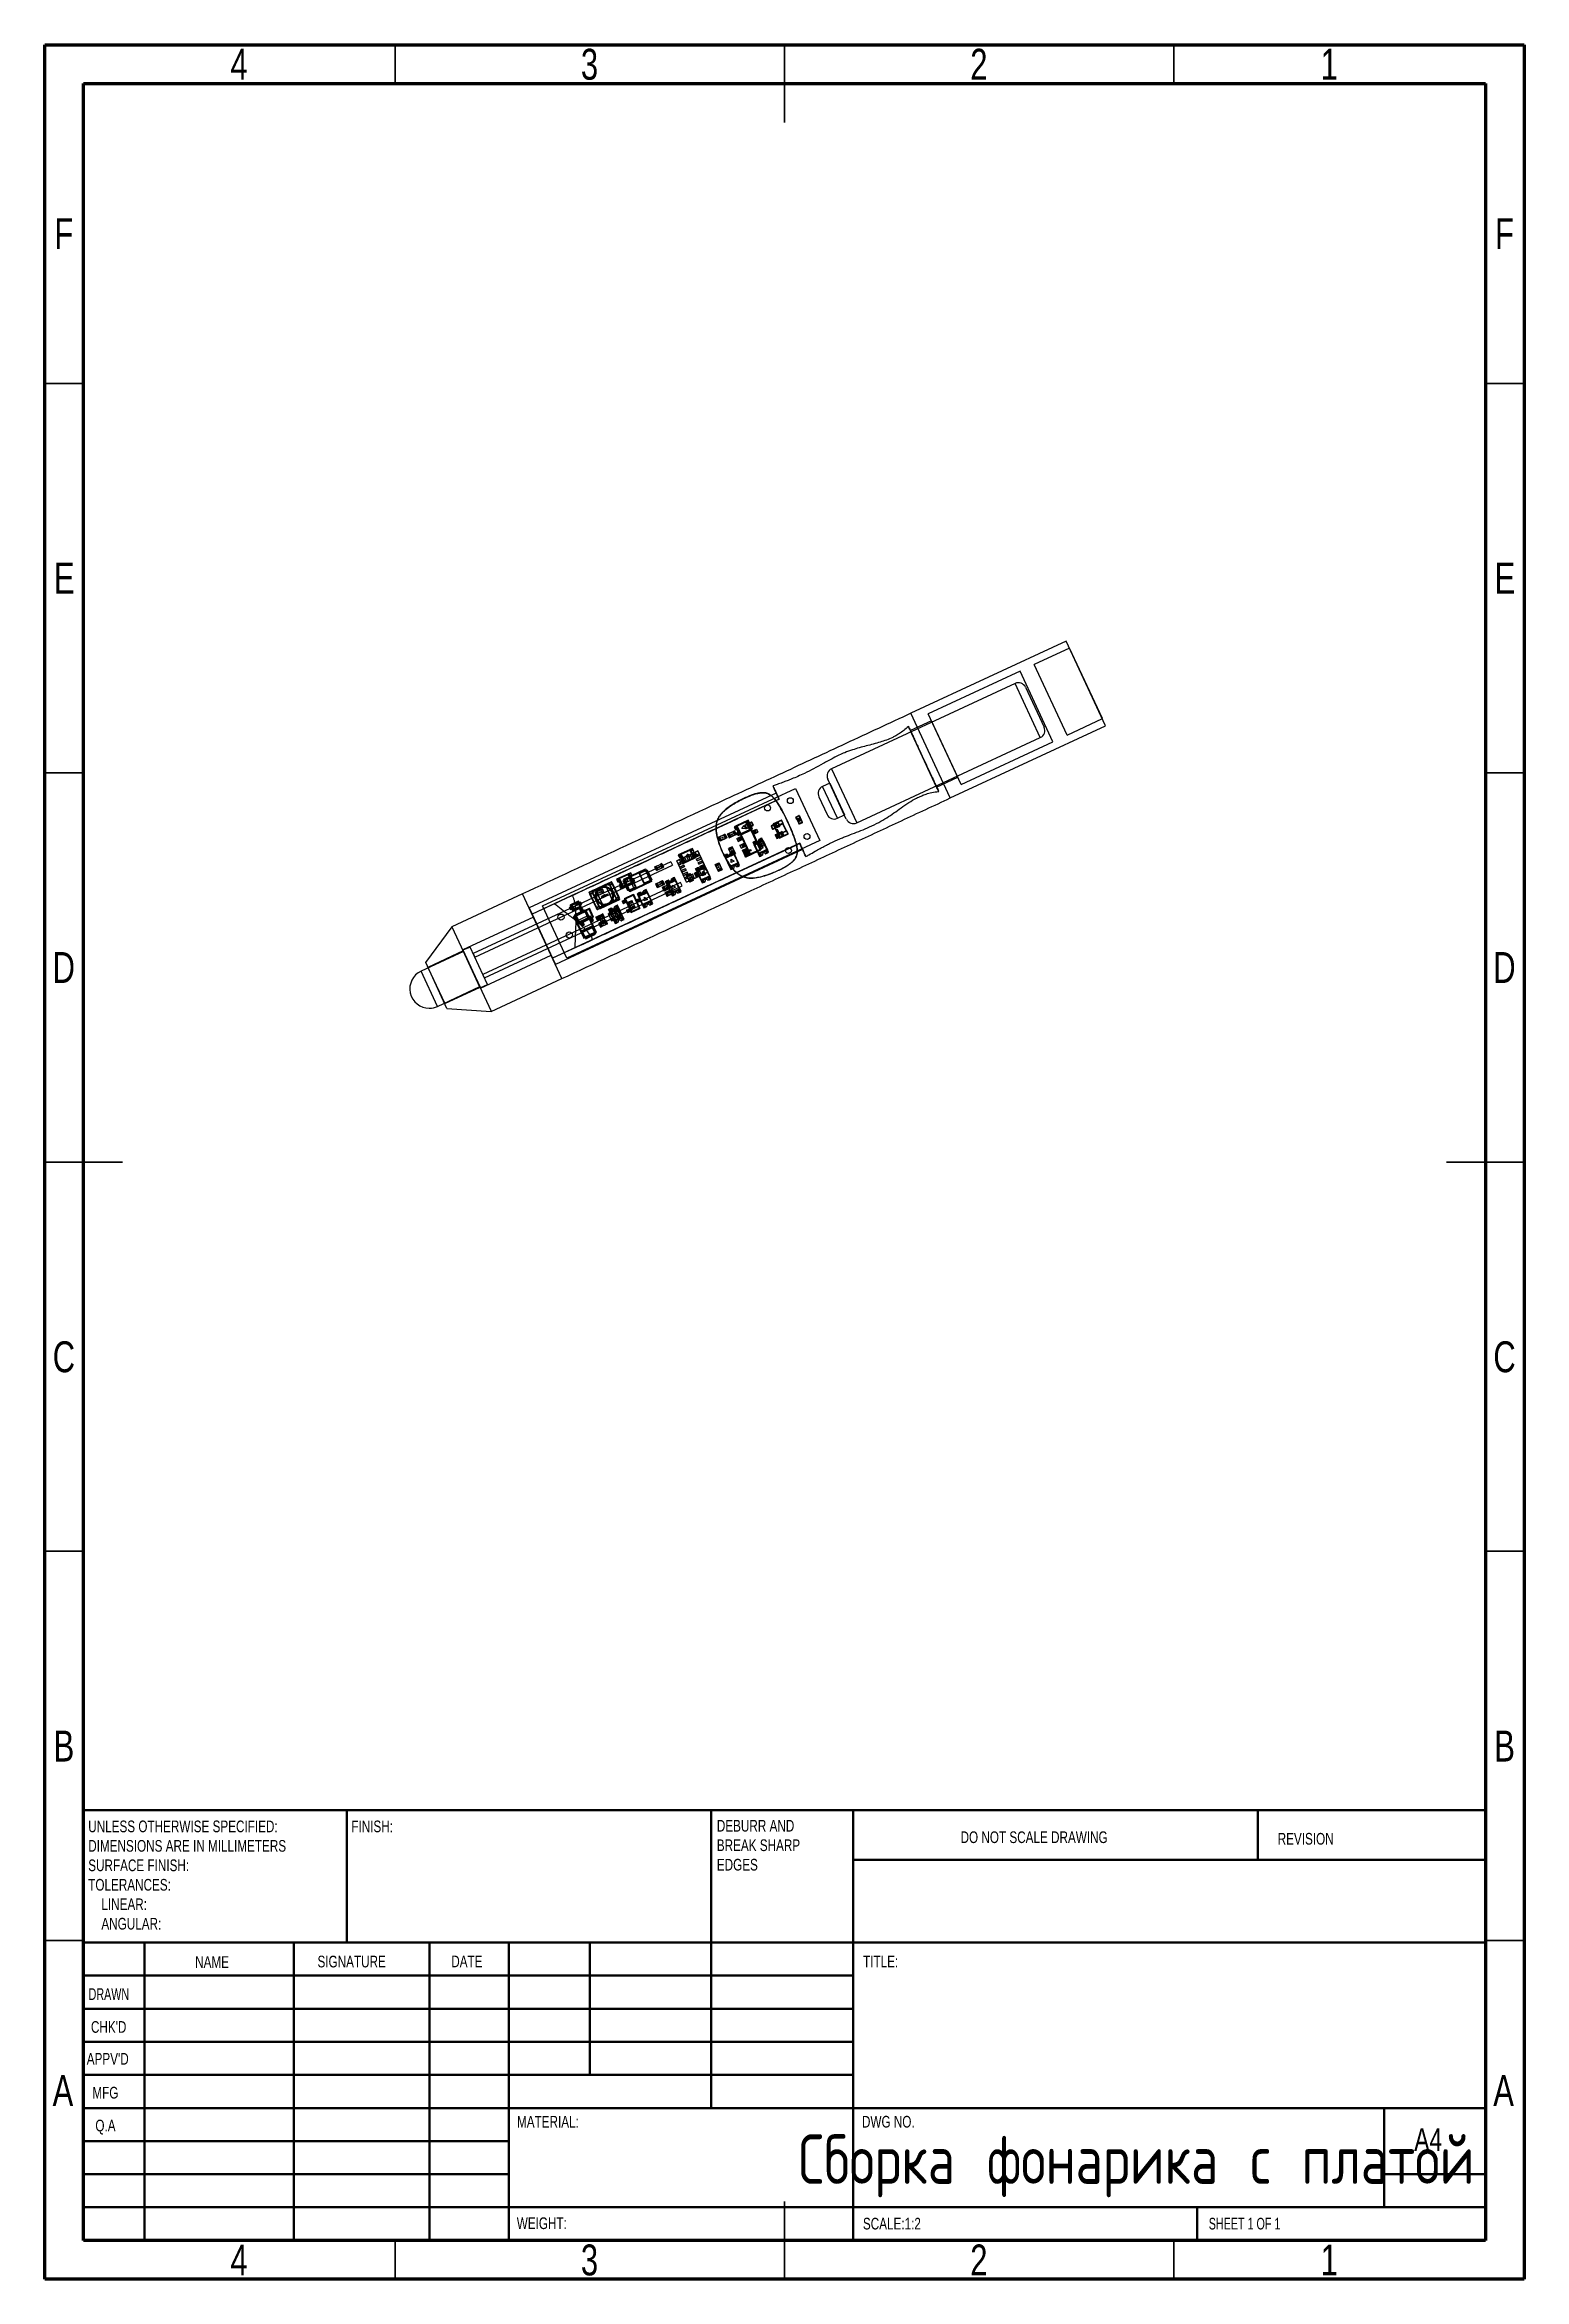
# Model space of a CAD drawing. Header units: millimetres. Extents: x 15 to 205, y 5 to 292.
import ezdxf

# ---------------------------------------------------------------- set-up
doc = ezdxf.new("R2010")
doc.units = ezdxf.units.MM
doc.styles.add('SLDTEXTSTYLE0', font='TXT', dxfattribs={"width": 0.75})
doc.styles.add('SLDTEXTSTYLE1', font='TXT', dxfattribs={"width": 0.686449})
doc.styles.add('SLDTEXTSTYLE2', font='TXT', dxfattribs={"width": 0.6875})
doc.styles.add('SLDTEXTSTYLE3', font='TXT', dxfattribs={"width": 0.75, "bigfont": 'bigfont'})

msp = doc.modelspace()

# ---------------------------------------------------------------- texts
at = {"color": 7, "linetype": 'Continuous', "lineweight": 0}
for s, insert, char_height, attachment_point, style in [('4', (39.96, 291.47), 3.97, 2, 'SLDTEXTSTYLE0'), ('3', (84.96, 291.47), 3.97, 2, 'SLDTEXTSTYLE0'), ('2', (134.96, 291.47), 3.97, 2, 'SLDTEXTSTYLE0'), ('1', (179.96, 291.47), 3.97, 2, 'SLDTEXTSTYLE0'), ('F', (17.46, 269.72), 3.97, 2, 'SLDTEXTSTYLE0'), ('F', (202.46, 269.72), 3.97, 2, 'SLDTEXTSTYLE0'), ('E', (17.51, 225.47), 3.97, 2, 'SLDTEXTSTYLE0'), ('E', (202.51, 225.47), 3.97, 2, 'SLDTEXTSTYLE0'), ('D', (17.45, 175.47), 3.97, 2, 'SLDTEXTSTYLE0'), ('D', (202.45, 175.47), 3.97, 2, 'SLDTEXTSTYLE0'), ('C', (17.46, 125.47), 3.97, 2, 'SLDTEXTSTYLE0'), ('C', (202.46, 125.47), 3.97, 2, 'SLDTEXTSTYLE0'), ('B', (17.47, 75.47), 3.97, 2, 'SLDTEXTSTYLE0'), ('B', (202.47, 75.47), 3.97, 2, 'SLDTEXTSTYLE0'), ('FINISH:', (54.37, 63.92), 1.5, 1, 'SLDTEXTSTYLE0'), ('DO NOT SCALE DRAWING', (132.61, 62.53), 1.5, 1, 'SLDTEXTSTYLE0'), ('REVISION', (173.33, 62.33), 1.5, 1, 'SLDTEXTSTYLE0'), ('NAME', (34.32, 46.5), 1.5, 1, 'SLDTEXTSTYLE0'), ('SIGNATURE', (50.03, 46.56), 1.5, 1, 'SLDTEXTSTYLE0'), ('DATE', (67.21, 46.58), 1.5, 1, 'SLDTEXTSTYLE0'), ('TITLE:', (120.09, 46.58), 1.5, 1, 'SLDTEXTSTYLE0'), ('DRAWN', (20.64, 42.38), 1.5, 1, 'SLDTEXTSTYLE1'), ("CHK'D", (20.94, 38.16), 1.5, 1, 'SLDTEXTSTYLE0'), ("APPV'D", (20.4, 34.07), 1.5, 1, 'SLDTEXTSTYLE0'), ('A', (17.34, 31.22), 3.97, 2, 'SLDTEXTSTYLE0'), ('MFG', (21.12, 29.72), 1.5, 1, 'SLDTEXTSTYLE0'), ('A', (202.34, 31.22), 3.97, 2, 'SLDTEXTSTYLE0'), ('MATERIAL:', (75.65, 25.99), 1.5, 1, 'SLDTEXTSTYLE0'), ('DWG NO.', (119.95, 25.99), 1.5, 1, 'SLDTEXTSTYLE0'), ('Q.A', (21.51, 25.5), 1.5, 1, 'SLDTEXTSTYLE0'), ('Сборка фонарика с платой', (155.19, 23.61), 6.35, 2, 'SLDTEXTSTYLE3'), ('A4', (190.87, 24.41), 2.91, 1, 'SLDTEXTSTYLE0'), ('WEIGHT:', (75.62, 12.95), 1.499, 1, 'SLDTEXTSTYLE0'), ('SCALE:1:2', (120.07, 12.9), 1.5, 1, 'SLDTEXTSTYLE0'), ('SHEET 1 OF 1', (164.48, 12.9), 1.5, 1, 'SLDTEXTSTYLE2'), ('4', (39.96, 9.47), 3.97, 2, 'SLDTEXTSTYLE0'), ('3', (84.96, 9.47), 3.97, 2, 'SLDTEXTSTYLE0'), ('2', (134.96, 9.47), 3.97, 2, 'SLDTEXTSTYLE0'), ('1', (179.96, 9.47), 3.97, 2, 'SLDTEXTSTYLE0')]:
    msp.add_mtext(s, dxfattribs=dict(at, insert=insert, char_height=char_height, attachment_point=attachment_point, style=style))

# ---------------------------------------------------------------- blocks, each defined once
blk = doc.blocks.new('SW_NOTE_0')
at = {"color": 0, "linetype": 'Continuous', "lineweight": 0, "char_height": 1.5, "attachment_point": 1, "style": 'SLDTEXTSTYLE0'}
for s, insert in [('UNLESS OTHERWISE SPECIFIED:', (0, 1.93)), ('DIMENSIONS ARE IN MILLIMETERS', (0, -0.57)), ('TOLERANCES:', (0, -5.57)), ('SURFACE FINISH:', (0, -3.07)), ('LINEAR:', (1.69, -8.07)), ('ANGULAR:', (1.69, -10.57))]:
    blk.add_mtext(s, dxfattribs=dict(at, insert=insert))
blk = doc.blocks.new('SW_NOTE_0_1')
at = {"color": 0, "linetype": 'Continuous', "lineweight": 0, "char_height": 1.5, "attachment_point": 1, "style": 'SLDTEXTSTYLE0'}
for s, insert in [('DEBURR AND', (0, 1.93)), ('BREAK SHARP', (0, -0.57)), ('EDGES', (0, -3.07))]:
    blk.add_mtext(s, dxfattribs=dict(at, insert=insert))

# ---------------------------------------------------------------- linework, layer by layer
at = {"color": 7, "linetype": 'Continuous', "lineweight": 70}
for p, q in [((15, 5), (15, 292)), ((15, 292), (205, 292)), ((205, 292), (205, 5)), ((20, 10), (20, 287)), ((20, 287), (200, 287)), ((200, 287), (200, 10)), ((200, 10), (20, 10)), ((205, 5), (15, 5))]:
    msp.add_line(p, q, dxfattribs=at)
at = {"color": 7, "linetype": 'Continuous', "lineweight": 35}
for p, q in [((60, 287), (60, 292)), ((110, 292), (110, 282)), ((110, 287), (110, 292)), ((160, 287), (160, 292)), ((20, 248.5), (15, 248.5)), ((200, 248.5), (205, 248.5)), ((20, 198.5), (15, 198.5)), ((200, 198.5), (205, 198.5)), ((15, 148.5), (25, 148.5)), ((20, 148.5), (15, 148.5)), ((205, 148.5), (195, 148.5)), ((200, 148.5), (205, 148.5)), ((20, 98.5), (15, 98.5)), ((200, 98.5), (205, 98.5)), ((20, 48.5), (15, 48.5)), ((200, 48.5), (205, 48.5)), ((110, 5), (110, 15)), ((60, 10), (60, 5)), ((110, 10), (110, 5)), ((160, 10), (160, 5))]:
    msp.add_line(p, q, dxfattribs=at)
at = {"color": 7, "linetype": 'Continuous', "lineweight": 25}
for p, q in [((146.18, 215.41), (126.23, 206.13)), ((151.24, 204.53), (146.18, 215.41)), ((146.6, 214.5), (142.07, 212.4)), ((146.29, 203.33), (142.07, 212.39)), ((150.82, 205.44), (146.61, 214.5)), ((139.61, 209.97), (116.04, 199)), ((140.26, 211.55), (128.47, 206.07)), ((142.85, 203.01), (139.62, 209.97)), ((144.47, 202.48), (140.26, 211.54)), ((140.94, 209.48), (143.33, 204.34)), ((128.89, 205.16), (126.17, 203.9)), ((129.54, 196.64), (126.17, 203.89)), ((131.29, 195.25), (126.23, 206.13)), ((132.69, 197), (128.47, 206.06)), ((132.26, 197.91), (128.89, 205.16)), ((131.29, 195.25), (151.24, 204.53)), ((146.29, 203.33), (150.82, 205.44)), ((119.27, 192.05), (142.85, 203.01)), ((132.69, 197), (144.47, 202.48)), ((116.04, 199), (119.27, 192.05)), ((108.94, 195.89), (77.21, 181.13)), ((78.94, 181.38), (111.42, 196.49)), ((108.94, 195.89), (109.31, 195.09)), ((111.42, 196.49), (114.52, 189.81)), ((114.41, 195.39), (115.46, 193.13)), ((115.8, 197.15), (114.89, 196.72)), ((116.79, 192.65), (114.9, 196.72)), ((117.94, 192.54), (115.55, 197.68)), ((115.8, 197.14), (117.7, 193.07)), ((129.54, 196.64), (132.26, 197.91)), ((109.31, 195.09), (77.58, 180.33)), ((105.35, 192.39), (103.54, 191.55)), ((105.35, 192.39), (103.9, 191.72)), ((105.41, 192.28), (105.35, 192.39)), ((105.47, 192.15), (105.35, 192.39)), ((109.61, 192.4), (108.56, 191.92)), ((109.63, 192.36), (108.58, 191.87)), ((109.63, 192.36), (109.61, 192.4)), ((109.63, 192.36), (109.61, 192.4)), ((109.63, 192.36), (109.67, 192.38)), ((109.63, 192.36), (109.67, 192.38)), ((109.8, 192), (109.63, 192.36)), ((109.84, 192.02), (109.67, 192.38)), ((111.52, 192.78), (111.47, 192.76)), ((111.47, 192.76), (111.52, 192.78)), ((111.58, 192.53), (111.47, 192.76)), ((111.5, 192.82), (111.86, 192.99)), ((111.5, 192.82), (111.52, 192.78)), ((111.52, 192.78), (111.5, 192.82)), ((111.88, 192.95), (111.52, 192.78)), ((111.52, 192.78), (111.63, 192.55)), ((111.63, 192.55), (111.58, 192.53)), ((111.58, 192.53), (111.63, 192.55)), ((111.75, 192.17), (111.58, 192.53)), ((111.99, 192.72), (111.63, 192.55)), ((111.63, 192.55), (111.79, 192.19)), ((111.68, 192.56), (111.95, 192.68)), ((111.68, 192.56), (111.84, 192.23)), ((111.72, 192.56), (111.71, 192.56)), ((111.73, 192.5), (111.71, 192.56)), ((111.74, 192.51), (111.72, 192.56)), ((111.73, 192.5), (111.82, 192.54)), ((111.77, 192.53), (111.74, 192.51)), ((111.76, 192.58), (111.75, 192.57)), ((111.75, 192.57), (111.77, 192.53)), ((111.78, 192.53), (111.76, 192.58)), ((111.83, 192.52), (111.77, 192.49)), ((111.81, 192.5), (111.77, 192.48)), ((111.77, 192.49), (111.77, 192.48)), ((111.82, 192.55), (111.78, 192.53)), ((111.87, 192.44), (111.78, 192.39)), ((111.78, 192.39), (111.79, 192.39)), ((111.79, 192.44), (111.83, 192.46)), ((111.79, 192.45), (111.82, 192.46)), ((111.79, 192.45), (111.79, 192.44)), ((112.16, 192.36), (111.79, 192.19)), ((111.81, 192.39), (111.88, 192.42)), ((111.82, 192.54), (111.82, 192.55)), ((111.82, 192.37), (111.83, 192.38)), ((111.84, 192.51), (111.83, 192.52)), ((111.83, 192.51), (111.84, 192.51)), ((112.1, 192.35), (111.84, 192.23)), ((111.88, 192.95), (111.86, 192.99)), ((111.86, 192.99), (111.88, 192.95)), ((111.98, 192.59), (111.87, 192.58)), ((111.87, 192.58), (111.87, 192.57)), ((111.87, 192.57), (111.95, 192.57)), ((111.87, 192.44), (111.88, 192.42)), ((111.93, 192.97), (111.88, 192.95)), ((111.88, 192.95), (111.93, 192.97)), ((111.99, 192.72), (111.88, 192.95)), ((111.89, 192.37), (111.9, 192.38)), ((111.89, 192.36), (111.91, 192.37)), ((111.89, 192.37), (111.89, 192.36)), ((111.96, 192.57), (111.9, 192.51)), ((111.9, 192.51), (111.91, 192.5)), ((111.91, 192.37), (111.9, 192.38)), ((111.91, 192.5), (111.98, 192.58)), ((111.92, 192.49), (111.91, 192.49)), ((111.93, 192.44), (111.91, 192.49)), ((111.94, 192.46), (111.92, 192.49)), ((111.93, 192.97), (112.03, 192.74)), ((111.93, 192.44), (111.99, 192.46)), ((111.97, 192.46), (111.94, 192.46)), ((112.1, 192.35), (111.95, 192.68)), ((111.98, 192.58), (111.98, 192.59)), ((111.99, 192.46), (111.98, 192.47)), ((112.03, 192.74), (111.99, 192.72)), ((111.99, 192.72), (112.03, 192.74)), ((112.16, 192.36), (111.99, 192.72)), ((112, 192.37), (111.99, 192.39)), ((112, 192.47), (112.01, 192.46)), ((112.03, 192.46), (112.02, 192.46)), ((112.02, 192.46), (112.04, 192.41)), ((112.03, 192.74), (112.2, 192.38)), ((112.06, 192.4), (112.03, 192.46)), ((112.2, 192.38), (112.16, 192.36)), ((112.16, 192.36), (112.2, 192.38)), ((112.16, 192.36), (112.26, 192.13)), ((112.31, 192.15), (112.2, 192.38)), ((116.79, 192.64), (117.7, 193.07)), ((111.95, 189.43), (80.21, 174.67)), ((114.52, 189.81), (82.05, 174.7)), ((101.7, 190.28), (101.47, 190.18)), ((101.47, 190.18), (101.59, 190.23)), ((101.68, 189.72), (101.47, 190.18)), ((101.52, 190.2), (102.33, 190.58)), ((101.52, 190.2), (101.7, 190.28)), ((101.59, 190.23), (101.52, 190.2)), ((101.73, 189.74), (101.52, 190.2)), ((101.59, 190.23), (101.63, 190.14)), ((101.63, 190.14), (101.7, 190.17)), ((102.2, 190.51), (101.66, 190.26)), ((101.66, 190.26), (102.2, 190.51)), ((101.66, 190.26), (101.87, 189.81)), ((101.87, 189.81), (101.66, 190.26)), ((101.66, 190.26), (101.66, 190.26)), ((101.66, 190.26), (101.66, 190.26)), ((101.66, 190.26), (101.66, 190.26)), ((101.66, 190.26), (101.66, 190.26)), ((101.91, 189.83), (101.68, 189.72)), ((101.68, 189.72), (101.8, 189.78)), ((101.91, 189.83), (101.7, 190.28)), ((101.82, 189.9), (101.7, 190.17)), ((102.55, 190.12), (101.73, 189.74)), ((101.73, 189.74), (101.91, 189.83)), ((101.8, 189.78), (101.73, 189.74)), ((101.82, 189.9), (101.76, 189.87)), ((101.76, 189.87), (101.8, 189.78)), ((101.87, 189.81), (102.41, 190.06)), ((101.87, 189.81), (102.41, 190.06)), ((101.87, 189.81), (101.87, 189.81)), ((101.87, 189.81), (101.87, 189.81)), ((101.87, 189.81), (101.87, 189.81)), ((101.87, 189.81), (101.87, 189.81)), ((101.94, 190.17), (102.08, 190.23)), ((101.98, 190.15), (101.94, 190.17)), ((101.96, 190.14), (101.97, 190.14)), ((101.98, 190.12), (101.96, 190.14)), ((101.97, 190.14), (101.98, 190.13)), ((102.07, 190.19), (101.98, 190.15)), ((101.98, 190.13), (101.98, 190.15)), ((101.98, 190.15), (101.99, 190.15)), ((101.98, 190.13), (101.98, 190.13)), ((101.99, 190.12), (101.98, 190.12)), ((101.99, 190.15), (101.99, 190.12)), ((101.99, 190.15), (101.99, 190.15)), ((102, 190.13), (101.99, 190.15)), ((101.99, 190.15), (102, 190.13)), ((102, 190.14), (102.01, 190.14)), ((102, 190.13), (102, 190.13)), ((102.01, 190.13), (102.07, 190.16)), ((102.06, 190.09), (102.01, 190.13)), ((102.02, 190.17), (102.03, 190.17)), ((102.03, 190.14), (102.02, 190.17)), ((102.02, 190.16), (102.02, 190.15)), ((102.03, 190.17), (102.03, 190.16)), ((102.04, 190.16), (102.03, 190.15)), ((102.03, 190.16), (102.04, 190.16)), ((102.03, 190.15), (102.04, 190.14)), ((102.04, 190.14), (102.03, 190.14)), ((102.04, 190.18), (102.06, 190.15)), ((102.04, 190.17), (102.04, 190.18)), ((102.04, 190.16), (102.04, 190.17)), ((102.05, 190.15), (102.04, 190.16)), ((102.06, 190.15), (102.05, 190.15)), ((102.07, 190.17), (102.06, 190.18)), ((102.06, 190.15), (102.06, 190.18)), ((102.06, 190.18), (102.06, 190.18)), ((102.06, 190.18), (102.06, 190.17)), ((102.06, 190.18), (102.06, 190.18)), ((102.06, 190.18), (102.08, 190.17)), ((102.06, 190.17), (102.07, 190.17)), ((102.07, 190.17), (102.06, 190.16)), ((102.07, 190.16), (102.06, 190.09)), ((102.06, 190.16), (102.06, 190.16)), ((102.06, 190.16), (102.06, 190.15)), ((102.08, 190.23), (102.07, 190.19)), ((102.08, 190.18), (102.07, 190.19)), ((102.07, 190.19), (102.07, 190.19)), ((102.07, 190.19), (102.08, 190.18)), ((102.08, 190.16), (102.07, 190.17)), ((102.08, 190.18), (102.09, 190.2)), ((102.09, 190.17), (102.08, 190.18)), ((102.08, 190.17), (102.08, 190.16)), ((102.09, 190.2), (102.09, 190.18)), ((102.09, 190.2), (102.09, 190.2)), ((102.09, 190.18), (102.09, 190.17)), ((102.09, 190.17), (102.09, 190.17)), ((102.15, 190.49), (102.38, 190.6)), ((102.33, 190.58), (102.15, 190.49)), ((102.15, 190.49), (102.36, 190.04)), ((102.41, 190.06), (102.2, 190.51)), ((102.2, 190.51), (102.41, 190.06)), ((102.2, 190.51), (102.2, 190.51)), ((102.2, 190.51), (102.2, 190.51)), ((102.2, 190.51), (102.2, 190.51)), ((102.2, 190.51), (102.2, 190.51)), ((102.24, 190.42), (102.3, 190.45)), ((102.24, 190.42), (102.37, 190.15)), ((102.38, 190.6), (102.26, 190.54)), ((102.26, 190.54), (102.33, 190.58)), ((102.3, 190.45), (102.26, 190.54)), ((102.33, 190.58), (102.55, 190.12)), ((102.36, 190.04), (102.59, 190.14)), ((102.55, 190.12), (102.36, 190.04)), ((102.43, 190.18), (102.37, 190.15)), ((102.38, 190.6), (102.59, 190.14)), ((102.41, 190.06), (102.41, 190.06)), ((102.41, 190.06), (102.41, 190.06)), ((102.41, 190.06), (102.41, 190.06)), ((102.41, 190.06), (102.41, 190.06)), ((102.47, 190.09), (102.43, 190.18)), ((102.59, 190.14), (102.47, 190.09)), ((102.47, 190.09), (102.55, 190.12)), ((102.92, 190.71), (102.7, 190.61)), ((102.7, 190.61), (102.82, 190.66)), ((102.7, 190.61), (102.7, 190.61)), ((102.7, 190.61), (102.91, 190.15)), ((102.7, 190.61), (102.91, 190.15)), ((103.56, 191.01), (102.74, 190.63)), ((102.74, 190.63), (103.56, 191.01)), ((102.74, 190.63), (102.92, 190.71)), ((102.82, 190.66), (102.74, 190.63)), ((102.74, 190.63), (102.95, 190.17)), ((102.74, 190.63), (102.74, 190.63)), ((102.74, 190.63), (102.95, 190.17)), ((102.82, 190.66), (102.86, 190.57)), ((102.92, 190.6), (102.86, 190.57)), ((102.88, 190.69), (103.42, 190.94)), ((102.88, 190.69), (103.42, 190.94)), ((103.09, 190.24), (102.88, 190.69)), ((103.09, 190.24), (102.88, 190.69)), ((102.88, 190.69), (102.88, 190.69)), ((102.88, 190.69), (102.88, 190.69)), ((102.88, 190.69), (102.88, 190.69)), ((102.88, 190.69), (102.88, 190.69)), ((103.14, 190.26), (102.91, 190.15)), ((102.91, 190.15), (103.03, 190.21)), ((102.91, 190.15), (102.91, 190.15)), ((102.92, 190.71), (103.14, 190.26)), ((102.92, 190.6), (103.05, 190.33)), ((102.95, 190.17), (103.77, 190.55)), ((103.77, 190.55), (102.95, 190.17)), ((102.95, 190.17), (103.14, 190.26)), ((103.03, 190.21), (102.95, 190.17)), ((102.95, 190.17), (102.95, 190.17)), ((102.98, 190.3), (103.05, 190.33)), ((103.03, 190.21), (102.98, 190.3)), ((103.63, 190.49), (103.09, 190.24)), ((103.63, 190.49), (103.09, 190.24)), ((103.09, 190.24), (103.09, 190.24)), ((103.09, 190.24), (103.09, 190.24)), ((103.09, 190.24), (103.09, 190.24)), ((103.09, 190.24), (103.09, 190.24)), ((103.2, 190.58), (103.19, 190.58)), ((103.19, 190.58), (103.19, 190.55)), ((103.19, 190.55), (103.2, 190.55)), ((103.22, 190.56), (103.2, 190.58)), ((103.2, 190.57), (103.2, 190.57)), ((103.2, 190.55), (103.2, 190.57)), ((103.2, 190.57), (103.21, 190.56)), ((103.31, 190.6), (103.21, 190.55)), ((103.21, 190.59), (103.21, 190.59)), ((103.21, 190.59), (103.22, 190.56)), ((103.23, 190.56), (103.21, 190.59)), ((103.21, 190.52), (103.34, 190.58)), ((103.21, 190.56), (103.22, 190.56)), ((103.21, 190.55), (103.21, 190.52)), ((103.28, 190.62), (103.22, 190.66)), ((103.22, 190.66), (103.22, 190.59)), ((103.22, 190.59), (103.28, 190.62)), ((103.22, 190.58), (103.23, 190.58)), ((103.22, 190.56), (103.23, 190.56)), ((103.24, 190.6), (103.25, 190.58)), ((103.25, 190.6), (103.24, 190.6)), ((103.25, 190.58), (103.24, 190.58)), ((103.25, 190.59), (103.25, 190.6)), ((103.26, 190.6), (103.25, 190.59)), ((103.25, 190.58), (103.26, 190.58)), ((103.26, 190.61), (103.26, 190.6)), ((103.27, 190.61), (103.26, 190.61)), ((103.26, 190.58), (103.26, 190.59)), ((103.26, 190.59), (103.27, 190.59)), ((103.28, 190.59), (103.27, 190.61)), ((103.28, 190.61), (103.27, 190.61)), ((103.27, 190.61), (103.29, 190.59)), ((103.27, 190.61), (103.27, 190.61)), ((103.27, 190.58), (103.28, 190.59)), ((103.27, 190.59), (103.27, 190.58)), ((103.29, 190.62), (103.28, 190.61)), ((103.28, 190.61), (103.29, 190.61)), ((103.29, 190.6), (103.28, 190.61)), ((103.29, 190.62), (103.29, 190.62)), ((103.29, 190.6), (103.29, 190.62)), ((103.29, 190.62), (103.29, 190.62)), ((103.29, 190.61), (103.29, 190.6)), ((103.29, 190.6), (103.29, 190.6)), ((103.29, 190.59), (103.29, 190.6)), ((103.3, 190.63), (103.3, 190.62)), ((103.31, 190.62), (103.3, 190.63)), ((103.3, 190.63), (103.3, 190.63)), ((103.3, 190.62), (103.3, 190.6)), ((103.3, 190.6), (103.31, 190.6)), ((103.33, 190.61), (103.31, 190.62)), ((103.31, 190.6), (103.31, 190.61)), ((103.31, 190.61), (103.32, 190.61)), ((103.34, 190.58), (103.31, 190.6)), ((103.32, 190.61), (103.33, 190.61)), ((103.38, 190.92), (103.6, 191.03)), ((103.56, 191.01), (103.38, 190.92)), ((103.59, 190.47), (103.38, 190.92)), ((103.42, 190.94), (103.63, 190.49)), ((103.63, 190.49), (103.42, 190.94)), ((103.42, 190.94), (103.42, 190.94)), ((103.42, 190.94), (103.42, 190.94)), ((103.42, 190.94), (103.42, 190.94)), ((103.42, 190.94), (103.42, 190.94)), ((103.53, 190.88), (103.47, 190.85)), ((103.59, 190.58), (103.47, 190.85)), ((103.6, 191.03), (103.49, 190.97)), ((103.49, 190.97), (103.56, 191.01)), ((103.49, 190.97), (103.53, 190.88)), ((103.9, 191.72), (103.54, 191.55)), ((103.54, 191.55), (103.63, 191.37)), ((103.54, 191.55), (103.59, 191.44)), ((103.77, 190.55), (103.56, 191.01)), ((103.77, 190.55), (103.56, 191.01)), ((103.56, 191.01), (103.56, 191.01)), ((103.96, 191.61), (103.59, 191.44)), ((103.59, 191.44), (103.72, 191.17)), ((103.59, 191.44), (103.66, 191.3)), ((103.59, 190.58), (103.66, 190.61)), ((103.59, 190.47), (103.82, 190.57)), ((103.77, 190.55), (103.59, 190.47)), ((103.82, 190.57), (103.6, 191.03)), ((103.82, 190.57), (103.6, 191.03)), ((103.6, 191.03), (103.6, 191.03)), ((103.63, 191.37), (103.66, 191.3)), ((103.63, 190.49), (103.63, 190.49)), ((103.63, 190.49), (103.63, 190.49)), ((103.63, 190.49), (103.63, 190.49)), ((103.63, 190.49), (103.63, 190.49)), ((103.66, 191.3), (103.72, 191.17)), ((103.66, 190.61), (103.7, 190.52)), ((103.82, 190.57), (103.7, 190.52)), ((103.7, 190.52), (103.77, 190.55)), ((103.77, 190.55), (103.77, 190.55)), ((103.82, 190.57), (103.82, 190.57)), ((104.32, 190.58), (103.83, 191.64)), ((103.83, 191.64), (103.86, 191.63)), ((103.85, 191.69), (105.05, 192.25)), ((103.88, 191.68), (103.85, 191.69)), ((103.86, 191.63), (103.9, 191.65)), ((103.86, 191.63), (104.34, 190.61)), ((105.03, 192.22), (103.88, 191.68)), ((103.9, 191.65), (103.88, 191.68)), ((103.88, 190.05), (104.21, 190.2)), ((103.88, 190.05), (104.07, 190.13)), ((103.88, 190.05), (104.05, 189.68)), ((103.88, 190.05), (103.88, 190.05)), ((103.88, 190.05), (104.05, 189.68)), ((103.89, 190.8), (104.02, 190.53)), ((103.89, 190.8), (103.95, 190.67)), ((103.9, 191.65), (105.05, 192.18)), ((104.11, 191.28), (103.9, 191.72)), ((104.37, 190.63), (103.9, 191.65)), ((103.95, 190.67), (104.02, 190.53)), ((103.95, 190.67), (103.98, 190.6)), ((104.38, 190.7), (103.96, 191.61)), ((104.07, 190.42), (103.98, 190.6)), ((104.02, 190.53), (104.38, 190.7)), ((104.02, 190.53), (104.07, 190.42)), ((104.05, 189.68), (104.38, 189.84)), ((104.05, 189.68), (104.24, 189.77)), ((104.05, 189.68), (104.05, 189.68)), ((104.07, 190.42), (105.88, 191.26)), ((104.43, 190.59), (104.07, 190.42)), ((104.07, 190.13), (104.16, 190.17)), ((104.07, 190.13), (104.24, 189.77)), ((104.16, 190.17), (104.23, 190.21)), ((104.16, 190.17), (104.32, 189.81)), ((104.21, 190.2), (104.3, 190.24)), ((104.21, 190.2), (104.38, 189.84)), ((104.23, 191.02), (104.43, 190.59)), ((104.23, 190.21), (104.32, 190.25)), ((104.23, 190.21), (104.4, 189.85)), ((104.24, 189.77), (104.32, 189.81)), ((104.29, 190.59), (105.74, 191.27)), ((104.29, 190.59), (105.74, 191.27)), ((104.29, 190.59), (104.39, 190.56)), ((104.29, 190.59), (105.53, 187.92)), ((104.29, 190.59), (105.53, 187.92)), ((104.29, 190.59), (104.29, 190.59)), ((104.29, 190.59), (104.39, 190.56)), ((104.3, 190.24), (104.39, 190.29)), ((104.3, 190.24), (104.47, 189.88)), ((104.34, 190.61), (104.32, 190.58)), ((104.32, 190.25), (104.42, 190.3)), ((104.32, 190.25), (104.49, 189.89)), ((104.32, 189.81), (104.4, 189.85)), ((104.37, 190.63), (104.34, 190.61)), ((105.52, 191.17), (104.37, 190.63)), ((104.39, 190.59), (104.37, 190.63)), ((105.57, 191.12), (104.38, 190.56)), ((104.38, 190.56), (104.39, 190.59)), ((104.38, 189.84), (104.47, 189.88)), ((104.39, 190.56), (105.7, 191.17)), ((104.39, 190.56), (105.7, 191.17)), ((104.39, 190.59), (105.54, 191.13)), ((104.39, 190.56), (105.57, 188.02)), ((104.39, 190.56), (104.44, 190.54)), ((104.39, 190.56), (104.44, 190.54)), ((104.39, 190.56), (105.57, 188.02)), ((104.39, 190.29), (104.42, 190.3)), ((104.39, 190.29), (104.56, 189.92)), ((104.4, 189.85), (104.49, 189.89)), ((104.42, 190.3), (104.59, 189.94)), ((104.42, 190.3), (104.59, 189.94)), ((104.42, 190.3), (104.42, 190.3)), ((104.43, 190.59), (105.88, 191.26)), ((104.44, 190.54), (105.68, 191.12)), ((104.44, 190.54), (105.68, 191.12)), ((104.44, 190.54), (105.59, 188.07)), ((104.44, 190.54), (105.59, 188.07)), ((104.47, 189.88), (104.56, 189.92)), ((104.49, 189.89), (104.59, 189.94)), ((104.53, 191.32), (104.8, 191.7)), ((104.99, 191.28), (104.53, 191.32)), ((104.56, 189.92), (104.59, 189.94)), ((104.59, 189.94), (104.59, 189.94)), ((104.7, 189.38), (104.8, 189.42)), ((104.72, 189.39), (104.82, 189.44)), ((104.8, 191.7), (104.99, 191.28)), ((104.8, 189.42), (104.82, 189.44)), ((104.8, 189.42), (104.96, 189.06)), ((104.82, 189.44), (104.99, 189.08)), ((104.82, 189.44), (104.99, 189.08)), ((104.82, 189.44), (104.82, 189.44)), ((104.95, 191.74), (104.9, 191.71)), ((104.9, 191.71), (104.95, 191.74)), ((104.9, 191.71), (104.9, 191.71)), ((105.07, 191.35), (104.9, 191.71)), ((104.9, 191.71), (105.07, 191.35)), ((104.92, 191.78), (105.15, 191.89)), ((105.15, 191.89), (104.92, 191.78)), ((104.92, 191.78), (104.92, 191.78)), ((104.95, 191.74), (104.92, 191.78)), ((104.92, 191.78), (104.95, 191.74)), ((105.17, 191.84), (104.95, 191.74)), ((104.95, 191.74), (105.17, 191.84)), ((104.95, 191.74), (105.11, 191.37)), ((105.11, 191.37), (104.95, 191.74)), ((105.05, 192.25), (105.03, 192.22)), ((105.03, 192.22), (105.05, 192.18)), ((105.41, 192.28), (105.04, 192.11)), ((105.04, 192.11), (105.11, 191.98)), ((105.04, 192.11), (105.47, 191.21)), ((105.05, 192.18), (105.09, 192.2)), ((105.05, 192.18), (105.52, 191.17)), ((105.11, 191.37), (105.07, 191.35)), ((105.07, 191.35), (105.11, 191.37)), ((105.07, 191.35), (105.07, 191.35)), ((105.09, 192.2), (105.1, 192.23)), ((105.56, 191.18), (105.09, 192.2)), ((105.1, 192.23), (105.59, 191.17)), ((105.47, 192.15), (105.11, 191.98)), ((105.11, 191.98), (105.4, 191.34)), ((105.11, 191.37), (105.34, 191.48)), ((105.34, 191.48), (105.11, 191.37)), ((105.11, 191.37), (105.13, 191.33)), ((105.13, 191.33), (105.11, 191.37)), ((105.13, 191.33), (105.36, 191.43)), ((105.36, 191.43), (105.13, 191.33)), ((105.13, 191.33), (105.13, 191.33)), ((105.51, 192.05), (105.15, 191.89)), ((105.15, 191.89), (105.51, 192.05)), ((105.15, 191.89), (105.17, 191.84)), ((105.15, 191.89), (105.15, 191.89)), ((105.17, 191.84), (105.15, 191.89)), ((105.17, 191.84), (105.53, 192.01)), ((105.53, 192.01), (105.17, 191.84)), ((105.17, 191.84), (105.34, 191.48)), ((105.17, 191.84), (105.34, 191.48)), ((105.54, 191.96), (105.21, 191.8)), ((105.33, 191.54), (105.21, 191.8)), ((105.27, 191.82), (105.33, 191.84)), ((105.34, 191.83), (105.29, 191.81)), ((105.31, 191.75), (105.32, 191.76)), ((105.33, 191.84), (105.34, 191.83)), ((105.33, 191.54), (105.66, 191.69)), ((105.7, 191.65), (105.34, 191.48)), ((105.34, 191.48), (105.7, 191.65)), ((105.36, 191.43), (105.34, 191.48)), ((105.34, 191.48), (105.36, 191.43)), ((105.35, 191.78), (105.35, 191.77)), ((105.37, 191.83), (105.36, 191.83)), ((105.36, 191.43), (105.72, 191.6)), ((105.72, 191.6), (105.36, 191.43)), ((105.36, 191.43), (105.36, 191.43)), ((105.37, 191.81), (105.38, 191.81)), ((105.4, 191.76), (105.37, 191.81)), ((105.37, 191.77), (105.37, 191.78)), ((105.37, 191.69), (105.38, 191.67)), ((105.38, 191.69), (105.37, 191.69)), ((105.39, 191.68), (105.38, 191.69)), ((105.39, 191.68), (105.38, 191.67)), ((105.39, 191.8), (105.4, 191.78)), ((105.4, 191.78), (105.44, 191.8)), ((105.44, 191.79), (105.4, 191.76)), ((105.4, 191.34), (105.77, 191.51)), ((105.4, 191.34), (105.47, 191.21)), ((105.47, 192.15), (105.41, 192.28)), ((105.53, 192.01), (105.41, 192.28)), ((105.41, 191.85), (105.41, 191.84)), ((105.43, 191.71), (105.44, 191.72)), ((105.46, 191.64), (105.43, 191.71)), ((105.44, 191.64), (105.43, 191.65)), ((105.44, 191.8), (105.44, 191.79)), ((105.44, 191.72), (105.48, 191.63)), ((105.45, 191.79), (105.45, 191.9)), ((105.45, 191.9), (105.46, 191.9)), ((105.47, 191.8), (105.45, 191.79)), ((105.46, 191.9), (105.54, 191.83)), ((105.46, 191.87), (105.47, 191.8)), ((105.53, 192.01), (105.47, 192.15)), ((105.52, 191.82), (105.47, 191.88)), ((105.47, 191.21), (105.83, 191.37)), ((105.5, 191.67), (105.48, 191.71)), ((105.48, 191.63), (105.48, 191.63)), ((105.51, 191.67), (105.5, 191.71)), ((105.5, 191.67), (105.51, 191.67)), ((105.51, 192.05), (105.74, 192.16)), ((105.74, 192.16), (105.51, 192.05)), ((105.51, 192.05), (105.53, 192.01)), ((105.53, 192.01), (105.51, 192.05)), ((105.51, 192.05), (105.51, 192.05)), ((105.51, 191.75), (105.52, 191.76)), ((105.52, 191.74), (105.51, 191.75)), ((105.54, 191.83), (105.52, 191.82)), ((105.52, 191.76), (105.56, 191.69)), ((105.56, 191.18), (105.52, 191.17)), ((105.52, 191.17), (105.54, 191.13)), ((105.53, 192.01), (105.76, 192.11)), ((105.76, 192.11), (105.53, 192.01)), ((105.53, 192.01), (105.7, 191.65)), ((105.53, 192.01), (105.7, 191.65)), ((105.54, 191.69), (105.53, 191.72)), ((105.66, 191.69), (105.54, 191.96)), ((105.54, 191.77), (105.59, 191.68)), ((105.56, 191.77), (105.54, 191.77)), ((105.56, 191.69), (105.54, 191.69)), ((105.54, 191.13), (105.57, 191.12)), ((105.56, 191.77), (105.58, 191.73)), ((105.59, 191.17), (105.56, 191.18)), ((105.58, 191.73), (105.62, 191.75)), ((105.62, 191.74), (105.58, 191.72)), ((105.58, 191.72), (105.59, 191.69)), ((105.59, 191.69), (105.64, 191.72)), ((105.65, 191.71), (105.59, 191.68)), ((105.62, 191.75), (105.62, 191.74)), ((105.64, 191.72), (105.65, 191.71)), ((105.7, 191.17), (105.68, 191.12)), ((105.7, 191.17), (105.68, 191.12)), ((105.68, 191.12), (106.83, 188.65)), ((105.68, 191.12), (106.83, 188.65)), ((105.93, 191.75), (105.7, 191.65)), ((105.7, 191.65), (105.93, 191.75)), ((105.77, 191.51), (105.7, 191.65)), ((105.83, 191.37), (105.7, 191.65)), ((105.7, 191.65), (105.72, 191.6)), ((105.72, 191.6), (105.7, 191.65)), ((105.74, 191.27), (105.7, 191.17)), ((105.74, 191.27), (105.7, 191.17)), ((105.7, 191.17), (106.88, 188.63)), ((105.7, 191.17), (106.88, 188.63)), ((105.72, 191.6), (105.95, 191.71)), ((105.95, 191.71), (105.72, 191.6)), ((105.72, 191.6), (105.72, 191.6)), ((105.74, 192.16), (105.76, 192.11)), ((105.76, 192.11), (105.74, 192.16)), ((105.74, 192.16), (105.74, 192.16)), ((105.74, 191.27), (106.98, 188.59)), ((105.74, 191.27), (105.74, 191.27)), ((105.74, 191.27), (106.98, 188.59)), ((105.76, 192.11), (105.81, 192.14)), ((105.81, 192.14), (105.76, 192.11)), ((105.76, 192.11), (105.93, 191.75)), ((105.93, 191.75), (105.76, 192.11)), ((105.83, 191.37), (105.77, 191.51)), ((105.88, 191.26), (105.77, 191.51)), ((105.98, 191.77), (105.81, 192.14)), ((105.81, 192.14), (105.81, 192.14)), ((105.81, 192.14), (105.98, 191.77)), ((105.88, 191.26), (105.83, 191.37)), ((105.88, 190.97), (105.98, 191.02)), ((105.88, 190.97), (105.91, 190.99)), ((105.88, 190.97), (106.04, 190.61)), ((105.88, 190.97), (106.04, 190.61)), ((105.88, 190.97), (105.88, 190.97)), ((106, 191.03), (105.91, 190.99)), ((105.91, 190.99), (106.07, 190.63)), ((105.93, 191.75), (105.98, 191.77)), ((105.98, 191.77), (105.93, 191.75)), ((105.93, 191.75), (105.95, 191.71)), ((105.95, 191.71), (105.93, 191.75)), ((105.95, 191.71), (105.95, 191.71)), ((105.96, 189.56), (106.14, 189.65)), ((106.08, 189.61), (105.96, 189.56)), ((106.13, 189.2), (105.96, 189.56)), ((105.96, 189.56), (106.81, 187.75)), ((105.98, 191.77), (105.98, 191.77)), ((106.07, 191.06), (105.98, 191.02)), ((105.98, 191.02), (106.15, 190.66)), ((106.08, 191.07), (106, 191.03)), ((106, 191.03), (106.16, 190.67)), ((106.04, 190.61), (106.15, 190.66)), ((106.04, 190.61), (106.07, 190.63)), ((106.04, 190.61), (106.04, 190.61)), ((106.14, 191.1), (106.07, 191.06)), ((106.07, 191.06), (106.24, 190.7)), ((106.16, 190.67), (106.07, 190.63)), ((106.08, 191.07), (106.42, 191.23)), ((106.08, 191.07), (106.25, 190.71)), ((106.35, 189.74), (106.08, 189.61)), ((106.21, 189.68), (106.08, 189.61)), ((106.08, 189.61), (106.25, 189.25)), ((106.13, 189.31), (107.19, 189.8)), ((106.23, 191.14), (106.14, 191.1)), ((106.14, 191.1), (106.31, 190.74)), ((106.21, 189.68), (106.14, 189.65)), ((106.24, 190.7), (106.15, 190.66)), ((106.25, 190.71), (106.16, 190.67)), ((107.18, 189.77), (106.16, 189.29)), ((106.17, 189.26), (107.19, 189.73)), ((106.35, 189.74), (106.21, 189.68)), ((106.23, 191.14), (106.42, 191.23)), ((106.23, 191.14), (106.4, 190.78)), ((106.31, 190.74), (106.24, 190.7)), ((106.25, 190.71), (106.59, 190.86)), ((106.25, 189.25), (107.15, 189.67)), ((106.4, 190.78), (106.31, 190.74)), ((106.4, 190.78), (106.59, 190.86)), ((106.42, 191.23), (106.42, 191.23)), ((106.42, 191.23), (106.59, 190.86)), ((106.42, 191.23), (106.59, 190.86)), ((106.59, 190.86), (106.59, 190.86)), ((106.98, 190.04), (106.71, 189.91)), ((106.85, 189.97), (106.71, 189.91)), ((106.83, 189.52), (107.27, 189.73)), ((106.98, 190.04), (106.85, 189.97)), ((106.92, 190), (106.85, 189.97)), ((106.89, 189.35), (107.22, 189.5)), ((107.1, 190.09), (106.92, 190)), ((107.1, 190.09), (106.98, 190.04)), ((107.15, 189.67), (106.98, 190.04)), ((107.03, 189.42), (107.22, 189.5)), ((107.27, 189.73), (107.1, 190.09)), ((107.94, 188.28), (107.1, 190.09)), ((107.19, 189.8), (107.18, 189.77)), ((107.18, 189.77), (107.19, 189.73)), ((107.19, 189.73), (107.23, 189.75)), ((107.19, 189.73), (107.73, 188.58)), ((107.22, 189.5), (107.39, 189.14)), ((107.22, 189.5), (107.22, 189.5)), ((107.22, 189.5), (107.39, 189.14)), ((107.23, 189.75), (107.24, 189.78)), ((107.76, 188.6), (107.23, 189.75)), ((107.24, 189.78), (107.8, 188.58)), ((107.94, 188.28), (107.27, 189.73)), ((108.35, 191.64), (108.31, 191.62)), ((108.31, 191.62), (108.35, 191.64)), ((108.31, 191.62), (108.31, 191.62)), ((108.47, 191.26), (108.31, 191.62)), ((108.31, 191.62), (108.47, 191.26)), ((108.56, 191.79), (108.33, 191.68)), ((108.33, 191.68), (108.56, 191.79)), ((108.33, 191.68), (108.33, 191.68)), ((108.33, 191.68), (108.35, 191.64)), ((108.35, 191.64), (108.33, 191.68)), ((108.58, 191.74), (108.35, 191.64)), ((108.35, 191.64), (108.58, 191.74)), ((108.35, 191.64), (108.52, 191.28)), ((108.52, 191.28), (108.35, 191.64)), ((108.47, 191.26), (108.52, 191.28)), ((108.52, 191.28), (108.47, 191.26)), ((108.47, 191.26), (108.47, 191.26)), ((108.52, 191.28), (108.75, 191.38)), ((108.75, 191.38), (108.52, 191.28)), ((108.54, 191.23), (108.52, 191.28)), ((108.52, 191.28), (108.54, 191.23)), ((108.54, 191.85), (108.58, 191.87)), ((108.58, 191.87), (108.54, 191.85)), ((108.71, 191.49), (108.54, 191.85)), ((108.54, 191.23), (108.77, 191.34)), ((108.77, 191.34), (108.54, 191.23)), ((108.54, 191.23), (108.54, 191.23)), ((108.92, 191.96), (108.56, 191.79)), ((108.56, 191.79), (108.92, 191.96)), ((108.56, 191.92), (108.58, 191.87)), ((108.58, 191.87), (108.56, 191.92)), ((108.56, 191.79), (108.58, 191.74)), ((108.56, 191.79), (108.56, 191.79)), ((108.58, 191.74), (108.56, 191.79)), ((108.94, 191.91), (108.58, 191.74)), ((108.58, 191.74), (108.94, 191.91)), ((108.75, 191.51), (108.58, 191.87)), ((108.58, 191.74), (108.75, 191.38)), ((108.58, 191.74), (108.75, 191.38)), ((108.95, 191.86), (108.62, 191.71)), ((108.62, 191.71), (108.74, 191.44)), ((108.68, 191.72), (108.74, 191.75)), ((108.75, 191.74), (108.7, 191.72)), ((108.71, 191.66), (108.72, 191.66)), ((108.71, 191.49), (108.75, 191.51)), ((108.75, 191.51), (108.71, 191.49)), ((108.74, 191.75), (108.75, 191.74)), ((108.74, 191.44), (109.07, 191.6)), ((109.8, 192), (108.75, 191.51)), ((109.11, 191.55), (108.75, 191.38)), ((108.75, 191.38), (109.11, 191.55)), ((108.77, 191.47), (108.75, 191.51)), ((108.75, 191.51), (108.77, 191.47)), ((108.77, 191.34), (108.75, 191.38)), ((108.75, 191.38), (108.77, 191.34)), ((108.78, 191.73), (108.76, 191.73)), ((108.76, 191.68), (108.76, 191.68)), ((109.82, 191.95), (108.77, 191.47)), ((108.77, 191.71), (108.78, 191.72)), ((108.8, 191.67), (108.77, 191.71)), ((108.77, 191.68), (108.77, 191.68)), ((108.77, 191.34), (109.13, 191.5)), ((109.13, 191.5), (108.77, 191.34)), ((108.77, 191.47), (108.81, 191.48)), ((108.77, 191.47), (108.81, 191.48)), ((109.2, 190.56), (108.77, 191.47)), ((108.77, 191.34), (108.77, 191.34)), ((108.79, 191.6), (108.78, 191.59)), ((108.78, 191.59), (108.78, 191.58)), ((108.79, 191.58), (108.78, 191.58)), ((108.79, 191.71), (108.81, 191.68)), ((108.79, 191.6), (108.79, 191.58)), ((108.85, 191.69), (108.8, 191.67)), ((109.03, 190.61), (108.8, 190.5)), ((108.8, 190.5), (108.92, 190.56)), ((108.8, 190.5), (108.8, 190.5)), ((108.8, 190.5), (109.01, 190.05)), ((108.8, 190.5), (109.01, 190.05)), ((109.78, 191.94), (108.81, 191.48)), ((108.81, 191.75), (108.81, 191.75)), ((108.81, 191.68), (108.84, 191.7)), ((109.23, 190.57), (108.81, 191.48)), ((108.85, 191.69), (108.84, 191.7)), ((108.84, 191.62), (108.85, 191.62)), ((108.84, 191.62), (108.87, 191.55)), ((108.84, 191.54), (108.84, 191.55)), ((108.85, 191.8), (108.87, 191.81)), ((108.86, 191.69), (108.85, 191.8)), ((108.85, 191.62), (108.89, 191.53)), ((109.66, 190.9), (108.85, 190.52)), ((108.85, 190.52), (109.66, 190.9)), ((108.85, 190.52), (109.03, 190.61)), ((108.92, 190.56), (108.85, 190.52)), ((108.85, 190.52), (109.06, 190.07)), ((108.85, 190.52), (109.06, 190.07)), ((108.85, 190.52), (108.85, 190.52)), ((108.87, 191.7), (108.86, 191.69)), ((108.87, 191.81), (108.94, 191.73)), ((108.87, 191.78), (108.87, 191.7)), ((108.93, 191.73), (108.88, 191.78)), ((108.89, 191.53), (108.88, 191.53)), ((108.91, 191.57), (108.89, 191.61)), ((108.92, 191.58), (108.9, 191.61)), ((108.92, 191.58), (108.91, 191.57)), ((108.92, 191.96), (109.15, 192.06)), ((109.15, 192.06), (108.92, 191.96)), ((108.92, 191.96), (108.94, 191.91)), ((108.94, 191.91), (108.92, 191.96)), ((108.92, 191.96), (108.92, 191.96)), ((108.93, 191.65), (108.92, 191.66)), ((108.92, 191.66), (108.93, 191.66)), ((108.96, 190.47), (108.92, 190.56)), ((108.94, 191.73), (108.93, 191.73)), ((108.93, 191.66), (108.96, 191.6)), ((108.95, 191.59), (108.93, 191.63)), ((108.94, 191.91), (109.17, 192.02)), ((109.17, 192.02), (108.94, 191.91)), ((108.94, 191.91), (109.11, 191.55)), ((108.94, 191.91), (109.11, 191.55)), ((109.07, 191.6), (108.95, 191.86)), ((108.96, 191.68), (108.95, 191.67)), ((108.99, 191.58), (108.95, 191.67)), ((108.96, 191.6), (108.95, 191.59)), ((108.96, 191.68), (108.98, 191.64)), ((109.03, 190.5), (108.96, 190.47)), ((108.98, 191.64), (109.02, 191.66)), ((109.03, 191.64), (108.99, 191.63)), ((108.99, 191.63), (109, 191.6)), ((109.05, 191.61), (108.99, 191.58)), ((108.99, 190.59), (109.53, 190.84)), ((108.99, 190.59), (109.53, 190.84)), ((109.2, 190.14), (108.99, 190.59)), ((109.2, 190.14), (108.99, 190.59)), ((108.99, 190.59), (108.99, 190.59)), ((108.99, 190.59), (108.99, 190.59)), ((108.99, 190.59), (108.99, 190.59)), ((108.99, 190.59), (108.99, 190.59)), ((109, 191.6), (109.05, 191.62)), ((109.01, 191.17), (109.05, 191.08)), ((109.01, 191.17), (109.01, 191.17)), ((109.01, 191.17), (109.01, 191.17)), ((109.01, 191.17), (109.05, 191.08)), ((109.24, 190.16), (109.01, 190.05)), ((109.01, 190.05), (109.13, 190.1)), ((109.01, 190.05), (109.01, 190.05)), ((109.02, 191.66), (109.03, 191.64)), ((109.03, 190.61), (109.24, 190.16)), ((109.03, 190.5), (109.15, 190.23)), ((109.04, 191.14), (109.04, 191.16)), ((109.04, 191.14), (109.04, 191.16)), ((109.05, 191.14), (109.04, 191.14)), ((109.05, 191.14), (109.04, 191.14)), ((109.05, 191.62), (109.05, 191.61)), ((109.06, 190.07), (109.88, 190.45)), ((109.88, 190.45), (109.06, 190.07)), ((109.06, 190.07), (109.24, 190.16)), ((109.13, 190.1), (109.06, 190.07)), ((109.06, 190.07), (109.06, 190.07)), ((109.09, 191.03), (109.08, 191.07)), ((109.09, 191.03), (109.08, 191.07)), ((109.1, 191.03), (109.09, 191.03)), ((109.1, 191.03), (109.09, 191.03)), ((109.09, 190.2), (109.15, 190.23)), ((109.13, 190.1), (109.09, 190.2)), ((109.1, 190.96), (109.11, 190.94)), ((109.1, 190.96), (109.11, 190.94)), ((109.34, 191.66), (109.11, 191.55)), ((109.11, 191.55), (109.34, 191.66)), ((109.11, 191.55), (109.13, 191.5)), ((109.13, 191.5), (109.11, 191.55)), ((109.12, 191.08), (109.11, 191.08)), ((109.12, 191.08), (109.11, 191.08)), ((109.11, 190.94), (109.15, 190.94)), ((109.11, 190.94), (109.15, 190.94)), ((109.13, 191.06), (109.12, 191.08)), ((109.13, 191.06), (109.12, 191.08)), ((109.36, 191.61), (109.13, 191.5)), ((109.13, 191.5), (109.36, 191.61)), ((109.13, 191.5), (109.13, 191.5)), ((109.14, 190.91), (109.13, 190.9)), ((109.14, 190.91), (109.13, 190.9)), ((109.13, 190.9), (109.14, 190.88)), ((109.13, 190.9), (109.14, 190.88)), ((109.14, 191.16), (109.14, 191.16)), ((109.15, 191.14), (109.14, 191.16)), ((109.15, 191.14), (109.14, 191.16)), ((109.14, 191.16), (109.14, 191.16)), ((109.14, 190.88), (109.15, 190.86)), ((109.14, 190.88), (109.15, 190.86)), ((109.15, 192.06), (109.15, 192.06)), ((109.17, 192.02), (109.15, 192.06)), ((109.15, 192.06), (109.17, 192.02)), ((109.15, 190.86), (109.15, 190.86)), ((109.15, 190.86), (109.15, 190.86)), ((109.15, 190.85), (109.17, 190.81)), ((109.16, 190.85), (109.15, 190.85)), ((109.16, 190.85), (109.15, 190.85)), ((109.15, 190.85), (109.17, 190.81)), ((109.17, 191.1), (109.16, 191.09)), ((109.17, 191.1), (109.16, 191.09)), ((109.16, 191.07), (109.17, 191.04)), ((109.16, 191.07), (109.17, 191.04)), ((109.17, 192.02), (109.21, 192.04)), ((109.21, 192.04), (109.17, 192.02)), ((109.17, 192.02), (109.34, 191.66)), ((109.34, 191.66), (109.17, 192.02)), ((109.19, 191.06), (109.17, 191.1)), ((109.19, 191.06), (109.17, 191.1)), ((109.17, 191.04), (109.17, 191.04)), ((109.17, 191.04), (109.17, 191.04)), ((109.18, 190.85), (109.17, 190.85)), ((109.18, 190.85), (109.17, 190.85)), ((109.17, 190.81), (109.19, 190.77)), ((109.17, 190.81), (109.19, 190.77)), ((109.17, 190.49), (109.22, 190.51)), ((109.22, 190.51), (109.17, 190.49)), ((109.34, 190.13), (109.17, 190.49)), ((109.19, 190.83), (109.18, 190.85)), ((109.19, 190.83), (109.18, 190.85)), ((109.2, 190.8), (109.19, 190.83)), ((109.2, 190.8), (109.19, 190.83)), ((109.19, 190.77), (109.2, 190.77)), ((109.19, 190.77), (109.2, 190.77)), ((110.24, 191.04), (109.2, 190.56)), ((109.2, 190.87), (109.25, 190.87)), ((109.2, 190.87), (109.25, 190.87)), ((109.21, 190.81), (109.2, 190.8)), ((109.21, 190.81), (109.2, 190.8)), ((109.2, 190.76), (109.2, 190.74)), ((109.23, 190.75), (109.2, 190.76)), ((109.23, 190.75), (109.2, 190.76)), ((109.2, 190.76), (109.2, 190.74)), ((109.2, 190.74), (109.21, 190.73)), ((109.2, 190.74), (109.21, 190.73)), ((109.2, 190.56), (109.23, 190.57)), ((109.2, 190.56), (109.23, 190.57)), ((109.2, 190.56), (109.22, 190.51)), ((109.22, 190.51), (109.2, 190.56)), ((109.74, 190.39), (109.2, 190.14)), ((109.2, 190.13), (109.74, 190.39)), ((109.2, 190.14), (109.2, 190.14)), ((109.2, 190.14), (109.2, 190.14)), ((109.2, 190.14), (109.2, 190.13)), ((109.2, 190.13), (109.2, 190.14)), ((109.38, 191.68), (109.21, 192.04)), ((109.21, 192.04), (109.21, 192.04)), ((109.21, 192.04), (109.38, 191.68)), ((109.22, 190.99), (109.21, 191)), ((109.21, 191), (109.21, 191)), ((109.22, 190.99), (109.21, 191)), ((109.21, 191), (109.21, 191)), ((109.22, 190.86), (109.21, 190.86)), ((109.22, 190.86), (109.21, 190.86)), ((109.21, 190.73), (109.24, 190.71)), ((109.21, 190.73), (109.24, 190.71)), ((110.26, 191), (109.22, 190.51)), ((109.23, 190.83), (109.22, 190.86)), ((109.23, 190.83), (109.22, 190.86)), ((109.39, 190.15), (109.22, 190.51)), ((110.21, 191.03), (109.23, 190.57)), ((109.24, 190.95), (109.23, 190.95)), ((109.24, 190.95), (109.23, 190.95)), ((109.24, 190.81), (109.23, 190.83)), ((109.24, 190.81), (109.23, 190.83)), ((109.25, 190.7), (109.23, 190.69)), ((109.25, 190.7), (109.23, 190.69)), ((109.23, 190.69), (109.23, 190.68)), ((109.23, 190.69), (109.23, 190.68)), ((109.23, 190.68), (109.24, 190.66)), ((109.23, 190.68), (109.24, 190.66)), ((109.24, 190.94), (109.24, 190.95)), ((109.24, 190.94), (109.24, 190.95)), ((109.26, 190.81), (109.24, 190.81)), ((109.26, 190.81), (109.24, 190.81)), ((109.24, 190.66), (109.3, 190.67)), ((109.24, 190.66), (109.3, 190.67)), ((109.26, 190.9), (109.25, 190.9)), ((109.26, 190.9), (109.25, 190.9)), ((109.25, 190.87), (109.26, 190.85)), ((109.25, 190.87), (109.26, 190.85)), ((109.29, 190.85), (109.26, 190.9)), ((109.29, 190.85), (109.26, 190.9)), ((109.3, 190.48), (109.3, 190.48)), ((109.3, 190.48), (109.3, 190.45)), ((109.32, 190.46), (109.3, 190.48)), ((109.3, 190.47), (109.32, 190.46)), ((109.31, 190.45), (109.3, 190.47)), ((109.3, 190.47), (109.3, 190.47)), ((109.3, 190.45), (109.31, 190.45)), ((109.31, 190.73), (109.33, 190.75)), ((109.31, 190.73), (109.33, 190.75)), ((109.32, 190.49), (109.31, 190.48)), ((109.31, 190.41), (109.45, 190.48)), ((109.31, 190.48), (109.33, 190.46)), ((109.32, 190.45), (109.31, 190.41)), ((109.33, 190.75), (109.32, 190.77)), ((109.33, 190.75), (109.32, 190.77)), ((109.35, 190.71), (109.32, 190.71)), ((109.35, 190.71), (109.32, 190.71)), ((109.33, 190.56), (109.32, 190.49)), ((109.32, 190.49), (109.38, 190.52)), ((109.42, 190.5), (109.32, 190.45)), ((109.33, 190.46), (109.32, 190.49)), ((109.32, 190.46), (109.32, 190.46)), ((109.38, 190.52), (109.33, 190.56)), ((109.33, 190.48), (109.33, 190.48)), ((109.33, 190.46), (109.33, 190.46)), ((109.34, 191.66), (109.38, 191.68)), ((109.38, 191.68), (109.34, 191.66)), ((109.36, 191.61), (109.34, 191.66)), ((109.34, 191.66), (109.36, 191.61)), ((109.39, 190.15), (109.34, 190.13)), ((109.34, 190.13), (109.39, 190.15)), ((109.35, 190.7), (109.35, 190.71)), ((109.35, 190.7), (109.35, 190.71)), ((109.36, 190.49), (109.35, 190.5)), ((109.35, 190.5), (109.35, 190.5)), ((109.35, 190.5), (109.36, 190.48)), ((109.35, 190.48), (109.35, 190.48)), ((109.36, 191.61), (109.36, 191.61)), ((109.37, 190.5), (109.36, 190.49)), ((109.36, 190.49), (109.37, 190.49)), ((109.36, 190.48), (109.36, 190.49)), ((109.36, 190.48), (109.36, 190.48)), ((109.37, 190.51), (109.36, 190.51)), ((109.36, 190.51), (109.37, 190.5)), ((109.38, 190.49), (109.37, 190.51)), ((109.37, 190.51), (109.39, 190.49)), ((109.38, 190.51), (109.37, 190.51)), ((109.37, 190.49), (109.38, 190.48)), ((109.38, 191.68), (109.38, 191.68)), ((109.39, 190.51), (109.38, 190.51)), ((109.38, 190.51), (109.38, 190.51)), ((109.38, 190.48), (109.38, 190.49)), ((110.43, 190.64), (109.39, 190.15)), ((109.4, 190.52), (109.39, 190.52)), ((109.39, 190.52), (109.39, 190.51)), ((109.39, 190.51), (109.39, 190.51)), ((109.39, 190.5), (109.39, 190.51)), ((109.39, 190.51), (109.39, 190.5)), ((109.39, 190.5), (109.39, 190.5)), ((109.39, 190.49), (109.4, 190.49)), ((109.39, 190.15), (109.41, 190.11)), ((109.41, 190.11), (109.39, 190.15)), ((109.4, 190.53), (109.41, 190.52)), ((109.41, 190.53), (109.4, 190.53)), ((109.4, 190.49), (109.4, 190.52)), ((109.41, 190.52), (109.4, 190.5)), ((109.4, 190.5), (109.41, 190.5)), ((110.45, 190.59), (109.41, 190.11)), ((109.41, 190.52), (109.41, 190.53)), ((109.43, 190.51), (109.41, 190.52)), ((109.41, 190.51), (109.42, 190.51)), ((109.41, 190.5), (109.41, 190.51)), ((109.42, 190.51), (109.43, 190.51)), ((109.45, 190.48), (109.42, 190.5)), ((109.48, 190.82), (109.71, 190.93)), ((109.66, 190.9), (109.48, 190.82)), ((109.69, 190.37), (109.48, 190.82)), ((109.53, 190.84), (109.74, 190.39)), ((109.74, 190.39), (109.53, 190.84)), ((109.53, 190.84), (109.53, 190.84)), ((109.53, 190.84), (109.53, 190.84)), ((109.53, 190.84), (109.53, 190.84)), ((109.53, 190.84), (109.53, 190.84)), ((109.63, 190.78), (109.57, 190.75)), ((109.7, 190.48), (109.57, 190.75)), ((109.71, 190.93), (109.59, 190.87)), ((109.59, 190.87), (109.66, 190.9)), ((109.59, 190.87), (109.63, 190.78)), ((109.66, 190.9), (109.66, 190.9)), ((109.88, 190.45), (109.66, 190.9)), ((109.88, 190.45), (109.66, 190.9)), ((109.69, 190.37), (109.92, 190.47)), ((109.88, 190.45), (109.69, 190.37)), ((109.76, 190.51), (109.7, 190.48)), ((109.71, 190.93), (109.71, 190.93)), ((109.92, 190.47), (109.71, 190.93)), ((109.92, 190.47), (109.71, 190.93)), ((109.74, 190.39), (109.74, 190.39)), ((109.74, 190.39), (109.74, 190.39)), ((109.74, 190.39), (109.74, 190.39)), ((109.74, 190.39), (109.74, 190.39)), ((109.76, 190.51), (109.8, 190.42)), ((109.82, 191.95), (109.78, 191.94)), ((109.82, 191.95), (109.78, 191.94)), ((110.21, 191.03), (109.78, 191.94)), ((109.8, 192), (109.84, 192.02)), ((109.8, 192), (109.84, 192.02)), ((109.8, 192), (109.82, 191.95)), ((109.8, 192), (109.82, 191.95)), ((109.92, 190.47), (109.8, 190.42)), ((109.8, 190.42), (109.88, 190.45)), ((110.24, 191.04), (109.82, 191.95)), ((109.88, 190.45), (109.88, 190.45)), ((109.92, 190.47), (109.92, 190.47)), ((110.24, 191.04), (110.21, 191.03)), ((110.24, 191.04), (110.21, 191.03)), ((110.26, 191), (110.24, 191.04)), ((110.26, 191), (110.24, 191.04)), ((110.26, 191), (110.31, 191.02)), ((110.26, 191), (110.31, 191.02)), ((110.43, 190.64), (110.26, 191)), ((110.47, 190.66), (110.31, 191.02)), ((110.43, 190.64), (110.47, 190.66)), ((110.43, 190.64), (110.47, 190.66)), ((110.43, 190.64), (110.45, 190.59)), ((110.43, 190.64), (110.45, 190.59)), ((111.75, 192.17), (111.79, 192.19)), ((111.79, 192.19), (111.75, 192.17)), ((111.75, 192.17), (111.85, 191.94)), ((111.9, 191.96), (111.79, 192.19)), ((111.9, 191.96), (111.85, 191.94)), ((111.85, 191.94), (111.9, 191.96)), ((112.26, 192.13), (111.9, 191.96)), ((111.9, 191.96), (111.92, 191.92)), ((111.92, 191.92), (111.9, 191.96)), ((111.92, 191.92), (112.28, 192.08)), ((112.32, 188.63), (111.95, 189.43)), ((112.26, 192.13), (112.31, 192.15)), ((112.31, 192.15), (112.26, 192.13)), ((112.26, 192.13), (112.28, 192.08)), ((112.28, 192.08), (112.26, 192.13)), ((95.4, 187.07), (70.01, 175.26)), ((70.22, 174.81), (95.61, 186.62)), ((112.32, 188.63), (80.58, 173.87)), ((93.39, 186.42), (94.21, 186.8)), ((93.53, 186.48), (94.07, 186.73)), ((93.53, 186.48), (94.07, 186.73)), ((94.03, 186.71), (94.25, 186.82)), ((94.21, 186.8), (94.03, 186.71)), ((94.03, 186.71), (94.24, 186.26)), ((94.28, 186.28), (94.07, 186.73)), ((94.07, 186.73), (94.28, 186.28)), ((94.07, 186.73), (94.07, 186.73)), ((94.07, 186.73), (94.07, 186.73)), ((94.07, 186.73), (94.07, 186.73)), ((94.07, 186.73), (94.07, 186.73)), ((94.11, 186.64), (94.18, 186.67)), ((94.11, 186.64), (94.24, 186.37)), ((94.25, 186.82), (94.13, 186.76)), ((94.13, 186.76), (94.21, 186.8)), ((94.13, 186.76), (94.18, 186.67)), ((94.21, 186.8), (94.42, 186.34)), ((94.25, 186.82), (94.46, 186.36)), ((95.4, 187.07), (95.61, 186.62)), ((96.16, 187.18), (98.88, 188.45)), ((96.52, 187.35), (96.16, 187.18)), ((97.43, 184.46), (96.16, 187.18)), ((96.16, 187.18), (96.16, 187.18)), ((96.33, 186.82), (96.16, 187.18)), ((96.33, 186.82), (96.61, 186.95)), ((96.61, 186.95), (96.33, 186.82)), ((96.42, 186.64), (96.33, 186.82)), ((96.33, 186.82), (96.42, 186.64)), ((96.42, 186.64), (96.33, 186.82)), ((96.33, 186.82), (96.42, 186.64)), ((96.42, 186.64), (96.33, 186.82)), ((98.18, 188.78), (96.36, 187.93)), ((96.73, 188.1), (96.36, 187.93)), ((96.36, 187.93), (96.45, 187.75)), ((96.36, 187.93), (96.42, 187.82)), ((96.78, 187.99), (96.42, 187.82)), ((96.42, 187.82), (96.48, 187.68)), ((96.42, 187.82), (96.54, 187.55)), ((96.42, 186.64), (96.69, 186.77)), ((96.69, 186.77), (96.42, 186.64)), ((96.54, 186.37), (96.42, 186.64)), ((96.45, 187.75), (96.48, 187.68)), ((96.48, 187.68), (96.54, 187.55)), ((96.71, 187.44), (96.52, 187.35)), ((96.52, 187.35), (96.71, 187.44)), ((96.52, 187.35), (96.71, 187.44)), ((96.71, 187.44), (96.52, 187.35)), ((96.71, 187.44), (96.52, 187.35)), ((96.65, 187.07), (96.52, 187.35)), ((96.65, 187.07), (96.52, 187.35)), ((96.54, 186.37), (97.09, 186.63)), ((97.09, 186.63), (96.54, 186.37)), ((96.69, 186.77), (96.61, 186.95)), ((96.61, 186.95), (96.69, 186.77)), ((97.15, 186.96), (96.65, 188.02)), ((96.65, 188.02), (96.68, 188.01)), ((96.65, 187.07), (96.84, 187.16)), ((96.84, 187.16), (96.65, 187.07)), ((96.67, 188.08), (97.87, 188.63)), ((96.7, 188.06), (96.67, 188.08)), ((96.68, 188.01), (96.72, 188.03)), ((96.68, 188.01), (97.16, 186.99)), ((97.86, 188.6), (96.7, 188.06)), ((96.72, 188.03), (96.7, 188.06)), ((96.97, 187.56), (96.71, 187.44)), ((96.84, 187.16), (96.71, 187.44)), ((96.71, 187.44), (96.84, 187.16)), ((96.71, 187.18), (96.77, 187.05)), ((96.71, 187.18), (96.84, 186.91)), ((96.72, 188.03), (97.87, 188.56)), ((97.19, 187.01), (96.72, 188.03)), ((98.18, 188.78), (96.73, 188.1)), ((96.93, 187.66), (96.73, 188.1)), ((96.77, 187.05), (96.84, 186.91)), ((96.77, 187.05), (96.81, 186.98)), ((97.2, 187.08), (96.78, 187.99)), ((96.89, 186.8), (96.81, 186.98)), ((96.84, 186.91), (97.2, 187.08)), ((96.84, 186.91), (96.89, 186.8)), ((96.89, 186.8), (98.7, 187.64)), ((97.25, 186.97), (96.89, 186.8)), ((97.16, 187.65), (96.97, 187.56)), ((96.97, 187.56), (97.16, 187.65)), ((97.16, 187.65), (96.97, 187.56)), ((97.16, 187.65), (96.97, 187.56)), ((96.97, 187.56), (97.16, 187.65)), ((97.23, 187.01), (96.97, 187.56)), ((97.23, 187.01), (96.97, 187.56)), ((97.05, 187.4), (97.25, 186.97)), ((97.18, 186.44), (97.09, 186.63)), ((97.09, 186.63), (97.18, 186.44)), ((97.16, 186.99), (97.15, 186.96)), ((97.43, 187.77), (97.16, 187.65)), ((97.42, 187.09), (97.16, 187.65)), ((97.16, 187.65), (97.42, 187.09)), ((97.19, 187.01), (97.16, 186.99)), ((98.35, 187.55), (97.19, 187.01)), ((97.21, 186.97), (97.19, 187.01)), ((98.4, 187.5), (97.2, 186.94)), ((97.2, 186.94), (97.21, 186.97)), ((97.21, 186.97), (98.36, 187.51)), ((97.23, 187.01), (97.42, 187.09)), ((97.42, 187.09), (97.23, 187.01)), ((97.25, 186.97), (98.7, 187.64)), ((97.35, 187.7), (97.62, 188.08)), ((97.81, 187.66), (97.35, 187.7)), ((97.61, 187.86), (97.43, 187.77)), ((97.43, 187.77), (97.61, 187.86)), ((97.43, 187.77), (97.61, 187.86)), ((97.61, 187.86), (97.43, 187.77)), ((97.61, 187.86), (97.43, 187.77)), ((97.69, 187.22), (97.43, 187.77)), ((97.69, 187.22), (97.43, 187.77)), ((97.88, 187.98), (97.61, 187.86)), ((97.87, 187.3), (97.61, 187.86)), ((97.61, 187.86), (97.87, 187.3)), ((97.62, 188.08), (97.81, 187.66)), ((97.69, 187.22), (97.87, 187.3)), ((97.87, 187.3), (97.69, 187.22)), ((97.87, 188.63), (97.86, 188.6)), ((97.86, 188.6), (97.87, 188.56)), ((98.23, 188.66), (97.87, 188.49)), ((97.87, 188.56), (97.91, 188.58)), ((97.87, 188.56), (98.35, 187.55)), ((97.87, 188.49), (97.93, 188.36)), ((97.87, 188.49), (98.29, 187.59)), ((98.07, 188.07), (97.88, 187.98)), ((97.88, 187.98), (98.07, 188.07)), ((97.88, 187.98), (98.07, 188.07)), ((98.07, 188.07), (97.88, 187.98)), ((98.07, 188.07), (97.88, 187.98)), ((98.14, 187.43), (97.88, 187.98)), ((98.14, 187.43), (97.88, 187.98)), ((97.91, 188.58), (97.92, 188.61)), ((98.38, 187.56), (97.91, 188.58)), ((97.92, 188.61), (98.41, 187.55)), ((98.29, 188.53), (97.93, 188.36)), ((97.93, 188.36), (98.22, 187.72)), ((98.34, 188.19), (98.07, 188.07)), ((98.32, 187.51), (98.07, 188.07)), ((98.07, 188.07), (98.32, 187.51)), ((98.14, 187.43), (98.32, 187.51)), ((98.32, 187.51), (98.14, 187.43)), ((98.23, 188.66), (98.18, 188.78)), ((98.29, 188.53), (98.18, 188.78)), ((98.22, 187.72), (98.59, 187.89)), ((98.22, 187.72), (98.29, 187.59)), ((98.29, 188.53), (98.23, 188.66)), ((98.36, 188.39), (98.23, 188.66)), ((98.36, 188.39), (98.29, 188.53)), ((98.29, 187.59), (98.65, 187.76)), ((98.52, 188.28), (98.34, 188.19)), ((98.34, 188.19), (98.52, 188.28)), ((98.34, 188.19), (98.52, 188.28)), ((98.52, 188.28), (98.34, 188.19)), ((98.52, 188.28), (98.34, 188.19)), ((98.46, 187.92), (98.34, 188.19)), ((98.46, 187.92), (98.34, 188.19)), ((98.38, 187.56), (98.35, 187.55)), ((98.35, 187.55), (98.36, 187.51)), ((98.36, 187.51), (98.4, 187.5)), ((98.41, 187.55), (98.38, 187.56)), ((98.46, 187.92), (98.65, 188)), ((98.65, 188), (98.46, 187.92)), ((98.88, 188.45), (98.52, 188.28)), ((98.65, 188), (98.52, 188.28)), ((98.52, 188.28), (98.65, 188)), ((98.59, 187.89), (98.52, 188.03)), ((98.65, 187.76), (98.52, 188.03)), ((98.65, 187.76), (98.59, 187.89)), ((98.7, 187.64), (98.59, 187.89)), ((98.7, 187.64), (98.65, 187.76)), ((98.71, 187.38), (99.26, 187.63)), ((99.26, 187.63), (98.71, 187.38)), ((98.79, 187.19), (98.71, 187.38)), ((98.79, 187.19), (98.71, 187.38)), ((99.05, 188.09), (98.77, 187.96)), ((98.77, 187.96), (99.05, 188.09)), ((98.86, 187.77), (98.77, 187.96)), ((98.86, 187.77), (98.77, 187.96)), ((99.34, 187.45), (98.79, 187.19)), ((98.79, 187.19), (99.34, 187.45)), ((98.86, 187.77), (99.13, 187.9)), ((99.13, 187.9), (98.86, 187.77)), ((98.88, 188.45), (98.88, 188.45)), ((98.88, 188.45), (99.05, 188.09)), ((100.14, 185.73), (98.88, 188.45)), ((98.92, 186.92), (99.47, 187.18)), ((99.47, 187.18), (98.92, 186.92)), ((99, 186.74), (98.92, 186.92)), ((99, 186.74), (98.92, 186.92)), ((99, 186.74), (99.56, 186.99)), ((99.56, 186.99), (99, 186.74)), ((99.05, 188.09), (99.13, 187.9)), ((99.13, 187.9), (99.05, 188.09)), ((99.13, 187.9), (99.05, 188.09)), ((99.05, 188.09), (99.13, 187.9)), ((99.05, 188.09), (99.13, 187.9)), ((99.13, 187.9), (99.26, 187.63)), ((99.13, 186.47), (99.68, 186.73)), ((99.68, 186.73), (99.13, 186.47)), ((99.26, 187.63), (99.34, 187.45)), ((99.34, 187.45), (99.26, 187.63)), ((99.26, 187.63), (99.34, 187.45)), ((99.26, 187.63), (99.34, 187.45)), ((99.34, 187.45), (99.26, 187.63)), ((99.6, 186.63), (99.33, 186.5)), ((99.47, 186.57), (99.33, 186.5)), ((99.34, 187.45), (99.47, 187.18)), ((99.47, 187.18), (99.56, 186.99)), ((99.56, 186.99), (99.47, 187.18)), ((99.56, 186.99), (99.47, 187.18)), ((99.47, 187.18), (99.56, 186.99)), ((99.47, 187.18), (99.56, 186.99)), ((99.6, 186.63), (99.47, 186.57)), ((99.53, 186.6), (99.47, 186.57)), ((99.72, 186.68), (99.53, 186.6)), ((99.56, 186.99), (99.68, 186.73)), ((99.72, 186.68), (99.6, 186.63)), ((99.77, 186.27), (99.6, 186.63)), ((99.68, 186.73), (99.77, 186.54)), ((99.77, 186.54), (99.68, 186.73)), ((99.77, 186.54), (99.68, 186.73)), ((99.68, 186.73), (99.77, 186.54)), ((99.68, 186.73), (99.77, 186.54)), ((99.88, 186.32), (99.72, 186.68)), ((100.56, 184.87), (99.72, 186.68)), ((101.11, 186.72), (101.57, 186.93)), ((101.11, 186.72), (101.17, 186.61)), ((101.22, 186.5), (101.11, 186.72)), ((101.13, 186.68), (101.59, 186.89)), ((101.13, 186.68), (101.22, 186.5)), ((101.17, 186.61), (101.13, 186.68)), ((101.51, 185.86), (101.13, 186.68)), ((101.26, 186.65), (101.17, 186.61)), ((101.65, 186.75), (101.2, 186.54)), ((101.2, 186.54), (101.65, 186.75)), ((101.22, 186.5), (101.67, 186.71)), ((101.29, 186.58), (101.26, 186.65)), ((101.29, 186.58), (101.56, 186.71)), ((101.62, 186.82), (101.53, 186.77)), ((101.53, 186.77), (101.56, 186.71)), ((101.57, 186.93), (101.62, 186.82)), ((101.67, 186.71), (101.57, 186.93)), ((101.62, 186.82), (101.59, 186.89)), ((101.59, 186.89), (101.67, 186.71)), ((101.59, 186.89), (101.97, 186.07)), ((101.9, 186.21), (101.65, 186.75)), ((101.65, 186.75), (101.9, 186.21)), ((101.65, 186.75), (101.65, 186.75)), ((101.65, 186.75), (101.65, 186.75)), ((101.65, 186.75), (101.65, 186.75)), ((101.65, 186.75), (101.65, 186.75)), ((102.27, 187.87), (102.45, 187.96)), ((102.38, 187.92), (102.27, 187.87)), ((102.44, 187.51), (102.27, 187.87)), ((102.27, 187.87), (103.11, 186.06)), ((102.65, 188.05), (102.38, 187.92)), ((102.52, 187.99), (102.38, 187.92)), ((102.38, 187.92), (102.55, 187.56)), ((102.41, 187.56), (102.44, 187.55)), ((102.97, 186.37), (102.41, 187.56)), ((102.43, 187.62), (103.49, 188.11)), ((102.46, 187.6), (102.43, 187.62)), ((102.87, 187.71), (102.44, 187.51)), ((102.44, 187.55), (102.48, 187.57)), ((102.44, 187.55), (102.98, 186.4)), ((102.44, 187.51), (103.11, 186.06)), ((102.52, 187.99), (102.45, 187.96)), ((103.48, 188.08), (102.46, 187.6)), ((102.48, 187.57), (102.46, 187.6)), ((102.48, 187.57), (103.5, 188.04)), ((103.02, 186.41), (102.48, 187.57)), ((102.65, 188.05), (102.52, 187.99)), ((102.55, 187.56), (103.46, 187.98)), ((103.27, 188.99), (102.82, 188.78)), ((103.27, 188.99), (102.82, 188.78)), ((102.92, 188.55), (102.82, 188.78)), ((102.82, 188.78), (102.82, 188.78)), ((102.82, 188.78), (102.87, 188.66)), ((103.29, 188.94), (102.84, 188.73)), ((103.29, 188.94), (102.84, 188.73)), ((102.87, 188.66), (102.84, 188.73)), ((102.84, 188.73), (102.84, 188.73)), ((102.84, 188.73), (102.92, 188.55)), ((102.84, 188.73), (103.22, 187.92)), ((103.22, 187.92), (102.84, 188.73)), ((102.87, 188.66), (102.97, 188.7)), ((103.36, 188.81), (102.9, 188.6)), ((103.16, 188.05), (102.9, 188.6)), ((102.91, 188.6), (102.9, 188.6)), ((102.9, 188.6), (102.91, 188.6)), ((102.9, 188.6), (102.91, 188.6)), ((102.91, 188.6), (102.9, 188.6)), ((102.91, 188.6), (103.36, 188.81)), ((103.16, 188.05), (102.91, 188.6)), ((103.38, 188.76), (102.92, 188.55)), ((102.97, 188.7), (102.99, 188.64)), ((103.27, 188.77), (102.99, 188.64)), ((103.29, 188.35), (103.02, 188.22)), ((103.15, 188.28), (103.02, 188.22)), ((104.03, 186.89), (103.02, 186.41)), ((104.08, 186.84), (103.02, 186.35)), ((103.03, 186.38), (104.05, 186.85)), ((103.96, 186.89), (103.06, 186.47)), ((103.13, 187.83), (103.57, 188.04)), ((103.13, 186.95), (103.17, 187.41)), ((103.55, 187.14), (103.13, 186.95)), ((103.14, 188.1), (103.59, 188.31)), ((103.22, 187.92), (103.14, 188.1)), ((103.14, 188.1), (103.24, 187.87)), ((103.29, 188.35), (103.15, 188.28)), ((103.22, 188.31), (103.15, 188.28)), ((103.61, 188.26), (103.16, 188.05)), ((103.61, 188.26), (103.16, 188.05)), ((103.16, 188.05), (103.16, 188.05)), ((103.16, 188.05), (103.16, 188.05)), ((103.16, 188.05), (103.16, 188.05)), ((103.16, 188.05), (103.16, 188.05)), ((103.17, 187.41), (103.55, 187.14)), ((103.22, 188.47), (103.18, 188.48)), ((103.18, 188.48), (103.24, 188.35)), ((103.19, 187.99), (103.28, 188.03)), ((103.24, 187.87), (103.19, 187.99)), ((103.19, 187.99), (103.22, 187.92)), ((103.83, 186.83), (103.19, 186.54)), ((103.22, 188.49), (103.24, 188.49)), ((103.22, 188.49), (103.22, 188.49)), ((103.25, 188.49), (103.22, 188.49)), ((103.27, 188.38), (103.22, 188.47)), ((103.4, 188.4), (103.22, 188.31)), ((103.22, 187.92), (103.67, 188.13)), ((103.22, 187.92), (103.67, 188.13)), ((103.22, 187.92), (103.22, 187.92)), ((103.23, 188.47), (103.25, 188.49)), ((103.24, 188.49), (103.23, 188.47)), ((103.25, 188.48), (103.23, 188.47)), ((103.23, 188.47), (103.23, 188.47)), ((103.23, 188.47), (103.23, 188.46)), ((103.23, 188.46), (103.26, 188.47)), ((103.24, 188.83), (103.33, 188.87)), ((103.27, 188.77), (103.24, 188.83)), ((103.24, 188.49), (103.24, 188.49)), ((103.27, 188.44), (103.24, 188.43)), ((103.24, 188.43), (103.25, 188.43)), ((103.24, 188.35), (103.27, 188.38)), ((103.24, 187.87), (103.69, 188.08)), ((103.24, 187.87), (103.69, 188.08)), ((103.24, 187.87), (103.24, 187.87)), ((103.25, 188.49), (103.25, 188.49)), ((103.26, 188.47), (103.25, 188.48)), ((103.25, 188.47), (103.25, 188.46)), ((103.25, 188.44), (103.25, 188.45)), ((103.25, 188.43), (103.26, 188.43)), ((103.25, 188.42), (103.26, 188.41)), ((103.26, 188.42), (103.25, 188.42)), ((103.25, 188.09), (103.52, 188.22)), ((103.25, 188.09), (103.28, 188.03)), ((103.26, 188.47), (103.29, 188.41)), ((103.33, 188.46), (103.26, 188.47)), ((103.26, 188.43), (103.27, 188.44)), ((103.26, 188.43), (103.26, 188.42)), ((103.27, 188.42), (103.26, 188.43)), ((103.26, 188.41), (103.28, 188.42)), ((103.28, 188.42), (103.26, 188.4)), ((103.26, 188.4), (103.26, 188.39)), ((103.26, 188.39), (103.29, 188.39)), ((103.27, 188.99), (103.33, 188.87)), ((103.27, 188.99), (103.27, 188.99)), ((103.38, 188.76), (103.27, 188.99)), ((103.27, 188.44), (103.27, 188.44)), ((103.28, 188.43), (103.27, 188.42)), ((103.27, 188.4), (103.28, 188.41)), ((103.27, 188.4), (103.27, 188.4)), ((103.28, 188.4), (103.27, 188.4)), ((103.29, 188.38), (103.27, 188.39)), ((103.27, 188.39), (103.27, 188.38)), ((103.27, 188.38), (103.28, 188.38)), ((103.28, 188.42), (103.28, 188.43)), ((103.28, 188.41), (103.28, 188.42)), ((103.28, 188.41), (103.28, 188.4)), ((103.28, 188.4), (103.28, 188.41)), ((103.28, 188.41), (103.28, 188.41)), ((103.29, 188.4), (103.28, 188.4)), ((103.28, 188.36), (103.29, 188.38)), ((103.28, 188.38), (103.28, 188.37)), ((103.28, 188.37), (103.28, 188.36)), ((103.33, 188.87), (103.29, 188.94)), ((103.29, 188.94), (103.29, 188.94)), ((103.29, 188.94), (103.38, 188.76)), ((103.67, 188.13), (103.29, 188.94)), ((103.29, 188.94), (103.67, 188.13)), ((103.29, 188.41), (103.33, 188.46)), ((103.29, 188.39), (103.29, 188.4)), ((103.4, 188.4), (103.29, 188.35)), ((103.29, 188.39), (103.29, 188.38)), ((103.3, 188.38), (103.29, 188.39)), ((103.29, 188.38), (103.3, 188.38)), ((103.46, 187.98), (103.29, 188.35)), ((103.36, 188.81), (103.61, 188.26)), ((103.36, 188.81), (103.61, 188.26)), ((103.36, 188.81), (103.36, 188.81)), ((103.36, 188.81), (103.36, 188.81)), ((103.36, 188.81), (103.36, 188.81)), ((103.36, 188.81), (103.36, 188.81)), ((103.57, 188.04), (103.4, 188.4)), ((104.24, 186.58), (103.4, 188.4)), ((103.49, 188.11), (103.48, 188.08)), ((103.48, 188.08), (103.5, 188.04)), ((103.5, 188.04), (103.53, 188.06)), ((103.5, 188.04), (104.03, 186.89)), ((103.55, 188.16), (103.52, 188.22)), ((103.53, 188.06), (103.54, 188.09)), ((104.07, 186.9), (103.53, 188.06)), ((103.54, 188.09), (104.1, 186.89)), ((103.64, 188.2), (103.55, 188.16)), ((104.24, 186.58), (103.57, 188.04)), ((103.59, 188.31), (103.69, 188.08)), ((103.67, 188.13), (103.59, 188.31)), ((103.61, 188.26), (103.61, 188.26)), ((103.61, 188.26), (103.61, 188.26)), ((103.61, 188.26), (103.61, 188.26)), ((103.61, 188.26), (103.61, 188.26)), ((103.64, 188.2), (103.67, 188.13)), ((103.69, 188.08), (103.64, 188.2)), ((103.67, 188.13), (103.67, 188.13)), ((103.69, 188.08), (103.69, 188.08)), ((103.96, 186.89), (103.83, 186.83)), ((103.99, 186.47), (103.83, 186.83)), ((104.13, 186.53), (103.96, 186.89)), ((103.99, 186.47), (104.24, 186.58)), ((104.07, 186.9), (104.03, 186.89)), ((104.03, 186.89), (104.05, 186.85)), ((104.05, 186.85), (104.08, 186.84)), ((104.1, 186.89), (104.07, 186.9)), ((104.13, 186.53), (104.24, 186.58)), ((104.28, 189.19), (104.62, 189.34)), ((104.28, 189.19), (104.47, 189.27)), ((104.28, 189.19), (104.45, 188.82)), ((104.28, 189.19), (104.28, 189.19)), ((104.28, 189.19), (104.45, 188.82)), ((104.45, 188.82), (104.78, 188.98)), ((104.45, 188.82), (104.64, 188.91)), ((104.45, 188.82), (104.45, 188.82)), ((104.47, 189.27), (104.56, 189.31)), ((104.47, 189.27), (104.64, 188.91)), ((104.56, 189.31), (104.63, 189.35)), ((104.56, 189.31), (104.72, 188.95)), ((104.61, 188.55), (105.06, 188.76)), ((104.61, 188.55), (104.66, 188.43)), ((104.71, 188.32), (104.61, 188.55)), ((104.62, 189.34), (104.7, 189.38)), ((104.62, 189.34), (104.78, 188.98)), ((104.63, 189.35), (104.72, 189.39)), ((104.63, 189.35), (104.8, 188.99)), ((104.63, 188.5), (105.08, 188.71)), ((104.66, 188.43), (104.63, 188.5)), ((104.63, 188.5), (104.71, 188.32)), ((105.01, 187.69), (104.63, 188.5)), ((104.64, 188.91), (104.72, 188.95)), ((104.75, 188.47), (104.66, 188.43)), ((104.68, 188.32), (105.02, 188.48)), ((104.68, 188.32), (104.87, 188.41)), ((104.68, 188.32), (104.85, 187.96)), ((104.68, 188.32), (104.68, 188.32)), ((104.68, 188.32), (104.85, 187.96)), ((105.14, 188.58), (104.69, 188.37)), ((105.14, 188.58), (104.69, 188.37)), ((104.69, 188.37), (104.95, 187.82)), ((104.69, 188.37), (104.94, 187.82)), ((104.69, 188.37), (104.69, 188.37)), ((104.69, 188.37), (104.69, 188.37)), ((104.69, 188.37), (104.69, 188.37)), ((104.69, 188.37), (104.69, 188.37)), ((104.7, 189.38), (104.87, 189.02)), ((104.71, 188.32), (105.17, 188.53)), ((104.72, 189.39), (104.89, 189.03)), ((104.72, 188.95), (104.8, 188.99)), ((104.78, 188.41), (104.75, 188.47)), ((104.78, 188.98), (104.87, 189.02)), ((104.78, 188.41), (105.05, 188.53)), ((104.8, 188.99), (104.89, 189.03)), ((104.85, 187.96), (105.18, 188.12)), ((104.85, 187.96), (105.04, 188.05)), ((104.85, 187.96), (104.85, 187.96)), ((104.87, 189.02), (104.96, 189.06)), ((104.87, 188.41), (104.96, 188.45)), ((104.87, 188.41), (105.04, 188.05)), ((104.89, 189.03), (104.99, 189.08)), ((105.38, 188.08), (104.92, 187.87)), ((104.92, 187.87), (105.03, 187.64)), ((105.01, 187.69), (104.92, 187.87)), ((104.94, 187.82), (104.95, 187.82)), ((104.95, 187.82), (104.94, 187.82)), ((104.95, 187.82), (105.4, 188.03)), ((105.4, 188.03), (104.95, 187.82)), ((104.95, 187.82), (104.95, 187.82)), ((104.95, 187.82), (104.95, 187.82)), ((104.96, 189.06), (104.99, 189.08)), ((104.96, 188.45), (105.03, 188.49)), ((104.96, 188.45), (105.13, 188.09)), ((104.97, 188.17), (105.01, 188.22)), ((105.04, 188.16), (104.97, 188.17)), ((104.97, 187.76), (105.06, 187.8)), ((104.97, 187.76), (105.01, 187.69)), ((105.03, 187.64), (104.97, 187.76)), ((104.99, 189.08), (104.99, 189.08)), ((105, 188.25), (105.02, 188.27)), ((105.01, 188.24), (105, 188.25)), ((105.03, 188.26), (105.01, 188.25)), ((105.03, 188.25), (105.01, 188.24)), ((105.01, 188.25), (105.03, 188.25)), ((105.01, 188.25), (105.01, 188.25)), ((105.01, 188.23), (105.03, 188.24)), ((105.04, 188.24), (105.01, 188.23)), ((105.01, 188.23), (105.01, 188.23)), ((105.01, 188.22), (105.04, 188.16)), ((105.46, 187.9), (105.01, 187.69)), ((105.12, 188.64), (105.02, 188.6)), ((105.02, 188.6), (105.05, 188.53)), ((105.02, 188.48), (105.1, 188.52)), ((105.02, 188.48), (105.18, 188.12)), ((105.02, 188.27), (105.03, 188.26)), ((105.02, 188.23), (105.03, 188.22)), ((105.03, 188.49), (105.12, 188.53)), ((105.03, 188.49), (105.2, 188.12)), ((105.03, 188.26), (105.06, 188.29)), ((105.08, 188.16), (105.03, 188.26)), ((105.03, 188.25), (105.03, 188.25)), ((105.03, 188.24), (105.04, 188.24)), ((105.03, 188.2), (105.05, 188.21)), ((105.03, 188.19), (105.03, 188.2)), ((105.04, 188.2), (105.03, 188.19)), ((105.03, 188.18), (105.04, 188.19)), ((105.04, 188.18), (105.03, 188.18)), ((105.48, 187.85), (105.03, 187.64)), ((105.04, 188.21), (105.04, 188.22)), ((105.05, 188.21), (105.04, 188.2)), ((105.04, 188.19), (105.04, 188.2)), ((105.04, 188.2), (105.05, 188.19)), ((105.06, 188.19), (105.04, 188.18)), ((105.04, 188.17), (105.04, 188.18)), ((105.04, 188.18), (105.07, 188.18)), ((105.05, 188.17), (105.04, 188.17)), ((105.04, 188.05), (105.13, 188.09)), ((105.31, 187.99), (105.04, 187.86)), ((105.06, 187.8), (105.04, 187.86)), ((105.05, 188.21), (105.05, 188.21)), ((105.05, 188.19), (105.06, 188.19)), ((105.05, 188.17), (105.05, 188.16)), ((105.06, 188.17), (105.05, 188.17)), ((105.05, 188.16), (105.06, 188.17)), ((105.07, 188.17), (105.05, 188.15)), ((105.05, 188.16), (105.05, 188.17)), ((105.05, 188.16), (105.05, 188.16)), ((105.05, 188.15), (105.05, 188.16)), ((105.05, 188.14), (105.06, 188.15)), ((105.06, 188.14), (105.05, 188.14)), ((105.17, 188.53), (105.06, 188.76)), ((105.06, 188.76), (105.12, 188.64)), ((105.06, 188.29), (105.12, 188.15)), ((105.06, 188.19), (105.06, 188.19)), ((105.06, 188.17), (105.06, 188.17)), ((105.06, 188.15), (105.07, 188.17)), ((105.06, 188.14), (105.06, 188.14)), ((105.08, 188.14), (105.06, 188.14)), ((105.07, 188.18), (105.07, 188.17)), ((105.07, 188.17), (105.07, 188.16)), ((105.07, 188.16), (105.07, 188.15)), ((105.07, 188.15), (105.08, 188.15)), ((105.08, 188.71), (105.17, 188.53)), ((105.12, 188.64), (105.08, 188.71)), ((105.08, 188.71), (105.46, 187.9)), ((105.12, 188.15), (105.08, 188.16)), ((105.08, 188.15), (105.08, 188.14)), ((105.1, 188.52), (105.2, 188.56)), ((105.1, 188.52), (105.27, 188.16)), ((105.12, 188.53), (105.23, 188.58)), ((105.12, 188.53), (105.29, 188.17)), ((105.13, 188.09), (105.2, 188.12)), ((105.4, 188.03), (105.14, 188.58)), ((105.14, 188.58), (105.14, 188.58)), ((105.14, 188.58), (105.14, 188.58)), ((105.14, 188.58), (105.15, 188.58)), ((105.15, 188.58), (105.14, 188.58)), ((105.4, 188.03), (105.15, 188.58)), ((105.18, 188.12), (105.27, 188.16)), ((105.2, 188.56), (105.23, 188.58)), ((105.2, 188.56), (105.36, 188.2)), ((105.2, 188.12), (105.29, 188.17)), ((105.23, 188.58), (105.39, 188.21)), ((105.23, 188.58), (105.23, 188.58)), ((105.23, 188.58), (105.39, 188.21)), ((105.27, 188.16), (105.36, 188.2)), ((105.29, 188.17), (105.39, 188.21)), ((105.31, 187.99), (105.34, 187.93)), ((105.34, 187.93), (105.43, 187.97)), ((105.36, 188.2), (105.39, 188.21)), ((105.38, 188.08), (105.48, 187.85)), ((105.46, 187.9), (105.38, 188.08)), ((105.39, 188.21), (105.39, 188.21)), ((105.4, 188.03), (105.4, 188.03)), ((105.4, 188.03), (105.4, 188.03)), ((105.4, 188.03), (105.4, 188.03)), ((105.4, 188.03), (105.4, 188.03)), ((105.48, 187.85), (105.43, 187.97)), ((105.43, 187.97), (105.46, 187.9)), ((105.51, 188.49), (105.51, 188.49)), ((105.53, 187.92), (106.98, 188.59)), ((105.53, 187.92), (106.98, 188.59)), ((105.53, 187.92), (105.57, 188.02)), ((105.53, 187.92), (105.57, 188.02)), ((105.53, 187.92), (105.53, 187.92)), ((105.57, 188.02), (106.88, 188.63)), ((105.57, 188.02), (106.88, 188.63)), ((105.57, 188.02), (105.59, 188.07)), ((105.57, 188.02), (105.59, 188.07)), ((105.59, 188.07), (106.83, 188.65)), ((105.59, 188.07), (106.83, 188.65)), ((105.69, 188.57), (105.69, 188.57)), ((106.66, 188.06), (106.11, 189.25)), ((106.11, 189.25), (106.14, 189.24)), ((106.57, 189.4), (106.13, 189.2)), ((106.16, 189.29), (106.13, 189.31)), ((106.13, 189.2), (106.81, 187.75)), ((106.14, 189.24), (106.17, 189.26)), ((106.14, 189.24), (106.67, 188.09)), ((106.17, 189.26), (106.16, 189.29)), ((106.71, 188.11), (106.17, 189.26)), ((106.67, 188.09), (106.66, 188.06)), ((106.71, 188.11), (106.67, 188.09)), ((106.68, 189.25), (106.78, 189.3)), ((106.68, 189.25), (106.71, 189.27)), ((106.68, 189.25), (106.85, 188.89)), ((106.68, 189.25), (106.68, 189.25)), ((106.68, 189.25), (106.85, 188.89)), ((106.8, 189.31), (106.71, 189.27)), ((106.71, 189.27), (106.87, 188.9)), ((107.73, 188.58), (106.71, 188.11)), ((106.73, 188.07), (106.71, 188.11)), ((107.78, 188.53), (106.72, 188.04)), ((106.72, 188.04), (106.73, 188.07)), ((106.73, 188.07), (107.74, 188.54)), ((107.66, 188.59), (106.75, 188.16)), ((106.89, 188.23), (106.75, 188.16)), ((106.75, 188.16), (106.92, 187.8)), ((106.87, 189.34), (106.78, 189.3)), ((106.78, 189.3), (106.95, 188.94)), ((106.89, 189.35), (106.8, 189.31)), ((106.8, 189.31), (106.97, 188.95)), ((106.81, 187.75), (107.06, 187.86)), ((106.81, 187.75), (106.92, 187.8)), ((106.83, 188.64), (106.87, 189.1)), ((107.25, 188.83), (106.83, 188.64)), ((106.83, 188.65), (106.88, 188.63)), ((106.83, 188.65), (106.88, 188.63)), ((106.85, 188.89), (106.95, 188.94)), ((106.85, 188.89), (106.87, 188.9)), ((106.85, 188.89), (106.85, 188.89)), ((106.95, 189.38), (106.87, 189.34)), ((106.87, 189.34), (107.04, 188.98)), ((106.87, 189.1), (107.25, 188.83)), ((106.97, 188.95), (106.87, 188.9)), ((106.98, 188.59), (106.88, 188.63)), ((106.98, 188.59), (106.88, 188.63)), ((106.89, 189.35), (107.05, 188.99)), ((107.52, 188.52), (106.89, 188.23)), ((106.89, 188.23), (107.06, 187.86)), ((106.92, 187.8), (107.19, 187.93)), ((106.92, 187.8), (107.06, 187.86)), ((107.03, 189.42), (106.95, 189.38)), ((106.95, 189.38), (107.11, 189.01)), ((107.04, 188.98), (106.95, 188.94)), ((107.05, 188.99), (106.97, 188.95)), ((106.98, 188.59), (106.98, 188.59)), ((107.03, 189.42), (107.2, 189.06)), ((107.11, 189.01), (107.04, 188.98)), ((107.05, 188.99), (107.39, 189.14)), ((107.06, 187.86), (107.19, 187.93)), ((107.2, 189.06), (107.11, 189.01)), ((107.2, 189.06), (107.39, 189.14)), ((107.39, 189.14), (107.39, 189.14)), ((107.66, 188.59), (107.52, 188.52)), ((107.69, 188.16), (107.52, 188.52)), ((107.55, 188.1), (107.83, 188.22)), ((107.55, 188.1), (107.69, 188.16)), ((107.83, 188.22), (107.66, 188.59)), ((107.69, 188.16), (107.94, 188.28)), ((107.69, 188.16), (107.83, 188.22)), ((107.76, 188.6), (107.73, 188.58)), ((107.73, 188.58), (107.74, 188.54)), ((107.74, 188.54), (107.78, 188.53)), ((107.8, 188.58), (107.76, 188.6)), ((107.83, 188.22), (107.94, 188.28)), ((96.63, 184.41), (71.25, 172.6)), ((71.46, 172.15), (96.85, 183.96)), ((87.39, 184.31), (85.31, 183.34)), ((87.39, 184.31), (85.31, 183.34)), ((87.41, 184.26), (85.33, 183.3)), ((85.33, 183.3), (87.41, 184.26)), ((85.9, 183.61), (86.8, 184.04)), ((85.9, 183.61), (86.8, 184.04)), ((85.94, 183.58), (86.8, 183.98)), ((86.8, 184.04), (86.9, 183.97)), ((86.8, 184.04), (86.9, 183.97)), ((86.8, 184.04), (86.8, 184.04)), ((86.8, 183.98), (86.89, 183.91)), ((86.89, 183.91), (87.33, 184.12)), ((86.9, 183.97), (87.34, 184.17)), ((86.92, 183.98), (86.9, 183.97)), ((86.9, 183.97), (86.9, 183.97)), ((86.92, 183.97), (87.08, 184.04)), ((86.92, 183.98), (86.92, 183.97)), ((87.97, 182.01), (87.06, 183.97)), ((87.06, 183.97), (87.97, 182.01)), ((87.06, 183.97), (87.97, 182.01)), ((87.97, 182.01), (87.06, 183.97)), ((87.06, 183.97), (87.97, 182.01)), ((87.06, 183.97), (87.97, 182.01)), ((87.06, 183.97), (87.97, 182.01)), ((87.06, 183.97), (87.97, 182.01)), ((87.12, 184.06), (87.08, 184.04)), ((87.26, 184.14), (87.12, 184.07)), ((87.26, 184.14), (87.12, 184.07)), ((87.12, 184.06), (87.27, 184.13)), ((87.12, 184.06), (87.12, 184.07)), ((87.27, 184.13), (87.26, 184.14)), ((87.27, 184.13), (87.26, 184.14)), ((87.27, 184.13), (87.32, 184.15)), ((87.31, 184.12), (87.27, 184.13)), ((87.31, 184.12), (87.27, 184.13)), ((87.31, 184.12), (87.27, 184.13)), ((87.27, 184.13), (87.31, 184.12)), ((87.31, 184.12), (87.27, 184.13)), ((87.31, 184.12), (87.27, 184.13)), ((87.27, 184.13), (87.31, 184.12)), ((87.31, 184.12), (87.27, 184.13)), ((87.34, 184.17), (87.31, 184.16)), ((87.31, 184.16), (87.32, 184.15)), ((87.33, 184.12), (87.34, 184.23)), ((87.34, 184.23), (87.73, 184.41)), ((87.34, 184.23), (87.73, 184.41)), ((87.34, 184.17), (87.34, 184.23)), ((87.34, 184.17), (87.34, 184.17)), ((87.71, 184.46), (87.35, 184.29)), ((87.71, 184.46), (87.35, 184.29)), ((87.35, 184.29), (87.35, 184.29)), ((87.39, 184.31), (87.39, 184.31)), ((88.45, 182.16), (87.48, 184.24)), ((87.48, 184.24), (88.45, 182.16)), ((88.5, 182.18), (87.53, 184.26)), ((87.53, 184.26), (87.53, 184.26)), ((88.5, 182.18), (87.53, 184.26)), ((87.71, 184.46), (87.71, 184.46)), ((87.8, 184.39), (87.87, 184.23)), ((88.77, 182.3), (87.8, 184.39)), ((87.84, 184.41), (87.84, 184.41)), ((87.9, 184.29), (87.84, 184.41)), ((87.9, 184.29), (87.84, 184.41)), ((87.87, 184.23), (88.7, 182.46)), ((87.88, 184.28), (87.9, 184.29)), ((87.88, 184.28), (87.89, 184.26)), ((87.88, 184.28), (87.88, 184.28)), ((88.73, 182.45), (87.88, 184.28)), ((87.89, 184.26), (88.73, 182.46)), ((88.73, 182.46), (87.89, 184.26)), ((88.73, 182.46), (87.89, 184.26)), ((88.73, 182.46), (87.89, 184.26)), ((87.89, 184.26), (88.73, 182.46)), ((87.91, 184.27), (87.9, 184.29)), ((87.91, 184.27), (87.9, 184.29)), ((87.9, 184.29), (87.91, 184.27)), ((87.9, 184.29), (87.91, 184.27)), ((87.91, 184.27), (87.9, 184.29)), ((87.9, 184.29), (87.9, 184.29)), ((87.91, 184.27), (87.9, 184.29)), ((87.91, 184.27), (87.9, 184.29)), ((87.9, 184.29), (87.91, 184.27)), ((88.75, 182.46), (87.9, 184.27)), ((87.9, 184.27), (88.75, 182.46)), ((87.9, 184.27), (87.9, 184.27)), ((87.9, 184.27), (87.91, 184.27)), ((88.75, 182.46), (87.91, 184.27)), ((87.91, 184.27), (87.91, 184.27)), ((87.91, 184.27), (88.75, 182.46)), ((88.75, 182.46), (87.91, 184.27)), ((88.75, 182.46), (87.91, 184.27)), ((88.75, 182.46), (87.91, 184.27)), ((90.25, 185.65), (88.43, 184.81)), ((88.8, 184.97), (88.43, 184.81)), ((88.43, 184.81), (88.52, 184.62)), ((88.43, 184.81), (88.49, 184.69)), ((88.85, 184.86), (88.49, 184.69)), ((88.49, 184.69), (88.61, 184.42)), ((88.49, 184.69), (88.55, 184.56)), ((88.52, 184.62), (88.55, 184.56)), ((88.55, 184.56), (88.61, 184.42)), ((89.22, 183.83), (88.72, 184.9)), ((88.72, 184.9), (88.75, 184.88)), ((88.74, 184.95), (89.94, 185.51)), ((88.77, 184.94), (88.74, 184.95)), ((88.75, 184.88), (88.79, 184.9)), ((88.75, 184.88), (89.23, 183.87)), ((89.93, 185.47), (88.77, 184.94)), ((88.79, 184.9), (88.77, 184.94)), ((88.78, 184.06), (88.84, 183.92)), ((88.78, 184.06), (88.91, 183.79)), ((88.79, 184.9), (89.94, 185.44)), ((89.26, 183.88), (88.79, 184.9)), ((90.25, 185.65), (88.8, 184.97)), ((89, 184.54), (88.8, 184.97)), ((88.84, 183.92), (88.91, 183.79)), ((88.84, 183.92), (88.88, 183.85)), ((89.27, 183.95), (88.85, 184.86)), ((88.96, 183.67), (88.88, 183.85)), ((88.91, 183.79), (89.27, 183.95)), ((88.91, 183.79), (88.96, 183.67)), ((88.96, 183.67), (90.77, 184.52)), ((89.32, 183.84), (88.96, 183.67)), ((89.12, 184.28), (89.32, 183.84)), ((89.23, 183.87), (89.22, 183.83)), ((89.26, 183.88), (89.23, 183.87)), ((90.42, 184.42), (89.26, 183.88)), ((89.28, 183.85), (89.26, 183.88)), ((90.47, 184.37), (89.27, 183.82)), ((89.27, 183.82), (89.28, 183.85)), ((89.28, 183.85), (90.43, 184.38)), ((89.3, 184.59), (90.29, 185.05)), ((89.3, 184.59), (89.44, 184.65)), ((89.89, 183.32), (89.3, 184.59)), ((89.3, 184.59), (89.3, 184.59)), ((89.89, 183.32), (89.3, 184.59)), ((89.32, 183.84), (90.77, 184.52)), ((89.36, 184.84), (92.15, 186.14)), ((89.36, 184.84), (92.15, 186.14)), ((89.49, 184.79), (89.36, 184.84)), ((90.12, 183.2), (89.36, 184.84)), ((89.36, 184.84), (89.36, 184.84)), ((90.12, 183.2), (89.36, 184.84)), ((90.29, 185.05), (89.41, 184.64)), ((89.41, 184.64), (89.44, 184.65)), ((90, 183.38), (89.41, 184.64)), ((89.41, 184.64), (89.41, 184.64)), ((90, 183.38), (89.41, 184.64)), ((89.42, 184.58), (89.69, 184.95)), ((89.88, 184.54), (89.42, 184.58)), ((89.44, 184.81), (90, 185.07)), ((90, 185.07), (89.44, 184.81)), ((90.15, 183.29), (89.44, 184.81)), ((89.44, 184.81), (90.15, 183.29)), ((89.44, 184.65), (90.03, 183.39)), ((89.44, 184.65), (89.44, 184.65)), ((89.44, 184.65), (90.03, 183.39)), ((89.49, 184.79), (90.3, 185.17)), ((90.16, 183.34), (89.49, 184.79)), ((89.69, 184.95), (89.88, 184.54)), ((90.88, 183.78), (89.89, 183.32)), ((89.94, 185.51), (89.93, 185.47)), ((89.93, 185.47), (89.94, 185.44)), ((90.3, 185.54), (89.94, 185.37)), ((89.94, 185.44), (89.98, 185.45)), ((89.94, 185.44), (90.42, 184.42)), ((89.94, 185.37), (90, 185.23)), ((89.94, 185.37), (90.36, 184.46)), ((89.98, 185.45), (89.99, 185.49)), ((90.45, 184.44), (89.98, 185.45)), ((89.99, 185.49), (90.48, 184.42)), ((90.36, 185.4), (90, 185.23)), ((90, 185.23), (90.3, 184.6)), ((90, 185.07), (90.71, 183.55)), ((90, 185.07), (90.71, 183.55)), ((90, 183.38), (90.88, 183.78)), ((92.92, 184.51), (90.12, 183.2)), ((92.92, 184.51), (90.12, 183.2)), ((90.98, 183.71), (90.16, 183.34)), ((90.3, 185.54), (90.25, 185.65)), ((90.36, 185.4), (90.25, 185.65)), ((90.29, 185.05), (90.29, 185.05)), ((90.88, 183.78), (90.29, 185.05)), ((90.88, 183.78), (90.29, 185.05)), ((90.3, 185.17), (91.3, 185.63)), ((90.3, 185.17), (91.3, 185.63)), ((90.43, 185.26), (90.3, 185.54)), ((90.36, 185.4), (90.3, 185.54)), ((90.98, 183.71), (90.3, 185.17)), ((90.98, 183.71), (90.3, 185.17)), ((90.3, 185.17), (90.3, 185.17)), ((90.3, 184.6), (90.66, 184.76)), ((90.3, 184.6), (90.36, 184.46)), ((90.43, 185.26), (90.36, 185.4)), ((90.36, 184.46), (90.72, 184.63)), ((90.45, 184.44), (90.42, 184.42)), ((90.42, 184.42), (90.43, 184.38)), ((90.43, 184.38), (90.47, 184.37)), ((90.48, 184.42), (90.45, 184.44)), ((90.66, 184.76), (90.59, 184.9)), ((90.72, 184.63), (90.59, 184.9)), ((90.72, 184.63), (90.66, 184.76)), ((90.77, 184.52), (90.66, 184.76)), ((90.77, 184.52), (90.72, 184.63)), ((90.88, 183.78), (90.88, 183.78)), ((91.97, 184.18), (90.98, 183.71)), ((91.97, 184.18), (90.98, 183.71)), ((90.98, 183.71), (90.98, 183.71)), ((91.3, 185.63), (92.11, 186.01)), ((91.3, 185.63), (91.97, 184.18)), ((91.3, 185.63), (91.97, 184.18)), ((91.3, 185.63), (91.3, 185.63)), ((91.39, 185.56), (92.38, 186.02)), ((92.27, 185.97), (91.39, 185.56)), ((91.39, 185.56), (91.98, 184.3)), ((91.39, 185.56), (91.98, 184.3)), ((91.39, 185.56), (91.39, 185.56)), ((92.78, 184.55), (91.97, 184.18)), ((91.97, 184.18), (91.97, 184.18)), ((92.97, 184.76), (91.98, 184.3)), ((91.98, 184.3), (92.86, 184.7)), ((91.98, 184.3), (91.98, 184.3)), ((92.16, 186.14), (92.11, 186.01)), ((92.11, 186.01), (92.78, 184.55)), ((92.15, 186.14), (92.92, 184.51)), ((92.15, 186.14), (92.15, 186.14)), ((92.15, 186.14), (92.92, 184.51)), ((92.24, 185.96), (92.38, 186.02)), ((92.24, 185.96), (92.27, 185.97)), ((92.83, 184.69), (92.24, 185.96)), ((92.24, 185.96), (92.24, 185.96)), ((92.83, 184.69), (92.24, 185.96)), ((92.27, 185.97), (92.86, 184.7)), ((92.27, 185.97), (92.86, 184.7)), ((92.27, 185.97), (92.27, 185.97)), ((92.38, 186.02), (92.97, 184.76)), ((92.38, 186.02), (92.38, 186.02)), ((92.38, 186.02), (92.97, 184.76)), ((92.92, 184.51), (92.78, 184.55)), ((92.97, 184.76), (92.83, 184.69)), ((92.86, 184.7), (92.83, 184.69)), ((92.83, 184.69), (92.83, 184.69)), ((92.86, 184.7), (92.86, 184.7)), ((92.92, 184.51), (92.92, 184.51)), ((92.97, 184.76), (92.97, 184.76)), ((93.57, 186.5), (93.35, 186.4)), ((93.35, 186.4), (93.46, 186.45)), ((93.56, 185.94), (93.35, 186.4)), ((93.39, 186.42), (93.57, 186.5)), ((93.46, 186.45), (93.39, 186.42)), ((93.6, 185.96), (93.39, 186.42)), ((93.46, 186.45), (93.51, 186.36)), ((93.69, 184.32), (93.46, 184.21)), ((93.46, 184.21), (93.58, 184.26)), ((93.67, 183.76), (93.46, 184.21)), ((93.51, 186.36), (93.57, 186.39)), ((93.51, 184.23), (94.32, 184.61)), ((93.51, 184.23), (93.69, 184.32)), ((93.58, 184.26), (93.51, 184.23)), ((93.72, 183.78), (93.51, 184.23)), ((93.53, 186.48), (93.74, 186.03)), ((93.53, 186.48), (93.74, 186.03)), ((93.53, 186.48), (93.53, 186.48)), ((93.53, 186.48), (93.53, 186.48)), ((93.53, 186.48), (93.53, 186.48)), ((93.53, 186.48), (93.53, 186.48)), ((93.78, 186.05), (93.56, 185.94)), ((93.56, 185.94), (93.67, 186)), ((93.78, 186.05), (93.57, 186.5)), ((93.7, 186.12), (93.57, 186.39)), ((93.58, 184.26), (93.62, 184.17)), ((94.42, 186.34), (93.6, 185.96)), ((93.6, 185.96), (93.78, 186.05)), ((93.67, 186), (93.6, 185.96)), ((93.62, 184.17), (93.69, 184.2)), ((93.7, 186.12), (93.63, 186.09)), ((93.63, 186.09), (93.67, 186)), ((94.19, 184.55), (93.65, 184.29)), ((94.19, 184.55), (93.65, 184.29)), ((93.65, 184.29), (93.86, 183.84)), ((93.86, 183.84), (93.65, 184.29)), ((93.65, 184.29), (93.65, 184.29)), ((93.65, 184.29), (93.65, 184.29)), ((93.65, 184.29), (93.65, 184.29)), ((93.65, 184.29), (93.65, 184.29)), ((93.9, 183.86), (93.67, 183.76)), ((93.67, 183.76), (93.79, 183.81)), ((93.9, 183.86), (93.69, 184.32)), ((93.81, 183.93), (93.69, 184.2)), ((94.54, 184.16), (93.72, 183.78)), ((93.72, 183.78), (93.9, 183.86)), ((93.79, 183.81), (93.72, 183.78)), ((93.74, 186.03), (94.28, 186.28)), ((93.74, 186.03), (94.28, 186.28)), ((93.74, 186.03), (93.74, 186.03)), ((93.74, 186.03), (93.74, 186.03)), ((93.74, 186.03), (93.74, 186.03)), ((93.74, 186.03), (93.74, 186.03)), ((93.81, 183.93), (93.75, 183.9)), ((93.75, 183.9), (93.79, 183.81)), ((93.82, 186.39), (93.95, 186.45)), ((93.85, 186.37), (93.82, 186.39)), ((93.83, 186.36), (93.84, 186.36)), ((93.85, 186.34), (93.83, 186.36)), ((93.84, 186.36), (93.85, 186.35)), ((93.95, 186.41), (93.85, 186.37)), ((93.85, 186.37), (93.86, 186.37)), ((93.85, 186.35), (93.85, 186.37)), ((93.85, 186.35), (93.85, 186.35)), ((93.86, 186.34), (93.85, 186.34)), ((93.86, 186.37), (93.86, 186.34)), ((93.86, 186.37), (93.87, 186.37)), ((93.87, 186.35), (93.86, 186.37)), ((94.4, 184.09), (93.86, 183.84)), ((93.86, 183.84), (94.4, 184.09)), ((93.86, 183.84), (93.86, 183.84)), ((93.86, 183.84), (93.86, 183.84)), ((93.86, 183.84), (93.86, 183.84)), ((93.86, 183.84), (93.86, 183.84)), ((93.87, 186.37), (93.88, 186.35)), ((93.88, 186.35), (93.87, 186.35)), ((93.88, 186.35), (93.94, 186.38)), ((93.88, 186.36), (93.88, 186.36)), ((93.94, 186.31), (93.88, 186.35)), ((93.89, 186.39), (93.9, 186.39)), ((93.9, 186.36), (93.89, 186.39)), ((93.89, 186.38), (93.89, 186.37)), ((93.9, 186.39), (93.9, 186.38)), ((93.9, 186.38), (93.91, 186.38)), ((93.91, 186.36), (93.9, 186.36)), ((93.91, 186.39), (93.92, 186.4)), ((93.91, 186.38), (93.91, 186.39)), ((93.92, 186.38), (93.91, 186.37)), ((93.91, 186.37), (93.91, 186.36)), ((93.92, 186.4), (93.93, 186.37)), ((93.92, 186.37), (93.92, 186.38)), ((93.93, 186.37), (93.92, 186.37)), ((93.93, 186.4), (93.93, 186.39)), ((93.93, 186.37), (93.93, 186.4)), ((93.93, 186.4), (93.95, 186.39)), ((93.94, 186.39), (93.93, 186.4)), ((93.93, 186.4), (93.93, 186.4)), ((93.93, 186.4), (93.93, 186.4)), ((93.93, 186.39), (93.94, 186.39)), ((93.94, 186.39), (93.93, 186.38)), ((93.93, 186.38), (93.93, 186.38)), ((93.93, 186.38), (93.93, 186.37)), ((93.93, 184.2), (94.07, 184.27)), ((93.97, 184.18), (93.93, 184.2)), ((93.96, 186.4), (93.94, 186.41)), ((93.94, 186.41), (93.95, 186.41)), ((93.95, 186.38), (93.94, 186.39)), ((93.94, 186.38), (93.94, 186.31)), ((93.95, 186.45), (93.95, 186.41)), ((93.95, 186.41), (93.96, 186.4)), ((93.95, 186.39), (93.95, 186.38)), ((93.97, 184.15), (93.95, 184.17)), ((93.95, 184.17), (93.96, 184.17)), ((93.97, 186.42), (93.96, 186.4)), ((93.96, 186.42), (93.97, 186.42)), ((93.96, 186.4), (93.96, 186.42)), ((93.96, 186.4), (93.97, 186.39)), ((93.96, 186.39), (93.96, 186.4)), ((93.97, 186.39), (93.96, 186.39)), ((93.96, 184.17), (93.97, 184.16)), ((94.06, 184.23), (93.97, 184.18)), ((93.97, 184.16), (93.97, 184.18)), ((93.97, 184.18), (93.98, 184.18)), ((93.98, 184.16), (93.97, 184.15)), ((93.97, 184.16), (93.97, 184.16)), ((93.98, 184.18), (93.98, 184.19)), ((93.98, 184.19), (93.99, 184.16)), ((93.98, 184.18), (93.98, 184.16)), ((93.99, 184.16), (93.98, 184.18)), ((93.99, 184.17), (94, 184.17)), ((93.99, 184.16), (93.99, 184.16)), ((94, 184.16), (94.06, 184.19)), ((94.05, 184.12), (94, 184.16)), ((94.01, 184.2), (94.02, 184.2)), ((94.02, 184.18), (94.01, 184.2)), ((94.01, 184.19), (94.01, 184.19)), ((94.02, 184.19), (94.03, 184.2)), ((94.02, 184.2), (94.02, 184.19)), ((94.02, 184.19), (94.03, 184.18)), ((94.03, 184.19), (94.02, 184.19)), ((94.03, 184.18), (94.02, 184.18)), ((94.03, 184.21), (94.04, 184.19)), ((94.03, 184.21), (94.03, 184.21)), ((94.03, 184.2), (94.03, 184.21)), ((94.04, 184.18), (94.03, 184.19)), ((94.05, 184.19), (94.04, 184.22)), ((94.04, 184.22), (94.05, 184.22)), ((94.04, 184.19), (94.04, 184.18)), ((94.05, 184.22), (94.07, 184.2)), ((94.05, 184.21), (94.05, 184.2)), ((94.06, 184.2), (94.05, 184.21)), ((94.05, 184.21), (94.05, 184.21)), ((94.05, 184.2), (94.06, 184.2)), ((94.06, 184.2), (94.05, 184.2)), ((94.05, 184.2), (94.05, 184.19)), ((94.06, 184.19), (94.05, 184.12)), ((94.05, 184.19), (94.05, 184.19)), ((94.07, 184.27), (94.06, 184.23)), ((94.07, 184.21), (94.06, 184.22)), ((94.06, 184.22), (94.07, 184.22)), ((94.06, 184.22), (94.06, 184.22)), ((94.07, 184.2), (94.06, 184.2)), ((94.07, 184.22), (94.08, 184.23)), ((94.08, 184.2), (94.07, 184.21)), ((94.07, 184.2), (94.07, 184.2)), ((94.08, 184.23), (94.08, 184.21)), ((94.08, 184.23), (94.08, 184.23)), ((94.08, 184.21), (94.08, 184.2)), ((94.08, 184.2), (94.08, 184.2)), ((94.14, 184.53), (94.37, 184.63)), ((94.32, 184.61), (94.14, 184.53)), ((94.14, 184.53), (94.35, 184.07)), ((94.4, 184.09), (94.19, 184.55)), ((94.4, 184.09), (94.19, 184.55)), ((94.19, 184.55), (94.19, 184.55)), ((94.19, 184.55), (94.19, 184.55)), ((94.19, 184.55), (94.19, 184.55)), ((94.19, 184.55), (94.19, 184.55)), ((94.29, 184.49), (94.23, 184.46)), ((94.23, 184.46), (94.36, 184.18)), ((94.3, 186.4), (94.24, 186.37)), ((94.24, 186.26), (94.46, 186.36)), ((94.42, 186.34), (94.24, 186.26)), ((94.37, 184.63), (94.25, 184.58)), ((94.25, 184.58), (94.32, 184.61)), ((94.29, 184.49), (94.25, 184.58)), ((94.28, 186.28), (94.28, 186.28)), ((94.28, 186.28), (94.28, 186.28)), ((94.28, 186.28), (94.28, 186.28)), ((94.28, 186.28), (94.28, 186.28)), ((94.35, 186.31), (94.3, 186.4)), ((94.54, 183.87), (94.31, 183.76)), ((94.31, 183.76), (94.43, 183.82)), ((94.31, 183.76), (94.31, 183.76)), ((94.31, 183.76), (94.52, 183.31)), ((94.31, 183.76), (94.52, 183.31)), ((94.32, 184.61), (94.54, 184.16)), ((94.46, 186.36), (94.35, 186.31)), ((94.35, 186.31), (94.42, 186.34)), ((94.35, 184.07), (94.58, 184.18)), ((94.54, 184.16), (94.35, 184.07)), ((94.42, 184.21), (94.36, 184.18)), ((95.17, 184.16), (94.36, 183.79)), ((94.36, 183.79), (95.17, 184.16)), ((94.36, 183.79), (94.54, 183.87)), ((94.43, 183.82), (94.36, 183.79)), ((94.36, 183.79), (94.57, 183.33)), ((94.36, 183.79), (94.57, 183.33)), ((94.36, 183.79), (94.36, 183.79)), ((94.37, 184.63), (94.58, 184.18)), ((94.4, 184.09), (94.4, 184.09)), ((94.4, 184.09), (94.4, 184.09)), ((94.4, 184.09), (94.4, 184.09)), ((94.4, 184.09), (94.4, 184.09)), ((94.42, 184.21), (94.46, 184.12)), ((94.47, 183.73), (94.43, 183.82)), ((94.58, 184.18), (94.46, 184.12)), ((94.46, 184.12), (94.54, 184.16)), ((94.54, 183.76), (94.47, 183.73)), ((94.49, 183.85), (95.04, 184.1)), ((95.04, 184.1), (94.49, 183.85)), ((94.7, 183.4), (94.49, 183.85)), ((94.49, 183.85), (94.7, 183.4)), ((94.49, 183.85), (94.49, 183.85)), ((94.49, 183.85), (94.49, 183.85)), ((94.49, 183.85), (94.49, 183.85)), ((94.49, 183.85), (94.49, 183.85)), ((94.54, 183.87), (94.75, 183.42)), ((94.54, 183.76), (94.66, 183.49)), ((94.57, 183.33), (95.38, 183.71)), ((95.38, 183.71), (94.57, 183.33)), ((94.73, 184.5), (94.91, 184.59)), ((94.84, 184.56), (94.73, 184.5)), ((94.9, 184.14), (94.73, 184.5)), ((94.73, 184.5), (95.57, 182.69)), ((94.81, 183.74), (94.81, 183.74)), ((94.83, 183.72), (94.81, 183.74)), ((94.81, 183.74), (94.81, 183.71)), ((94.81, 183.71), (94.81, 183.73)), ((94.81, 183.73), (94.81, 183.73)), ((94.81, 183.73), (94.83, 183.72)), ((94.81, 183.71), (94.81, 183.71)), ((94.83, 183.75), (94.82, 183.74)), ((94.82, 183.67), (94.96, 183.74)), ((94.82, 183.74), (94.83, 183.72)), ((94.83, 183.71), (94.82, 183.67)), ((94.84, 183.82), (94.83, 183.75)), ((94.83, 183.75), (94.89, 183.78)), ((94.92, 183.76), (94.83, 183.71)), ((94.84, 183.72), (94.83, 183.75)), ((94.83, 183.74), (94.84, 183.74)), ((94.83, 183.72), (94.83, 183.72)), ((94.83, 183.72), (94.84, 183.72)), ((95.11, 184.68), (94.84, 184.56)), ((94.98, 184.62), (94.84, 184.56)), ((94.84, 184.56), (95.01, 184.19)), ((94.89, 183.78), (94.84, 183.82)), ((94.87, 183.75), (94.86, 183.76)), ((94.86, 183.76), (94.86, 183.76)), ((94.86, 183.76), (94.87, 183.74)), ((94.86, 183.74), (94.86, 183.74)), ((95.43, 183), (94.87, 184.2)), ((94.87, 184.2), (94.9, 184.18)), ((94.87, 183.77), (94.88, 183.76)), ((94.88, 183.77), (94.87, 183.77)), ((94.88, 183.76), (94.87, 183.75)), ((94.87, 183.75), (94.88, 183.75)), ((94.87, 183.74), (94.87, 183.75)), ((94.87, 183.74), (94.87, 183.74)), ((94.89, 183.75), (94.88, 183.77)), ((94.88, 183.77), (94.9, 183.75)), ((94.89, 183.77), (94.88, 183.77)), ((94.88, 183.75), (94.88, 183.74)), ((94.88, 183.74), (94.89, 183.75)), ((94.89, 184.25), (95.95, 184.74)), ((94.92, 184.24), (94.89, 184.25)), ((94.89, 183.77), (94.9, 183.77)), ((94.9, 183.76), (94.89, 183.77)), ((94.89, 183.77), (94.89, 183.77)), ((94.9, 183.77), (94.89, 183.77)), ((95.33, 184.35), (94.9, 184.14)), ((94.9, 184.18), (94.94, 184.2)), ((94.9, 184.18), (95.44, 183.03)), ((94.9, 184.14), (95.57, 182.69)), ((94.91, 183.78), (94.9, 183.78)), ((94.9, 183.78), (94.9, 183.77)), ((94.9, 183.77), (94.9, 183.76)), ((94.9, 183.76), (94.9, 183.76)), ((94.9, 183.75), (94.91, 183.75)), ((94.98, 184.62), (94.91, 184.59)), ((94.91, 183.79), (94.92, 183.78)), ((94.92, 183.79), (94.91, 183.79)), ((94.91, 183.75), (94.91, 183.78)), ((94.92, 183.78), (94.91, 183.76)), ((94.91, 183.76), (94.92, 183.76)), ((95.94, 184.71), (94.92, 184.24)), ((94.94, 184.2), (94.92, 184.24)), ((94.92, 183.78), (94.92, 183.79)), ((94.94, 183.77), (94.92, 183.78)), ((94.92, 183.76), (94.92, 183.77)), ((94.92, 183.77), (94.93, 183.77)), ((94.96, 183.74), (94.92, 183.76)), ((94.93, 183.77), (94.94, 183.77)), ((94.94, 184.2), (95.96, 184.67)), ((95.48, 183.05), (94.94, 184.2)), ((95.11, 184.68), (94.98, 184.62)), ((94.99, 184.08), (95.22, 184.19)), ((95.17, 184.16), (94.99, 184.08)), ((95.2, 183.63), (94.99, 184.08)), ((95.01, 184.19), (95.92, 184.62)), ((95.04, 184.1), (95.25, 183.65)), ((95.25, 183.65), (95.04, 184.1)), ((95.04, 184.1), (95.04, 184.1)), ((95.04, 184.1), (95.04, 184.1)), ((95.04, 184.1), (95.04, 184.1)), ((95.04, 184.1), (95.04, 184.1)), ((95.14, 184.04), (95.08, 184.01)), ((95.21, 183.74), (95.08, 184.01)), ((95.22, 184.19), (95.1, 184.13)), ((95.1, 184.13), (95.17, 184.16)), ((95.1, 184.13), (95.14, 184.04)), ((95.38, 183.71), (95.17, 184.16)), ((95.38, 183.71), (95.17, 184.16)), ((95.17, 184.16), (95.17, 184.16)), ((95.2, 183.63), (95.43, 183.73)), ((95.38, 183.71), (95.2, 183.63)), ((95.27, 183.77), (95.21, 183.74)), ((95.43, 183.73), (95.22, 184.19)), ((95.43, 183.73), (95.22, 184.19)), ((95.22, 184.19), (95.22, 184.19)), ((95.27, 183.77), (95.31, 183.68)), ((95.43, 183.73), (95.31, 183.68)), ((95.31, 183.68), (95.38, 183.71)), ((95.38, 183.71), (95.38, 183.71)), ((95.43, 183.73), (95.43, 183.73)), ((95.75, 184.98), (95.48, 184.85)), ((95.61, 184.92), (95.48, 184.85)), ((95.59, 184.47), (96.03, 184.67)), ((95.59, 183.58), (95.63, 184.04)), ((96.01, 183.78), (95.59, 183.58)), ((95.75, 184.98), (95.61, 184.92)), ((95.68, 184.95), (95.61, 184.92)), ((95.63, 184.04), (96.01, 183.78)), ((95.86, 185.03), (95.68, 184.95)), ((95.86, 185.03), (95.75, 184.98)), ((95.92, 184.62), (95.75, 184.98)), ((96.03, 184.67), (95.86, 185.03)), ((96.71, 183.22), (95.86, 185.03)), ((95.95, 184.74), (95.94, 184.71)), ((95.94, 184.71), (95.96, 184.67)), ((95.96, 184.67), (95.99, 184.69)), ((95.96, 184.67), (96.49, 183.52)), ((95.99, 184.69), (96.01, 184.72)), ((96.53, 183.54), (95.99, 184.69)), ((96.01, 184.72), (96.56, 183.53)), ((96.71, 183.22), (96.03, 184.67)), ((96.63, 186.18), (96.54, 186.37)), ((96.54, 186.37), (96.63, 186.18)), ((96.63, 186.18), (96.54, 186.37)), ((96.63, 186.18), (96.54, 186.37)), ((96.54, 186.37), (96.63, 186.18)), ((96.63, 186.18), (97.18, 186.44)), ((97.18, 186.44), (96.63, 186.18)), ((96.75, 185.92), (96.63, 186.18)), ((96.85, 183.96), (96.63, 184.41)), ((96.75, 185.92), (97.3, 186.17)), ((97.3, 186.17), (96.75, 185.92)), ((96.84, 185.73), (96.75, 185.92)), ((96.75, 185.92), (96.84, 185.73)), ((96.84, 185.73), (96.75, 185.92)), ((96.75, 185.92), (96.84, 185.73)), ((96.84, 185.73), (96.75, 185.92)), ((96.84, 185.73), (97.39, 185.99)), ((97.39, 185.99), (96.84, 185.73)), ((96.96, 185.46), (96.84, 185.73)), ((96.96, 185.46), (97.51, 185.72)), ((97.51, 185.72), (96.96, 185.46)), ((97.05, 185.28), (96.96, 185.46)), ((96.96, 185.46), (97.05, 185.28)), ((97.05, 185.28), (96.96, 185.46)), ((97.05, 185.28), (96.96, 185.46)), ((96.96, 185.46), (97.05, 185.28)), ((97.05, 185.28), (97.6, 185.53)), ((97.6, 185.53), (97.05, 185.28)), ((97.17, 185.01), (97.05, 185.28)), ((97.17, 185.01), (97.45, 185.14)), ((97.45, 185.14), (97.17, 185.01)), ((97.26, 184.82), (97.17, 185.01)), ((97.17, 185.01), (97.26, 184.82)), ((97.17, 185.01), (97.26, 184.82)), ((97.26, 184.82), (97.17, 185.01)), ((97.26, 184.82), (97.17, 185.01)), ((97.26, 184.82), (97.54, 184.95)), ((97.54, 184.95), (97.26, 184.82)), ((97.43, 184.46), (97.26, 184.82)), ((97.39, 185.99), (97.3, 186.17)), ((97.3, 186.17), (97.39, 185.99)), ((97.41, 185.34), (97.87, 185.55)), ((97.41, 185.34), (97.47, 185.22)), ((97.52, 185.12), (97.41, 185.34)), ((97.43, 184.46), (100.14, 185.73)), ((97.79, 184.63), (97.43, 184.46)), ((97.43, 184.46), (97.43, 184.46)), ((97.44, 185.3), (97.89, 185.51)), ((97.47, 185.22), (97.44, 185.3)), ((97.44, 185.3), (97.52, 185.12)), ((97.81, 184.48), (97.44, 185.3)), ((97.54, 184.95), (97.45, 185.14)), ((97.45, 185.14), (97.54, 184.95)), ((97.56, 185.27), (97.47, 185.22)), ((97.5, 185.16), (97.95, 185.37)), ((97.5, 185.16), (97.95, 185.37)), ((97.5, 185.16), (97.75, 184.62)), ((97.5, 185.16), (97.75, 184.62)), ((97.5, 185.16), (97.5, 185.16)), ((97.5, 185.16), (97.5, 185.16)), ((97.5, 185.16), (97.5, 185.16)), ((97.5, 185.16), (97.5, 185.16)), ((97.6, 185.53), (97.51, 185.72)), ((97.51, 185.72), (97.6, 185.53)), ((97.52, 185.12), (97.97, 185.33)), ((97.59, 185.2), (97.56, 185.27)), ((97.59, 185.2), (97.86, 185.33)), ((97.84, 184.99), (97.66, 184.91)), ((97.84, 184.99), (97.66, 184.91)), ((97.66, 184.91), (97.79, 184.63)), ((97.79, 184.63), (97.66, 184.91)), ((98.18, 184.87), (97.73, 184.66)), ((97.73, 184.66), (97.84, 184.44)), ((97.81, 184.48), (97.73, 184.66)), ((97.75, 184.62), (98.2, 184.83)), ((97.75, 184.62), (98.2, 184.83)), ((97.75, 184.62), (97.75, 184.62)), ((97.75, 184.62), (97.75, 184.62)), ((97.75, 184.62), (97.75, 184.62)), ((97.75, 184.62), (97.75, 184.62)), ((97.84, 184.91), (97.78, 185.04)), ((97.78, 185.04), (97.82, 185.04)), ((97.78, 184.55), (97.87, 184.6)), ((97.84, 184.44), (97.78, 184.55)), ((97.78, 184.55), (97.81, 184.48)), ((97.97, 184.72), (97.79, 184.63)), ((97.79, 184.63), (97.97, 184.72)), ((97.79, 184.63), (97.97, 184.72)), ((97.97, 184.72), (97.79, 184.63)), ((97.97, 184.72), (97.79, 184.63)), ((97.82, 185.05), (97.81, 185.06)), ((97.81, 185.06), (97.83, 185.05)), ((98.27, 184.69), (97.81, 184.48)), ((97.83, 185.05), (97.82, 185.03)), ((97.83, 185.05), (97.82, 185.05)), ((97.82, 185.04), (97.83, 185.05)), ((97.82, 185.04), (97.86, 184.94)), ((97.82, 185.03), (97.82, 185.04)), ((97.83, 185.39), (97.92, 185.44)), ((97.83, 185.39), (97.86, 185.33)), ((97.83, 185.05), (97.84, 185.06)), ((97.84, 185.05), (97.83, 185.05)), ((97.83, 185.02), (97.85, 185.04)), ((97.84, 185.03), (97.83, 185.02)), ((97.83, 185.02), (97.83, 185.02)), ((97.83, 185.02), (97.83, 185.02)), ((97.86, 185.02), (97.83, 185.02)), ((97.83, 185.02), (97.85, 185.02)), ((97.84, 185.06), (97.84, 185.05)), ((97.85, 185.04), (97.84, 185.03)), ((97.85, 185.02), (97.84, 185.03)), ((97.84, 185.03), (97.85, 185.02)), ((97.84, 185.01), (97.86, 185.02)), ((97.84, 185), (97.84, 185.01)), ((97.85, 185), (97.84, 185)), ((97.84, 184.99), (97.97, 184.72)), ((97.97, 184.72), (97.84, 184.99)), ((97.85, 184.98), (97.84, 184.99)), ((97.84, 184.99), (97.85, 184.99)), ((97.86, 184.94), (97.84, 184.91)), ((98.11, 184.79), (97.84, 184.66)), ((97.87, 184.6), (97.84, 184.66)), ((98.29, 184.65), (97.84, 184.44)), ((97.85, 185.04), (97.85, 185.04)), ((97.85, 185.02), (97.86, 185.02)), ((97.86, 185.01), (97.85, 185.01)), ((97.85, 185.01), (97.86, 185)), ((97.85, 184.99), (97.85, 185)), ((97.87, 184.99), (97.85, 184.98)), ((97.85, 184.98), (97.86, 184.98)), ((97.86, 185.03), (97.92, 185.03)), ((97.88, 184.97), (97.86, 185.03)), ((97.86, 185.02), (97.86, 185.01)), ((97.86, 185.02), (97.86, 185.02)), ((97.86, 185), (97.87, 185)), ((97.86, 184.96), (97.88, 184.97)), ((97.86, 184.95), (97.86, 184.96)), ((97.89, 184.96), (97.86, 184.95)), ((97.86, 184.95), (97.89, 184.95)), ((97.87, 184.94), (97.86, 184.95)), ((97.97, 185.33), (97.87, 185.55)), ((97.87, 185.55), (97.92, 185.44)), ((97.87, 185), (97.87, 184.99)), ((97.87, 184.97), (97.87, 184.97)), ((97.88, 184.94), (97.87, 184.94)), ((97.87, 184.93), (97.88, 184.94)), ((97.89, 184.94), (97.87, 184.92)), ((97.87, 184.92), (97.87, 184.93)), ((97.92, 185.03), (97.88, 184.97)), ((97.88, 184.97), (97.89, 184.96)), ((97.88, 184.94), (97.88, 184.94)), ((97.89, 185.51), (97.97, 185.33)), ((97.92, 185.44), (97.89, 185.51)), ((97.89, 185.51), (98.27, 184.69)), ((97.89, 184.95), (97.89, 184.94)), ((98.2, 184.83), (97.95, 185.37)), ((97.95, 185.37), (97.95, 185.37)), ((97.95, 185.37), (97.95, 185.37)), ((97.95, 185.37), (97.95, 185.37)), ((97.95, 185.37), (98.2, 184.83)), ((97.95, 185.37), (97.95, 185.37)), ((98.24, 184.84), (97.97, 184.72)), ((98.17, 185.48), (97.98, 185.39)), ((98.17, 185.48), (97.98, 185.39)), ((97.98, 185.39), (98.24, 184.84)), ((98.24, 184.84), (97.98, 185.39)), ((98.11, 184.79), (98.14, 184.72)), ((98.23, 184.76), (98.14, 184.72)), ((98.17, 185.48), (98.42, 184.93)), ((98.42, 184.93), (98.17, 185.48)), ((98.18, 184.87), (98.29, 184.65)), ((98.27, 184.69), (98.18, 184.87)), ((98.2, 184.83), (98.2, 184.83)), ((98.2, 184.83), (98.2, 184.83)), ((98.2, 184.83), (98.2, 184.83)), ((98.2, 184.83), (98.2, 184.83)), ((98.23, 184.76), (98.27, 184.69)), ((98.29, 184.65), (98.23, 184.76)), ((98.42, 184.93), (98.24, 184.84)), ((98.24, 184.84), (98.42, 184.93)), ((98.24, 184.84), (98.42, 184.93)), ((98.42, 184.93), (98.24, 184.84)), ((98.42, 184.93), (98.24, 184.84)), ((98.69, 185.05), (98.42, 184.93)), ((98.62, 185.69), (98.44, 185.61)), ((98.62, 185.69), (98.44, 185.61)), ((98.44, 185.61), (98.69, 185.05)), ((98.69, 185.05), (98.44, 185.61)), ((98.58, 186.16), (98.76, 186.24)), ((98.7, 186.21), (98.58, 186.16)), ((98.75, 185.79), (98.58, 186.16)), ((98.58, 186.16), (99.43, 184.34)), ((98.88, 185.14), (98.62, 185.69)), ((98.62, 185.69), (98.88, 185.14)), ((98.88, 185.14), (98.69, 185.05)), ((98.69, 185.05), (98.88, 185.14)), ((98.69, 185.05), (98.88, 185.14)), ((98.88, 185.14), (98.69, 185.05)), ((98.88, 185.14), (98.69, 185.05)), ((98.97, 186.34), (98.7, 186.21)), ((98.83, 186.27), (98.7, 186.21)), ((98.7, 186.21), (98.86, 185.85)), ((99.28, 184.65), (98.73, 185.85)), ((98.73, 185.85), (98.76, 185.84)), ((98.75, 185.9), (99.81, 186.4)), ((99.19, 186), (98.75, 185.79)), ((98.78, 185.89), (98.75, 185.9)), ((98.75, 185.79), (99.43, 184.34)), ((98.83, 186.27), (98.76, 186.24)), ((98.76, 185.84), (98.79, 185.85)), ((98.76, 185.84), (99.29, 184.68)), ((99.79, 186.36), (98.78, 185.89)), ((98.79, 185.85), (98.78, 185.89)), ((98.79, 185.85), (99.81, 186.33)), ((99.33, 184.7), (98.79, 185.85)), ((98.97, 186.34), (98.83, 186.27)), ((98.86, 185.85), (99.77, 186.27)), ((99.15, 185.26), (98.88, 185.14)), ((99.07, 185.9), (98.89, 185.82)), ((99.07, 185.9), (98.89, 185.82)), ((98.89, 185.82), (99.15, 185.26)), ((99.15, 185.26), (98.89, 185.82)), ((99.33, 185.35), (99.07, 185.9)), ((99.07, 185.9), (99.33, 185.35)), ((99.21, 186.28), (99.13, 186.47)), ((99.21, 186.28), (99.13, 186.47)), ((99.33, 185.35), (99.15, 185.26)), ((99.15, 185.26), (99.33, 185.35)), ((99.15, 185.26), (99.33, 185.35)), ((99.33, 185.35), (99.15, 185.26)), ((99.33, 185.35), (99.15, 185.26)), ((99.21, 186.28), (99.77, 186.54)), ((99.77, 186.54), (99.21, 186.28)), ((99.29, 184.68), (99.28, 184.65)), ((99.33, 184.7), (99.29, 184.68)), ((99.6, 185.47), (99.33, 185.35)), ((100.35, 185.17), (99.33, 184.7)), ((99.35, 184.66), (99.33, 184.7)), ((100.4, 185.13), (99.34, 184.63)), ((99.34, 184.63), (99.35, 184.66)), ((99.35, 184.66), (100.36, 185.14)), ((100.28, 185.18), (99.37, 184.76)), ((99.51, 184.82), (99.37, 184.76)), ((99.37, 184.76), (99.54, 184.4)), ((99.43, 184.34), (99.68, 184.46)), ((99.43, 184.34), (99.54, 184.4)), ((99.45, 186.12), (99.88, 186.32)), ((99.45, 185.24), (99.49, 185.7)), ((99.86, 185.43), (99.45, 185.24)), ((99.66, 185.84), (99.47, 185.75)), ((99.66, 185.84), (99.47, 185.75)), ((99.6, 185.47), (99.47, 185.75)), ((99.47, 185.75), (99.6, 185.47)), ((99.49, 185.7), (99.86, 185.43)), ((100.14, 185.12), (99.51, 184.82)), ((99.51, 184.82), (99.68, 184.46)), ((99.54, 184.4), (99.81, 184.52)), ((99.54, 184.4), (99.68, 184.46)), ((99.78, 185.56), (99.6, 185.47)), ((99.6, 185.47), (99.78, 185.56)), ((99.6, 185.47), (99.78, 185.56)), ((99.78, 185.56), (99.6, 185.47)), ((99.78, 185.56), (99.6, 185.47)), ((99.61, 186.14), (99.89, 186.27)), ((99.89, 186.27), (99.61, 186.14)), ((99.7, 185.96), (99.61, 186.14)), ((99.7, 185.96), (99.61, 186.14)), ((99.78, 185.56), (99.66, 185.84)), ((99.66, 185.84), (99.78, 185.56)), ((99.68, 184.46), (99.81, 184.52)), ((99.7, 185.96), (99.98, 186.09)), ((99.98, 186.09), (99.7, 185.96)), ((99.77, 186.54), (99.89, 186.27)), ((100.14, 185.73), (99.78, 185.56)), ((99.81, 186.4), (99.79, 186.36)), ((99.79, 186.36), (99.81, 186.33)), ((99.81, 186.33), (99.85, 186.34)), ((99.81, 186.33), (100.35, 185.17)), ((99.85, 186.34), (99.86, 186.38)), ((100.38, 185.19), (99.85, 186.34)), ((99.86, 186.38), (100.42, 185.18)), ((100.56, 184.87), (99.88, 186.32)), ((99.89, 186.27), (99.98, 186.09)), ((99.98, 186.09), (99.89, 186.27)), ((99.98, 186.09), (99.89, 186.27)), ((99.89, 186.27), (99.98, 186.09)), ((99.89, 186.27), (99.98, 186.09)), ((99.98, 186.09), (100.14, 185.73)), ((100.14, 185.73), (100.14, 185.73)), ((100.28, 185.18), (100.14, 185.12)), ((100.31, 184.75), (100.14, 185.12)), ((100.17, 184.69), (100.45, 184.82)), ((100.17, 184.69), (100.31, 184.75)), ((100.45, 184.82), (100.28, 185.18)), ((100.31, 184.75), (100.56, 184.87)), ((100.31, 184.75), (100.45, 184.82)), ((100.38, 185.19), (100.35, 185.17)), ((100.35, 185.17), (100.36, 185.14)), ((100.36, 185.14), (100.4, 185.13)), ((100.42, 185.18), (100.38, 185.19)), ((100.45, 184.82), (100.56, 184.87)), ((101.2, 186.54), (101.45, 186)), ((101.2, 186.54), (101.2, 186.54)), ((101.2, 186.54), (101.2, 186.54)), ((101.2, 186.54), (101.2, 186.54)), ((101.2, 186.54), (101.2, 186.54)), ((101.45, 186), (101.2, 186.54)), ((101.88, 186.25), (101.43, 186.04)), ((101.51, 185.86), (101.43, 186.04)), ((101.43, 186.04), (101.54, 185.82)), ((101.45, 186), (101.9, 186.21)), ((101.9, 186.21), (101.45, 186)), ((101.45, 186), (101.45, 186)), ((101.45, 186), (101.45, 186)), ((101.45, 186), (101.45, 186)), ((101.45, 186), (101.45, 186)), ((101.48, 186.42), (101.52, 186.42)), ((101.54, 186.29), (101.48, 186.42)), ((101.48, 185.93), (101.57, 185.98)), ((101.54, 185.82), (101.48, 185.93)), ((101.48, 185.93), (101.51, 185.86)), ((101.52, 186.43), (101.51, 186.44)), ((101.51, 186.44), (101.53, 186.43)), ((101.97, 186.07), (101.51, 185.86)), ((101.53, 186.43), (101.52, 186.41)), ((101.52, 186.42), (101.53, 186.43)), ((101.53, 186.43), (101.52, 186.43)), ((101.52, 186.42), (101.56, 186.32)), ((101.52, 186.41), (101.52, 186.42)), ((101.53, 186.43), (101.54, 186.44)), ((101.53, 186.4), (101.55, 186.43)), ((101.54, 186.43), (101.53, 186.43)), ((101.54, 186.41), (101.53, 186.4)), ((101.53, 186.39), (101.56, 186.4)), ((101.53, 186.4), (101.53, 186.4)), ((101.53, 186.4), (101.54, 186.4)), ((101.53, 186.4), (101.53, 186.4)), ((101.56, 186.4), (101.53, 186.4)), ((101.54, 186.38), (101.53, 186.39)), ((101.54, 186.44), (101.54, 186.43)), ((101.55, 186.42), (101.54, 186.42)), ((101.54, 186.42), (101.55, 186.41)), ((101.54, 186.4), (101.54, 186.41)), ((101.55, 186.39), (101.54, 186.38)), ((101.55, 186.36), (101.54, 186.37)), ((101.54, 186.37), (101.55, 186.37)), ((101.56, 186.32), (101.54, 186.29)), ((101.81, 186.17), (101.54, 186.04)), ((101.54, 186.04), (101.57, 185.98)), ((101.99, 186.03), (101.54, 185.82)), ((101.55, 186.43), (101.55, 186.42)), ((101.55, 186.41), (101.56, 186.41)), ((101.56, 186.39), (101.55, 186.39)), ((101.55, 186.37), (101.55, 186.39)), ((101.55, 186.39), (101.56, 186.38)), ((101.57, 186.38), (101.55, 186.36)), ((101.55, 186.36), (101.56, 186.36)), ((101.56, 186.41), (101.62, 186.41)), ((101.58, 186.35), (101.56, 186.41)), ((101.56, 186.41), (101.56, 186.4)), ((101.56, 186.4), (101.56, 186.39)), ((101.56, 186.38), (101.57, 186.38)), ((101.56, 186.34), (101.58, 186.35)), ((101.56, 186.33), (101.56, 186.34)), ((101.59, 186.34), (101.56, 186.33)), ((101.56, 186.33), (101.59, 186.33)), ((101.56, 186.32), (101.56, 186.33)), ((101.58, 186.33), (101.56, 186.32)), ((101.57, 186.38), (101.57, 186.38)), ((101.57, 186.35), (101.57, 186.35)), ((101.57, 186.31), (101.58, 186.33)), ((101.59, 186.32), (101.57, 186.3)), ((101.57, 186.3), (101.57, 186.31)), ((101.62, 186.41), (101.58, 186.35)), ((101.58, 186.35), (101.59, 186.34)), ((101.58, 186.33), (101.58, 186.33)), ((101.59, 186.33), (101.59, 186.32)), ((101.81, 186.17), (101.84, 186.1)), ((101.84, 186.1), (101.93, 186.15)), ((101.97, 186.07), (101.88, 186.25)), ((101.88, 186.25), (101.99, 186.03)), ((101.9, 186.21), (101.9, 186.21)), ((101.9, 186.21), (101.9, 186.21)), ((101.9, 186.21), (101.9, 186.21)), ((101.9, 186.21), (101.9, 186.21)), ((101.99, 186.03), (101.93, 186.15)), ((101.93, 186.15), (101.97, 186.07)), ((102.98, 186.4), (102.97, 186.37)), ((103.02, 186.41), (102.98, 186.4)), ((103.03, 186.38), (103.02, 186.41)), ((103.02, 186.35), (103.03, 186.38)), ((103.19, 186.54), (103.06, 186.47)), ((103.06, 186.47), (103.22, 186.11)), ((103.11, 186.06), (103.36, 186.17)), ((103.11, 186.06), (103.22, 186.11)), ((103.19, 186.54), (103.36, 186.17)), ((103.22, 186.11), (103.5, 186.24)), ((103.22, 186.11), (103.36, 186.17)), ((103.36, 186.17), (103.5, 186.24)), ((103.86, 186.41), (104.13, 186.53)), ((103.86, 186.41), (103.99, 186.47)), ((103.99, 186.47), (104.13, 186.53)), ((76.36, 182.94), (67.3, 178.71)), ((81.42, 172.06), (76.36, 182.94)), ((77.21, 181.13), (77.58, 180.33)), ((82.71, 182.72), (77.58, 180.33)), ((80.44, 181.66), (77.58, 180.33)), ((82.05, 174.7), (78.94, 181.38)), ((82.41, 181.18), (82.39, 181.17)), ((82.39, 181.17), (82.5, 180.93)), ((82.65, 181.31), (82.4, 181.2)), ((82.4, 181.2), (82.41, 181.18)), ((82.41, 181.18), (82.66, 181.29)), ((82.52, 180.94), (82.41, 181.18)), ((83.54, 182), (82.46, 181.5)), ((82.5, 181.52), (82.46, 181.5)), ((82.46, 181.5), (82.79, 180.77)), ((82.46, 181.5), (82.48, 181.45)), ((82.48, 181.45), (82.77, 180.82)), ((82.48, 181.45), (82.56, 181.42)), ((83.5, 181.98), (82.5, 181.52)), ((82.59, 181.49), (82.5, 181.52)), ((82.5, 180.93), (82.52, 180.94)), ((82.77, 181.06), (82.52, 180.94)), ((82.52, 180.94), (82.53, 180.92)), ((82.53, 180.92), (82.78, 181.04)), ((82.61, 181.44), (82.56, 181.42)), ((82.56, 181.42), (82.8, 180.9)), ((83.47, 181.9), (82.59, 181.49)), ((82.59, 181.49), (82.61, 181.44)), ((82.61, 181.44), (83.49, 181.85)), ((82.85, 180.92), (82.61, 181.44)), ((82.85, 180.97), (82.64, 181.42)), ((82.73, 181.49), (82.65, 181.45)), ((82.65, 181.31), (82.78, 181.04)), ((82.66, 181.29), (82.65, 181.31)), ((82.77, 181.06), (82.66, 181.29)), ((82.97, 181.03), (82.76, 181.48)), ((82.78, 181.04), (82.77, 181.06)), ((82.8, 180.9), (82.77, 180.82)), ((82.77, 180.82), (82.79, 180.77)), ((82.79, 180.77), (83.88, 181.28)), ((82.8, 180.9), (82.85, 180.92)), ((82.84, 180.79), (83.84, 181.26)), ((82.84, 180.79), (82.87, 180.88)), ((83.73, 181.33), (82.85, 180.92)), ((82.85, 180.92), (82.87, 180.88)), ((82.87, 180.88), (83.75, 181.29)), ((82.96, 180.99), (82.88, 180.96)), ((84.3, 180.85), (83.04, 180.26)), ((84.3, 180.85), (83.04, 180.26)), ((83.13, 180.24), (84.95, 181.08)), ((83.21, 180.21), (84.92, 181)), ((83.21, 180.21), (84.92, 181)), ((83.25, 180.2), (84.9, 180.96)), ((83.25, 180.2), (84.9, 180.96)), ((83.29, 181.49), (83.3, 181.47)), ((83.29, 181.49), (83.3, 181.49)), ((83.31, 181.49), (83.3, 181.49)), ((83.3, 181.49), (83.3, 181.49)), ((83.3, 181.47), (83.31, 181.47)), ((83.32, 181.48), (83.31, 181.5)), ((83.31, 181.49), (83.31, 181.5)), ((83.31, 181.49), (83.31, 181.48)), ((83.31, 181.49), (83.31, 181.49)), ((83.31, 181.47), (83.31, 181.48)), ((83.31, 181.48), (83.31, 181.48)), ((83.31, 181.48), (83.32, 181.47)), ((83.32, 181.47), (83.32, 181.48)), ((83.35, 181.7), (83.34, 181.69)), ((83.34, 181.69), (83.38, 181.6)), ((83.34, 181.5), (83.35, 181.5)), ((83.34, 181.5), (83.34, 181.5)), ((83.34, 181.49), (83.34, 181.49)), ((83.34, 181.49), (83.34, 181.49)), ((83.34, 181.49), (83.34, 181.49)), ((83.36, 181.7), (83.35, 181.7)), ((83.35, 181.5), (83.35, 181.51)), ((83.39, 181.67), (83.36, 181.7)), ((83.36, 181.5), (83.36, 181.5)), ((83.36, 181.5), (83.37, 181.5)), ((83.38, 181.72), (83.37, 181.71)), ((83.37, 181.71), (83.38, 181.69)), ((83.37, 181.52), (83.37, 181.51)), ((83.37, 181.51), (83.38, 181.5)), ((83.37, 181.5), (83.37, 181.51)), ((83.37, 181.5), (83.36, 181.5)), ((83.37, 181.5), (83.37, 181.5)), ((83.36, 181.5), (83.37, 181.5)), ((83.43, 181.62), (83.38, 181.72)), ((83.38, 181.69), (83.39, 181.67)), ((83.39, 181.63), (83.38, 181.65)), ((83.38, 181.65), (83.41, 181.61)), ((83.38, 181.6), (83.4, 181.61)), ((83.38, 181.52), (83.38, 181.52)), ((83.38, 181.52), (83.38, 181.52)), ((83.38, 181.5), (83.39, 181.51)), ((83.38, 181.51), (83.38, 181.5)), ((83.38, 181.5), (83.38, 181.51)), ((83.38, 181.5), (83.38, 181.5)), ((83.4, 181.61), (83.39, 181.63)), ((83.4, 181.54), (83.39, 181.53)), ((83.39, 181.53), (83.4, 181.51)), ((83.4, 181.53), (83.39, 181.53)), ((83.39, 181.53), (83.4, 181.53)), ((83.39, 181.53), (83.39, 181.53)), ((83.39, 181.53), (83.39, 181.53)), ((83.39, 181.51), (83.39, 181.51)), ((83.39, 181.51), (83.39, 181.51)), ((83.39, 181.51), (83.4, 181.51)), ((83.4, 181.53), (83.4, 181.54)), ((83.41, 181.51), (83.4, 181.53)), ((83.4, 181.53), (83.4, 181.53)), ((83.4, 181.51), (83.4, 181.52)), ((83.4, 181.51), (83.41, 181.51)), ((83.41, 181.61), (83.43, 181.62)), ((83.41, 181.53), (83.42, 181.53)), ((83.41, 181.53), (83.41, 181.53)), ((83.42, 181.53), (83.42, 181.53)), ((83.44, 181.55), (83.44, 181.53)), ((83.44, 181.55), (83.44, 181.55)), ((83.44, 181.53), (83.45, 181.53)), ((83.46, 181.54), (83.45, 181.55)), ((83.45, 181.55), (83.45, 181.55)), ((83.45, 181.53), (83.46, 181.54)), ((83.45, 181.54), (83.45, 181.53)), ((83.45, 181.53), (83.45, 181.54)), ((83.46, 181.57), (83.46, 181.56)), ((83.46, 181.56), (83.46, 181.56)), ((83.46, 181.54), (83.46, 181.54)), ((83.5, 181.98), (83.47, 181.9)), ((83.49, 181.85), (83.47, 181.9)), ((83.48, 181.55), (83.46, 181.57)), ((83.48, 181.56), (83.47, 181.56)), ((83.47, 181.56), (83.47, 181.56)), ((83.47, 181.54), (83.48, 181.55)), ((83.48, 181.57), (83.48, 181.56)), ((83.49, 181.57), (83.48, 181.57)), ((83.48, 181.56), (83.48, 181.56)), ((83.53, 181.87), (83.49, 181.85)), ((83.49, 181.85), (83.73, 181.33)), ((83.49, 181.56), (83.49, 181.57)), ((83.49, 181.55), (83.49, 181.55)), ((83.49, 181.55), (83.49, 181.55)), ((83.54, 182), (83.5, 181.98)), ((83.5, 181.58), (83.5, 181.58)), ((83.5, 181.58), (83.5, 181.58)), ((83.5, 181.58), (83.5, 181.58)), ((83.5, 181.58), (83.5, 181.58)), ((83.51, 181.58), (83.5, 181.58)), ((83.5, 181.58), (83.5, 181.57)), ((83.5, 181.57), (83.51, 181.57)), ((83.51, 181.57), (83.5, 181.57)), ((83.51, 181.57), (83.5, 181.57)), ((83.5, 181.57), (83.51, 181.57)), ((83.5, 181.57), (83.5, 181.57)), ((83.51, 181.58), (83.51, 181.58)), ((83.51, 181.58), (83.51, 181.58)), ((83.51, 181.58), (83.51, 181.58)), ((83.51, 181.57), (83.51, 181.58)), ((83.51, 181.58), (83.51, 181.58)), ((83.51, 181.57), (83.51, 181.57)), ((83.51, 181.57), (83.51, 181.56)), ((83.51, 181.56), (83.51, 181.56)), ((83.51, 181.57), (83.51, 181.57)), ((83.52, 181.57), (83.52, 181.57)), ((83.52, 181.57), (83.52, 181.57)), ((83.53, 181.87), (83.57, 181.96)), ((83.78, 181.35), (83.53, 181.87)), ((83.54, 181.59), (83.53, 181.59)), ((83.53, 181.59), (83.53, 181.58)), ((83.53, 181.58), (83.54, 181.57)), ((83.57, 181.96), (83.54, 182)), ((83.88, 181.28), (83.54, 182)), ((83.54, 181.6), (83.54, 181.59)), ((83.54, 181.59), (83.54, 181.6)), ((83.54, 181.59), (83.54, 181.59)), ((83.54, 181.59), (83.54, 181.59)), ((83.54, 181.59), (83.54, 181.59)), ((83.54, 181.58), (83.54, 181.58)), ((83.54, 181.57), (83.54, 181.58)), ((83.81, 181.85), (83.56, 181.73)), ((83.69, 181.46), (83.56, 181.73)), ((83.56, 181.73), (83.57, 181.72)), ((83.86, 181.32), (83.57, 181.96)), ((83.57, 181.72), (83.82, 181.83)), ((83.57, 181.72), (83.68, 181.48)), ((83.93, 181.6), (83.68, 181.48)), ((83.68, 181.48), (83.69, 181.46)), ((83.69, 181.46), (83.94, 181.58)), ((83.71, 180.98), (84.01, 181.11)), ((83.77, 180.85), (83.71, 180.98)), ((83.76, 180.87), (83.71, 180.98)), ((83.73, 181.33), (83.78, 181.35)), ((83.75, 181.29), (83.73, 181.33)), ((83.75, 181.29), (83.84, 181.26)), ((83.76, 180.87), (84.06, 181.01)), ((83.76, 180.87), (83.78, 180.84)), ((83.77, 180.85), (84.07, 180.98)), ((83.77, 180.85), (83.81, 180.78)), ((83.86, 181.32), (83.78, 181.35)), ((83.78, 180.84), (84.07, 180.97)), ((83.78, 180.84), (83.86, 180.67)), ((83.82, 181.83), (83.81, 181.85)), ((83.81, 180.78), (84.1, 180.91)), ((83.84, 181.84), (83.82, 181.83)), ((83.82, 181.83), (83.93, 181.6)), ((83.95, 181.61), (83.84, 181.84)), ((83.84, 181.26), (83.88, 181.28)), ((83.88, 181.28), (83.86, 181.32)), ((83.93, 181.6), (83.95, 181.61)), ((83.94, 181.58), (83.93, 181.6)), ((84.07, 180.98), (84.01, 181.11)), ((84.06, 181.01), (84.01, 181.11)), ((84.06, 181.01), (84.07, 180.97)), ((84.07, 180.98), (84.1, 180.91)), ((84.07, 180.97), (84.15, 180.81)), ((84.1, 180.91), (84.18, 180.75)), ((84.76, 179.86), (84.3, 180.85)), ((84.37, 180.71), (84.3, 180.85)), ((84.9, 180.96), (84.92, 181)), ((84.9, 180.96), (84.92, 181)), ((85.35, 179.99), (84.9, 180.96)), ((85.35, 179.99), (84.9, 180.96)), ((84.95, 181.08), (84.92, 181)), ((84.95, 181.08), (84.92, 181)), ((85.4, 179.98), (84.92, 181)), ((85.4, 179.98), (84.92, 181)), ((85, 182.94), (84.94, 183.06)), ((84.94, 183.06), (84.94, 183.06)), ((85, 182.94), (84.94, 183.06)), ((85.47, 179.95), (84.95, 181.08)), ((84.99, 183.19), (85.35, 183.36)), ((84.99, 183.19), (85.35, 183.36)), ((84.99, 183.19), (84.99, 183.19)), ((85.96, 181), (84.99, 183.08)), ((85.06, 182.92), (84.99, 183.08)), ((85.02, 182.95), (85, 182.94)), ((85, 182.92), (85, 182.94)), ((85, 182.92), (85, 182.94)), ((85, 182.94), (85, 182.92)), ((85, 182.94), (85, 182.92)), ((85, 182.94), (85, 182.92)), ((85, 182.94), (85, 182.94)), ((85, 182.92), (85, 182.94)), ((85, 182.94), (85, 182.92)), ((85, 182.92), (85, 182.94)), ((85.01, 182.93), (85, 182.92)), ((85.85, 181.11), (85, 182.92)), ((85, 182.92), (85, 182.92)), ((85.85, 181.11), (85, 182.92)), ((85, 182.92), (85.85, 181.11)), ((85.85, 181.11), (85, 182.92)), ((85, 182.92), (85.85, 181.11)), ((85.01, 183.15), (85.4, 183.33)), ((85.01, 183.15), (85.35, 183.3)), ((85.01, 182.93), (85.85, 181.11)), ((85.01, 182.93), (85.01, 182.93)), ((85.01, 182.93), (85.85, 181.11)), ((85.03, 182.92), (85.02, 182.95)), ((85.02, 182.95), (85.02, 182.95)), ((85.87, 181.12), (85.02, 182.95)), ((85.86, 181.13), (85.03, 182.92)), ((85.03, 182.92), (85.86, 181.13)), ((85.86, 181.13), (85.03, 182.92)), ((85.03, 182.92), (85.86, 181.13)), ((85.03, 182.92), (85.86, 181.13)), ((85.88, 181.15), (85.06, 182.92)), ((85.26, 183.21), (86.23, 181.12)), ((85.26, 183.21), (86.23, 181.12)), ((85.26, 183.21), (85.26, 183.21)), ((85.3, 183.23), (86.27, 181.14)), ((85.3, 183.23), (86.27, 181.14)), ((85.31, 183.34), (85.31, 183.34)), ((85.35, 183.36), (85.45, 183.3)), ((85.35, 183.36), (85.35, 183.36)), ((85.35, 183.3), (85.44, 183.24)), ((85.45, 183.3), (85.4, 183.33)), ((85.44, 183.24), (85.93, 183.47)), ((85.45, 183.3), (85.89, 183.5)), ((85.45, 183.3), (85.47, 183.31)), ((85.45, 183.3), (85.45, 183.3)), ((85.47, 183.3), (85.52, 183.32)), ((85.47, 183.3), (85.47, 183.31)), ((85.52, 183.32), (85.51, 183.28)), ((85.51, 183.28), (85.52, 183.32)), ((85.51, 183.28), (85.52, 183.32)), ((85.52, 183.32), (85.51, 183.28)), ((85.52, 183.32), (85.51, 183.28)), ((85.52, 183.32), (85.51, 183.28)), ((85.52, 183.32), (85.51, 183.28)), ((85.52, 183.32), (85.51, 183.28)), ((85.67, 183.39), (85.52, 183.32)), ((85.52, 183.32), (85.53, 183.33)), ((85.53, 183.33), (85.52, 183.32)), ((85.53, 183.33), (85.52, 183.32)), ((85.52, 183.32), (85.53, 183.33)), ((85.53, 183.33), (85.52, 183.32)), ((85.53, 183.33), (85.52, 183.32)), ((85.52, 183.33), (85.52, 183.32)), ((85.53, 183.33), (85.52, 183.33)), ((85.52, 183.32), (85.53, 183.33)), ((85.52, 183.33), (85.52, 183.32)), ((85.53, 183.33), (85.52, 183.33)), ((85.53, 183.33), (85.52, 183.32)), ((85.66, 183.4), (85.53, 183.33)), ((85.66, 183.4), (85.53, 183.33)), ((85.71, 183.42), (85.66, 183.4)), ((85.71, 183.42), (85.67, 183.4)), ((85.67, 183.39), (85.71, 183.41)), ((85.67, 183.4), (85.67, 183.39)), ((85.71, 183.41), (85.87, 183.48)), ((85.71, 183.41), (85.71, 183.42)), ((85.71, 183.41), (85.71, 183.42)), ((85.93, 183.23), (85.71, 183.12)), ((85.71, 183.12), (85.82, 183.18)), ((85.92, 182.67), (85.71, 183.12)), ((86.57, 183.52), (85.75, 183.14)), ((85.75, 183.14), (85.93, 183.23)), ((85.82, 183.18), (85.75, 183.14)), ((85.96, 182.69), (85.75, 183.14)), ((85.79, 183.38), (86.7, 181.42)), ((86.7, 181.42), (85.79, 183.38)), ((86.7, 181.42), (85.79, 183.38)), ((85.79, 183.38), (86.7, 181.42)), ((86.7, 181.42), (85.79, 183.38)), ((86.7, 181.42), (85.79, 183.38)), ((86.7, 181.42), (85.79, 183.38)), ((86.7, 181.42), (85.79, 183.38)), ((85.82, 183.18), (85.87, 183.09)), ((85.85, 181.11), (85.87, 181.12)), ((85.91, 180.97), (85.85, 181.11)), ((85.91, 180.97), (85.85, 181.11)), ((85.85, 181.11), (85.85, 181.11)), ((85.85, 181.11), (85.85, 181.11)), ((85.85, 181.11), (85.85, 181.11)), ((85.85, 181.11), (85.85, 181.11)), ((85.85, 181.11), (85.85, 181.11)), ((85.85, 181.11), (85.85, 181.11)), ((85.86, 183.49), (85.89, 183.5)), ((85.86, 183.49), (85.87, 183.48)), ((85.87, 181.12), (85.86, 181.13)), ((85.87, 183.09), (85.93, 183.12)), ((85.87, 181.12), (85.87, 181.12)), ((85.96, 181), (85.88, 181.15)), ((85.89, 183.5), (85.9, 183.61)), ((85.89, 183.5), (85.9, 183.61)), ((85.89, 183.5), (85.89, 183.5)), ((86.43, 183.46), (85.89, 183.21)), ((86.43, 183.46), (85.89, 183.21)), ((85.89, 183.21), (86.1, 182.76)), ((86.1, 182.75), (85.89, 183.21)), ((85.89, 183.21), (85.89, 183.21)), ((85.89, 183.21), (85.89, 183.21)), ((85.89, 183.21), (85.89, 183.21)), ((85.89, 183.21), (85.89, 183.21)), ((85.9, 183.61), (85.9, 183.61)), ((85.91, 180.97), (85.91, 180.97)), ((86.14, 182.77), (85.92, 182.67)), ((85.92, 182.67), (86.03, 182.72)), ((85.93, 183.47), (85.94, 183.58)), ((86.14, 182.77), (85.93, 183.23)), ((86.06, 182.84), (85.93, 183.12)), ((86.78, 183.07), (85.96, 182.69)), ((85.96, 182.69), (86.14, 182.77)), ((86.03, 182.72), (85.96, 182.69)), ((86.06, 182.84), (85.99, 182.81)), ((85.99, 182.81), (86.03, 182.72)), ((86.41, 181.15), (86.02, 180.97)), ((86.36, 181.13), (86.02, 180.97)), ((86.41, 181.09), (86.04, 180.93)), ((86.41, 181.09), (86.04, 180.93)), ((86.04, 180.93), (86.04, 180.93)), ((86.1, 182.76), (86.64, 183.01)), ((86.1, 182.75), (86.64, 183.01)), ((86.1, 182.76), (86.1, 182.75)), ((86.1, 182.75), (86.1, 182.76)), ((86.1, 182.76), (86.1, 182.75)), ((86.1, 182.75), (86.1, 182.76)), ((86.18, 183.12), (86.31, 183.18)), ((86.21, 183.1), (86.18, 183.12)), ((86.19, 183.08), (86.2, 183.09)), ((86.21, 183.07), (86.19, 183.08)), ((86.2, 183.09), (86.21, 183.07)), ((86.31, 183.14), (86.21, 183.1)), ((86.21, 183.09), (86.22, 183.1)), ((86.21, 183.07), (86.21, 183.09)), ((86.22, 183.07), (86.21, 183.07)), ((86.21, 183.07), (86.21, 183.07)), ((86.22, 183.1), (86.22, 183.07)), ((86.22, 183.1), (86.22, 183.1)), ((86.23, 183.07), (86.22, 183.1)), ((86.22, 183.1), (86.24, 183.08)), ((86.23, 183.08), (86.24, 183.09)), ((86.24, 183.08), (86.23, 183.07)), ((86.23, 181.12), (86.23, 181.12)), ((86.24, 183.07), (86.3, 183.1)), ((86.29, 183.04), (86.24, 183.07)), ((86.25, 183.11), (86.26, 183.12)), ((86.26, 183.09), (86.25, 183.11)), ((86.25, 183.1), (86.25, 183.1)), ((86.26, 183.12), (86.26, 183.11)), ((86.28, 183.11), (86.26, 183.1)), ((86.26, 183.11), (86.27, 183.11)), ((86.26, 183.1), (86.27, 183.09)), ((86.27, 183.09), (86.26, 183.09)), ((86.27, 183.12), (86.28, 183.12)), ((86.27, 183.11), (86.27, 183.12)), ((86.28, 183.12), (86.29, 183.1)), ((86.28, 183.1), (86.28, 183.11)), ((86.29, 183.1), (86.28, 183.1)), ((86.29, 183.1), (86.29, 183.13)), ((86.29, 183.13), (86.29, 183.13)), ((86.29, 183.13), (86.31, 183.11)), ((86.29, 183.11), (86.3, 183.12)), ((86.29, 183.12), (86.29, 183.11)), ((86.29, 183.12), (86.29, 183.12)), ((86.3, 183.12), (86.29, 183.12)), ((86.29, 183.11), (86.29, 183.1)), ((86.3, 183.11), (86.29, 183.11)), ((86.3, 183.1), (86.29, 183.04)), ((86.29, 183.1), (86.29, 183.1)), ((86.3, 183.13), (86.3, 183.14)), ((86.3, 183.14), (86.32, 183.13)), ((86.32, 183.12), (86.3, 183.13)), ((86.31, 183.11), (86.3, 183.11)), ((86.31, 183.18), (86.31, 183.14)), ((86.31, 183.11), (86.31, 183.11)), ((86.32, 183.15), (86.32, 183.13)), ((86.32, 183.14), (86.32, 183.15)), ((86.32, 183.13), (86.32, 183.14)), ((86.32, 183.13), (86.33, 183.12)), ((86.32, 183.11), (86.32, 183.12)), ((86.33, 183.12), (86.32, 183.11)), ((86.34, 181.12), (88.43, 182.09)), ((86.34, 181.12), (88.43, 182.09)), ((86.36, 181.07), (88.45, 182.04)), ((86.36, 181.07), (88.45, 182.04)), ((86.37, 181.24), (86.36, 181.13)), ((86.36, 181.07), (86.36, 181.07)), ((86.86, 181.47), (86.37, 181.24)), ((86.39, 183.44), (86.61, 183.54)), ((86.57, 183.52), (86.39, 183.44)), ((86.39, 183.44), (86.6, 182.99)), ((86.4, 181.75), (86.6, 181.32)), ((86.42, 181.21), (86.41, 181.09)), ((86.41, 181.15), (86.42, 181.21)), ((86.41, 181.09), (86.41, 181.09)), ((86.86, 181.41), (86.42, 181.21)), ((86.42, 181.21), (86.44, 181.22)), ((86.42, 181.21), (86.42, 181.21)), ((86.43, 183.46), (86.64, 183.01)), ((86.64, 183.01), (86.43, 183.46)), ((86.43, 183.46), (86.43, 183.46)), ((86.43, 183.46), (86.43, 183.46)), ((86.43, 183.46), (86.43, 183.46)), ((86.43, 183.46), (86.43, 183.46)), ((86.46, 181.24), (86.44, 181.23)), ((86.44, 181.23), (86.44, 181.22)), ((86.65, 181.34), (86.45, 181.77)), ((86.45, 181.25), (86.46, 181.24)), ((86.45, 181.25), (86.46, 181.24)), ((86.45, 181.25), (86.46, 181.24)), ((86.46, 181.24), (86.45, 181.25)), ((86.45, 181.25), (86.46, 181.24)), ((86.45, 181.25), (86.46, 181.24)), ((86.46, 181.24), (86.45, 181.25)), ((86.45, 181.25), (86.46, 181.24)), ((86.46, 181.24), (86.63, 181.32)), ((86.46, 181.24), (86.48, 181.24)), ((86.46, 181.24), (86.48, 181.24)), ((86.47, 183.37), (86.54, 183.4)), ((86.47, 183.37), (86.6, 183.1)), ((86.48, 182.55), (86.54, 182.58)), ((86.53, 182.49), (86.48, 182.55)), ((86.48, 181.24), (86.63, 181.31)), ((86.48, 181.24), (86.63, 181.31)), ((86.61, 183.54), (86.49, 183.49)), ((86.49, 183.49), (86.57, 183.52)), ((86.54, 183.4), (86.49, 183.49)), ((86.52, 182.48), (86.53, 182.48)), ((86.88, 182.63), (86.53, 182.47)), ((86.54, 182.57), (86.53, 182.56)), ((86.53, 182.56), (86.57, 182.51)), ((86.59, 182.52), (86.55, 182.56)), ((86.6, 181.32), (86.56, 181.42)), ((86.57, 183.52), (86.78, 183.07)), ((86.57, 182.66), (86.6, 182.67)), ((86.59, 182.62), (86.57, 182.65)), ((86.58, 182.61), (86.59, 182.62)), ((86.58, 182.6), (86.58, 182.61)), ((86.6, 182.61), (86.58, 182.6)), ((86.58, 182.6), (86.58, 182.6)), ((86.58, 182.51), (86.58, 182.51)), ((86.6, 183.1), (86.66, 183.13)), ((86.6, 182.99), (86.82, 183.09)), ((86.78, 183.07), (86.6, 182.99)), ((86.65, 181.34), (86.6, 181.45)), ((86.61, 183.54), (86.82, 183.09)), ((86.61, 182.67), (86.63, 182.64)), ((86.65, 182.56), (86.61, 182.61)), ((86.62, 182.52), (86.65, 182.54)), ((86.62, 181.28), (86.62, 181.28)), ((86.63, 182.64), (86.65, 182.65)), ((86.63, 182.64), (86.63, 182.64)), ((86.63, 182.64), (86.63, 182.64)), ((86.63, 181.32), (86.67, 181.34)), ((86.64, 181.31), (86.63, 181.32)), ((86.64, 183.01), (86.64, 183.01)), ((86.64, 183.01), (86.64, 183.01)), ((86.64, 183.01), (86.64, 183.01)), ((86.64, 183.01), (86.64, 183.01)), ((86.66, 182.63), (86.64, 182.63)), ((86.64, 182.62), (86.69, 182.57)), ((86.66, 183.13), (86.7, 183.04)), ((86.83, 181.41), (86.67, 181.34)), ((86.67, 181.3), (86.67, 181.3)), ((86.68, 182.64), (86.74, 182.67)), ((86.72, 182.58), (86.68, 182.64)), ((86.69, 182.56), (86.72, 182.57)), ((86.82, 183.09), (86.7, 183.04)), ((86.7, 183.04), (86.78, 183.07)), ((86.73, 182.66), (86.72, 182.65)), ((86.72, 182.64), (86.76, 182.6)), ((86.78, 182.62), (86.75, 182.65)), ((86.77, 182.79), (86.87, 182.84)), ((86.81, 182.8), (86.8, 182.79)), ((86.82, 182.8), (86.81, 182.8)), ((86.81, 182.69), (86.82, 182.69)), ((86.84, 182.64), (86.81, 182.67)), ((86.87, 182.74), (86.82, 182.8)), ((86.82, 182.61), (86.84, 182.63)), ((86.91, 181.44), (86.83, 181.4)), ((86.83, 181.41), (86.83, 181.4)), ((86.85, 182.73), (86.87, 182.74)), ((86.88, 182.72), (86.85, 182.71)), ((86.85, 182.7), (86.88, 182.66)), ((86.88, 182.83), (86.86, 182.82)), ((86.86, 182.81), (86.97, 182.69)), ((86.96, 181.41), (86.86, 181.47)), ((86.95, 181.35), (86.86, 181.41)), ((86.86, 181.41), (86.86, 181.41)), ((86.86, 181.41), (86.95, 181.35)), ((86.88, 182.84), (86.88, 182.83)), ((86.89, 182.72), (86.88, 182.72)), ((86.93, 182.67), (86.89, 182.72)), ((86.96, 181.41), (86.91, 181.44)), ((86.94, 182.77), (86.97, 182.79)), ((86.94, 182.77), (86.94, 182.77)), ((86.94, 182.77), (86.94, 182.77)), ((87, 182.7), (86.94, 182.77)), ((87.16, 182.76), (86.95, 182.66)), ((87.86, 181.77), (86.95, 181.35)), ((86.95, 181.35), (87.86, 181.77)), ((86.95, 181.35), (86.95, 181.35)), ((87.86, 181.83), (86.96, 181.41)), ((87.81, 181.8), (86.96, 181.41)), ((86.98, 182.79), (87.03, 182.73)), ((86.98, 182.69), (86.99, 182.7)), ((87.04, 182.74), (87.01, 182.78)), ((87.02, 182.81), (87.06, 182.81)), ((87.06, 182.8), (87.05, 182.8)), ((87.05, 182.79), (87.08, 182.76)), ((87.08, 182.84), (87.12, 182.84)), ((87.11, 182.77), (87.08, 182.81)), ((87.08, 182.74), (87.11, 182.76)), ((87.14, 182.82), (87.12, 182.83)), ((87.12, 182.82), (87.16, 182.77)), ((87.14, 182.86), (87.18, 182.86)), ((87.18, 182.78), (87.14, 182.82)), ((87.17, 182.85), (87.22, 182.79)), ((87.2, 182.85), (87.18, 182.85)), ((87.19, 182.77), (87.18, 182.78)), ((87.22, 182.79), (87.19, 182.77)), ((87.2, 182.89), (87.24, 182.89)), ((87.24, 182.8), (87.2, 182.85)), ((87.23, 182.88), (87.26, 182.83)), ((87.24, 182.88), (87.23, 182.88)), ((87.29, 182.82), (87.24, 182.8)), ((87.28, 182.83), (87.29, 182.83)), ((87.28, 182.83), (87.28, 182.83)), ((87.29, 182.83), (87.29, 182.83)), ((87.42, 180.94), (87.6, 181.02)), ((87.54, 180.99), (87.42, 180.94)), ((87.59, 180.58), (87.42, 180.94)), ((87.42, 180.94), (88.27, 179.13)), ((87.81, 181.12), (87.54, 180.99)), ((87.67, 181.06), (87.54, 180.99)), ((87.54, 180.99), (87.7, 180.63)), ((87.59, 180.68), (88.65, 181.18)), ((87.67, 181.06), (87.6, 181.02)), ((88.63, 181.15), (87.62, 180.67)), ((87.63, 180.64), (88.65, 181.11)), ((87.81, 181.12), (87.67, 181.06)), ((87.7, 180.63), (88.61, 181.05)), ((87.82, 181.92), (87.81, 181.8)), ((88.31, 182.15), (87.82, 181.92)), ((87.85, 182.43), (88.05, 182)), ((87.86, 181.83), (87.87, 181.88)), ((87.87, 181.88), (87.86, 181.77)), ((87.86, 181.77), (87.86, 181.77)), ((88.31, 182.09), (87.87, 181.88)), ((87.89, 181.89), (87.87, 181.88)), ((87.87, 181.88), (87.87, 181.88)), ((87.89, 181.9), (88.04, 181.98)), ((87.89, 181.9), (87.89, 181.89)), ((87.9, 182.45), (88.1, 182.02)), ((88.01, 182.1), (88.05, 182)), ((88.04, 181.98), (88.08, 182)), ((88.1, 182.02), (88.05, 182.12)), ((88.08, 182), (88.25, 182.07)), ((88.09, 181.99), (88.08, 182)), ((88.08, 181.95), (88.08, 181.95)), ((88.53, 180.93), (88.08, 180.72)), ((88.53, 180.93), (88.08, 180.72)), ((88.09, 181.99), (88.25, 182.06)), ((88.09, 181.99), (88.25, 182.06)), ((88.55, 180.89), (88.1, 180.68)), ((88.55, 180.89), (88.1, 180.68)), ((88.12, 181.97), (88.12, 181.97)), ((88.44, 181.41), (88.17, 181.29)), ((88.31, 181.35), (88.17, 181.29)), ((88.25, 182.07), (88.26, 182.09)), ((88.28, 182.09), (88.25, 182.07)), ((88.25, 182.07), (88.26, 182.09)), ((88.25, 182.07), (88.26, 182.09)), ((88.26, 182.09), (88.25, 182.07)), ((88.25, 182.07), (88.26, 182.09)), ((88.26, 182.09), (88.25, 182.07)), ((88.25, 182.07), (88.26, 182.09)), ((88.25, 182.07), (88.26, 182.09)), ((88.25, 182.06), (88.25, 182.07)), ((88.25, 182.06), (88.25, 182.07)), ((88.36, 182.11), (88.28, 182.08)), ((88.28, 182.09), (88.28, 182.08)), ((88.29, 180.9), (88.73, 181.1)), ((88.41, 182.08), (88.31, 182.15)), ((88.31, 182.09), (88.31, 182.09)), ((88.31, 182.09), (88.4, 182.02)), ((88.4, 182.02), (88.31, 182.09)), ((88.44, 181.41), (88.31, 181.35)), ((88.38, 181.38), (88.31, 181.35)), ((88.41, 182.08), (88.36, 182.11)), ((88.56, 181.47), (88.38, 181.38)), ((88.4, 182.02), (88.76, 182.19)), ((88.4, 182.02), (88.76, 182.19)), ((88.4, 182.02), (88.4, 182.02)), ((88.74, 182.24), (88.41, 182.08)), ((88.74, 182.24), (88.41, 182.08)), ((88.56, 181.47), (88.44, 181.41)), ((88.61, 181.05), (88.44, 181.41)), ((88.45, 182.04), (88.45, 182.04)), ((88.5, 182.18), (88.5, 182.18)), ((88.5, 180.77), (88.59, 180.81)), ((88.53, 180.93), (88.59, 180.81)), ((88.53, 180.93), (88.53, 180.93)), ((88.64, 180.7), (88.53, 180.93)), ((88.55, 180.89), (88.55, 180.89)), ((88.59, 180.81), (88.55, 180.89)), ((88.55, 180.89), (88.64, 180.7)), ((88.93, 180.07), (88.55, 180.89)), ((88.55, 180.89), (88.93, 180.07)), ((88.73, 181.1), (88.56, 181.47)), ((89.4, 179.65), (88.56, 181.47)), ((88.65, 181.18), (88.63, 181.15)), ((88.63, 181.15), (88.65, 181.11)), ((88.65, 181.11), (88.69, 181.13)), ((88.65, 181.11), (89.19, 179.96)), ((88.69, 181.13), (88.7, 181.16)), ((89.22, 179.97), (88.69, 181.13)), ((88.7, 182.46), (88.77, 182.3)), ((88.7, 181.16), (89.26, 179.96)), ((88.73, 182.46), (88.73, 182.45)), ((88.75, 182.46), (88.73, 182.45)), ((88.73, 182.45), (88.73, 182.45)), ((89.4, 179.65), (88.73, 181.1)), ((88.75, 182.46), (88.75, 182.46)), ((88.75, 182.46), (88.75, 182.46)), ((88.75, 182.46), (88.75, 182.46)), ((88.81, 182.32), (88.75, 182.46)), ((88.81, 182.32), (88.75, 182.46)), ((88.75, 182.46), (88.75, 182.46)), ((88.75, 182.46), (88.75, 182.46)), ((88.75, 182.46), (88.75, 182.46)), ((88.76, 182.19), (88.76, 182.19)), ((88.81, 182.32), (88.81, 182.32)), ((89.16, 182), (89.29, 182.07)), ((89.16, 182), (89.27, 182.05)), ((89.16, 182), (89.29, 181.71)), ((89.27, 182.05), (89.3, 182.07)), ((89.27, 182.05), (89.4, 181.76)), ((89.29, 182.07), (89.36, 182.1)), ((89.29, 182.07), (89.43, 181.77)), ((89.29, 181.71), (89.43, 181.77)), ((89.29, 181.71), (89.4, 181.76)), ((89.3, 182.07), (89.47, 182.15)), ((89.3, 182.07), (89.44, 181.77)), ((89.36, 182.1), (89.52, 182.17)), ((89.36, 182.1), (89.5, 181.8)), ((89.4, 181.76), (89.44, 181.77)), ((89.43, 181.77), (89.5, 181.8)), ((89.44, 181.77), (89.6, 181.85)), ((89.46, 182.35), (90.6, 182.88)), ((89.46, 182.35), (89.54, 182.32)), ((89.46, 182.35), (90.31, 180.54)), ((89.46, 182.35), (89.54, 182.32)), ((89.47, 182.15), (89.5, 182.16)), ((89.47, 182.15), (89.6, 181.85)), ((89.5, 182.16), (89.54, 182.18)), ((89.5, 182.16), (89.64, 181.87)), ((89.5, 181.8), (89.66, 181.88)), ((89.52, 182.17), (89.54, 182.18)), ((89.52, 182.17), (89.66, 181.88)), ((89.54, 182.32), (90.57, 182.8)), ((89.54, 182.32), (90.57, 182.8)), ((89.54, 182.32), (90.34, 180.62)), ((89.54, 182.32), (89.58, 182.31)), ((89.54, 182.32), (90.34, 180.62)), ((89.54, 182.32), (89.58, 182.31)), ((89.54, 182.18), (89.68, 181.89)), ((89.58, 182.31), (90.55, 182.76)), ((89.58, 182.31), (90.55, 182.76)), ((89.58, 182.31), (90.35, 180.66)), ((89.58, 182.31), (90.35, 180.66)), ((89.6, 181.85), (89.64, 181.87)), ((89.64, 181.87), (89.68, 181.89)), ((89.66, 181.88), (89.68, 181.89)), ((89.71, 180.83), (89.84, 180.89)), ((89.71, 180.83), (89.81, 180.88)), ((89.71, 180.83), (89.84, 180.53)), ((89.81, 180.88), (89.85, 180.89)), ((89.81, 180.88), (89.95, 180.58)), ((89.84, 180.89), (89.91, 180.92)), ((89.84, 180.89), (89.98, 180.59)), ((89.85, 180.89), (90.01, 180.97)), ((89.85, 180.89), (89.98, 180.6)), ((90.03, 183.39), (89.89, 183.32)), ((89.89, 183.32), (89.89, 183.32)), ((89.91, 180.92), (90.07, 181)), ((89.91, 180.92), (90.04, 180.62)), ((89.93, 181.86), (90.38, 182.07)), ((89.93, 181.86), (89.98, 181.74)), ((90.03, 181.63), (89.93, 181.86)), ((89.95, 181.82), (90.4, 182.03)), ((89.98, 181.74), (89.95, 181.82)), ((89.95, 181.82), (90.03, 181.63)), ((90.33, 181), (89.95, 181.82)), ((90.07, 181.79), (89.98, 181.74)), ((90.03, 183.39), (90, 183.38)), ((90, 183.38), (90, 183.38)), ((90.01, 181.68), (90.47, 181.89)), ((90.01, 181.68), (90.47, 181.89)), ((90.01, 181.68), (90.27, 181.14)), ((90.01, 181.68), (90.27, 181.14)), ((90.01, 181.68), (90.01, 181.68)), ((90.01, 181.68), (90.01, 181.68)), ((90.01, 181.68), (90.01, 181.68)), ((90.01, 181.68), (90.01, 181.68)), ((90.01, 180.97), (90.05, 180.98)), ((90.01, 180.97), (90.15, 180.67)), ((90.03, 183.39), (90.03, 183.39)), ((90.03, 181.63), (90.49, 181.85)), ((90.05, 180.98), (90.09, 181)), ((90.05, 180.98), (90.19, 180.69)), ((90.1, 181.72), (90.07, 181.79)), ((90.07, 181), (90.09, 181)), ((90.07, 181), (90.21, 180.7)), ((90.09, 181), (90.23, 180.71)), ((90.1, 181.72), (90.38, 181.85)), ((90.12, 183.2), (90.16, 183.34)), ((90.12, 183.2), (90.12, 183.2)), ((90.71, 183.55), (90.15, 183.29)), ((90.15, 183.29), (90.71, 183.55)), ((90.7, 181.39), (90.25, 181.18)), ((90.25, 181.18), (90.35, 180.95)), ((90.33, 181), (90.25, 181.18)), ((90.27, 181.14), (90.72, 181.35)), ((90.27, 181.14), (90.72, 181.35)), ((90.27, 181.14), (90.27, 181.14)), ((90.27, 181.14), (90.27, 181.14)), ((90.27, 181.14), (90.27, 181.14)), ((90.27, 181.14), (90.27, 181.14)), ((90.36, 181.43), (90.29, 181.56)), ((90.29, 181.56), (90.33, 181.55)), ((90.3, 181.07), (90.39, 181.11)), ((90.3, 181.07), (90.33, 181)), ((90.35, 180.95), (90.3, 181.07)), ((90.31, 180.54), (91.44, 181.07)), ((90.34, 181.57), (90.33, 181.57)), ((90.33, 181.57), (90.35, 181.57)), ((90.33, 181.57), (90.33, 181.57)), ((90.33, 181.55), (90.38, 181.46)), ((90.78, 181.21), (90.33, 181)), ((90.34, 181.55), (90.34, 181.57)), ((90.34, 181.54), (90.36, 181.56)), ((90.35, 181.56), (90.34, 181.55)), ((90.34, 181.55), (90.34, 181.55)), ((90.35, 181.54), (90.34, 181.54)), ((90.34, 180.62), (91.36, 181.1)), ((90.34, 180.62), (91.36, 181.1)), ((90.44, 181.95), (90.35, 181.91)), ((90.35, 181.91), (90.38, 181.85)), ((90.36, 181.57), (90.35, 181.56)), ((90.35, 181.57), (90.36, 181.57)), ((90.36, 181.55), (90.35, 181.54)), ((90.35, 181.52), (90.37, 181.54)), ((90.35, 181.54), (90.35, 181.54)), ((90.37, 181.54), (90.35, 181.54)), ((90.35, 181.54), (90.36, 181.54)), ((90.35, 181.52), (90.35, 181.52)), ((90.36, 181.52), (90.35, 181.52)), ((90.8, 181.17), (90.35, 180.95)), ((90.35, 180.66), (91.32, 181.11)), ((90.35, 180.66), (91.32, 181.11)), ((90.36, 181.57), (90.36, 181.57)), ((90.36, 181.56), (90.36, 181.56)), ((90.36, 181.56), (90.36, 181.55)), ((90.36, 181.54), (90.36, 181.55)), ((90.36, 181.55), (90.36, 181.54)), ((90.36, 181.54), (90.37, 181.54)), ((90.37, 181.51), (90.36, 181.52)), ((90.36, 181.5), (90.36, 181.51)), ((90.38, 181.51), (90.36, 181.5)), ((90.36, 181.51), (90.37, 181.51)), ((90.38, 181.46), (90.36, 181.43)), ((90.63, 181.3), (90.36, 181.18)), ((90.39, 181.11), (90.36, 181.18)), ((90.37, 181.55), (90.44, 181.54)), ((90.4, 181.49), (90.37, 181.55)), ((90.37, 181.54), (90.38, 181.53)), ((90.37, 181.54), (90.37, 181.54)), ((90.37, 181.53), (90.37, 181.51)), ((90.38, 181.53), (90.37, 181.53)), ((90.37, 181.51), (90.38, 181.52)), ((90.37, 181.5), (90.37, 181.5)), ((90.37, 181.47), (90.4, 181.49)), ((90.38, 181.47), (90.37, 181.47)), ((90.49, 181.85), (90.38, 182.07)), ((90.38, 182.07), (90.44, 181.95)), ((90.38, 181.52), (90.38, 181.51)), ((90.4, 181.48), (90.38, 181.47)), ((90.38, 181.47), (90.41, 181.47)), ((90.38, 181.46), (90.38, 181.47)), ((90.4, 181.46), (90.38, 181.46)), ((90.39, 181.48), (90.39, 181.49)), ((90.39, 181.45), (90.4, 181.46)), ((90.41, 181.46), (90.39, 181.44)), ((90.39, 181.44), (90.39, 181.45)), ((90.44, 181.95), (90.4, 182.03)), ((90.4, 182.03), (90.49, 181.85)), ((90.4, 182.03), (90.78, 181.21)), ((90.44, 181.54), (90.4, 181.49)), ((90.4, 181.49), (90.4, 181.48)), ((90.4, 181.46), (90.4, 181.46)), ((90.41, 181.47), (90.41, 181.46)), ((90.72, 181.35), (90.47, 181.89)), ((90.72, 181.35), (90.47, 181.89)), ((90.47, 181.89), (90.47, 181.89)), ((90.47, 181.89), (90.47, 181.89)), ((90.47, 181.89), (90.47, 181.89)), ((90.47, 181.89), (90.47, 181.89)), ((90.57, 182.8), (90.55, 182.76)), ((90.57, 182.8), (90.55, 182.76)), ((90.55, 182.76), (91.32, 181.11)), ((90.55, 182.76), (91.32, 181.11)), ((90.6, 182.88), (90.57, 182.8)), ((90.6, 182.88), (90.57, 182.8)), ((90.57, 182.8), (91.36, 181.1)), ((90.57, 182.8), (91.36, 181.1)), ((90.6, 182.88), (91.44, 181.07)), ((90.63, 181.3), (90.66, 181.24)), ((90.66, 181.24), (90.75, 181.28)), ((90.7, 181.39), (90.8, 181.17)), ((90.78, 181.21), (90.7, 181.39)), ((90.72, 181.35), (90.72, 181.35)), ((90.72, 181.35), (90.72, 181.35)), ((90.72, 181.35), (90.72, 181.35)), ((90.72, 181.35), (90.72, 181.35)), ((90.8, 181.17), (90.75, 181.28)), ((90.75, 181.28), (90.78, 181.21)), ((90.95, 182.12), (90.99, 182.14)), ((90.95, 182.12), (90.97, 182.13)), ((90.95, 182.12), (91.09, 181.83)), ((91.14, 182.21), (90.97, 182.13)), ((90.97, 182.13), (91.11, 181.83)), ((91.03, 182.16), (90.99, 182.14)), ((90.99, 182.14), (91.13, 181.85)), ((91.19, 182.23), (91.03, 182.16)), ((91.03, 182.16), (91.17, 181.86)), ((91.09, 181.83), (91.13, 181.85)), ((91.09, 181.83), (91.11, 181.83)), ((91.11, 182.96), (91.29, 183.04)), ((91.22, 183.01), (91.11, 182.96)), ((91.27, 182.6), (91.11, 182.96)), ((91.11, 182.96), (91.95, 181.15)), ((91.27, 181.91), (91.11, 181.83)), ((91.17, 181.86), (91.13, 181.85)), ((91.2, 182.24), (91.14, 182.21)), ((91.14, 182.21), (91.27, 181.91)), ((91.33, 181.94), (91.17, 181.86)), ((91.23, 182.25), (91.19, 182.23)), ((91.19, 182.23), (91.33, 181.94)), ((91.2, 182.24), (91.34, 182.3)), ((91.2, 182.24), (91.34, 181.94)), ((91.49, 183.14), (91.22, 183.01)), ((91.35, 183.08), (91.22, 183.01)), ((91.22, 183.01), (91.39, 182.65)), ((91.23, 182.25), (91.34, 182.3)), ((91.23, 182.25), (91.37, 181.96)), ((91.81, 181.45), (91.25, 182.65)), ((91.25, 182.65), (91.28, 182.64)), ((91.27, 182.7), (92.33, 183.2)), ((91.71, 182.8), (91.27, 182.6)), ((91.3, 182.69), (91.27, 182.7)), ((91.27, 182.6), (91.95, 181.15)), ((91.34, 181.94), (91.27, 181.91)), ((91.28, 182.64), (91.32, 182.66)), ((91.28, 182.64), (91.82, 181.49)), ((91.35, 183.08), (91.29, 183.04)), ((92.32, 183.17), (91.3, 182.69)), ((91.32, 182.66), (91.3, 182.69)), ((91.32, 182.66), (92.33, 183.13)), ((91.85, 181.5), (91.32, 182.66)), ((91.32, 181.11), (91.36, 181.1)), ((91.32, 181.11), (91.36, 181.1)), ((91.37, 181.96), (91.33, 181.94)), ((91.34, 182.3), (91.47, 182.01)), ((91.34, 181.94), (91.47, 182.01)), ((91.49, 183.14), (91.35, 183.08)), ((91.44, 181.07), (91.36, 181.1)), ((91.44, 181.07), (91.36, 181.1)), ((91.37, 181.96), (91.47, 182.01)), ((91.39, 182.65), (92.29, 183.07)), ((91.82, 181.49), (91.81, 181.45)), ((91.85, 181.5), (91.82, 181.49)), ((92.13, 183.43), (91.85, 183.31)), ((91.99, 183.37), (91.85, 183.31)), ((92.87, 181.98), (91.85, 181.5)), ((91.87, 181.47), (91.85, 181.5)), ((92.92, 181.93), (91.86, 181.44)), ((91.86, 181.44), (91.87, 181.47)), ((91.87, 181.47), (92.89, 181.94)), ((92.8, 181.98), (91.89, 181.56)), ((92.03, 181.63), (91.89, 181.56)), ((91.89, 181.56), (92.06, 181.2)), ((91.95, 181.15), (92.2, 181.26)), ((91.95, 181.15), (92.06, 181.2)), ((91.97, 182.92), (92.41, 183.12)), ((91.97, 182.04), (92.01, 182.5)), ((92.39, 182.23), (91.97, 182.04)), ((92.13, 183.43), (91.99, 183.37)), ((92.06, 183.4), (91.99, 183.37)), ((92.01, 182.5), (92.39, 182.23)), ((92.66, 181.92), (92.03, 181.63)), ((92.03, 181.63), (92.2, 181.26)), ((92.24, 183.49), (92.06, 183.4)), ((92.06, 181.2), (92.33, 181.33)), ((92.06, 181.2), (92.2, 181.26)), ((92.24, 183.49), (92.13, 183.43)), ((92.29, 183.07), (92.13, 183.43)), ((92.2, 181.26), (92.33, 181.33)), ((92.41, 183.12), (92.24, 183.49)), ((93.08, 181.67), (92.24, 183.49)), ((92.33, 183.2), (92.32, 183.17)), ((92.32, 183.17), (92.33, 183.13)), ((92.33, 183.13), (92.37, 183.15)), ((92.33, 183.13), (92.87, 181.98)), ((92.37, 183.15), (92.38, 183.18)), ((92.91, 181.99), (92.37, 183.15)), ((92.38, 183.18), (92.94, 181.98)), ((93.08, 181.67), (92.41, 183.12)), ((92.8, 181.98), (92.66, 181.92)), ((92.83, 181.56), (92.66, 181.92)), ((92.7, 181.49), (92.97, 181.62)), ((92.7, 181.49), (92.83, 181.56)), ((92.97, 181.62), (92.8, 181.98)), ((92.83, 181.56), (93.08, 181.67)), ((92.83, 181.56), (92.97, 181.62)), ((92.91, 181.99), (92.87, 181.98)), ((92.87, 181.98), (92.89, 181.94)), ((92.89, 181.94), (92.92, 181.93)), ((92.94, 181.98), (92.91, 181.99)), ((92.97, 181.62), (93.08, 181.67)), ((94.75, 183.42), (94.52, 183.31)), ((94.52, 183.31), (94.64, 183.37)), ((94.52, 183.31), (94.52, 183.31)), ((94.57, 183.33), (94.75, 183.42)), ((94.64, 183.37), (94.57, 183.33)), ((94.57, 183.33), (94.57, 183.33)), ((94.6, 183.46), (94.66, 183.49)), ((94.64, 183.37), (94.6, 183.46)), ((94.91, 183.2), (94.68, 183.1)), ((94.68, 183.1), (94.8, 183.15)), ((94.68, 183.1), (94.89, 182.64)), ((94.68, 183.1), (94.68, 183.1)), ((94.68, 183.1), (94.89, 182.64)), ((95.25, 183.65), (94.7, 183.4)), ((94.71, 183.4), (94.7, 183.4)), ((94.7, 183.4), (94.7, 183.4)), ((94.7, 183.4), (94.7, 183.4)), ((94.7, 183.4), (94.71, 183.4)), ((95.25, 183.65), (94.71, 183.4)), ((95.54, 183.5), (94.73, 183.12)), ((94.73, 183.12), (95.54, 183.5)), ((94.73, 183.12), (94.91, 183.2)), ((94.8, 183.15), (94.73, 183.12)), ((94.73, 183.12), (94.73, 183.12)), ((94.73, 183.12), (94.94, 182.66)), ((94.73, 183.12), (94.94, 182.66)), ((94.84, 183.06), (94.8, 183.15)), ((94.84, 183.06), (94.91, 183.09)), ((94.86, 183.18), (95.41, 183.43)), ((94.86, 183.18), (95.41, 183.43)), ((95.07, 182.73), (94.86, 183.18)), ((95.07, 182.73), (94.86, 183.18)), ((94.86, 183.18), (94.86, 183.18)), ((94.86, 183.18), (94.86, 183.18)), ((94.86, 183.18), (94.86, 183.18)), ((94.86, 183.18), (94.86, 183.18)), ((95.12, 182.75), (94.89, 182.64)), ((94.89, 182.64), (95.01, 182.7)), ((94.89, 182.64), (94.89, 182.64)), ((94.91, 183.2), (95.12, 182.75)), ((94.91, 183.09), (95.03, 182.82)), ((94.94, 182.66), (95.75, 183.04)), ((95.75, 183.04), (94.94, 182.66)), ((94.94, 182.66), (95.12, 182.75)), ((95.01, 182.7), (94.94, 182.66)), ((94.94, 182.66), (94.94, 182.66)), ((94.97, 182.79), (95.03, 182.82)), ((95.01, 182.7), (94.97, 182.79)), ((95.62, 182.98), (95.07, 182.73)), ((95.07, 182.73), (95.62, 182.98)), ((95.07, 182.73), (95.07, 182.73)), ((95.07, 182.73), (95.07, 182.73)), ((95.07, 182.73), (95.07, 182.73)), ((95.07, 182.73), (95.07, 182.73)), ((95.29, 183.15), (95.16, 183.09)), ((95.16, 183.09), (95.19, 183.07)), ((95.17, 183.06), (95.19, 183.05)), ((95.18, 183.06), (95.17, 183.06)), ((95.19, 183.06), (95.18, 183.06)), ((95.19, 183.07), (95.28, 183.12)), ((95.19, 183.05), (95.2, 183.07)), ((95.19, 183.07), (95.19, 183.06)), ((95.2, 183.07), (95.19, 183.07)), ((95.19, 183.05), (95.19, 183.04)), ((95.2, 183.04), (95.19, 183.05)), ((95.19, 183.04), (95.2, 183.04)), ((95.21, 183.08), (95.2, 183.07)), ((95.2, 183.07), (95.2, 183.04)), ((95.2, 183.04), (95.21, 183.05)), ((95.23, 183.06), (95.21, 183.08)), ((95.21, 183.07), (95.22, 183.06)), ((95.21, 183.06), (95.21, 183.07)), ((95.21, 183.07), (95.21, 183.07)), ((95.22, 183.06), (95.21, 183.06)), ((95.21, 183.05), (95.22, 183.06)), ((95.21, 183.05), (95.21, 183.05)), ((95.28, 183.08), (95.22, 183.05)), ((95.22, 183.08), (95.23, 183.06)), ((95.23, 183.08), (95.22, 183.08)), ((95.22, 183.05), (95.23, 183.06)), ((95.22, 183.06), (95.22, 183.05)), ((95.22, 183.05), (95.27, 183.01)), ((95.23, 183.07), (95.24, 183.08)), ((95.23, 183.07), (95.23, 183.08)), ((95.24, 183.08), (95.23, 183.07)), ((95.24, 183.06), (95.23, 183.07)), ((95.23, 183.06), (95.24, 183.06)), ((95.24, 183.09), (95.24, 183.09)), ((95.25, 183.07), (95.24, 183.09)), ((95.24, 183.09), (95.24, 183.08)), ((95.24, 183.08), (95.25, 183.07)), ((95.25, 183.65), (95.25, 183.65)), ((95.25, 183.65), (95.25, 183.65)), ((95.25, 183.65), (95.25, 183.65)), ((95.25, 183.65), (95.25, 183.65)), ((95.25, 183.09), (95.26, 183.09)), ((95.25, 183.07), (95.25, 183.07)), ((95.28, 183.11), (95.27, 183.1)), ((95.27, 183.1), (95.28, 183.08)), ((95.28, 183.09), (95.27, 183.08)), ((95.27, 183.01), (95.28, 183.08)), ((95.28, 183.12), (95.29, 183.15)), ((95.28, 183.11), (95.28, 183.11)), ((95.3, 183.1), (95.28, 183.11)), ((95.28, 183.11), (95.3, 183.09)), ((95.29, 183.08), (95.28, 183.11)), ((95.28, 183.08), (95.29, 183.08)), ((95.3, 183.12), (95.3, 183.12)), ((95.31, 183.09), (95.3, 183.12)), ((95.3, 183.12), (95.3, 183.1)), ((95.3, 183.1), (95.3, 183.1)), ((95.3, 183.09), (95.31, 183.09)), ((95.36, 183.41), (95.59, 183.52)), ((95.54, 183.5), (95.36, 183.41)), ((95.57, 182.96), (95.36, 183.41)), ((95.41, 183.43), (95.62, 182.98)), ((95.62, 182.98), (95.41, 183.43)), ((95.41, 183.43), (95.41, 183.43)), ((95.41, 183.43), (95.41, 183.43)), ((95.41, 183.43), (95.41, 183.43)), ((95.41, 183.43), (95.41, 183.43)), ((95.44, 183.03), (95.43, 183)), ((95.48, 183.05), (95.44, 183.03)), ((95.51, 183.37), (95.45, 183.34)), ((95.58, 183.07), (95.45, 183.34)), ((95.59, 183.52), (95.47, 183.46)), ((95.47, 183.46), (95.54, 183.5)), ((95.47, 183.46), (95.51, 183.37)), ((96.49, 183.52), (95.48, 183.05)), ((96.54, 183.47), (95.48, 182.98)), ((95.49, 183.01), (95.48, 183.05)), ((95.48, 182.98), (95.49, 183.01)), ((95.49, 183.01), (96.51, 183.49)), ((96.42, 183.53), (95.52, 183.11)), ((95.65, 183.17), (95.52, 183.11)), ((95.52, 183.11), (95.69, 182.74)), ((95.54, 183.5), (95.54, 183.5)), ((95.75, 183.04), (95.54, 183.5)), ((95.75, 183.04), (95.54, 183.5)), ((95.57, 182.96), (95.8, 183.06)), ((95.75, 183.04), (95.57, 182.96)), ((95.57, 182.69), (95.82, 182.81)), ((95.57, 182.69), (95.69, 182.74)), ((95.64, 183.1), (95.58, 183.07)), ((95.59, 183.52), (95.59, 183.52)), ((95.8, 183.06), (95.59, 183.52)), ((95.8, 183.06), (95.59, 183.52)), ((95.62, 182.98), (95.62, 182.98)), ((95.62, 182.98), (95.62, 182.98)), ((95.62, 182.98), (95.62, 182.98)), ((95.62, 182.98), (95.62, 182.98)), ((95.64, 183.1), (95.68, 183.01)), ((96.29, 183.47), (95.65, 183.17)), ((95.65, 183.17), (95.82, 182.81)), ((95.8, 183.06), (95.68, 183.01)), ((95.68, 183.01), (95.75, 183.04)), ((95.69, 182.74), (95.96, 182.87)), ((95.69, 182.74), (95.82, 182.81)), ((95.75, 183.04), (95.75, 183.04)), ((95.8, 183.06), (95.8, 183.06)), ((95.82, 182.81), (95.96, 182.87)), ((96.42, 183.53), (96.29, 183.47)), ((96.46, 183.1), (96.29, 183.47)), ((96.32, 183.04), (96.59, 183.17)), ((96.32, 183.04), (96.46, 183.1)), ((96.59, 183.17), (96.42, 183.53)), ((96.46, 183.1), (96.71, 183.22)), ((96.46, 183.1), (96.59, 183.17)), ((96.53, 183.54), (96.49, 183.52)), ((96.49, 183.52), (96.51, 183.49)), ((96.51, 183.49), (96.54, 183.47)), ((96.56, 183.53), (96.53, 183.54)), ((96.59, 183.17), (96.71, 183.22)), ((67.3, 178.71), (63.92, 174.12)), ((67.3, 178.71), (72.35, 167.86)), ((77.76, 179.95), (68.69, 175.73)), ((80.21, 174.67), (77.58, 180.33)), ((77.58, 180.33), (80.21, 174.67)), ((80.03, 175.05), (77.76, 179.94)), ((82.79, 180.77), (82.84, 180.79)), ((84.55, 180.79), (82.92, 180.03)), ((84.55, 180.79), (82.92, 180.03)), ((82.92, 180.03), (84.22, 177.23)), ((83.05, 179.98), (82.92, 180.03)), ((82.92, 180.03), (84.22, 177.23)), ((84.52, 180.71), (83, 180)), ((83, 180), (84.52, 180.71)), ((83, 180), (83.26, 179.44)), ((83.26, 179.44), (83, 180)), ((83.04, 180.26), (83.5, 179.27)), ((83.04, 180.26), (83.1, 180.12)), ((84.5, 180.66), (83.05, 179.98)), ((83.05, 179.98), (83.43, 179.17)), ((84.36, 180.73), (83.09, 180.15)), ((84.36, 180.73), (83.09, 180.15)), ((83.09, 180.15), (83.1, 180.12)), ((83.5, 179.27), (83.09, 180.15)), ((83.1, 180.12), (84.37, 180.71)), ((83.1, 180.12), (84.37, 180.71)), ((83.13, 180.24), (83.21, 180.21)), ((83.66, 179.11), (83.13, 180.24)), ((83.13, 180.24), (83.21, 180.21)), ((83.21, 180.21), (83.25, 180.2)), ((83.69, 179.18), (83.21, 180.21)), ((83.21, 180.21), (83.25, 180.2)), ((83.69, 179.18), (83.21, 180.21)), ((83.7, 179.23), (83.25, 180.2)), ((83.7, 179.23), (83.25, 180.2)), ((83.26, 179.44), (84.78, 180.15)), ((83.26, 179.44), (84.78, 180.15)), ((84.88, 179.85), (83.43, 179.17)), ((84.88, 179.85), (83.43, 179.17)), ((83.43, 179.17), (83.89, 178.18)), ((83.43, 179.17), (83.89, 178.18)), ((84.76, 179.86), (83.5, 179.27)), ((84.76, 179.86), (83.5, 179.27)), ((83.66, 179.11), (85.47, 179.95)), ((83.66, 179.11), (83.69, 179.18)), ((83.66, 179.11), (83.69, 179.18)), ((83.69, 179.18), (85.4, 179.98)), ((83.69, 179.18), (85.4, 179.98)), ((83.69, 179.18), (83.7, 179.23)), ((83.69, 179.18), (83.7, 179.23)), ((83.7, 179.23), (85.35, 179.99)), ((83.7, 179.23), (85.35, 179.99)), ((83.81, 180.78), (83.88, 180.61)), ((83.83, 179.19), (84.12, 179.32)), ((83.84, 179.17), (83.83, 179.19)), ((83.85, 179.14), (83.83, 179.19)), ((83.84, 179.17), (84.13, 179.3)), ((83.92, 179), (83.84, 179.17)), ((83.85, 179.14), (84.15, 179.28)), ((83.87, 179.11), (83.85, 179.14)), ((83.86, 180.67), (84.15, 180.81)), ((83.86, 180.67), (83.87, 180.64)), ((83.87, 180.64), (84.17, 180.77)), ((83.89, 180.59), (83.87, 180.64)), ((83.87, 179.11), (84.16, 179.24)), ((83.94, 178.94), (83.87, 179.11)), ((83.88, 180.61), (84.18, 180.75)), ((83.89, 180.59), (83.88, 180.61)), ((83.89, 180.59), (84.19, 180.73)), ((83.89, 178.18), (85.35, 178.85)), ((83.89, 178.18), (85.35, 178.85)), ((83.89, 178.18), (84.27, 177.36)), ((83.92, 179), (84.21, 179.14)), ((83.95, 178.93), (83.92, 179)), ((83.94, 178.94), (84.24, 179.08)), ((83.96, 178.91), (83.94, 178.94)), ((83.95, 178.93), (84.24, 179.07)), ((84.01, 178.8), (83.95, 178.93)), ((83.96, 178.91), (84.25, 179.04)), ((84.01, 178.8), (83.96, 178.91)), ((84.01, 178.8), (84.3, 178.94)), ((84.01, 178.16), (85.28, 178.75)), ((84.01, 178.16), (85.28, 178.75)), ((84.42, 177.29), (84.01, 178.16)), ((84.01, 178.16), (84.47, 177.17)), ((84.13, 179.3), (84.12, 179.32)), ((84.15, 179.28), (84.12, 179.32)), ((84.21, 179.14), (84.13, 179.3)), ((84.15, 180.81), (84.17, 180.77)), ((84.16, 179.24), (84.15, 179.28)), ((84.24, 179.08), (84.16, 179.24)), ((84.19, 180.73), (84.17, 180.77)), ((84.19, 180.73), (84.18, 180.75)), ((84.24, 179.07), (84.21, 179.14)), ((84.22, 177.23), (85.85, 177.99)), ((84.22, 177.23), (85.85, 177.99)), ((84.25, 179.04), (84.24, 179.08)), ((84.3, 178.94), (84.24, 179.07)), ((84.3, 178.94), (84.25, 179.04)), ((84.27, 177.36), (85.72, 178.04)), ((84.37, 180.71), (84.36, 180.73)), ((84.36, 180.73), (84.76, 179.86)), ((84.55, 180.79), (84.5, 180.66)), ((84.88, 179.85), (84.5, 180.66)), ((84.78, 180.15), (84.52, 180.71)), ((84.52, 180.71), (84.78, 180.15)), ((85.85, 177.99), (84.55, 180.79)), ((85.85, 177.99), (84.55, 180.79)), ((85.35, 178.85), (84.88, 179.85)), ((85.35, 178.85), (84.88, 179.85)), ((85.01, 179.73), (85.3, 179.87)), ((85.02, 179.71), (85.01, 179.73)), ((85.03, 179.69), (85.01, 179.73)), ((85.02, 179.71), (85.31, 179.85)), ((85.1, 179.55), (85.02, 179.71)), ((85.03, 179.69), (85.32, 179.83)), ((85.05, 179.66), (85.03, 179.69)), ((85.05, 179.66), (85.34, 179.79)), ((85.12, 179.49), (85.05, 179.66)), ((85.1, 179.55), (85.39, 179.68)), ((85.13, 179.48), (85.1, 179.55)), ((85.12, 179.49), (85.42, 179.63)), ((85.14, 179.45), (85.12, 179.49)), ((85.13, 179.48), (85.42, 179.62)), ((85.19, 179.35), (85.13, 179.48)), ((85.14, 179.45), (85.43, 179.59)), ((85.19, 179.35), (85.14, 179.45)), ((85.19, 179.35), (85.48, 179.48)), ((85.28, 178.75), (85.68, 177.88)), ((85.74, 177.76), (85.28, 178.75)), ((85.32, 179.83), (85.3, 179.87)), ((85.31, 179.85), (85.3, 179.87)), ((85.39, 179.68), (85.31, 179.85)), ((85.34, 179.79), (85.32, 179.83)), ((85.42, 179.63), (85.34, 179.79)), ((85.4, 179.98), (85.35, 179.99)), ((85.4, 179.98), (85.35, 179.99)), ((85.72, 178.04), (85.35, 178.85)), ((85.42, 179.62), (85.39, 179.68)), ((85.47, 179.95), (85.4, 179.98)), ((85.47, 179.95), (85.4, 179.98)), ((85.43, 179.59), (85.42, 179.63)), ((85.48, 179.48), (85.42, 179.62)), ((85.48, 179.48), (85.43, 179.59)), ((85.85, 177.99), (85.72, 178.04)), ((86.01, 180.04), (85.79, 179.94)), ((85.79, 179.94), (85.9, 179.99)), ((85.79, 179.94), (85.79, 179.94)), ((85.79, 179.94), (86, 179.49)), ((85.79, 179.94), (86, 179.49)), ((86.65, 180.34), (85.83, 179.96)), ((85.83, 179.96), (86.65, 180.34)), ((85.83, 179.96), (86.01, 180.04)), ((85.9, 179.99), (85.83, 179.96)), ((85.83, 179.96), (85.83, 179.96)), ((85.83, 179.96), (86.04, 179.51)), ((85.83, 179.96), (86.04, 179.51)), ((85.95, 179.9), (85.9, 179.99)), ((86.01, 179.93), (85.95, 179.9)), ((85.97, 180.02), (86.51, 180.28)), ((85.97, 180.02), (86.51, 180.27)), ((86.18, 179.57), (85.97, 180.02)), ((85.97, 180.02), (85.97, 180.02)), ((85.97, 180.02), (85.97, 180.02)), ((85.97, 180.02), (85.97, 180.02)), ((85.97, 180.02), (85.97, 180.02)), ((85.97, 180.02), (86.18, 179.57)), ((86.22, 179.59), (86, 179.49)), ((86, 179.49), (86.11, 179.54)), ((86, 179.49), (86, 179.49)), ((86.01, 180.04), (86.22, 179.59)), ((86.01, 179.93), (86.14, 179.66)), ((86.04, 179.51), (86.86, 179.89)), ((86.86, 179.89), (86.04, 179.51)), ((86.04, 179.51), (86.22, 179.59)), ((86.11, 179.54), (86.04, 179.51)), ((86.04, 179.51), (86.04, 179.51)), ((86.07, 179.63), (86.14, 179.66)), ((86.11, 179.54), (86.07, 179.63)), ((86.13, 180.09), (86.58, 180.3)), ((86.13, 180.09), (86.19, 179.97)), ((86.24, 179.86), (86.13, 180.09)), ((86.15, 180.04), (86.61, 180.25)), ((86.15, 180.04), (86.24, 179.86)), ((86.19, 179.97), (86.15, 180.04)), ((86.15, 180.04), (86.53, 179.23)), ((86.39, 179.24), (86.16, 179.13)), ((86.16, 179.13), (86.28, 179.19)), ((86.16, 179.13), (86.16, 179.13)), ((86.16, 179.13), (86.37, 178.68)), ((86.16, 179.13), (86.37, 178.68)), ((86.72, 179.82), (86.18, 179.57)), ((86.18, 179.57), (86.72, 179.82)), ((86.18, 179.57), (86.18, 179.57)), ((86.18, 179.57), (86.18, 179.57)), ((86.18, 179.57), (86.18, 179.57)), ((86.18, 179.57), (86.18, 179.57)), ((86.19, 179.97), (86.28, 180.01)), ((87.02, 179.53), (86.21, 179.15)), ((86.21, 179.15), (87.02, 179.53)), ((86.21, 179.15), (86.39, 179.24)), ((86.28, 179.19), (86.21, 179.15)), ((86.21, 179.15), (86.21, 179.15)), ((86.21, 179.15), (86.42, 178.7)), ((86.21, 179.15), (86.42, 178.7)), ((86.67, 180.12), (86.22, 179.91)), ((86.22, 179.91), (86.67, 180.12)), ((86.22, 179.91), (86.47, 179.36)), ((86.47, 179.36), (86.22, 179.91)), ((86.22, 179.91), (86.22, 179.91)), ((86.22, 179.91), (86.22, 179.91)), ((86.22, 179.91), (86.22, 179.91)), ((86.22, 179.91), (86.22, 179.91)), ((86.24, 179.86), (86.69, 180.07)), ((86.31, 179.95), (86.28, 180.01)), ((86.29, 179.91), (86.28, 179.91)), ((86.28, 179.91), (86.28, 179.88)), ((86.28, 179.88), (86.29, 179.89)), ((86.32, 179.1), (86.28, 179.19)), ((86.31, 179.89), (86.29, 179.91)), ((86.29, 179.91), (86.29, 179.91)), ((86.29, 179.91), (86.3, 179.89)), ((86.29, 179.89), (86.29, 179.91)), ((86.31, 179.99), (86.3, 179.93)), ((86.3, 179.93), (86.36, 179.95)), ((86.4, 179.93), (86.3, 179.89)), ((86.3, 179.92), (86.31, 179.89)), ((86.3, 179.92), (86.3, 179.92)), ((86.31, 179.9), (86.3, 179.92)), ((86.3, 179.85), (86.43, 179.91)), ((86.3, 179.89), (86.3, 179.85)), ((86.3, 179.89), (86.31, 179.89)), ((86.31, 179.95), (86.58, 180.08)), ((86.36, 179.95), (86.31, 179.99)), ((86.31, 179.91), (86.31, 179.92)), ((86.31, 179.89), (86.31, 179.9)), ((86.32, 179.1), (86.38, 179.13)), ((86.34, 179.94), (86.33, 179.93)), ((86.33, 179.93), (86.34, 179.91)), ((86.33, 179.92), (86.33, 179.91)), ((86.34, 179.93), (86.34, 179.94)), ((86.35, 179.93), (86.34, 179.93)), ((86.34, 179.92), (86.35, 179.93)), ((86.35, 179.91), (86.34, 179.92)), ((86.34, 179.91), (86.35, 179.91)), ((86.34, 179.22), (86.89, 179.47)), ((86.88, 179.47), (86.34, 179.22)), ((86.55, 178.76), (86.34, 179.22)), ((86.34, 179.22), (86.55, 178.76)), ((86.34, 179.22), (86.34, 179.22)), ((86.34, 179.22), (86.34, 179.22)), ((86.34, 179.22), (86.34, 179.22)), ((86.34, 179.22), (86.34, 179.22)), ((86.35, 179.95), (86.35, 179.94)), ((86.36, 179.92), (86.35, 179.95)), ((86.35, 179.95), (86.38, 179.93)), ((86.36, 179.95), (86.35, 179.95)), ((86.35, 179.94), (86.35, 179.93)), ((86.35, 179.93), (86.36, 179.92)), ((86.36, 179.94), (86.36, 179.95)), ((86.37, 179.95), (86.36, 179.94)), ((86.36, 179.92), (86.36, 179.92)), ((86.38, 179.96), (86.37, 179.96)), ((86.37, 179.96), (86.37, 179.95)), ((86.37, 179.94), (86.37, 179.94)), ((86.38, 179.93), (86.37, 179.94)), ((86.37, 179.94), (86.38, 179.93)), ((86.6, 178.78), (86.37, 178.68)), ((86.37, 178.68), (86.49, 178.73)), ((86.37, 178.68), (86.37, 178.68)), ((86.38, 179.93), (86.38, 179.96)), ((86.38, 179.93), (86.38, 179.93)), ((86.38, 179.93), (86.38, 179.93)), ((86.38, 179.13), (86.51, 178.85)), ((86.39, 179.96), (86.39, 179.95)), ((86.39, 179.96), (86.39, 179.96)), ((86.4, 179.95), (86.39, 179.96)), ((86.39, 179.95), (86.39, 179.93)), ((86.39, 179.94), (86.4, 179.95)), ((86.39, 179.93), (86.39, 179.94)), ((86.39, 179.24), (86.6, 178.78)), ((86.4, 179.95), (86.41, 179.94)), ((86.41, 179.94), (86.4, 179.95)), ((86.43, 179.91), (86.4, 179.93)), ((86.41, 179.94), (86.41, 179.94)), ((86.42, 178.7), (87.23, 179.08)), ((87.23, 179.08), (86.42, 178.7)), ((86.42, 178.7), (86.6, 178.78)), ((86.49, 178.73), (86.42, 178.7)), ((86.42, 178.7), (86.42, 178.7)), ((86.9, 179.62), (86.45, 179.41)), ((86.45, 179.41), (86.55, 179.18)), ((86.53, 179.23), (86.45, 179.41)), ((86.45, 178.82), (86.51, 178.85)), ((86.49, 178.73), (86.45, 178.82)), ((86.47, 180.25), (86.69, 180.36)), ((86.65, 180.34), (86.47, 180.25)), ((86.68, 179.8), (86.47, 180.25)), ((86.47, 179.36), (86.92, 179.57)), ((86.47, 179.36), (86.92, 179.57)), ((86.47, 179.36), (86.47, 179.36)), ((86.47, 179.36), (86.47, 179.36)), ((86.47, 179.36), (86.47, 179.36)), ((86.47, 179.36), (86.47, 179.36)), ((86.5, 179.79), (86.53, 179.78)), ((86.56, 179.65), (86.5, 179.79)), ((86.5, 179.3), (86.59, 179.34)), ((86.55, 179.18), (86.5, 179.3)), ((86.5, 179.3), (86.53, 179.23)), ((86.72, 179.82), (86.51, 180.28)), ((86.51, 180.27), (86.51, 180.28)), ((86.51, 180.28), (86.51, 180.27)), ((86.51, 180.28), (86.51, 180.27)), ((86.51, 180.27), (86.51, 180.28)), ((86.51, 180.27), (86.72, 179.82)), ((86.53, 179.79), (86.53, 179.8)), ((86.53, 179.8), (86.55, 179.8)), ((86.55, 179.79), (86.53, 179.79)), ((86.53, 179.78), (86.58, 179.69)), ((86.99, 179.44), (86.53, 179.23)), ((86.54, 179.77), (86.56, 179.79)), ((86.55, 179.79), (86.54, 179.78)), ((86.54, 179.78), (86.55, 179.79)), ((86.54, 179.78), (86.54, 179.78)), ((86.55, 179.76), (86.54, 179.77)), ((86.62, 180.21), (86.55, 180.19)), ((86.68, 179.91), (86.55, 180.19)), ((86.64, 180.18), (86.55, 180.14)), ((86.55, 180.14), (86.58, 180.08)), ((86.56, 179.8), (86.55, 179.79)), ((86.55, 179.8), (86.56, 179.8)), ((86.56, 179.78), (86.55, 179.77)), ((86.55, 179.77), (86.55, 179.77)), ((86.55, 179.77), (86.56, 179.77)), ((86.55, 179.75), (86.58, 179.76)), ((86.58, 179.76), (86.55, 179.76)), ((86.56, 179.75), (86.55, 179.75)), ((87.01, 179.39), (86.55, 179.18)), ((87.1, 179.02), (86.55, 178.76)), ((87.1, 179.02), (86.55, 178.76)), ((86.55, 178.76), (86.55, 178.76)), ((86.55, 178.76), (86.55, 178.76)), ((86.55, 178.76), (86.55, 178.76)), ((86.55, 178.76), (86.55, 178.76)), ((86.56, 179.8), (86.56, 179.8)), ((86.57, 179.79), (86.56, 179.78)), ((86.56, 179.79), (86.57, 179.79)), ((86.56, 179.77), (86.56, 179.78)), ((86.56, 179.78), (86.57, 179.77)), ((86.57, 179.74), (86.56, 179.75)), ((86.56, 179.75), (86.56, 179.75)), ((86.56, 179.73), (86.56, 179.74)), ((86.56, 179.74), (86.57, 179.74)), ((86.59, 179.74), (86.56, 179.73)), ((86.58, 179.69), (86.56, 179.65)), ((86.83, 179.53), (86.56, 179.41)), ((86.59, 179.34), (86.56, 179.41)), ((86.69, 180.36), (86.57, 180.31)), ((86.57, 180.31), (86.65, 180.34)), ((86.57, 180.31), (86.62, 180.21)), ((86.57, 179.78), (86.64, 179.77)), ((86.6, 179.72), (86.57, 179.78)), ((86.57, 179.77), (86.58, 179.76)), ((86.57, 179.77), (86.57, 179.77)), ((86.58, 179.76), (86.57, 179.75)), ((86.57, 179.75), (86.57, 179.74)), ((86.57, 179.74), (86.58, 179.75)), ((86.57, 179.73), (86.57, 179.72)), ((86.58, 180.3), (86.64, 180.18)), ((86.69, 180.07), (86.58, 180.3)), ((86.58, 179.76), (86.58, 179.76)), ((86.58, 179.75), (86.59, 179.74)), ((86.6, 179.71), (86.58, 179.7)), ((86.58, 179.7), (86.6, 179.71)), ((86.58, 179.69), (86.61, 179.7)), ((86.58, 179.7), (86.58, 179.7)), ((86.58, 179.69), (86.58, 179.69)), ((86.6, 179.69), (86.58, 179.69)), ((86.59, 179.71), (86.59, 179.72)), ((86.59, 179.68), (86.6, 179.69)), ((86.61, 179.69), (86.59, 179.67)), ((86.59, 179.67), (86.59, 179.68)), ((86.64, 179.77), (86.6, 179.72)), ((86.6, 179.71), (86.6, 179.71)), ((86.6, 179.69), (86.6, 179.69)), ((86.64, 180.18), (86.61, 180.25)), ((86.61, 180.25), (86.69, 180.07)), ((86.61, 180.25), (86.99, 179.44)), ((86.61, 179.7), (86.61, 179.69)), ((86.77, 179.19), (86.63, 179.13)), ((86.63, 179.13), (86.67, 179.11)), ((86.86, 179.89), (86.65, 180.34)), ((86.86, 179.89), (86.65, 180.34)), ((86.65, 180.34), (86.65, 180.34)), ((86.66, 179.1), (86.65, 179.1)), ((86.65, 179.1), (86.67, 179.09)), ((86.67, 179.09), (86.66, 179.1)), ((86.92, 179.57), (86.67, 180.12)), ((86.92, 179.58), (86.67, 180.12)), ((86.67, 180.12), (86.67, 180.12)), ((86.67, 180.12), (86.67, 180.12)), ((86.67, 180.12), (86.67, 180.12)), ((86.67, 180.12), (86.67, 180.12)), ((86.67, 179.11), (86.76, 179.15)), ((86.67, 179.09), (86.68, 179.11)), ((86.68, 179.11), (86.67, 179.1)), ((86.67, 179.1), (86.67, 179.09)), ((86.68, 179.08), (86.67, 179.09)), ((86.67, 179.09), (86.67, 179.08)), ((86.67, 179.08), (86.68, 179.08)), ((86.68, 179.91), (86.74, 179.94)), ((86.68, 179.8), (86.9, 179.91)), ((86.86, 179.89), (86.68, 179.8)), ((86.68, 179.11), (86.68, 179.08)), ((86.69, 179.11), (86.68, 179.11)), ((86.68, 179.08), (86.69, 179.08)), ((86.69, 180.36), (86.69, 180.36)), ((86.9, 179.91), (86.69, 180.36)), ((86.9, 179.91), (86.69, 180.36)), ((86.69, 179.11), (86.7, 179.1)), ((86.71, 179.09), (86.69, 179.11)), ((86.69, 179.1), (86.69, 179.11)), ((86.69, 179.11), (86.69, 179.11)), ((86.7, 179.1), (86.69, 179.1)), ((86.69, 179.09), (86.7, 179.1)), ((86.69, 179.08), (86.69, 179.09)), ((86.7, 179.12), (86.71, 179.09)), ((86.7, 179.12), (86.7, 179.12)), ((86.71, 179.11), (86.7, 179.12)), ((86.76, 179.11), (86.7, 179.08)), ((86.7, 179.1), (86.7, 179.09)), ((86.7, 179.09), (86.71, 179.09)), ((86.7, 179.08), (86.75, 179.05)), ((86.72, 179.12), (86.71, 179.11)), ((86.72, 179.1), (86.71, 179.11)), ((86.71, 179.11), (86.72, 179.11)), ((86.71, 179.09), (86.72, 179.1)), ((86.72, 179.82), (86.72, 179.82)), ((86.72, 179.82), (86.72, 179.82)), ((86.72, 179.82), (86.72, 179.82)), ((86.72, 179.82), (86.72, 179.82)), ((86.72, 179.13), (86.72, 179.13)), ((86.73, 179.11), (86.72, 179.13)), ((86.72, 179.13), (86.72, 179.12)), ((86.72, 179.11), (86.73, 179.1)), ((86.73, 179.12), (86.73, 179.13)), ((86.73, 179.1), (86.73, 179.11)), ((86.74, 179.94), (86.78, 179.85)), ((86.76, 179.14), (86.75, 179.14)), ((86.75, 179.14), (86.76, 179.12)), ((86.75, 179.12), (86.75, 179.12)), ((86.75, 179.05), (86.76, 179.11)), ((86.76, 179.15), (86.77, 179.19)), ((86.76, 179.15), (86.78, 179.13)), ((86.76, 179.15), (86.76, 179.15)), ((86.78, 179.13), (86.76, 179.15)), ((86.77, 179.12), (86.76, 179.14)), ((86.76, 179.12), (86.77, 179.12)), ((86.9, 179.91), (86.78, 179.85)), ((86.78, 179.85), (86.86, 179.89)), ((86.78, 179.16), (86.78, 179.15)), ((86.78, 179.13), (86.78, 179.16)), ((86.78, 179.15), (86.78, 179.13)), ((86.78, 179.13), (86.78, 179.13)), ((86.78, 179.13), (86.78, 179.13)), ((86.86, 179.47), (86.83, 179.53)), ((86.84, 179.45), (87.07, 179.55)), ((87.02, 179.53), (86.84, 179.45)), ((87.05, 179), (86.84, 179.45)), ((86.86, 179.89), (86.86, 179.89)), ((86.86, 179.47), (86.95, 179.51)), ((86.88, 179.47), (86.89, 179.47)), ((86.89, 179.47), (86.88, 179.47)), ((86.89, 179.47), (87.1, 179.02)), ((87.1, 179.02), (86.89, 179.47)), ((86.89, 179.47), (86.89, 179.47)), ((86.89, 179.47), (86.89, 179.47)), ((86.9, 179.91), (86.9, 179.91)), ((86.99, 179.44), (86.9, 179.62)), ((86.9, 179.62), (87.01, 179.39)), ((86.92, 179.57), (86.92, 179.58)), ((86.92, 179.58), (86.92, 179.57)), ((86.92, 179.57), (86.92, 179.57)), ((86.92, 179.57), (86.92, 179.57)), ((86.99, 179.41), (86.93, 179.38)), ((87.05, 179.11), (86.93, 179.38)), ((87.07, 179.55), (86.95, 179.5)), ((86.95, 179.5), (87.02, 179.53)), ((87.01, 179.39), (86.95, 179.51)), ((86.95, 179.51), (86.99, 179.44)), ((86.95, 179.5), (86.99, 179.41)), ((87.02, 179.53), (87.02, 179.53)), ((87.23, 179.08), (87.02, 179.53)), ((87.23, 179.08), (87.02, 179.53)), ((87.12, 179.14), (87.05, 179.11)), ((87.05, 179), (87.28, 179.1)), ((87.23, 179.08), (87.05, 179)), ((87.07, 179.55), (87.07, 179.55)), ((87.28, 179.1), (87.07, 179.55)), ((87.28, 179.1), (87.07, 179.55)), ((87.1, 179.02), (87.1, 179.02)), ((87.1, 179.02), (87.1, 179.02)), ((87.1, 179.02), (87.1, 179.02)), ((87.1, 179.02), (87.1, 179.02)), ((87.12, 179.14), (87.16, 179.05)), ((87.28, 179.1), (87.16, 179.05)), ((87.16, 179.05), (87.23, 179.08)), ((87.23, 179.08), (87.23, 179.08)), ((87.28, 179.1), (87.28, 179.1)), ((87.84, 180.61), (87.39, 180.4)), ((87.84, 180.61), (87.39, 180.4)), ((87.39, 180.4), (87.39, 180.4)), ((87.49, 180.17), (87.39, 180.4)), ((87.39, 180.4), (87.44, 180.28)), ((87.86, 180.56), (87.41, 180.35)), ((87.86, 180.56), (87.41, 180.35)), ((87.41, 180.35), (87.41, 180.35)), ((87.41, 180.35), (87.49, 180.17)), ((87.44, 180.28), (87.41, 180.35)), ((87.41, 180.35), (87.79, 179.54)), ((87.79, 179.54), (87.41, 180.35)), ((87.44, 180.28), (87.53, 180.32)), ((87.47, 180.22), (87.92, 180.43)), ((87.92, 180.43), (87.47, 180.22)), ((87.73, 179.68), (87.47, 180.22)), ((87.72, 179.67), (87.47, 180.22)), ((87.47, 180.22), (87.47, 180.22)), ((87.47, 180.22), (87.47, 180.22)), ((87.47, 180.22), (87.47, 180.22)), ((87.47, 180.22), (87.47, 180.22)), ((87.95, 180.38), (87.49, 180.17)), ((87.56, 180.26), (87.53, 180.32)), ((87.83, 180.39), (87.56, 180.26)), ((88.12, 179.43), (87.57, 180.63)), ((87.57, 180.63), (87.6, 180.62)), ((88.03, 180.78), (87.59, 180.58)), ((87.62, 180.67), (87.59, 180.68)), ((87.59, 180.58), (88.27, 179.13)), ((87.6, 180.62), (87.63, 180.64)), ((87.6, 180.62), (88.13, 179.47)), ((87.63, 180.64), (87.62, 180.67)), ((88.17, 179.48), (87.63, 180.64)), ((87.7, 179.72), (88.16, 179.93)), ((87.7, 179.72), (87.81, 179.49)), ((87.79, 179.54), (87.7, 179.72)), ((87.73, 179.68), (87.72, 179.67)), ((87.72, 179.67), (87.73, 179.68)), ((88.18, 179.89), (87.73, 179.68)), ((88.18, 179.88), (87.73, 179.67)), ((87.73, 179.67), (87.73, 179.68)), ((87.73, 179.68), (87.73, 179.67)), ((87.79, 180.1), (87.75, 180.1)), ((87.75, 180.1), (87.81, 179.97)), ((87.85, 179.65), (87.75, 179.61)), ((87.75, 179.61), (87.79, 179.54)), ((87.81, 179.49), (87.75, 179.61)), ((87.81, 180.12), (87.79, 180.11)), ((87.81, 180.11), (87.79, 180.1)), ((87.79, 180.11), (87.81, 180.11)), ((87.79, 180.11), (87.79, 180.11)), ((87.83, 180), (87.79, 180.1)), ((87.79, 180.1), (87.8, 180.09)), ((87.79, 179.54), (88.24, 179.75)), ((87.79, 179.54), (88.24, 179.75)), ((87.79, 179.54), (87.79, 179.54)), ((87.8, 180.45), (87.9, 180.49)), ((87.83, 180.39), (87.8, 180.45)), ((87.8, 180.09), (87.82, 180.11)), ((87.82, 180.1), (87.8, 180.09)), ((87.8, 180.09), (87.8, 180.08)), ((87.8, 180.08), (87.82, 180.09)), ((87.82, 180.11), (87.81, 180.12)), ((87.81, 180.11), (87.81, 180.11)), ((87.84, 180.07), (87.81, 180.05)), ((87.81, 180.05), (87.82, 180.05)), ((87.81, 179.97), (87.83, 180)), ((87.81, 179.49), (88.26, 179.7)), ((87.81, 179.49), (88.26, 179.7)), ((87.81, 179.49), (87.81, 179.49)), ((87.82, 180.09), (87.82, 180.1)), ((87.82, 180.09), (87.82, 180.08)), ((87.82, 180.06), (87.82, 180.07)), ((87.82, 180.05), (87.82, 180.05)), ((87.82, 180.05), (87.83, 180.04)), ((87.82, 180.03), (87.85, 180.04)), ((87.83, 180.04), (87.82, 180.04)), ((87.82, 180.04), (87.82, 180.03)), ((87.82, 179.72), (88.09, 179.84)), ((87.82, 179.72), (87.85, 179.65)), ((87.83, 180.09), (87.86, 180.03)), ((87.89, 180.09), (87.83, 180.09)), ((87.83, 180.05), (87.84, 180.06)), ((87.83, 180.04), (87.83, 180.05)), ((87.84, 180.05), (87.83, 180.04)), ((87.85, 180.04), (87.83, 180.02)), ((87.83, 180.02), (87.83, 180.01)), ((87.83, 180.01), (87.86, 180.01)), ((87.85, 180.01), (87.83, 180.01)), ((87.83, 180.01), (87.84, 180)), ((87.84, 180.61), (87.84, 180.61)), ((87.84, 180.61), (87.9, 180.49)), ((87.95, 180.38), (87.84, 180.61)), ((87.84, 180.06), (87.84, 180.07)), ((87.85, 180.04), (87.84, 180.05)), ((87.84, 180.03), (87.85, 180.02)), ((87.84, 180.02), (87.84, 180.03)), ((87.85, 180.02), (87.84, 180.02)), ((87.84, 180.02), (87.84, 180.02)), ((87.84, 180), (87.85, 180)), ((87.85, 180), (87.84, 179.99)), ((87.84, 179.99), (87.85, 179.98)), ((87.85, 180.03), (87.85, 180.04)), ((87.85, 180.04), (87.85, 180.04)), ((87.85, 180.02), (87.85, 180.03)), ((87.86, 180.02), (87.85, 180.02)), ((87.86, 180.01), (87.85, 180.01)), ((87.85, 179.98), (87.86, 180)), ((87.86, 180.56), (87.95, 180.38)), ((87.9, 180.49), (87.86, 180.56)), ((87.86, 180.56), (87.86, 180.56)), ((88.24, 179.75), (87.86, 180.56)), ((87.86, 180.56), (88.24, 179.75)), ((87.86, 180.03), (87.89, 180.09)), ((87.86, 180.01), (87.86, 180.02)), ((87.87, 180), (87.86, 180.01)), ((87.86, 180), (87.87, 180)), ((87.92, 180.43), (88.18, 179.89)), ((87.92, 180.43), (87.93, 180.43)), ((87.92, 180.43), (87.92, 180.43)), ((87.92, 180.43), (87.92, 180.43)), ((87.93, 180.43), (87.92, 180.43)), ((87.93, 180.43), (88.18, 179.89)), ((88.08, 180.72), (88.08, 180.72)), ((88.08, 180.72), (88.13, 180.6)), ((88.18, 180.49), (88.08, 180.72)), ((88.12, 179.78), (88.09, 179.84)), ((88.1, 180.68), (88.1, 180.68)), ((88.13, 180.6), (88.1, 180.68)), ((88.1, 180.68), (88.18, 180.49)), ((88.1, 180.68), (88.48, 179.86)), ((88.48, 179.86), (88.1, 180.68)), ((88.21, 179.82), (88.12, 179.78)), ((88.13, 179.47), (88.12, 179.43)), ((88.13, 180.6), (88.22, 180.64)), ((88.17, 179.48), (88.13, 179.47)), ((88.16, 180.54), (88.62, 180.75)), ((88.16, 180.54), (88.62, 180.75)), ((88.42, 180), (88.16, 180.54)), ((88.42, 180), (88.16, 180.54)), ((88.16, 180.54), (88.16, 180.54)), ((88.16, 180.54), (88.16, 180.54)), ((88.16, 180.54), (88.16, 180.54)), ((88.16, 180.54), (88.16, 180.54)), ((88.16, 179.93), (88.26, 179.7)), ((88.24, 179.75), (88.16, 179.93)), ((89.19, 179.96), (88.17, 179.48)), ((88.19, 179.45), (88.17, 179.48)), ((88.64, 180.7), (88.18, 180.49)), ((89.24, 179.91), (88.18, 179.42)), ((88.18, 179.89), (88.18, 179.88)), ((88.18, 179.89), (88.18, 179.89)), ((88.18, 179.89), (88.18, 179.89)), ((88.18, 179.88), (88.18, 179.89)), ((88.18, 179.42), (88.19, 179.45)), ((88.19, 179.45), (89.2, 179.92)), ((89.12, 179.96), (88.21, 179.54)), ((88.26, 179.7), (88.21, 179.82)), ((88.21, 179.82), (88.24, 179.75)), ((88.35, 179.6), (88.21, 179.54)), ((88.21, 179.54), (88.38, 179.18)), ((88.22, 180.64), (88.25, 180.58)), ((88.24, 179.75), (88.24, 179.75)), ((88.53, 180.71), (88.25, 180.58)), ((88.26, 179.7), (88.26, 179.7)), ((88.27, 179.13), (88.52, 179.24)), ((88.27, 179.13), (88.38, 179.18)), ((88.29, 180.02), (88.33, 180.48)), ((88.71, 180.21), (88.29, 180.02)), ((88.33, 180.48), (88.71, 180.21)), ((88.98, 179.9), (88.35, 179.6)), ((88.35, 179.6), (88.52, 179.24)), ((88.38, 179.18), (88.65, 179.31)), ((88.38, 179.18), (88.52, 179.24)), ((88.39, 180.04), (88.85, 180.25)), ((88.48, 179.86), (88.39, 180.04)), ((88.39, 180.04), (88.5, 179.81)), ((88.87, 180.21), (88.42, 180)), ((88.42, 180), (88.87, 180.21)), ((88.42, 180), (88.42, 180)), ((88.42, 180), (88.42, 180)), ((88.42, 180), (88.42, 180)), ((88.42, 180), (88.42, 180)), ((88.48, 180.39), (88.45, 180.34)), ((88.45, 180.34), (88.51, 180.33)), ((88.54, 179.97), (88.45, 179.93)), ((88.5, 179.81), (88.45, 179.93)), ((88.45, 179.93), (88.48, 179.86)), ((88.49, 180.44), (88.48, 180.42)), ((88.48, 180.41), (88.49, 180.42)), ((88.48, 180.42), (88.48, 180.42)), ((88.48, 180.42), (88.48, 180.41)), ((88.51, 180.41), (88.48, 180.41)), ((88.48, 180.41), (88.48, 180.4)), ((88.48, 180.4), (88.49, 180.4)), ((88.51, 180.33), (88.48, 180.39)), ((88.48, 179.86), (88.93, 180.07)), ((88.48, 179.86), (88.93, 180.07)), ((88.48, 179.86), (88.48, 179.86)), ((88.5, 180.43), (88.49, 180.44)), ((88.49, 180.42), (88.5, 180.43)), ((88.49, 180.42), (88.51, 180.42)), ((88.5, 180.42), (88.49, 180.42)), ((88.5, 180.4), (88.49, 180.4)), ((88.49, 180.4), (88.49, 180.39)), ((88.49, 180.4), (88.5, 180.4)), ((88.49, 180.38), (88.51, 180.4)), ((88.52, 180.39), (88.49, 180.38)), ((88.49, 180.39), (88.49, 180.38)), ((88.49, 180.39), (88.49, 180.39)), ((88.49, 180.38), (88.5, 180.38)), ((88.53, 180.71), (88.5, 180.77)), ((88.51, 180.42), (88.5, 180.42)), ((88.5, 180.4), (88.5, 180.4)), ((88.5, 180.4), (88.5, 180.4)), ((88.5, 180.38), (88.51, 180.38)), ((88.5, 180.36), (88.53, 180.37)), ((88.51, 180.37), (88.5, 180.36)), ((88.5, 180.36), (88.5, 180.36)), ((88.5, 179.81), (88.95, 180.02)), ((88.5, 179.81), (88.95, 180.02)), ((88.5, 179.81), (88.5, 179.81)), ((88.53, 180.46), (88.51, 180.43)), ((88.51, 180.43), (88.55, 180.33)), ((88.51, 180.4), (88.51, 180.41)), ((88.51, 180.38), (88.52, 180.39)), ((88.51, 180.38), (88.51, 180.37)), ((88.52, 180.37), (88.51, 180.38)), ((88.51, 180.04), (88.78, 180.16)), ((88.54, 179.97), (88.51, 180.04)), ((88.52, 180.39), (88.52, 180.39)), ((88.53, 180.38), (88.52, 180.37)), ((88.52, 180.36), (88.53, 180.36)), ((88.54, 180.34), (88.52, 180.33)), ((88.52, 180.32), (88.54, 180.34)), ((88.52, 180.34), (88.52, 180.34)), ((88.54, 180.33), (88.52, 180.31)), ((88.52, 180.33), (88.52, 180.32)), ((88.52, 180.31), (88.53, 180.31)), ((88.52, 179.24), (88.65, 179.31)), ((88.59, 180.32), (88.53, 180.46)), ((88.53, 180.37), (88.53, 180.38)), ((88.53, 180.31), (88.55, 180.33)), ((88.55, 180.32), (88.53, 180.31)), ((88.53, 180.31), (88.53, 180.31)), ((88.53, 180.31), (88.56, 180.31)), ((88.54, 180.34), (88.54, 180.34)), ((88.55, 180.33), (88.54, 180.33)), ((88.55, 180.33), (88.59, 180.32)), ((88.56, 180.31), (88.55, 180.32)), ((88.62, 180.75), (88.87, 180.21)), ((88.62, 180.75), (88.87, 180.21)), ((88.62, 180.75), (88.62, 180.75)), ((88.62, 180.75), (88.62, 180.75)), ((88.62, 180.75), (88.62, 180.75)), ((88.62, 180.75), (88.62, 180.75)), ((88.81, 180.1), (88.78, 180.16)), ((88.9, 180.14), (88.81, 180.1)), ((88.85, 180.25), (88.95, 180.02)), ((88.93, 180.07), (88.85, 180.25)), ((88.87, 180.21), (88.87, 180.21)), ((88.87, 180.21), (88.87, 180.21)), ((88.87, 180.21), (88.87, 180.21)), ((88.87, 180.21), (88.87, 180.21)), ((88.9, 180.14), (88.93, 180.07)), ((88.95, 180.02), (88.9, 180.14)), ((88.93, 180.07), (88.93, 180.07)), ((88.95, 180.02), (88.95, 180.02)), ((89.12, 179.96), (88.98, 179.9)), ((89.15, 179.54), (88.98, 179.9)), ((89.01, 179.47), (89.29, 179.6)), ((89.01, 179.47), (89.15, 179.54)), ((89.29, 179.6), (89.12, 179.96)), ((89.15, 179.54), (89.4, 179.65)), ((89.15, 179.54), (89.29, 179.6)), ((89.22, 179.97), (89.19, 179.96)), ((89.19, 179.96), (89.2, 179.92)), ((89.2, 179.92), (89.24, 179.91)), ((89.26, 179.96), (89.22, 179.97)), ((89.29, 179.6), (89.4, 179.65)), ((89.84, 180.53), (89.98, 180.59)), ((89.84, 180.53), (89.95, 180.58)), ((89.95, 180.58), (89.98, 180.6)), ((89.98, 180.6), (90.15, 180.67)), ((89.98, 180.59), (90.04, 180.62)), ((90.04, 180.62), (90.21, 180.7)), ((90.15, 180.67), (90.19, 180.69)), ((90.19, 180.69), (90.23, 180.71)), ((90.21, 180.7), (90.23, 180.71)), ((90.31, 180.54), (90.34, 180.62)), ((90.31, 180.54), (90.34, 180.62)), ((90.34, 180.62), (90.35, 180.66)), ((90.34, 180.62), (90.35, 180.66)), ((68.77, 175.55), (63.33, 173.02)), ((68.75, 175.6), (64.22, 173.49)), ((68.69, 175.73), (70.96, 170.84)), ((69.62, 176.11), (68.71, 175.69)), ((70.94, 170.88), (68.71, 175.69)), ((68.75, 175.6), (70.9, 170.97)), ((70.88, 171.02), (68.77, 175.55)), ((71.85, 171.3), (69.62, 176.11)), ((70.01, 175.26), (70.22, 174.81)), ((85.34, 177.05), (80.21, 174.67)), ((83.07, 176), (80.21, 174.67)), ((84.22, 177.23), (84.27, 177.36)), ((85.67, 177.91), (84.4, 177.32)), ((85.67, 177.91), (84.4, 177.32)), ((84.4, 177.32), (84.42, 177.29)), ((84.4, 177.32), (84.47, 177.17)), ((84.42, 177.29), (85.68, 177.88)), ((84.42, 177.29), (85.68, 177.88)), ((84.47, 177.17), (85.74, 177.76)), ((84.47, 177.17), (85.74, 177.76)), ((85.68, 177.88), (85.67, 177.91)), ((85.74, 177.76), (85.67, 177.91)), ((65.44, 168.49), (63.33, 173.02)), ((66.66, 168.23), (63.93, 174.11)), ((64.22, 173.49), (66.37, 168.86)), ((70.96, 170.84), (80.03, 175.05)), ((71.46, 172.15), (71.25, 172.6)), ((80.21, 174.67), (80.58, 173.87)), ((65.44, 168.49), (70.88, 171.02)), ((66.37, 168.86), (70.9, 170.97)), ((70.94, 170.88), (71.85, 171.3)), ((72.35, 167.85), (81.42, 172.06)), ((66.66, 168.23), (72.35, 167.85))]:
    msp.add_line(p, q, dxfattribs=at)
at = {"color": 7, "linetype": 'Continuous', "lineweight": 50}
for p, q in [((20, 65.25), (200, 65.25)), ((20, 65.25), (20, 10)), ((53.8, 48.25), (53.8, 65.25)), ((100.6, 65.25), (100.6, 27)), ((118.8, 65.25), (118.8, 10)), ((170.8, 58.88), (170.8, 65.25)), ((200, 58.88), (118.8, 58.88)), ((200, 48.25), (20, 48.25)), ((27.8, 48.25), (27.8, 10)), ((46.99, 48.25), (46.99, 10)), ((64.4, 48.25), (64.4, 10)), ((74.6, 10), (74.6, 48.25)), ((85, 31.25), (85, 48.25)), ((118.8, 44), (20, 44)), ((118.8, 39.75), (20, 39.75)), ((118.8, 35.5), (20, 35.5)), ((118.8, 31.25), (20, 31.25)), ((74.6, 27), (20, 27)), ((74.6, 27), (200, 27)), ((187, 14.25), (187, 27)), ((74.6, 22.75), (20, 22.75)), ((74.6, 18.5), (20, 18.5)), ((200, 18.5), (187, 18.5)), ((20, 14.25), (200, 14.25)), ((163, 10), (163, 14.25))]:
    msp.add_line(p, q, dxfattribs=at)
at = {"color": 7, "linetype": 'Continuous', "lineweight": 25, "flags": 128}
for points in [[(109.01, 191.17), (109.01, 191.17)], [(109.01, 191.17), (109.01, 191.17)], [(109.02, 191.17), (109.02, 191.17)], [(109.03, 191.17), (109.03, 191.17)], [(109.04, 191.16), (109.04, 191.16)], [(109.04, 191.14), (109.04, 191.14)], [(109.05, 191.14), (109.05, 191.14)], [(109.05, 191.08), (109.05, 191.08)], [(109.06, 191.11), (109.06, 191.11)], [(109.08, 191.15), (109.08, 191.15)], [(109.08, 191.07), (109.08, 191.07)], [(109.09, 191.03), (109.09, 191.03)], [(109.09, 191), (109.09, 191)], [(109.09, 190.98), (109.09, 190.98)], [(109.1, 191.08), (109.1, 191.08)], [(109.1, 191.03), (109.1, 191.03)], [(109.1, 190.96), (109.1, 190.96)], [(109.11, 191.12), (109.11, 191.12)], [(109.11, 191.08), (109.11, 191.08)], [(109.11, 191.06), (109.11, 191.06)], [(109.11, 191), (109.11, 191)], [(109.11, 190.94), (109.11, 190.94)], [(109.12, 191.16), (109.12, 191.16)], [(109.12, 191.08), (109.12, 191.08)], [(109.12, 191.03), (109.12, 191.03)], [(109.12, 190.96), (109.12, 190.96)], [(109.13, 191.06), (109.13, 191.06)], [(109.13, 190.9), (109.13, 190.9)], [(109.14, 191.16), (109.14, 191.16)], [(109.14, 191.16), (109.14, 191.16)], [(109.14, 191.04), (109.14, 191.04)], [(109.14, 190.91), (109.14, 190.91)], [(109.14, 190.88), (109.14, 190.88)], [(109.15, 191.14), (109.15, 191.14)], [(109.15, 191.13), (109.15, 191.13)], [(109.15, 191.09), (109.15, 191.09)], [(109.15, 191.04), (109.15, 191.04)], [(109.15, 190.99), (109.15, 190.99)], [(109.15, 190.94), (109.15, 190.94)], [(109.15, 190.86), (109.15, 190.86)], [(109.15, 190.86), (109.15, 190.86)], [(109.15, 190.85), (109.15, 190.85)], [(109.16, 191.09), (109.16, 191.09)], [(109.16, 191.07), (109.16, 191.07)], [(109.2, 190.89), (109.19, 190.89), (109.19, 190.89), (109.18, 190.89), (109.17, 190.89), (109.17, 190.89), (109.17, 190.89), (109.16, 190.89), (109.16, 190.89), (109.16, 190.89), (109.16, 190.89), (109.16, 190.89), (109.16, 190.89), (109.16, 190.89), (109.16, 190.89), (109.16, 190.89), (109.16, 190.89), (109.16, 190.89), (109.16, 190.89), (109.16, 190.89), (109.16, 190.89)], [(109.2, 190.89), (109.19, 190.89), (109.19, 190.89), (109.18, 190.89), (109.17, 190.89), (109.17, 190.89), (109.17, 190.89), (109.16, 190.89), (109.16, 190.89), (109.16, 190.89), (109.16, 190.89), (109.16, 190.89), (109.16, 190.89), (109.16, 190.89), (109.16, 190.89), (109.16, 190.89), (109.16, 190.89), (109.16, 190.89), (109.16, 190.89), (109.16, 190.89), (109.16, 190.89)], [(109.16, 190.89), (109.16, 190.89)], [(109.16, 190.85), (109.16, 190.85)], [(109.17, 191.1), (109.17, 191.1)], [(109.17, 191.04), (109.17, 191.04)], [(109.17, 191.04), (109.17, 191.04)], [(109.17, 191.01), (109.17, 191.01)], [(109.17, 190.96), (109.17, 190.96)], [(109.17, 190.92), (109.17, 190.92)], [(109.17, 190.85), (109.17, 190.85)], [(109.17, 190.81), (109.17, 190.81)], [(109.18, 190.93), (109.18, 190.93)], [(109.18, 190.9), (109.18, 190.9)], [(109.18, 190.85), (109.18, 190.85)], [(109.19, 191.06), (109.19, 191.06)], [(109.19, 190.83), (109.19, 190.83)], [(109.19, 190.77), (109.19, 190.77)], [(109.2, 190.97), (109.2, 190.97)], [(109.2, 190.93), (109.2, 190.93)], [(109.2, 190.93), (109.2, 190.93)], [(109.2, 190.89), (109.2, 190.89)], [(109.2, 190.87), (109.2, 190.87)], [(109.2, 190.85), (109.2, 190.85)], [(109.2, 190.8), (109.2, 190.8)], [(109.2, 190.77), (109.2, 190.77)], [(109.2, 190.76), (109.2, 190.76)], [(109.2, 190.74), (109.2, 190.74)], [(109.21, 191.02), (109.21, 191.02)], [(109.21, 191), (109.21, 191)], [(109.21, 191), (109.21, 191)], [(109.21, 190.93), (109.21, 190.93)], [(109.21, 190.86), (109.21, 190.86)], [(109.21, 190.83), (109.21, 190.83)], [(109.21, 190.81), (109.21, 190.81)], [(109.21, 190.73), (109.21, 190.73)], [(109.22, 190.99), (109.22, 190.99)], [(109.22, 190.98), (109.22, 190.98)], [(109.22, 190.86), (109.22, 190.86)], [(109.22, 190.81), (109.22, 190.81)], [(109.23, 190.95), (109.23, 190.95)], [(109.23, 190.83), (109.23, 190.83)], [(109.23, 190.75), (109.23, 190.75)], [(109.23, 190.69), (109.23, 190.69)], [(109.23, 190.68), (109.23, 190.68)], [(109.24, 190.95), (109.24, 190.95)], [(109.24, 190.94), (109.24, 190.94)], [(109.24, 190.81), (109.24, 190.81)], [(109.24, 190.71), (109.24, 190.71)], [(109.24, 190.66), (109.24, 190.66)], [(109.25, 190.93), (109.25, 190.93)], [(109.25, 190.9), (109.25, 190.9)], [(109.25, 190.87), (109.25, 190.87)], [(109.25, 190.7), (109.25, 190.7)], [(109.26, 190.9), (109.26, 190.9)], [(109.26, 190.85), (109.26, 190.85)], [(109.26, 190.81), (109.26, 190.81)], [(109.27, 190.82), (109.27, 190.82)], [(109.27, 190.74), (109.27, 190.74)], [(109.28, 190.7), (109.28, 190.7)], [(109.28, 190.7), (109.28, 190.7)], [(109.29, 190.85), (109.29, 190.85)], [(109.29, 190.76), (109.29, 190.76)], [(109.3, 190.67), (109.3, 190.67)], [(109.31, 190.79), (109.31, 190.79)], [(109.31, 190.78), (109.31, 190.78)], [(109.31, 190.73), (109.31, 190.73)], [(109.32, 190.77), (109.32, 190.77)], [(109.32, 190.71), (109.32, 190.71)], [(109.33, 190.75), (109.33, 190.75)], [(109.35, 190.71), (109.35, 190.71)], [(109.35, 190.7), (109.35, 190.7)], [(109.36, 190.68), (109.36, 190.68)], [(83.31, 181.48), (83.31, 181.48), (83.31, 181.48), (83.31, 181.48), (83.31, 181.48), (83.31, 181.48), (83.31, 181.48), (83.31, 181.48), (83.31, 181.48), (83.31, 181.48), (83.31, 181.48), (83.31, 181.48)]]:
    msp.add_lwpolyline(points, dxfattribs=at)
at = {"color": 7, "linetype": 'Continuous', "lineweight": 25}
for centre, radius in [((110.75, 194.91), 0.381), ((110.75, 194.91), 0.381), ((107.82, 193.97), 0.381), ((107.82, 193.97), 0.381), ((112.89, 190.31), 0.381), ((112.89, 190.31), 0.381), ((105.6, 188.53), 0.1), ((105.6, 188.53), 0.1), ((110.51, 188.5), 0.381), ((110.51, 188.5), 0.381), ((90.39, 180.96), 0.0781), ((90.39, 180.96), 0.0781), ((81.29, 179.95), 0.4), ((81.29, 179.95), 0.4), ((82.36, 177.65), 0.4), ((82.36, 177.65), 0.4), ((85.05, 180.03), 0.0781), ((85.05, 180.03), 0.0781)]:
    msp.add_circle(centre, radius, dxfattribs=at)
for centre, radius, start, end in [((140.04, 209.06), 1, 24.9412, 114.9412), ((142.43, 203.92), 1, 294.9412, 24.9412), ((116.46, 198.1), 1, 114.9412, 204.9412), ((115.32, 195.82), 1, 114.9412, 204.9412), ((109.63, 192.36), 0.05, 24.9412, 114.9412), ((109.63, 192.36), 0.05, 24.9412, 114.9412), ((111.52, 192.78), 0.05, 114.9412, 204.9412), ((111.52, 192.78), 0.05, 114.9412, 204.9412), ((111.88, 192.95), 0.05, 24.9412, 114.9412), ((111.88, 192.95), 0.05, 24.9412, 114.9412), ((116.37, 193.55), 1, 204.9412, 294.9412), ((118.85, 192.96), 1, 204.9412, 294.9412), ((101.66, 190.26), 0.001, 114.9412, 204.9412), ((101.66, 190.26), 0.001, 114.9412, 204.9412), ((101.87, 189.81), 0.001, 204.9412, 294.9412), ((101.87, 189.81), 0.001, 204.9412, 294.9412), ((102.2, 190.51), 0.001, 24.9412, 114.9412), ((102.2, 190.51), 0.001, 24.9412, 114.9412), ((102.41, 190.06), 0.001, 294.9412, 24.9412), ((102.41, 190.06), 0.001, 294.9412, 24.9412), ((102.88, 190.69), 0.001, 114.9412, 204.9412), ((102.88, 190.69), 0.001, 114.9412, 204.9412), ((103.09, 190.24), 0.001, 204.9412, 294.9412), ((103.09, 190.24), 0.001, 204.9412, 294.9412), ((103.42, 190.94), 0.001, 24.9412, 114.9412), ((103.42, 190.94), 0.001, 24.9412, 114.9412), ((103.8, 190.98), 0.425, 44.6912, 114.9412), ((103.8, 190.98), 0.425, 44.6912, 114.9412), ((103.63, 190.49), 0.001, 294.9412, 24.9412), ((103.63, 190.49), 0.001, 294.9412, 24.9412), ((103.8, 190.98), 0.35, 294.9412, 114.9412), ((103.8, 190.98), 0.35, 294.9412, 114.9412), ((103.8, 190.98), 0.2, 294.9412, 114.9412), ((103.8, 190.98), 0.2, 294.9412, 114.9412), ((103.9, 191.65), 0.0401, 115.1248, 204.7576), ((103.8, 190.98), 0.425, 294.9412, 5.1913), ((103.8, 190.98), 0.425, 294.9412, 5.1913), ((104.37, 190.63), 0.0401, 205.1248, 294.7576), ((104.95, 191.74), 0.05, 114.9412, 204.9412), ((104.95, 191.74), 0.05, 114.9412, 204.9412), ((105.05, 192.18), 0.0401, 25.1248, 114.7576), ((105.11, 191.37), 0.05, 204.9412, 294.9412), ((105.11, 191.37), 0.05, 204.9412, 294.9412), ((105.62, 191.83), 0.2, 114.9412, 294.9412), ((105.62, 191.83), 0.2, 114.9412, 294.9412), ((105.52, 191.17), 0.0401, 295.1248, 24.7576), ((105.76, 192.11), 0.05, 24.9412, 114.9412), ((105.76, 192.11), 0.05, 24.9412, 114.9412), ((105.93, 191.75), 0.05, 294.9412, 24.9412), ((105.93, 191.75), 0.05, 294.9412, 24.9412), ((106.53, 189.83), 0.425, 204.9412, 275.1913), ((106.53, 189.83), 0.425, 204.9412, 275.1913), ((106.53, 189.83), 0.35, 204.9412, 24.9412), ((106.53, 189.83), 0.35, 204.9412, 24.9412), ((106.53, 189.83), 0.2, 204.9412, 24.9412), ((106.53, 189.83), 0.2, 204.9412, 24.9412), ((106.53, 189.83), 0.425, 314.6912, 24.9412), ((106.53, 189.83), 0.425, 314.6912, 24.9412), ((107.19, 189.73), 0.0401, 25.1248, 114.7576), ((108.35, 191.64), 0.05, 114.9412, 204.9412), ((108.35, 191.64), 0.05, 114.9412, 204.9412), ((108.52, 191.28), 0.05, 204.9412, 294.9412), ((108.52, 191.28), 0.05, 204.9412, 294.9412), ((108.58, 191.87), 0.05, 114.9412, 204.9412), ((108.58, 191.87), 0.05, 114.9412, 204.9412), ((108.75, 191.51), 0.05, 204.9412, 294.9412), ((108.75, 191.51), 0.05, 204.9412, 294.9412), ((108.99, 190.59), 0.001, 114.9412, 204.9412), ((108.99, 190.59), 0.001, 114.9412, 204.9412), ((111.09, 192), 2.24, 204.1606, 206.5744), ((109.19, 191.72), 0.762, 264.7781, 268.5738), ((109.17, 192.02), 0.05, 24.9412, 114.9412), ((109.17, 192.02), 0.05, 24.9412, 114.9412), ((109.35, 191.17), 0.214, 199.9778, 207.3259), ((109.22, 190.51), 0.05, 114.9412, 204.9412), ((109.22, 190.51), 0.05, 114.9412, 204.9412), ((109.2, 190.14), 0.001, 204.9412, 294.9412), ((109.2, 190.14), 0.001, 204.9412, 294.9412), ((109.1, 190.29), 0.451, 67.1449, 71.4895), ((109.27, 190.94), 0.235, 274.0652, 281.8605), ((109.39, 190.15), 0.05, 204.9412, 294.9412), ((109.39, 190.15), 0.05, 204.9412, 294.9412), ((109.34, 191.66), 0.05, 294.9412, 24.9412), ((109.34, 191.66), 0.05, 294.9412, 24.9412), ((109.53, 190.84), 0.001, 24.9412, 114.9412), ((109.53, 190.84), 0.001, 24.9412, 114.9412), ((109.74, 190.39), 0.001, 294.9412, 24.9412), ((109.74, 190.39), 0.001, 294.9412, 24.9412), ((109.8, 192), 0.05, 294.9412, 24.9412), ((109.8, 192), 0.05, 294.9412, 24.9412), ((110.26, 191), 0.05, 24.9412, 114.9412), ((110.26, 191), 0.05, 24.9412, 114.9412), ((110.43, 190.64), 0.05, 294.9412, 24.9412), ((110.43, 190.64), 0.05, 294.9412, 24.9412), ((111.9, 191.96), 0.05, 204.9412, 294.9412), ((111.9, 191.96), 0.05, 204.9412, 294.9412), ((112.26, 192.13), 0.05, 294.9412, 24.9412), ((112.26, 192.13), 0.05, 294.9412, 24.9412), ((94.07, 186.73), 0.001, 24.9412, 114.9412), ((94.07, 186.73), 0.001, 24.9412, 114.9412), ((96.63, 187.37), 0.425, 44.6912, 114.9412), ((96.63, 187.37), 0.425, 44.6912, 114.9412), ((96.63, 187.37), 0.35, 294.9412, 114.9412), ((96.63, 187.37), 0.35, 294.9412, 114.9412), ((96.63, 187.37), 0.2, 294.9412, 114.9412), ((96.63, 187.37), 0.2, 294.9412, 114.9412), ((96.72, 188.03), 0.0401, 115.1248, 204.7576), ((96.63, 187.37), 0.425, 294.9412, 5.1913), ((96.63, 187.37), 0.425, 294.9412, 5.1913), ((97.19, 187.01), 0.0401, 205.1248, 294.7576), ((97.87, 188.56), 0.0401, 25.1248, 114.7576), ((98.44, 188.21), 0.2, 114.9412, 294.9412), ((98.44, 188.21), 0.2, 114.9412, 294.9412), ((98.35, 187.55), 0.0401, 295.1248, 24.7576), ((99.15, 186.42), 0.35, 204.9412, 24.9412), ((99.15, 186.42), 0.35, 204.9412, 24.9412), ((99.15, 186.42), 0.425, 314.6912, 24.9412), ((99.15, 186.42), 0.425, 314.6912, 24.9412), ((101.65, 186.75), 0.001, 24.9412, 114.9412), ((101.65, 186.75), 0.001, 24.9412, 114.9412), ((102.48, 187.57), 0.0401, 115.1248, 204.7576), ((102.83, 188.13), 0.425, 204.9412, 275.1913), ((102.83, 188.13), 0.425, 204.9412, 275.1913), ((102.83, 188.13), 0.35, 204.9412, 24.9412), ((102.83, 188.13), 0.35, 204.9412, 24.9412), ((102.83, 188.13), 0.2, 204.9412, 24.9412), ((102.83, 188.13), 0.2, 204.9412, 24.9412), ((102.91, 188.6), 0.001, 114.9412, 204.9412), ((102.91, 188.6), 0.001, 114.9412, 204.9412), ((102.83, 188.13), 0.425, 314.6912, 24.9412), ((102.83, 188.13), 0.425, 314.6912, 24.9412), ((103.16, 188.05), 0.001, 204.9412, 294.9412), ((103.16, 188.05), 0.001, 204.9412, 294.9412), ((103.36, 188.81), 0.001, 24.9412, 114.9412), ((103.36, 188.81), 0.001, 24.9412, 114.9412), ((103.5, 188.04), 0.0401, 25.1248, 114.7576), ((103.61, 188.26), 0.001, 294.9412, 24.9412), ((103.61, 188.26), 0.001, 294.9412, 24.9412), ((104.03, 186.89), 0.0401, 295.1248, 24.7576), ((104.69, 188.37), 0.001, 114.9412, 204.9412), ((104.69, 188.37), 0.001, 114.9412, 204.9412), ((104.95, 187.82), 0.001, 204.9412, 294.9412), ((104.95, 187.82), 0.001, 204.9412, 294.9412), ((105.14, 188.58), 0.001, 24.9412, 114.9412), ((105.14, 188.58), 0.001, 24.9412, 114.9412), ((105.4, 188.03), 0.001, 294.9412, 24.9412), ((105.4, 188.03), 0.001, 294.9412, 24.9412), ((106.17, 189.26), 0.0401, 115.1248, 204.7576), ((106.71, 188.11), 0.0401, 205.1248, 294.7576), ((107.37, 188.01), 0.2, 24.9412, 204.9412), ((107.37, 188.01), 0.2, 24.9412, 204.9412), ((107.73, 188.58), 0.0401, 295.1248, 24.7576), ((86.88, 182.69), 1.06, 90, 204.9412), ((86.88, 182.69), 1.06, 204.9412, 90), ((88.7, 184.24), 0.425, 44.6912, 114.9412), ((88.7, 184.24), 0.425, 44.6912, 114.9412), ((88.7, 184.24), 0.35, 294.9412, 114.9412), ((88.7, 184.24), 0.35, 294.9412, 114.9412), ((88.7, 184.24), 0.2, 294.9412, 114.9412), ((88.7, 184.24), 0.2, 294.9412, 114.9412), ((88.79, 184.9), 0.0401, 115.1248, 204.7576), ((88.7, 184.24), 0.425, 294.9412, 5.1913), ((88.7, 184.24), 0.425, 294.9412, 5.1913), ((89.26, 183.88), 0.0401, 205.1248, 294.7576), ((89.94, 185.44), 0.0401, 25.1248, 114.7576), ((90.51, 185.08), 0.2, 114.9412, 294.9412), ((90.51, 185.08), 0.2, 114.9412, 294.9412), ((90.42, 184.42), 0.0401, 295.1248, 24.7576), ((93.53, 186.48), 0.001, 114.9412, 204.9412), ((93.53, 186.48), 0.001, 114.9412, 204.9412), ((93.65, 184.29), 0.001, 114.9412, 204.9412), ((93.65, 184.29), 0.001, 114.9412, 204.9412), ((93.74, 186.03), 0.001, 204.9412, 294.9412), ((93.74, 186.03), 0.001, 204.9412, 294.9412), ((93.86, 183.84), 0.001, 204.9412, 294.9412), ((93.86, 183.84), 0.001, 204.9412, 294.9412), ((94.19, 184.55), 0.001, 24.9412, 114.9412), ((94.19, 184.55), 0.001, 24.9412, 114.9412), ((94.28, 186.28), 0.001, 294.9412, 24.9412), ((94.28, 186.28), 0.001, 294.9412, 24.9412), ((94.4, 184.09), 0.001, 294.9412, 24.9412), ((94.4, 184.09), 0.001, 294.9412, 24.9412), ((94.49, 183.85), 0.001, 114.9412, 204.9412), ((94.49, 183.85), 0.001, 114.9412, 204.9412), ((94.94, 184.2), 0.0401, 115.1248, 204.7576), ((95.3, 184.77), 0.425, 204.9412, 275.1913), ((95.3, 184.77), 0.425, 204.9412, 275.1913), ((95.3, 184.77), 0.35, 204.9412, 24.9412), ((95.3, 184.77), 0.35, 204.9412, 24.9412), ((95.04, 184.1), 0.001, 24.9412, 114.9412), ((95.04, 184.1), 0.001, 24.9412, 114.9412), ((95.3, 184.77), 0.2, 204.9412, 24.9412), ((95.3, 184.77), 0.2, 204.9412, 24.9412), ((95.3, 184.77), 0.425, 314.6912, 24.9412), ((95.3, 184.77), 0.425, 314.6912, 24.9412), ((95.96, 184.67), 0.0401, 25.1248, 114.7576), ((97.5, 185.16), 0.001, 114.9412, 204.9412), ((97.5, 185.16), 0.001, 114.9412, 204.9412), ((97.75, 184.62), 0.001, 204.9412, 294.9412), ((97.75, 184.62), 0.001, 204.9412, 294.9412), ((97.95, 185.37), 0.001, 24.9412, 114.9412), ((97.95, 185.37), 0.001, 24.9412, 114.9412), ((98.2, 184.83), 0.001, 294.9412, 24.9412), ((98.2, 184.83), 0.001, 294.9412, 24.9412), ((98.79, 185.85), 0.0401, 115.1248, 204.7576), ((99.15, 186.42), 0.425, 204.9412, 275.1913), ((99.15, 186.42), 0.425, 204.9412, 275.1913), ((99.15, 186.42), 0.2, 204.9412, 24.9412), ((99.15, 186.42), 0.2, 204.9412, 24.9412), ((99.33, 184.7), 0.0401, 205.1248, 294.7576), ((99.81, 186.33), 0.0401, 25.1248, 114.7576), ((99.99, 184.61), 0.2, 24.9412, 204.9412), ((99.99, 184.61), 0.2, 24.9412, 204.9412), ((100.35, 185.17), 0.0401, 295.1248, 24.7576), ((101.2, 186.54), 0.001, 114.9412, 204.9412), ((101.2, 186.54), 0.001, 114.9412, 204.9412), ((101.45, 186), 0.001, 204.9412, 294.9412), ((101.45, 186), 0.001, 204.9412, 294.9412), ((101.9, 186.21), 0.001, 294.9412, 24.9412), ((101.9, 186.21), 0.001, 294.9412, 24.9412), ((103.02, 186.41), 0.0401, 205.1248, 294.7576), ((103.68, 186.32), 0.2, 24.9412, 204.9412), ((103.68, 186.32), 0.2, 24.9412, 204.9412), ((82.41, 181.18), 0.021, 114.9412, 204.9412), ((82.41, 181.18), 0.021, 114.9412, 204.9412), ((82.52, 180.94), 0.021, 204.9412, 294.9412), ((82.52, 180.94), 0.021, 204.9412, 294.9412), ((82.61, 181.44), 0.0505, 115.9243, 203.9582), ((82.66, 181.43), 0.0254, 114.9412, 204.9412), ((82.66, 181.43), 0.0254, 114.9412, 204.9412), ((82.74, 181.46), 0.0254, 24.9412, 114.9412), ((82.74, 181.46), 0.0254, 24.9412, 114.9412), ((82.85, 180.92), 0.0505, 205.9243, 293.9582), ((82.87, 180.98), 0.0254, 204.9412, 294.9412), ((82.87, 180.98), 0.0254, 204.9412, 294.9412), ((82.95, 181.01), 0.0254, 294.9412, 24.9412), ((82.95, 181.01), 0.0254, 294.9412, 24.9412), ((83.49, 181.85), 0.0505, 25.9243, 113.9582), ((83.73, 181.33), 0.0505, 295.9243, 23.9582), ((83.82, 181.83), 0.021, 24.9412, 114.9412), ((83.82, 181.83), 0.021, 24.9412, 114.9412), ((83.93, 181.6), 0.021, 294.9412, 24.9412), ((83.93, 181.6), 0.021, 294.9412, 24.9412), ((85.89, 183.21), 0.001, 114.9412, 204.9412), ((85.89, 183.21), 0.001, 114.9412, 204.9412), ((86.1, 182.76), 0.001, 204.9412, 294.9412), ((86.1, 182.76), 0.001, 204.9412, 294.9412), ((86.43, 183.46), 0.001, 24.9412, 114.9412), ((86.43, 183.46), 0.001, 24.9412, 114.9412), ((86.64, 183.01), 0.001, 294.9412, 24.9412), ((86.64, 183.01), 0.001, 294.9412, 24.9412), ((87.99, 181.2), 0.425, 204.9412, 275.1913), ((87.99, 181.2), 0.425, 204.9412, 275.1913), ((87.99, 181.2), 0.35, 204.9412, 24.9412), ((87.99, 181.2), 0.35, 204.9412, 24.9412), ((87.99, 181.2), 0.2, 204.9412, 24.9412), ((87.99, 181.2), 0.2, 204.9412, 24.9412), ((87.99, 181.2), 0.425, 314.6912, 24.9412), ((87.99, 181.2), 0.425, 314.6912, 24.9412), ((88.65, 181.11), 0.0401, 25.1248, 114.7576), ((90.01, 181.68), 0.001, 114.9412, 204.9412), ((90.01, 181.68), 0.001, 114.9412, 204.9412), ((90.27, 181.14), 0.001, 204.9412, 294.9412), ((90.27, 181.14), 0.001, 204.9412, 294.9412), ((90.47, 181.89), 0.001, 24.9412, 114.9412), ((90.47, 181.89), 0.001, 24.9412, 114.9412), ((90.72, 181.35), 0.001, 294.9412, 24.9412), ((90.72, 181.35), 0.001, 294.9412, 24.9412), ((91.32, 182.66), 0.0401, 115.1248, 204.7576), ((91.67, 183.22), 0.425, 204.9412, 275.1913), ((91.67, 183.22), 0.425, 204.9412, 275.1913), ((91.67, 183.22), 0.35, 204.9412, 24.9412), ((91.67, 183.22), 0.35, 204.9412, 24.9412), ((91.67, 183.22), 0.2, 204.9412, 24.9412), ((91.67, 183.22), 0.2, 204.9412, 24.9412), ((91.85, 181.5), 0.0401, 205.1248, 294.7576), ((91.67, 183.22), 0.425, 314.6912, 24.9412), ((91.67, 183.22), 0.425, 314.6912, 24.9412), ((92.33, 183.13), 0.0401, 25.1248, 114.7576), ((92.52, 181.41), 0.2, 24.9412, 204.9412), ((92.52, 181.41), 0.2, 24.9412, 204.9412), ((92.87, 181.98), 0.0401, 295.1248, 24.7576), ((94.7, 183.4), 0.001, 204.9412, 294.9412), ((94.7, 183.4), 0.001, 204.9412, 294.9412), ((94.86, 183.18), 0.001, 114.9412, 204.9412), ((94.86, 183.18), 0.001, 114.9412, 204.9412), ((95.07, 182.73), 0.001, 204.9412, 294.9412), ((95.07, 182.73), 0.001, 204.9412, 294.9412), ((95.25, 183.65), 0.001, 294.9412, 24.9412), ((95.25, 183.65), 0.001, 294.9412, 24.9412), ((95.41, 183.43), 0.001, 24.9412, 114.9412), ((95.41, 183.43), 0.001, 24.9412, 114.9412), ((95.48, 183.05), 0.0401, 205.1248, 294.7576), ((95.62, 182.98), 0.001, 294.9412, 24.9412), ((95.62, 182.98), 0.001, 294.9412, 24.9412), ((96.14, 182.96), 0.2, 24.9412, 204.9412), ((96.14, 182.96), 0.2, 24.9412, 204.9412), ((96.49, 183.52), 0.0401, 295.1248, 24.7576), ((85.97, 180.02), 0.001, 114.9412, 204.9412), ((85.97, 180.02), 0.001, 114.9412, 204.9412), ((86.18, 179.57), 0.001, 204.9412, 294.9412), ((86.18, 179.57), 0.001, 204.9412, 294.9412), ((86.22, 179.91), 0.001, 114.9412, 204.9412), ((86.22, 179.91), 0.001, 114.9412, 204.9412), ((86.34, 179.22), 0.001, 114.9412, 204.9412), ((86.34, 179.22), 0.001, 114.9412, 204.9412), ((86.47, 179.36), 0.001, 204.9412, 294.9412), ((86.47, 179.36), 0.001, 204.9412, 294.9412), ((86.51, 180.27), 0.001, 24.9412, 114.9412), ((86.51, 180.27), 0.001, 24.9412, 114.9412), ((86.55, 178.76), 0.001, 204.9412, 294.9412), ((86.55, 178.76), 0.001, 204.9412, 294.9412), ((86.67, 180.12), 0.001, 24.9412, 114.9412), ((86.67, 180.12), 0.001, 24.9412, 114.9412), ((86.72, 179.82), 0.001, 294.9412, 24.9412), ((86.72, 179.82), 0.001, 294.9412, 24.9412), ((86.89, 179.47), 0.001, 24.9412, 114.9412), ((86.89, 179.47), 0.001, 24.9412, 114.9412), ((86.92, 179.57), 0.001, 294.9412, 24.9412), ((86.92, 179.57), 0.001, 294.9412, 24.9412), ((87.1, 179.02), 0.001, 294.9412, 24.9412), ((87.1, 179.02), 0.001, 294.9412, 24.9412), ((87.47, 180.22), 0.001, 114.9412, 204.9412), ((87.47, 180.22), 0.001, 114.9412, 204.9412), ((87.63, 180.64), 0.0401, 115.1248, 204.7576), ((87.73, 179.68), 0.001, 204.9412, 294.9412), ((87.73, 179.68), 0.001, 204.9412, 294.9412), ((87.92, 180.43), 0.001, 24.9412, 114.9412), ((87.92, 180.43), 0.001, 24.9412, 114.9412), ((88.17, 179.48), 0.0401, 205.1248, 294.7576), ((88.16, 180.54), 0.001, 114.9412, 204.9412), ((88.16, 180.54), 0.001, 114.9412, 204.9412), ((88.18, 179.89), 0.001, 294.9412, 24.9412), ((88.18, 179.89), 0.001, 294.9412, 24.9412), ((88.42, 180), 0.001, 204.9412, 294.9412), ((88.42, 180), 0.001, 204.9412, 294.9412), ((88.62, 180.75), 0.001, 24.9412, 114.9412), ((88.62, 180.75), 0.001, 24.9412, 114.9412), ((88.83, 179.39), 0.2, 24.9412, 204.9412), ((88.83, 179.39), 0.2, 24.9412, 204.9412), ((88.87, 180.21), 0.001, 294.9412, 24.9412), ((88.87, 180.21), 0.001, 294.9412, 24.9412), ((89.19, 179.96), 0.0401, 295.1248, 24.7576), ((64.39, 170.75), 2.5, 114.9412, 270), ((64.39, 170.75), 2.5, 270, 294.9412)]:
    msp.add_arc(centre, radius, start, end, dxfattribs=at)
for centre, major_axis, ratio, start_param, end_param in [((111.82, 192.49), (-0.0217, 0.0093), 0.721307, 2.75753, 3.829393), ((111.82, 192.49), (-0.0217, 0.0093), 0.721307, 2.75753, 3.829393), ((103.87, 191.66), (-0.0377, 0.0138), 0.997265, 5.499157, 7.067214), ((104.36, 190.6), (-0.0138, -0.0377), 0.997265, 5.499157, 7.067214), ((105.06, 192.21), (0.0138, 0.0377), 0.997265, 5.499157, 7.067214), ((105.56, 191.15), (0.0377, -0.0138), 0.997265, 5.499157, 7.067214), ((107.2, 189.76), (0.0138, 0.0377), 0.997265, 5.499157, 7.067214), ((96.69, 188.04), (-0.0377, 0.0138), 0.997265, 5.499157, 7.067214), ((97.18, 186.98), (-0.0138, -0.0377), 0.997265, 5.499157, 7.067214), ((97.88, 188.6), (0.0138, 0.0377), 0.997265, 5.499157, 7.067214), ((98.38, 187.54), (0.0377, -0.0138), 0.997265, 5.499157, 7.067214), ((102.45, 187.58), (-0.0377, 0.0138), 0.997265, 5.499157, 7.067214), ((103.51, 188.07), (0.0138, 0.0377), 0.997265, 5.499157, 7.067214), ((104.06, 186.88), (0.0377, -0.0138), 0.997265, 5.499157, 7.067214), ((106.14, 189.27), (-0.0377, 0.0138), 0.997265, 5.499157, 7.067214), ((106.7, 188.07), (-0.0138, -0.0377), 0.997265, 5.499157, 7.067214), ((107.76, 188.57), (0.0377, -0.0138), 0.997265, 5.499157, 7.067214), ((88.76, 184.91), (-0.0377, 0.0138), 0.997265, 5.499157, 7.067214), ((89.25, 183.85), (-0.0138, -0.0377), 0.997265, 5.499157, 7.067214), ((89.96, 185.47), (0.0138, 0.0377), 0.997265, 5.499157, 7.067214), ((90.45, 184.41), (0.0377, -0.0138), 0.997265, 5.499157, 7.067214), ((94.91, 184.21), (-0.0377, 0.0138), 0.997265, 5.499157, 7.067214), ((95.97, 184.71), (0.0138, 0.0377), 0.997265, 5.499157, 7.067214), ((98.76, 185.87), (-0.0377, 0.0138), 0.997265, 5.499157, 7.067214), ((99.32, 184.67), (-0.0138, -0.0377), 0.997265, 5.499157, 7.067214), ((99.82, 186.36), (0.0138, 0.0377), 0.997265, 5.499157, 7.067214), ((100.38, 185.16), (0.0377, -0.0138), 0.997265, 5.499157, 7.067214), ((103, 186.38), (-0.0138, -0.0377), 0.997265, 5.499157, 7.067214), ((88.66, 181.14), (0.0138, 0.0377), 0.997265, 5.499157, 7.067214), ((91.29, 182.67), (-0.0377, 0.0138), 0.997265, 5.499157, 7.067214), ((91.84, 181.47), (-0.0138, -0.0377), 0.997265, 5.499157, 7.067214), ((92.35, 183.16), (0.0138, 0.0377), 0.997265, 5.499157, 7.067214), ((92.9, 181.96), (0.0377, -0.0138), 0.997265, 5.499157, 7.067214), ((95.47, 183.02), (-0.0138, -0.0377), 0.997265, 5.499157, 7.067214), ((96.53, 183.51), (0.0377, -0.0138), 0.997265, 5.499157, 7.067214), ((87.6, 180.65), (-0.0377, 0.0138), 0.997265, 5.499157, 7.067214), ((88.16, 179.45), (-0.0138, -0.0377), 0.997265, 5.499157, 7.067214), ((89.22, 179.94), (0.0377, -0.0138), 0.997265, 5.499157, 7.067214)]:
    msp.add_ellipse(centre, major_axis=major_axis, ratio=ratio, start_param=start_param, end_param=end_param, dxfattribs=at)
at = {"color": 7, "linetype": 'Continuous', "lineweight": 25, "extrusion": (-3.68652e-08, 7.92698e-08, 1)}
for centre in [(105.51, 191.72), (108.92, 191.63)]:
    msp.add_ellipse(centre, major_axis=(0.0226, -0.0069, 0), ratio=0.721307, start_param=2.453792, end_param=3.525655, dxfattribs=at)
at = {"color": 7, "linetype": 'Continuous', "lineweight": 25, "extrusion": (-5.5803e-08, 1.69604e-08, 1)}
for centre in [(105.51, 191.72), (108.92, 191.63)]:
    msp.add_ellipse(centre, major_axis=(0.0226, -0.0069, 0), ratio=0.721307, start_param=2.453792, end_param=3.525655, dxfattribs=at)
at = {"color": 7, "linetype": 'Continuous', "lineweight": 25}
for points, knots in [([(126.23, 206.13), (123.45, 204.84), (117.95, 202.28), (109.68, 198.43), (100.01, 193.94), (88.88, 188.76), (80.53, 184.88), (76.36, 182.94)], [0, 0, 0, 0, 0.167631, 0.330958, 0.497429, 0.749386, 1, 1, 1, 1]), ([(125.91, 204.45), (125.72, 204.27), (125.35, 203.94), (124.8, 203.55), (124.33, 203.26), (123.77, 202.97), (123.1, 202.69), (122.27, 202.41), (121.39, 202.17), (120.5, 201.94), (119.6, 201.7), (118.68, 201.42), (117.55, 201.02), (116.29, 200.41), (114.99, 199.69), (113.77, 199.01), (112.69, 198.46), (111.75, 198.03), (110.99, 197.72), (110.33, 197.46), (109.7, 197.23), (109.11, 197.01), (108.72, 196.86), (108.55, 196.8)], [0, 0, 0, 0, 0.041831, 0.076937, 0.105883, 0.128976, 0.174507, 0.219579, 0.266998, 0.31624, 0.36387, 0.412266, 0.467895, 0.552496, 0.631247, 0.70364, 0.771304, 0.820954, 0.865658, 0.900253, 0.933985, 0.971315, 1, 1, 1, 1]), ([(126.31, 203.61), (126.38, 203.45), (126.52, 203.15), (126.78, 202.59), (127.07, 201.97), (127.38, 201.3), (127.7, 200.61), (128.03, 199.91), (128.35, 199.22), (128.65, 198.56), (128.94, 197.95), (129.19, 197.4), (129.41, 196.93), (129.59, 196.55), (129.71, 196.28), (129.79, 196.12), (129.81, 196.07), (129.77, 196.15), (129.68, 196.35), (129.53, 196.66), (129.34, 197.08), (129.1, 197.59), (128.83, 198.18), (128.53, 198.82), (128.22, 199.5), (127.89, 200.2), (127.57, 200.9), (127.25, 201.58), (126.95, 202.22), (126.68, 202.81), (126.44, 203.33), (126.23, 203.76), (126.08, 204.1), (125.97, 204.34), (125.91, 204.46), (125.91, 204.46), (125.97, 204.34), (126.08, 204.09), (126.2, 203.83), (126.29, 203.64), (126.31, 203.61)], [0, 0, 0, 0, 0.026907, 0.053809, 0.080456, 0.107104, 0.133409, 0.159713, 0.186119, 0.212525, 0.238781, 0.265042, 0.291927, 0.318813, 0.345789, 0.372767, 0.400257, 0.427744, 0.455287, 0.482828, 0.509849, 0.536865, 0.5638, 0.590736, 0.617021, 0.643306, 0.669714, 0.696122, 0.722409, 0.748702, 0.7753, 0.801897, 0.828904, 0.855914, 0.882841, 0.910154, 0.937464, 0.964916, 0.992368, 1, 1, 1, 1]), ([(81.42, 172.06), (85.59, 174), (93.94, 177.88), (104.38, 182.74), (112.69, 186.6), (118.87, 189.47), (125.05, 192.35), (129.2, 194.28), (131.29, 195.25)], [0, 0, 0, 0, 0.250614, 0.502571, 0.627963, 0.750476, 0.873897, 1, 1, 1, 1]), ([(110.45, 192.12), (110.61, 191.76), (110.93, 191.04), (111.29, 190.09), (111.54, 189.28), (111.64, 188.72), (111.64, 188.28), (111.59, 187.95), (111.46, 187.63), (111.26, 187.32), (110.99, 187.03), (110.54, 186.68), (109.92, 186.3), (109.09, 185.89), (108.19, 185.5), (107.23, 185.18), (106.39, 185), (105.7, 184.95), (105.15, 184.99), (104.64, 185.14), (104.14, 185.41), (103.68, 185.8), (103.17, 186.39), (102.63, 187.17), (102.1, 188.13), (101.68, 189.16), (101.38, 190.12), (101.22, 190.93), (101.2, 191.6), (101.28, 192.17), (101.5, 192.7), (101.84, 193.2), (102.32, 193.69), (103.09, 194.28), (104.14, 194.92), (105.34, 195.47), (106.29, 195.81), (106.94, 195.93), (107.49, 195.94), (107.96, 195.8), (108.34, 195.53), (108.71, 195.17), (109.17, 194.55), (109.64, 193.73), (110.09, 192.88), (110.33, 192.37), (110.45, 192.12)], [0, 0, 0, 0, 0.034501, 0.069013, 0.090616, 0.112157, 0.123134, 0.134092, 0.145182, 0.156274, 0.169047, 0.181851, 0.207461, 0.233145, 0.26306, 0.29304, 0.322803, 0.339536, 0.356238, 0.373128, 0.390026, 0.409638, 0.429295, 0.461542, 0.49376, 0.525987, 0.558206, 0.582571, 0.601283, 0.619951, 0.637409, 0.65489, 0.676883, 0.698933, 0.741893, 0.784864, 0.814612, 0.829766, 0.844855, 0.864875, 0.877736, 0.890629, 0.914635, 0.950671, 0.975335, 1, 1, 1, 1]), ([(109.91, 193.21), (109.73, 193.55), (109.43, 194.11), (108.97, 194.83), (108.6, 195.28), (108.26, 195.58), (107.98, 195.76), (107.65, 195.87), (107.29, 195.93), (106.9, 195.9), (106.35, 195.8), (105.68, 195.58), (104.84, 195.22), (103.96, 194.79), (103.07, 194.26), (102.38, 193.72), (101.88, 193.23), (101.56, 192.79), (101.34, 192.29), (101.21, 191.74), (101.21, 191.14), (101.32, 190.38), (101.57, 189.48), (101.95, 188.45), (102.45, 187.48), (102.99, 186.63), (103.51, 185.97), (104.01, 185.5), (104.51, 185.18), (105.06, 185), (105.67, 184.93), (106.34, 184.98), (107.29, 185.18), (108.44, 185.57), (109.64, 186.12), (110.51, 186.63), (111.03, 187.05), (111.4, 187.45), (111.61, 187.91), (111.66, 188.36), (111.63, 188.85), (111.49, 189.46), (111.26, 190.18), (110.92, 191.05), (110.49, 192.07), (110.11, 192.83), (109.91, 193.21)], [0, 0, 0, 0, 0.03451, 0.056497, 0.078424, 0.089509, 0.100574, 0.111782, 0.12299, 0.135547, 0.148133, 0.172927, 0.197793, 0.22825, 0.258775, 0.289084, 0.305898, 0.322682, 0.339663, 0.356651, 0.376026, 0.395445, 0.427376, 0.459276, 0.491186, 0.523084, 0.548363, 0.567392, 0.586374, 0.604134, 0.621916, 0.64374, 0.66562, 0.708263, 0.750924, 0.78088, 0.796128, 0.811312, 0.831282, 0.843843, 0.856433, 0.879539, 0.902592, 0.92563, 0.962407, 1, 1, 1, 1]), ([(109.31, 195.09), (109.28, 195.16), (109.18, 195.38), (109.01, 195.74), (108.84, 196.11), (108.71, 196.39), (108.59, 196.63), (108.51, 196.81), (108.52, 196.79), (108.61, 196.6), (108.73, 196.35), (108.88, 196.03), (109.07, 195.61), (109.23, 195.27), (109.31, 195.09)], [0, 0, 0, 0, 0.037981, 0.130624, 0.223129, 0.288003, 0.352779, 0.455471, 0.55857, 0.654037, 0.724006, 0.794093, 0.896949, 1, 1, 1, 1]), ([(112.73, 187.73), (112.87, 187.8), (113.27, 188.03), (113.88, 188.38), (114.51, 188.73), (115, 189), (115.45, 189.23), (115.96, 189.49), (116.56, 189.77), (117.15, 190.03), (117.86, 190.32), (118.74, 190.66), (119.82, 191.06), (120.97, 191.53), (122.09, 192.08), (123.12, 192.69), (124.06, 193.33), (124.99, 194), (125.93, 194.65), (126.7, 195.11), (127.26, 195.39), (127.68, 195.57), (128.23, 195.78), (128.95, 195.97), (129.5, 196.05), (129.8, 196.09)], [0, 0, 0, 0, 0.024195, 0.072143, 0.111739, 0.138661, 0.160024, 0.191733, 0.229204, 0.262956, 0.292778, 0.3485, 0.410302, 0.474268, 0.543559, 0.606067, 0.662693, 0.721428, 0.784454, 0.842728, 0.860378, 0.883027, 0.913543, 0.952284, 1, 1, 1, 1]), ([(80.44, 181.66), (81.39, 182.11), (84.24, 183.43), (89, 185.65), (93.77, 187.86), (97.58, 189.64), (100.96, 191.21), (104.13, 192.68), (107.09, 194.06), (108.57, 194.75), (109.31, 195.09)], [0, 0, 0, 0, 0.098942, 0.296859, 0.494758, 0.593727, 0.692693, 0.846267, 0.923131, 1, 1, 1, 1]), ([(109.31, 195.09), (108.84, 194.87), (107.88, 194.43), (105.98, 193.54), (103.59, 192.43), (99.78, 190.66), (94.87, 188.38), (88.86, 185.58), (84.76, 183.67), (82.71, 182.72)], [0, 0, 0, 0, 0.053733, 0.107475, 0.214909, 0.322348, 0.537149, 0.768574, 1, 1, 1, 1]), ([(111.79, 192.39), (111.79, 192.39), (111.79, 192.39), (111.8, 192.38), (111.81, 192.38), (111.81, 192.38), (111.82, 192.37), (111.82, 192.37)], [0, 0, 0, 0, 0.147974, 0.317418, 0.510239, 0.749724, 1, 1, 1, 1]), ([(111.82, 192.37), (111.82, 192.37), (111.81, 192.38), (111.81, 192.38), (111.8, 192.38), (111.79, 192.39), (111.79, 192.39), (111.79, 192.39)], [0, 0, 0, 0, 0.213195, 0.418181, 0.616362, 0.823523, 1, 1, 1, 1]), ([(111.81, 192.5), (111.81, 192.5), (111.81, 192.5), (111.82, 192.5), (111.82, 192.5), (111.83, 192.5), (111.83, 192.5), (111.84, 192.49), (111.84, 192.49), (111.84, 192.49)], [0, 0, 0, 0, 0.197388, 0.353695, 0.478917, 0.600121, 0.734203, 0.867231, 1, 1, 1, 1]), ([(111.84, 192.49), (111.84, 192.49), (111.84, 192.49), (111.83, 192.5), (111.83, 192.5), (111.83, 192.5), (111.82, 192.5), (111.82, 192.5), (111.81, 192.5), (111.81, 192.5), (111.81, 192.5)], [0, 0, 0, 0, 0.126761, 0.25345, 0.382118, 0.503755, 0.599559, 0.70855, 0.841369, 1, 1, 1, 1]), ([(111.83, 192.38), (111.83, 192.38), (111.83, 192.38), (111.82, 192.38), (111.82, 192.39), (111.81, 192.39), (111.81, 192.39), (111.81, 192.39)], [0, 0, 0, 0, 0.168655, 0.3589, 0.569072, 0.799665, 1, 1, 1, 1]), ([(111.81, 192.39), (111.81, 192.39), (111.81, 192.39), (111.82, 192.39), (111.82, 192.38), (111.83, 192.38), (111.83, 192.38), (111.83, 192.38)], [0, 0, 0, 0, 0.1681178, 0.357772, 0.5678188, 0.7990031, 1, 1, 1, 1]), ([(111.84, 192.47), (111.83, 192.47), (111.83, 192.47), (111.83, 192.47), (111.83, 192.47), (111.83, 192.47), (111.82, 192.46)], [0, 0, 0, 0, 0.184379, 0.442689, 0.698134, 1, 1, 1, 1]), ([(111.82, 192.46), (111.83, 192.47), (111.83, 192.47), (111.83, 192.47), (111.83, 192.47), (111.84, 192.47), (111.84, 192.47)], [0, 0, 0, 0, 0.3761117, 0.6771109, 0.8612792, 1, 1, 1, 1]), ([(111.85, 192.49), (111.85, 192.49), (111.85, 192.5), (111.84, 192.5), (111.84, 192.5), (111.83, 192.5), (111.83, 192.51), (111.83, 192.51)], [0, 0, 0, 0, 0.1922291, 0.3745798, 0.5535158, 0.7691684, 1, 1, 1, 1]), ([(111.83, 192.51), (111.83, 192.51), (111.83, 192.51), (111.84, 192.5), (111.84, 192.5), (111.85, 192.5), (111.85, 192.49), (111.85, 192.49)], [0, 0, 0, 0, 0.1971552, 0.3823303, 0.5617071, 0.7747656, 1, 1, 1, 1]), ([(111.83, 192.46), (111.83, 192.46), (111.84, 192.46), (111.84, 192.46), (111.84, 192.46), (111.84, 192.46)], [0, 0, 0, 0, 0.354082, 0.6502, 1, 1, 1, 1]), ([(111.84, 192.46), (111.84, 192.46), (111.84, 192.46), (111.84, 192.46), (111.84, 192.46), (111.83, 192.46)], [0, 0, 0, 0, 0.206506, 0.469735, 1, 1, 1, 1]), ([(111.84, 192.28), (111.84, 192.28), (111.83, 192.28), (111.83, 192.29), (111.83, 192.29), (111.84, 192.3), (111.84, 192.31), (111.84, 192.31), (111.85, 192.31), (111.85, 192.32), (111.86, 192.32), (111.87, 192.33), (111.87, 192.33)], [0, 0, 0, 0, 0.099779, 0.192417, 0.282134, 0.3723, 0.46772, 0.549066, 0.637267, 0.737342, 0.857898, 1, 1, 1, 1]), ([(111.87, 192.33), (111.87, 192.33), (111.86, 192.32), (111.86, 192.32), (111.85, 192.32), (111.85, 192.31), (111.84, 192.31), (111.84, 192.3), (111.84, 192.3), (111.83, 192.29), (111.83, 192.29), (111.83, 192.28), (111.84, 192.28), (111.84, 192.28)], [0, 0, 0, 0, 0.130069, 0.242281, 0.337272, 0.419676, 0.496056, 0.567245, 0.634283, 0.722661, 0.810837, 0.901935, 1, 1, 1, 1]), ([(111.84, 192.46), (111.84, 192.46), (111.85, 192.46), (111.85, 192.47), (111.85, 192.47), (111.85, 192.48), (111.85, 192.48), (111.85, 192.49), (111.85, 192.49), (111.85, 192.49)], [0, 0, 0, 0, 0.135083, 0.259422, 0.379724, 0.511277, 0.668406, 0.831852, 1, 1, 1, 1]), ([(111.85, 192.49), (111.85, 192.49), (111.85, 192.49), (111.85, 192.48), (111.85, 192.48), (111.85, 192.47), (111.85, 192.47), (111.85, 192.46), (111.84, 192.46), (111.84, 192.46)], [0, 0, 0, 0, 0.16067, 0.316826, 0.468585, 0.602477, 0.729169, 0.858798, 1, 1, 1, 1]), ([(111.85, 192.28), (111.85, 192.28), (111.84, 192.28), (111.84, 192.29), (111.85, 192.29), (111.85, 192.29), (111.85, 192.3), (111.85, 192.3), (111.86, 192.31), (111.87, 192.31), (111.87, 192.31), (111.87, 192.32)], [0, 0, 0, 0, 0.072978, 0.144204, 0.217654, 0.296973, 0.386584, 0.496815, 0.634497, 0.801821, 1, 1, 1, 1]), ([(111.87, 192.32), (111.87, 192.31), (111.87, 192.31), (111.86, 192.31), (111.86, 192.3), (111.85, 192.3), (111.85, 192.3), (111.85, 192.29), (111.84, 192.29), (111.84, 192.28), (111.85, 192.28), (111.85, 192.28)], [0, 0, 0, 0, 0.1702064, 0.3180942, 0.4443124, 0.5499102, 0.6366882, 0.709307, 0.8110916, 0.9051003, 1, 1, 1, 1]), ([(111.93, 192.32), (111.93, 192.32), (111.93, 192.32), (111.92, 192.33), (111.92, 192.33), (111.91, 192.34), (111.9, 192.34), (111.9, 192.34), (111.89, 192.33), (111.88, 192.33), (111.87, 192.33), (111.87, 192.33)], [0, 0, 0, 0, 0.101628, 0.19521, 0.285981, 0.378643, 0.476807, 0.582058, 0.701694, 0.840517, 1, 1, 1, 1]), ([(111.87, 192.33), (111.87, 192.33), (111.88, 192.33), (111.89, 192.33), (111.9, 192.34), (111.9, 192.34), (111.91, 192.34), (111.92, 192.33), (111.92, 192.33), (111.93, 192.32), (111.93, 192.32), (111.93, 192.32)], [0, 0, 0, 0, 0.162183, 0.302972, 0.423942, 0.530446, 0.628087, 0.718888, 0.80804, 0.900098, 1, 1, 1, 1]), ([(111.87, 192.32), (111.88, 192.32), (111.88, 192.32), (111.89, 192.32), (111.9, 192.32), (111.9, 192.32), (111.91, 192.32), (111.91, 192.32), (111.91, 192.32), (111.92, 192.32), (111.92, 192.32), (111.92, 192.31)], [0, 0, 0, 0, 0.170247, 0.318265, 0.444705, 0.550617, 0.637795, 0.710823, 0.812793, 0.90629, 1, 1, 1, 1]), ([(111.92, 192.31), (111.92, 192.32), (111.92, 192.32), (111.92, 192.32), (111.91, 192.32), (111.91, 192.32), (111.9, 192.32), (111.9, 192.32), (111.89, 192.32), (111.88, 192.32), (111.88, 192.32), (111.87, 192.32)], [0, 0, 0, 0, 0.072017, 0.142658, 0.215941, 0.295486, 0.385601, 0.496268, 0.634259, 0.801764, 1, 1, 1, 1]), ([(111.89, 192.28), (111.89, 192.28), (111.9, 192.28), (111.91, 192.29), (111.91, 192.29), (111.92, 192.29), (111.92, 192.3), (111.92, 192.3), (111.92, 192.31), (111.92, 192.31), (111.92, 192.31), (111.92, 192.31)], [0, 0, 0, 0, 0.17044, 0.318531, 0.444923, 0.550666, 0.637563, 0.710269, 0.81202, 0.905714, 1, 1, 1, 1]), ([(111.92, 192.31), (111.92, 192.31), (111.92, 192.31), (111.92, 192.31), (111.92, 192.3), (111.92, 192.3), (111.92, 192.3), (111.91, 192.29), (111.91, 192.29), (111.9, 192.28), (111.89, 192.28), (111.89, 192.28)], [0, 0, 0, 0, 0.072485, 0.143387, 0.21669, 0.296016, 0.385741, 0.496124, 0.633994, 0.801548, 1, 1, 1, 1]), ([(111.9, 192.27), (111.9, 192.27), (111.91, 192.27), (111.91, 192.28), (111.92, 192.28), (111.93, 192.29), (111.93, 192.29), (111.93, 192.29)], [0, 0, 0, 0, 0.233972, 0.443775, 0.631156, 0.826539, 1, 1, 1, 1]), ([(111.93, 192.29), (111.93, 192.29), (111.93, 192.29), (111.92, 192.28), (111.92, 192.28), (111.91, 192.27), (111.9, 192.27), (111.9, 192.27)], [0, 0, 0, 0, 0.146012, 0.307047, 0.486952, 0.726886, 1, 1, 1, 1]), ([(111.93, 192.29), (111.93, 192.3), (111.93, 192.3), (111.93, 192.3), (111.93, 192.31), (111.93, 192.31), (111.93, 192.32), (111.93, 192.32)], [0, 0, 0, 0, 0.185538, 0.365229, 0.544851, 0.764201, 1, 1, 1, 1]), ([(111.93, 192.32), (111.93, 192.32), (111.93, 192.31), (111.93, 192.31), (111.93, 192.3), (111.93, 192.3), (111.93, 192.3), (111.93, 192.29)], [0, 0, 0, 0, 0.201394, 0.390097, 0.571119, 0.782203, 1, 1, 1, 1]), ([(111.97, 192.58), (111.97, 192.58), (111.96, 192.58), (111.95, 192.58), (111.95, 192.57)], [0, 0, 0, 0, 0.556573, 1, 1, 1, 1]), ([(111.95, 192.57), (111.96, 192.58), (111.96, 192.58), (111.97, 192.58), (111.97, 192.58)], [0, 0, 0, 0, 0.563374, 1, 1, 1, 1]), ([(111.97, 192.52), (111.97, 192.52), (111.96, 192.52), (111.96, 192.51), (111.95, 192.51), (111.95, 192.5), (111.95, 192.49), (111.95, 192.49), (111.95, 192.48), (111.95, 192.48)], [0, 0, 0, 0, 0.151725, 0.293034, 0.430958, 0.571258, 0.712663, 0.852858, 1, 1, 1, 1]), ([(111.95, 192.48), (111.95, 192.48), (111.95, 192.48), (111.95, 192.49), (111.95, 192.5), (111.95, 192.51), (111.96, 192.51), (111.96, 192.52), (111.97, 192.52), (111.97, 192.52)], [0, 0, 0, 0, 0.140688, 0.274721, 0.409169, 0.549261, 0.693859, 0.841386, 1, 1, 1, 1]), ([(111.95, 192.48), (111.95, 192.48), (111.96, 192.47), (111.96, 192.47), (111.96, 192.47), (111.97, 192.46), (111.97, 192.46)], [0, 0, 0, 0, 0.272115, 0.545892, 0.76788, 1, 1, 1, 1]), ([(111.97, 192.46), (111.97, 192.47), (111.96, 192.47), (111.96, 192.47), (111.96, 192.47), (111.95, 192.48), (111.95, 192.48)], [0, 0, 0, 0, 0.293393, 0.572003, 0.785932, 1, 1, 1, 1]), ([(111.97, 192.43), (111.97, 192.43), (111.96, 192.43), (111.96, 192.42), (111.96, 192.42), (111.95, 192.41), (111.95, 192.41), (111.95, 192.4), (111.96, 192.39), (111.96, 192.39)], [0, 0, 0, 0, 0.135692, 0.264827, 0.39464, 0.530854, 0.675967, 0.829799, 1, 1, 1, 1]), ([(111.96, 192.39), (111.96, 192.39), (111.95, 192.4), (111.95, 192.41), (111.95, 192.41), (111.96, 192.42), (111.96, 192.42), (111.96, 192.43), (111.97, 192.43), (111.97, 192.43)], [0, 0, 0, 0, 0.162892, 0.310586, 0.449632, 0.586418, 0.723011, 0.85809, 1, 1, 1, 1]), ([(111.97, 192.58), (111.97, 192.57), (111.96, 192.57), (111.96, 192.57), (111.96, 192.57)], [0, 0, 0, 0, 0.541014, 1, 1, 1, 1]), ([(111.96, 192.57), (111.96, 192.57), (111.96, 192.57), (111.97, 192.58), (111.97, 192.58)], [0, 0, 0, 0, 0.578948, 1, 1, 1, 1]), ([(111.97, 192.48), (111.96, 192.48), (111.96, 192.48), (111.96, 192.49), (111.96, 192.49), (111.96, 192.5), (111.97, 192.5), (111.97, 192.51), (111.97, 192.51), (111.98, 192.51)], [0, 0, 0, 0, 0.145425, 0.279889, 0.410466, 0.543743, 0.684954, 0.834511, 1, 1, 1, 1]), ([(111.98, 192.51), (111.97, 192.51), (111.97, 192.51), (111.97, 192.5), (111.97, 192.5), (111.96, 192.49), (111.96, 192.49), (111.96, 192.48), (111.96, 192.48), (111.97, 192.48)], [0, 0, 0, 0, 0.158383, 0.30197, 0.437254, 0.570832, 0.707681, 0.847997, 1, 1, 1, 1]), ([(111.97, 192.4), (111.97, 192.4), (111.96, 192.4), (111.96, 192.41), (111.97, 192.41), (111.97, 192.42), (111.97, 192.42), (111.97, 192.42), (111.97, 192.42)], [0, 0, 0, 0, 0.20527, 0.3930259, 0.5785196, 0.7181191, 0.8557957, 1, 1, 1, 1]), ([(111.97, 192.42), (111.97, 192.42), (111.97, 192.42), (111.97, 192.41), (111.96, 192.41), (111.96, 192.4), (111.96, 192.4), (111.97, 192.4), (111.97, 192.4)], [0, 0, 0, 0, 0.181805, 0.356715, 0.540394, 0.685956, 0.83656, 1, 1, 1, 1]), ([(111.96, 192.39), (111.96, 192.39), (111.96, 192.39), (111.96, 192.38), (111.97, 192.38), (111.97, 192.37), (111.98, 192.37), (111.98, 192.37), (111.99, 192.37), (111.99, 192.37), (112, 192.37)], [0, 0, 0, 0, 0.144269, 0.274002, 0.392816, 0.505387, 0.617175, 0.733751, 0.860055, 1, 1, 1, 1]), ([(112, 192.37), (111.99, 192.37), (111.99, 192.37), (111.98, 192.37), (111.98, 192.37), (111.97, 192.38), (111.96, 192.38), (111.96, 192.39), (111.96, 192.39), (111.96, 192.39)], [0, 0, 0, 0, 0.1541406, 0.2934682, 0.4241402, 0.5531174, 0.6906536, 0.8374749, 1, 1, 1, 1]), ([(111.99, 192.52), (111.99, 192.52), (111.99, 192.52), (111.98, 192.52), (111.98, 192.52), (111.97, 192.52), (111.97, 192.52)], [0, 0, 0, 0, 0.2756323, 0.5491045, 0.7695326, 1, 1, 1, 1]), ([(111.97, 192.52), (111.97, 192.52), (111.98, 192.52), (111.98, 192.52), (111.99, 192.52), (111.99, 192.52), (111.99, 192.52)], [0, 0, 0, 0, 0.291236, 0.568272, 0.782761, 1, 1, 1, 1]), ([(111.98, 192.47), (111.98, 192.47), (111.98, 192.47), (111.97, 192.47), (111.97, 192.48), (111.97, 192.48), (111.97, 192.48)], [0, 0, 0, 0, 0.265638, 0.542753, 0.766246, 1, 1, 1, 1]), ([(111.97, 192.48), (111.97, 192.48), (111.97, 192.48), (111.97, 192.47), (111.97, 192.47), (111.98, 192.47), (111.98, 192.47), (111.98, 192.47)], [0, 0, 0, 0, 0.199202, 0.389728, 0.578211, 0.791542, 1, 1, 1, 1]), ([(111.97, 192.43), (111.97, 192.43), (111.97, 192.43), (111.98, 192.43), (111.98, 192.43), (111.99, 192.43), (111.99, 192.43), (112, 192.43), (112, 192.43), (112.01, 192.43), (112.02, 192.42), (112.02, 192.42)], [0, 0, 0, 0, 0.0955524, 0.1923733, 0.2945711, 0.4103753, 0.4914853, 0.5843572, 0.6997733, 0.8382833, 1, 1, 1, 1]), ([(112.02, 192.42), (112.02, 192.42), (112.01, 192.43), (112, 192.43), (112, 192.43), (111.99, 192.43), (111.99, 192.43), (111.98, 192.43), (111.98, 192.43), (111.97, 192.43), (111.97, 192.43), (111.97, 192.43)], [0, 0, 0, 0, 0.170771, 0.315443, 0.434158, 0.528793, 0.612894, 0.689852, 0.798263, 0.8999, 1, 1, 1, 1]), ([(111.97, 192.42), (111.97, 192.42), (111.98, 192.42), (111.98, 192.42), (111.99, 192.42), (111.99, 192.42), (112, 192.42), (112, 192.42), (112.01, 192.41), (112.02, 192.41), (112.02, 192.41)], [0, 0, 0, 0, 0.08596, 0.17854, 0.281027, 0.397951, 0.512835, 0.651252, 0.813565, 1, 1, 1, 1]), ([(112.02, 192.41), (112.02, 192.41), (112.01, 192.41), (112, 192.42), (112, 192.42), (111.99, 192.42), (111.99, 192.42), (111.98, 192.42), (111.98, 192.42), (111.97, 192.42), (111.97, 192.42)], [0, 0, 0, 0, 0.189604, 0.354204, 0.494041, 0.60951, 0.703407, 0.812199, 0.909827, 1, 1, 1, 1]), ([(111.99, 192.39), (111.99, 192.39), (111.99, 192.38), (111.98, 192.38), (111.98, 192.38), (111.97, 192.39), (111.97, 192.39), (111.97, 192.39), (111.97, 192.39), (111.97, 192.4)], [0, 0, 0, 0, 0.157051, 0.299194, 0.432976, 0.565228, 0.702248, 0.844546, 1, 1, 1, 1]), ([(111.97, 192.4), (111.97, 192.39), (111.97, 192.39), (111.97, 192.39), (111.98, 192.38), (111.98, 192.38), (111.99, 192.38), (111.99, 192.39), (111.99, 192.39)], [0, 0, 0, 0, 0.195228, 0.372429, 0.547832, 0.687594, 0.835763, 1, 1, 1, 1]), ([(111.98, 192.51), (111.98, 192.51), (111.98, 192.51), (111.99, 192.51), (111.99, 192.51), (112, 192.51), (112, 192.51), (112.01, 192.5), (112.01, 192.5), (112.01, 192.5)], [0, 0, 0, 0, 0.162142, 0.310319, 0.450773, 0.589236, 0.726204, 0.860176, 1, 1, 1, 1]), ([(112.01, 192.5), (112.01, 192.5), (112.01, 192.5), (112, 192.51), (112, 192.51), (111.99, 192.51), (111.99, 192.51), (111.98, 192.51), (111.98, 192.51), (111.98, 192.51)], [0, 0, 0, 0, 0.133686, 0.261682, 0.391674, 0.529463, 0.676135, 0.830553, 1, 1, 1, 1]), ([(112.02, 192.5), (112.02, 192.51), (112.01, 192.51), (112.01, 192.51), (112.01, 192.52), (112, 192.52), (112, 192.52), (111.99, 192.52)], [0, 0, 0, 0, 0.1995975, 0.3872055, 0.5679816, 0.779985, 1, 1, 1, 1]), ([(111.99, 192.52), (112, 192.52), (112, 192.52), (112, 192.52), (112.01, 192.52), (112.01, 192.51), (112.02, 192.51), (112.02, 192.5)], [0, 0, 0, 0, 0.1875, 0.368229, 0.547936, 0.76625, 1, 1, 1, 1]), ([(112.01, 192.5), (112.01, 192.5), (112.01, 192.5), (112.01, 192.49), (112.01, 192.49), (112.01, 192.48), (112, 192.48), (112, 192.48), (112, 192.47)], [0, 0, 0, 0, 0.1771873, 0.3459142, 0.5195667, 0.6641002, 0.8222683, 1, 1, 1, 1]), ([(112, 192.47), (112, 192.48), (112, 192.48), (112.01, 192.48), (112.01, 192.49), (112.01, 192.49), (112.01, 192.5), (112.01, 192.5), (112.01, 192.5)], [0, 0, 0, 0, 0.2224483, 0.4156059, 0.5927112, 0.7259245, 0.8594602, 1, 1, 1, 1]), ([(112.01, 192.46), (112.01, 192.46), (112.01, 192.47), (112.02, 192.47), (112.02, 192.48), (112.02, 192.48), (112.02, 192.49), (112.02, 192.5), (112.02, 192.5), (112.02, 192.5)], [0, 0, 0, 0, 0.144463, 0.279879, 0.412497, 0.547869, 0.690257, 0.838709, 1, 1, 1, 1]), ([(112.02, 192.5), (112.02, 192.5), (112.02, 192.5), (112.02, 192.49), (112.02, 192.48), (112.02, 192.48), (112.02, 192.47), (112.01, 192.47), (112.01, 192.46), (112.01, 192.46)], [0, 0, 0, 0, 0.154304, 0.296653, 0.432868, 0.568472, 0.707522, 0.848951, 1, 1, 1, 1]), ([(112.04, 192.41), (112.04, 192.41), (112.04, 192.41), (112.04, 192.41), (112.04, 192.41), (112.03, 192.42), (112.03, 192.42), (112.03, 192.42), (112.02, 192.42), (112.02, 192.42)], [0, 0, 0, 0, 0.081988, 0.167316, 0.256279, 0.353884, 0.50738, 0.722712, 1, 1, 1, 1]), ([(112.02, 192.42), (112.02, 192.42), (112.02, 192.42), (112.03, 192.42), (112.03, 192.42), (112.03, 192.42), (112.04, 192.41), (112.04, 192.41), (112.04, 192.41)], [0, 0, 0, 0, 0.217413, 0.398675, 0.543824, 0.652936, 0.730952, 1, 1, 1, 1]), ([(112.02, 192.41), (112.02, 192.41), (112.03, 192.41), (112.03, 192.4), (112.04, 192.4), (112.05, 192.4), (112.05, 192.4), (112.05, 192.4)], [0, 0, 0, 0, 0.250026, 0.462526, 0.639632, 0.826444, 1, 1, 1, 1]), ([(112.05, 192.4), (112.05, 192.4), (112.05, 192.4), (112.04, 192.4), (112.04, 192.4), (112.03, 192.4), (112.02, 192.41), (112.02, 192.41), (112.02, 192.41)], [0, 0, 0, 0, 0.14655, 0.302151, 0.470548, 0.624035, 0.800387, 1, 1, 1, 1]), ([(112.05, 192.4), (112.06, 192.4), (112.06, 192.4), (112.06, 192.4), (112.06, 192.4)], [0, 0, 0, 0, 0.5591744, 1, 1, 1, 1]), ([(112.06, 192.4), (112.06, 192.4), (112.06, 192.4), (112.06, 192.4), (112.05, 192.4)], [0, 0, 0, 0, 0.55959, 1, 1, 1, 1]), ([(83.07, 176), (84.02, 176.44), (86.88, 177.77), (91.64, 179.98), (96.4, 182.2), (100.21, 183.97), (103.6, 185.54), (106.77, 187.02), (109.73, 188.39), (111.21, 189.08), (111.95, 189.43)], [0, 0, 0, 0, 0.098942, 0.296859, 0.494758, 0.593727, 0.692693, 0.846267, 0.923131, 1, 1, 1, 1]), ([(111.95, 189.43), (111.47, 189.2), (110.52, 188.76), (108.61, 187.87), (106.23, 186.77), (101.32, 184.48), (94.36, 181.24), (88.35, 178.45), (85.34, 177.05)], [0, 0, 0, 0, 0.053733, 0.107475, 0.214909, 0.322348, 0.661173, 1, 1, 1, 1]), ([(102.01, 190.16), (102.01, 190.16), (102.01, 190.15), (102.01, 190.15), (102.01, 190.15), (102.01, 190.15), (102, 190.15), (102, 190.15), (102.01, 190.15), (102.01, 190.15)], [0, 0, 0, 0, 0.1772, 0.35411, 0.523148, 0.642763, 0.757731, 0.873619, 1, 1, 1, 1]), ([(102, 190.15), (102, 190.15), (102, 190.15), (102, 190.15), (102, 190.15), (102, 190.15), (102, 190.15), (102, 190.15), (102, 190.16), (102, 190.16), (102, 190.16), (102.01, 190.16), (102.01, 190.16)], [0, 0, 0, 0, 0.083836, 0.162978, 0.240017, 0.317025, 0.395442, 0.476081, 0.601648, 0.73219, 0.86583, 1, 1, 1, 1]), ([(102, 190.15), (102, 190.15), (102, 190.15), (102, 190.15), (102, 190.15), (102, 190.15), (102, 190.15), (102, 190.15), (102, 190.16), (102, 190.16), (102, 190.16), (102.01, 190.16), (102.01, 190.16)], [0, 0, 0, 0, 0.083836, 0.162978, 0.240017, 0.317025, 0.395442, 0.476081, 0.601648, 0.73219, 0.86583, 1, 1, 1, 1]), ([(102.01, 190.16), (102.01, 190.16), (102.01, 190.15), (102.01, 190.15), (102.01, 190.15), (102.01, 190.15), (102, 190.15), (102, 190.15), (102.01, 190.15), (102.01, 190.15)], [0, 0, 0, 0, 0.1772, 0.35411, 0.523148, 0.642763, 0.757731, 0.873619, 1, 1, 1, 1]), ([(102.01, 190.14), (102.01, 190.14), (102.01, 190.14), (102.01, 190.14), (102.01, 190.14), (102, 190.14), (102, 190.14), (102, 190.14), (102, 190.15), (102, 190.15), (102, 190.15), (102, 190.15)], [0, 0, 0, 0, 0.1511232, 0.299162, 0.4407158, 0.5744164, 0.6553438, 0.735536, 0.8174724, 0.9044037, 1, 1, 1, 1]), ([(102.01, 190.14), (102.01, 190.14), (102.01, 190.14), (102.01, 190.14), (102.01, 190.14), (102, 190.14), (102, 190.14), (102, 190.14), (102, 190.15), (102, 190.15), (102, 190.15), (102, 190.15)], [0, 0, 0, 0, 0.151123, 0.299162, 0.440716, 0.574416, 0.655344, 0.735536, 0.817472, 0.904404, 1, 1, 1, 1]), ([(102.02, 190.13), (102.02, 190.13), (102.02, 190.13), (102.01, 190.13), (102.01, 190.13), (102.01, 190.13), (102.01, 190.13), (102.01, 190.13), (102.01, 190.13), (102.01, 190.13), (102, 190.14), (102, 190.14), (102, 190.14), (102, 190.14)], [0, 0, 0, 0, 0.111674, 0.220816, 0.326505, 0.428114, 0.525478, 0.603732, 0.680129, 0.755942, 0.832975, 0.913485, 1, 1, 1, 1]), ([(102.02, 190.13), (102.02, 190.13), (102.02, 190.13), (102.01, 190.13), (102.01, 190.13), (102.01, 190.13), (102.01, 190.13), (102.01, 190.13), (102.01, 190.13), (102.01, 190.13), (102, 190.14), (102, 190.14), (102, 190.14), (102, 190.14)], [0, 0, 0, 0, 0.111674, 0.220816, 0.326505, 0.428114, 0.525478, 0.603732, 0.680129, 0.755942, 0.832975, 0.913485, 1, 1, 1, 1]), ([(102.02, 190.15), (102.01, 190.15), (102.01, 190.16), (102.01, 190.16), (102.01, 190.16), (102.01, 190.16), (102.01, 190.16), (102.01, 190.16), (102.01, 190.16), (102.01, 190.16)], [0, 0, 0, 0, 0.150428, 0.281144, 0.404859, 0.531995, 0.675436, 0.831692, 1, 1, 1, 1]), ([(102.01, 190.16), (102.01, 190.16), (102.01, 190.16), (102.01, 190.16), (102.01, 190.16), (102.01, 190.16), (102.01, 190.16), (102.02, 190.16), (102.02, 190.16), (102.02, 190.16), (102.02, 190.16), (102.02, 190.16), (102.02, 190.16), (102.02, 190.16)], [0, 0, 0, 0, 0.113094, 0.22318, 0.329301, 0.430844, 0.5277, 0.605285, 0.680912, 0.75601, 0.832566, 0.913011, 1, 1, 1, 1]), ([(102.01, 190.16), (102.01, 190.16), (102.01, 190.16), (102.01, 190.16), (102.01, 190.16), (102.01, 190.16), (102.01, 190.16), (102.02, 190.16), (102.02, 190.16), (102.02, 190.16), (102.02, 190.16), (102.02, 190.16), (102.02, 190.16), (102.02, 190.16)], [0, 0, 0, 0, 0.113094, 0.22318, 0.329301, 0.430844, 0.5277, 0.605285, 0.680912, 0.75601, 0.832566, 0.913011, 1, 1, 1, 1]), ([(102.02, 190.15), (102.01, 190.15), (102.01, 190.16), (102.01, 190.16), (102.01, 190.16), (102.01, 190.16), (102.01, 190.16), (102.01, 190.16), (102.01, 190.16), (102.01, 190.16)], [0, 0, 0, 0, 0.150428, 0.281144, 0.404859, 0.531995, 0.675436, 0.831692, 1, 1, 1, 1]), ([(102.01, 190.15), (102.01, 190.15), (102.01, 190.15), (102.01, 190.15), (102.01, 190.15), (102.01, 190.15), (102.01, 190.15), (102.01, 190.15), (102.01, 190.15), (102.01, 190.15), (102.01, 190.15), (102.01, 190.15)], [0, 0, 0, 0, 0.0653, 0.123822, 0.189595, 0.276318, 0.367489, 0.482194, 0.623775, 0.795361, 1, 1, 1, 1]), ([(102.02, 190.14), (102.02, 190.14), (102.02, 190.14), (102.02, 190.15), (102.02, 190.15), (102.02, 190.15), (102.02, 190.15), (102.02, 190.15), (102.01, 190.15), (102.01, 190.14), (102.01, 190.14), (102.01, 190.14)], [0, 0, 0, 0, 0.062595, 0.121834, 0.182912, 0.284909, 0.403207, 0.537228, 0.68404, 0.839719, 1, 1, 1, 1]), ([(102.02, 190.14), (102.02, 190.14), (102.02, 190.14), (102.02, 190.15), (102.02, 190.15), (102.02, 190.15), (102.02, 190.15), (102.02, 190.15), (102.01, 190.15), (102.01, 190.14), (102.01, 190.14), (102.01, 190.14)], [0, 0, 0, 0, 0.062595, 0.121834, 0.182912, 0.284909, 0.403207, 0.537228, 0.68404, 0.839719, 1, 1, 1, 1]), ([(102.01, 190.15), (102.01, 190.15), (102.01, 190.15), (102.01, 190.15), (102.01, 190.15), (102.01, 190.15), (102.01, 190.15), (102.01, 190.15), (102.01, 190.15), (102.01, 190.15), (102.01, 190.15), (102.01, 190.15)], [0, 0, 0, 0, 0.0653, 0.123822, 0.189595, 0.276318, 0.367489, 0.482194, 0.623775, 0.795361, 1, 1, 1, 1]), ([(102.01, 190.14), (102.01, 190.14), (102.01, 190.14), (102.01, 190.14), (102.01, 190.14), (102.01, 190.14), (102.01, 190.14), (102.01, 190.14), (102.02, 190.14), (102.02, 190.14), (102.02, 190.14)], [0, 0, 0, 0, 0.118003, 0.224829, 0.32648, 0.428067, 0.533159, 0.679024, 0.835133, 1, 1, 1, 1]), ([(102.01, 190.14), (102.01, 190.14), (102.01, 190.14), (102.01, 190.14), (102.01, 190.14), (102.01, 190.14), (102.01, 190.14), (102.01, 190.14), (102.02, 190.14), (102.02, 190.14), (102.02, 190.14)], [0, 0, 0, 0, 0.118003, 0.224829, 0.32648, 0.428067, 0.533159, 0.679024, 0.835133, 1, 1, 1, 1]), ([(102.03, 190.15), (102.03, 190.15), (102.03, 190.15), (102.03, 190.14), (102.03, 190.14), (102.03, 190.14), (102.03, 190.14), (102.02, 190.14), (102.02, 190.14), (102.02, 190.14), (102.02, 190.14), (102.02, 190.13)], [0, 0, 0, 0, 0.093231, 0.18407, 0.275846, 0.371929, 0.475443, 0.586964, 0.710412, 0.847584, 1, 1, 1, 1]), ([(102.01, 190.15), (102.02, 190.15), (102.02, 190.15), (102.02, 190.15), (102.02, 190.15), (102.02, 190.15), (102.02, 190.15), (102.02, 190.15), (102.02, 190.15), (102.02, 190.15), (102.02, 190.15), (102.03, 190.15), (102.03, 190.15), (102.03, 190.15)], [0, 0, 0, 0, 0.06237, 0.141521, 0.232871, 0.332215, 0.435973, 0.523929, 0.612451, 0.701905, 0.793998, 0.891899, 1, 1, 1, 1]), ([(102.01, 190.15), (102.02, 190.15), (102.02, 190.15), (102.02, 190.15), (102.02, 190.15), (102.02, 190.15), (102.02, 190.15), (102.02, 190.15), (102.02, 190.15), (102.02, 190.15), (102.02, 190.15), (102.03, 190.15), (102.03, 190.15), (102.03, 190.15)], [0, 0, 0, 0, 0.0623699, 0.1415214, 0.2328714, 0.3322152, 0.4359727, 0.5239287, 0.6124514, 0.701905, 0.7939981, 0.8918988, 1, 1, 1, 1]), ([(102.03, 190.15), (102.03, 190.15), (102.03, 190.15), (102.03, 190.14), (102.03, 190.14), (102.03, 190.14), (102.03, 190.14), (102.02, 190.14), (102.02, 190.14), (102.02, 190.14), (102.02, 190.14), (102.02, 190.13)], [0, 0, 0, 0, 0.093231, 0.18407, 0.275846, 0.371929, 0.475443, 0.586964, 0.710412, 0.847584, 1, 1, 1, 1]), ([(102.02, 190.14), (102.02, 190.14), (102.02, 190.14), (102.02, 190.14), (102.02, 190.14), (102.02, 190.14), (102.02, 190.14), (102.02, 190.14), (102.02, 190.14), (102.02, 190.14)], [0, 0, 0, 0, 0.1671217, 0.3456322, 0.5214227, 0.6455743, 0.7621473, 0.876211, 1, 1, 1, 1]), ([(102.02, 190.14), (102.02, 190.14), (102.02, 190.14), (102.02, 190.14), (102.02, 190.14), (102.02, 190.14), (102.02, 190.14), (102.02, 190.14), (102.02, 190.14), (102.02, 190.14)], [0, 0, 0, 0, 0.1671217, 0.3456322, 0.5214227, 0.6455743, 0.7621473, 0.876211, 1, 1, 1, 1]), ([(103.23, 190.6), (103.23, 190.59), (103.23, 190.59), (103.22, 190.59), (103.22, 190.59), (103.22, 190.59), (103.22, 190.59), (103.22, 190.59), (103.22, 190.59), (103.22, 190.59), (103.22, 190.58), (103.22, 190.58), (103.22, 190.58), (103.22, 190.58)], [0, 0, 0, 0, 0.111674, 0.220816, 0.326505, 0.428114, 0.525478, 0.603732, 0.680129, 0.755942, 0.832975, 0.913485, 1, 1, 1, 1]), ([(103.23, 190.6), (103.23, 190.59), (103.23, 190.59), (103.22, 190.59), (103.22, 190.59), (103.22, 190.59), (103.22, 190.59), (103.22, 190.59), (103.22, 190.59), (103.22, 190.59), (103.22, 190.58), (103.22, 190.58), (103.22, 190.58), (103.22, 190.58)], [0, 0, 0, 0, 0.111674, 0.220816, 0.326505, 0.428114, 0.525478, 0.603732, 0.680129, 0.755942, 0.832975, 0.913485, 1, 1, 1, 1]), ([(103.24, 190.59), (103.24, 190.59), (103.24, 190.59), (103.24, 190.6), (103.24, 190.6), (103.24, 190.6), (103.24, 190.6), (103.24, 190.6), (103.23, 190.6), (103.23, 190.6), (103.23, 190.6), (103.23, 190.6)], [0, 0, 0, 0, 0.093231, 0.18407, 0.275846, 0.371929, 0.475443, 0.586964, 0.710412, 0.847584, 1, 1, 1, 1]), ([(103.24, 190.59), (103.24, 190.59), (103.24, 190.59), (103.24, 190.6), (103.24, 190.6), (103.24, 190.6), (103.24, 190.6), (103.24, 190.6), (103.23, 190.6), (103.23, 190.6), (103.23, 190.6), (103.23, 190.6)], [0, 0, 0, 0, 0.093231, 0.18407, 0.275846, 0.371929, 0.475443, 0.586964, 0.710412, 0.847584, 1, 1, 1, 1]), ([(103.23, 190.58), (103.23, 190.58), (103.23, 190.58), (103.23, 190.59), (103.23, 190.59), (103.23, 190.59), (103.23, 190.59), (103.23, 190.59), (103.23, 190.59), (103.23, 190.59), (103.23, 190.59)], [0, 0, 0, 0, 0.118003, 0.224829, 0.32648, 0.428067, 0.533159, 0.679024, 0.835133, 1, 1, 1, 1]), ([(103.23, 190.59), (103.23, 190.59), (103.23, 190.59), (103.23, 190.59), (103.23, 190.59), (103.24, 190.59), (103.24, 190.59), (103.24, 190.59), (103.24, 190.59), (103.24, 190.59)], [0, 0, 0, 0, 0.167122, 0.345632, 0.521423, 0.645574, 0.762147, 0.876211, 1, 1, 1, 1]), ([(103.24, 190.59), (103.24, 190.59), (103.24, 190.59), (103.24, 190.59), (103.24, 190.59), (103.24, 190.59), (103.24, 190.59), (103.23, 190.59), (103.23, 190.58), (103.23, 190.58), (103.23, 190.58), (103.23, 190.58)], [0, 0, 0, 0, 0.062595, 0.121834, 0.182912, 0.284909, 0.403207, 0.537228, 0.68404, 0.839719, 1, 1, 1, 1]), ([(103.24, 190.59), (103.24, 190.59), (103.24, 190.59), (103.24, 190.59), (103.24, 190.59), (103.24, 190.59), (103.24, 190.59), (103.23, 190.59), (103.23, 190.58), (103.23, 190.58), (103.23, 190.58), (103.23, 190.58)], [0, 0, 0, 0, 0.062595, 0.121834, 0.182912, 0.284909, 0.403207, 0.537228, 0.68404, 0.839719, 1, 1, 1, 1]), ([(103.23, 190.59), (103.23, 190.59), (103.23, 190.59), (103.23, 190.59), (103.23, 190.59), (103.24, 190.59), (103.24, 190.59), (103.24, 190.59), (103.24, 190.59), (103.24, 190.59)], [0, 0, 0, 0, 0.167122, 0.345632, 0.521423, 0.645574, 0.762147, 0.876211, 1, 1, 1, 1]), ([(103.23, 190.58), (103.23, 190.58), (103.23, 190.58), (103.23, 190.59), (103.23, 190.59), (103.23, 190.59), (103.23, 190.59), (103.23, 190.59), (103.23, 190.59), (103.23, 190.59), (103.23, 190.59)], [0, 0, 0, 0, 0.118003, 0.224829, 0.32648, 0.428067, 0.533159, 0.679024, 0.835133, 1, 1, 1, 1]), ([(103.23, 190.57), (103.23, 190.57), (103.23, 190.58), (103.23, 190.58), (103.23, 190.58), (103.23, 190.58), (103.23, 190.58), (103.23, 190.58), (103.24, 190.58), (103.24, 190.58), (103.24, 190.58), (103.24, 190.58)], [0, 0, 0, 0, 0.0653002, 0.1238217, 0.189595, 0.2763177, 0.3674886, 0.4821944, 0.6237749, 0.7953605, 1, 1, 1, 1]), ([(103.23, 190.58), (103.23, 190.58), (103.23, 190.58), (103.23, 190.58), (103.23, 190.58), (103.23, 190.58), (103.23, 190.58), (103.23, 190.58), (103.23, 190.57), (103.23, 190.57), (103.23, 190.57), (103.23, 190.57)], [0, 0, 0, 0, 0.151123, 0.299162, 0.440716, 0.574416, 0.655344, 0.735536, 0.817472, 0.904404, 1, 1, 1, 1]), ([(103.23, 190.57), (103.23, 190.57), (103.23, 190.58), (103.23, 190.58), (103.23, 190.58), (103.23, 190.58), (103.23, 190.58), (103.23, 190.58), (103.24, 190.58), (103.24, 190.58), (103.24, 190.58), (103.24, 190.58)], [0, 0, 0, 0, 0.0653002, 0.1238217, 0.189595, 0.2763177, 0.3674886, 0.4821944, 0.6237749, 0.7953605, 1, 1, 1, 1]), ([(103.23, 190.58), (103.23, 190.58), (103.23, 190.58), (103.23, 190.58), (103.23, 190.58), (103.23, 190.58), (103.23, 190.58), (103.23, 190.58), (103.23, 190.57), (103.23, 190.57), (103.23, 190.57), (103.23, 190.57)], [0, 0, 0, 0, 0.151123, 0.299162, 0.440716, 0.574416, 0.655344, 0.735536, 0.817472, 0.904404, 1, 1, 1, 1]), ([(103.24, 190.57), (103.24, 190.57), (103.24, 190.57), (103.24, 190.57), (103.23, 190.57), (103.23, 190.57), (103.23, 190.57), (103.23, 190.57), (103.23, 190.57), (103.23, 190.57)], [0, 0, 0, 0, 0.1771996, 0.3541105, 0.5231482, 0.6427628, 0.757731, 0.8736186, 1, 1, 1, 1]), ([(103.23, 190.57), (103.23, 190.57), (103.23, 190.57), (103.23, 190.57), (103.23, 190.57), (103.23, 190.57), (103.23, 190.57), (103.23, 190.57), (103.23, 190.57), (103.24, 190.57), (103.24, 190.57), (103.24, 190.57), (103.24, 190.57)], [0, 0, 0, 0, 0.083836, 0.162978, 0.240017, 0.317025, 0.395442, 0.476081, 0.601648, 0.73219, 0.86583, 1, 1, 1, 1]), ([(103.23, 190.57), (103.23, 190.57), (103.23, 190.57), (103.23, 190.57), (103.23, 190.57), (103.23, 190.57), (103.23, 190.57), (103.23, 190.57), (103.23, 190.57), (103.24, 190.57), (103.24, 190.57), (103.24, 190.57), (103.24, 190.57)], [0, 0, 0, 0, 0.083836, 0.162978, 0.240017, 0.317025, 0.395442, 0.476081, 0.601648, 0.73219, 0.86583, 1, 1, 1, 1]), ([(103.24, 190.57), (103.24, 190.57), (103.24, 190.57), (103.24, 190.57), (103.23, 190.57), (103.23, 190.57), (103.23, 190.57), (103.23, 190.57), (103.23, 190.57), (103.23, 190.57)], [0, 0, 0, 0, 0.1772, 0.35411, 0.523148, 0.642763, 0.757731, 0.873619, 1, 1, 1, 1]), ([(103.24, 190.58), (103.24, 190.58), (103.24, 190.58), (103.24, 190.58), (103.24, 190.58), (103.24, 190.58), (103.24, 190.59), (103.24, 190.59), (103.24, 190.59), (103.24, 190.59), (103.24, 190.59), (103.24, 190.59), (103.24, 190.59), (103.24, 190.59)], [0, 0, 0, 0, 0.0623699, 0.1415214, 0.2328714, 0.3322152, 0.4359727, 0.5239287, 0.6124514, 0.701905, 0.7939981, 0.8918988, 1, 1, 1, 1]), ([(103.24, 190.58), (103.24, 190.58), (103.24, 190.58), (103.24, 190.58), (103.24, 190.58), (103.24, 190.58), (103.24, 190.59), (103.24, 190.59), (103.24, 190.59), (103.24, 190.59), (103.24, 190.59), (103.24, 190.59), (103.24, 190.59), (103.24, 190.59)], [0, 0, 0, 0, 0.06237, 0.141521, 0.232871, 0.332215, 0.435973, 0.523929, 0.612451, 0.701905, 0.793998, 0.891899, 1, 1, 1, 1]), ([(103.24, 190.57), (103.24, 190.57), (103.24, 190.57), (103.24, 190.57), (103.24, 190.57), (103.25, 190.57), (103.25, 190.58), (103.25, 190.58), (103.25, 190.58), (103.25, 190.58), (103.25, 190.58), (103.25, 190.58), (103.25, 190.58), (103.25, 190.58)], [0, 0, 0, 0, 0.113094, 0.22318, 0.329301, 0.430844, 0.5277, 0.605285, 0.680912, 0.75601, 0.832566, 0.913011, 1, 1, 1, 1]), ([(103.24, 190.58), (103.24, 190.58), (103.24, 190.58), (103.24, 190.58), (103.24, 190.58), (103.24, 190.58), (103.24, 190.58), (103.24, 190.57), (103.24, 190.57), (103.24, 190.57)], [0, 0, 0, 0, 0.150428, 0.281144, 0.404859, 0.531995, 0.675436, 0.831692, 1, 1, 1, 1]), ([(103.24, 190.58), (103.24, 190.58), (103.24, 190.58), (103.24, 190.58), (103.24, 190.58), (103.24, 190.58), (103.24, 190.58), (103.24, 190.57), (103.24, 190.57), (103.24, 190.57)], [0, 0, 0, 0, 0.150428, 0.281144, 0.404859, 0.531995, 0.675436, 0.831692, 1, 1, 1, 1]), ([(103.24, 190.57), (103.24, 190.57), (103.24, 190.57), (103.24, 190.57), (103.24, 190.57), (103.25, 190.57), (103.25, 190.58), (103.25, 190.58), (103.25, 190.58), (103.25, 190.58), (103.25, 190.58), (103.25, 190.58), (103.25, 190.58), (103.25, 190.58)], [0, 0, 0, 0, 0.113094, 0.2231796, 0.3293014, 0.4308441, 0.5276999, 0.6052847, 0.6809115, 0.7560096, 0.8325661, 0.9130105, 1, 1, 1, 1]), ([(105.28, 191.81), (105.28, 191.81), (105.28, 191.81), (105.27, 191.81), (105.27, 191.82)], [0, 0, 0, 0, 0.559174, 1, 1, 1, 1]), ([(105.27, 191.82), (105.27, 191.81), (105.28, 191.81), (105.28, 191.81), (105.28, 191.81)], [0, 0, 0, 0, 0.55959, 1, 1, 1, 1]), ([(105.31, 191.79), (105.31, 191.79), (105.3, 191.8), (105.3, 191.8), (105.29, 191.8), (105.28, 191.8), (105.28, 191.81), (105.28, 191.81)], [0, 0, 0, 0, 0.250026, 0.462526, 0.639632, 0.826444, 1, 1, 1, 1]), ([(105.28, 191.81), (105.28, 191.81), (105.28, 191.81), (105.29, 191.8), (105.29, 191.8), (105.3, 191.8), (105.31, 191.8), (105.31, 191.79), (105.31, 191.79)], [0, 0, 0, 0, 0.14655, 0.302151, 0.470548, 0.624035, 0.800387, 1, 1, 1, 1]), ([(105.29, 191.81), (105.3, 191.81), (105.3, 191.81), (105.3, 191.81), (105.3, 191.81), (105.3, 191.81), (105.31, 191.81), (105.31, 191.81), (105.32, 191.8), (105.32, 191.8)], [0, 0, 0, 0, 0.081988, 0.167316, 0.256279, 0.353884, 0.50738, 0.722712, 1, 1, 1, 1]), ([(105.32, 191.8), (105.32, 191.8), (105.31, 191.8), (105.31, 191.81), (105.31, 191.81), (105.3, 191.81), (105.3, 191.81), (105.3, 191.81), (105.29, 191.81)], [0, 0, 0, 0, 0.217413, 0.398675, 0.543824, 0.652936, 0.730952, 1, 1, 1, 1]), ([(105.31, 191.61), (105.31, 191.61), (105.31, 191.62), (105.31, 191.62), (105.3, 191.63), (105.3, 191.64), (105.3, 191.64), (105.31, 191.65)], [0, 0, 0, 0, 0.233972, 0.443775, 0.631156, 0.826539, 1, 1, 1, 1]), ([(105.31, 191.65), (105.3, 191.65), (105.3, 191.64), (105.3, 191.63), (105.31, 191.63), (105.31, 191.62), (105.31, 191.61), (105.31, 191.61)], [0, 0, 0, 0, 0.146012, 0.307047, 0.486952, 0.726886, 1, 1, 1, 1]), ([(105.35, 191.77), (105.35, 191.77), (105.35, 191.78), (105.35, 191.78), (105.34, 191.78), (105.34, 191.78), (105.33, 191.79), (105.33, 191.79), (105.32, 191.79), (105.32, 191.79), (105.31, 191.79)], [0, 0, 0, 0, 0.08596, 0.17854, 0.281027, 0.397951, 0.512835, 0.651252, 0.813565, 1, 1, 1, 1]), ([(105.31, 191.79), (105.32, 191.79), (105.32, 191.79), (105.33, 191.79), (105.33, 191.79), (105.34, 191.78), (105.34, 191.78), (105.35, 191.78), (105.35, 191.78), (105.35, 191.77), (105.35, 191.77)], [0, 0, 0, 0, 0.189604, 0.354204, 0.494041, 0.60951, 0.703407, 0.812199, 0.909827, 1, 1, 1, 1]), ([(105.35, 191.74), (105.35, 191.74), (105.34, 191.74), (105.34, 191.74), (105.33, 191.74), (105.32, 191.74), (105.32, 191.74), (105.31, 191.74), (105.31, 191.75), (105.31, 191.75), (105.31, 191.75)], [0, 0, 0, 0, 0.144269, 0.274002, 0.392816, 0.505387, 0.617175, 0.733751, 0.860055, 1, 1, 1, 1]), ([(105.31, 191.75), (105.31, 191.75), (105.31, 191.75), (105.32, 191.74), (105.32, 191.74), (105.33, 191.74), (105.33, 191.74), (105.34, 191.74), (105.35, 191.74), (105.35, 191.74)], [0, 0, 0, 0, 0.154141, 0.293468, 0.42414, 0.553117, 0.690654, 0.837475, 1, 1, 1, 1]), ([(105.32, 191.67), (105.32, 191.67), (105.32, 191.66), (105.31, 191.66), (105.31, 191.66), (105.31, 191.65), (105.31, 191.65), (105.31, 191.65)], [0, 0, 0, 0, 0.201394, 0.390097, 0.571119, 0.782203, 1, 1, 1, 1]), ([(105.31, 191.65), (105.31, 191.65), (105.31, 191.65), (105.31, 191.66), (105.31, 191.66), (105.32, 191.66), (105.32, 191.67), (105.32, 191.67)], [0, 0, 0, 0, 0.1855379, 0.3652289, 0.5448509, 0.7642007, 1, 1, 1, 1]), ([(105.31, 191.61), (105.32, 191.6), (105.32, 191.6), (105.32, 191.59), (105.33, 191.58), (105.33, 191.58), (105.34, 191.57), (105.35, 191.57), (105.35, 191.57), (105.36, 191.57), (105.36, 191.57), (105.36, 191.57)], [0, 0, 0, 0, 0.163081, 0.304328, 0.425348, 0.531657, 0.628924, 0.71913, 0.807783, 0.899768, 1, 1, 1, 1]), ([(105.36, 191.57), (105.36, 191.57), (105.36, 191.57), (105.35, 191.57), (105.35, 191.57), (105.34, 191.57), (105.33, 191.58), (105.33, 191.58), (105.33, 191.59), (105.32, 191.59), (105.32, 191.6), (105.31, 191.6), (105.31, 191.61)], [0, 0, 0, 0, 0.10195, 0.195436, 0.285669, 0.377731, 0.475525, 0.558752, 0.650214, 0.753612, 0.869984, 1, 1, 1, 1]), ([(105.32, 191.8), (105.32, 191.8), (105.33, 191.8), (105.34, 191.8), (105.34, 191.8), (105.35, 191.79), (105.35, 191.79), (105.35, 191.79), (105.36, 191.79), (105.36, 191.78), (105.36, 191.78), (105.36, 191.78)], [0, 0, 0, 0, 0.170771, 0.315443, 0.434158, 0.528793, 0.612894, 0.689852, 0.798263, 0.8999, 1, 1, 1, 1]), ([(105.36, 191.78), (105.36, 191.78), (105.36, 191.78), (105.36, 191.79), (105.35, 191.79), (105.35, 191.79), (105.35, 191.79), (105.34, 191.8), (105.34, 191.8), (105.33, 191.8), (105.32, 191.8), (105.32, 191.8)], [0, 0, 0, 0, 0.095552, 0.192373, 0.294571, 0.410375, 0.491485, 0.584357, 0.699773, 0.838283, 1, 1, 1, 1]), ([(105.32, 191.76), (105.32, 191.76), (105.32, 191.75), (105.32, 191.75), (105.33, 191.75), (105.33, 191.75), (105.33, 191.75), (105.34, 191.75), (105.34, 191.75), (105.34, 191.75)], [0, 0, 0, 0, 0.157051, 0.299194, 0.432976, 0.565228, 0.702248, 0.844546, 1, 1, 1, 1]), ([(105.34, 191.75), (105.34, 191.75), (105.34, 191.75), (105.33, 191.75), (105.33, 191.75), (105.32, 191.75), (105.32, 191.75), (105.32, 191.76), (105.32, 191.76)], [0, 0, 0, 0, 0.195228, 0.372429, 0.547832, 0.687594, 0.835763, 1, 1, 1, 1]), ([(105.37, 191.63), (105.37, 191.64), (105.37, 191.64), (105.36, 191.65), (105.36, 191.66), (105.35, 191.66), (105.35, 191.67), (105.34, 191.67), (105.33, 191.67), (105.33, 191.67), (105.32, 191.67), (105.32, 191.67)], [0, 0, 0, 0, 0.162183, 0.302972, 0.423942, 0.530446, 0.628087, 0.718888, 0.80804, 0.900098, 1, 1, 1, 1]), ([(105.32, 191.67), (105.32, 191.67), (105.33, 191.67), (105.33, 191.67), (105.34, 191.67), (105.35, 191.67), (105.35, 191.66), (105.36, 191.66), (105.36, 191.65), (105.37, 191.64), (105.37, 191.64), (105.37, 191.63)], [0, 0, 0, 0, 0.101628, 0.19521, 0.285981, 0.378643, 0.476807, 0.582058, 0.701694, 0.840517, 1, 1, 1, 1]), ([(105.33, 191.66), (105.32, 191.66), (105.32, 191.66), (105.32, 191.65), (105.32, 191.65), (105.32, 191.65), (105.32, 191.64), (105.32, 191.64), (105.32, 191.63), (105.32, 191.62), (105.32, 191.61), (105.32, 191.61)], [0, 0, 0, 0, 0.072485, 0.143387, 0.21669, 0.296016, 0.385741, 0.496124, 0.633994, 0.801548, 1, 1, 1, 1]), ([(105.32, 191.61), (105.32, 191.61), (105.32, 191.62), (105.32, 191.63), (105.32, 191.63), (105.32, 191.64), (105.32, 191.64), (105.32, 191.65), (105.32, 191.65), (105.32, 191.65), (105.32, 191.66), (105.33, 191.66)], [0, 0, 0, 0, 0.17044, 0.318531, 0.444923, 0.550666, 0.637563, 0.710269, 0.81202, 0.905714, 1, 1, 1, 1]), ([(105.34, 191.58), (105.34, 191.58), (105.34, 191.59), (105.34, 191.59), (105.33, 191.6), (105.33, 191.6), (105.33, 191.61), (105.32, 191.61)], [0, 0, 0, 0, 0.12932, 0.282086, 0.461518, 0.709859, 1, 1, 1, 1]), ([(105.32, 191.61), (105.33, 191.61), (105.33, 191.6), (105.33, 191.6), (105.34, 191.59), (105.34, 191.59), (105.34, 191.58), (105.34, 191.58)], [0, 0, 0, 0, 0.248944, 0.467621, 0.657125, 0.845312, 1, 1, 1, 1]), ([(105.36, 191.63), (105.36, 191.63), (105.36, 191.64), (105.35, 191.64), (105.35, 191.65), (105.35, 191.65), (105.34, 191.66), (105.34, 191.66), (105.34, 191.66), (105.33, 191.66), (105.33, 191.66), (105.33, 191.66)], [0, 0, 0, 0, 0.170247, 0.318265, 0.444705, 0.550617, 0.637795, 0.710823, 0.812793, 0.90629, 1, 1, 1, 1]), ([(105.33, 191.66), (105.33, 191.66), (105.33, 191.66), (105.33, 191.66), (105.34, 191.66), (105.34, 191.66), (105.34, 191.65), (105.35, 191.65), (105.35, 191.64), (105.36, 191.64), (105.36, 191.63), (105.36, 191.63)], [0, 0, 0, 0, 0.0720168, 0.1426577, 0.215941, 0.2954859, 0.3856012, 0.4962679, 0.6342586, 0.8017643, 1, 1, 1, 1]), ([(105.34, 191.75), (105.35, 191.75), (105.35, 191.75), (105.35, 191.76), (105.35, 191.76), (105.36, 191.76), (105.35, 191.77), (105.35, 191.77), (105.35, 191.77)], [0, 0, 0, 0, 0.20527, 0.3930259, 0.5785196, 0.7181191, 0.8557957, 1, 1, 1, 1]), ([(105.35, 191.77), (105.35, 191.77), (105.36, 191.77), (105.35, 191.76), (105.35, 191.76), (105.35, 191.75), (105.35, 191.75), (105.34, 191.75), (105.34, 191.75)], [0, 0, 0, 0, 0.181805, 0.356715, 0.540394, 0.685956, 0.83656, 1, 1, 1, 1]), ([(105.34, 191.58), (105.35, 191.58), (105.35, 191.58), (105.35, 191.58), (105.36, 191.58), (105.36, 191.58), (105.36, 191.58)], [0, 0, 0, 0, 0.29119, 0.562091, 0.77522, 1, 1, 1, 1]), ([(105.36, 191.58), (105.36, 191.58), (105.36, 191.58), (105.35, 191.58), (105.35, 191.58), (105.35, 191.58), (105.34, 191.58)], [0, 0, 0, 0, 0.28333, 0.552379, 0.768585, 1, 1, 1, 1]), ([(105.36, 191.83), (105.36, 191.83), (105.36, 191.83), (105.35, 191.84), (105.36, 191.84), (105.36, 191.85), (105.36, 191.86), (105.37, 191.86), (105.37, 191.86), (105.37, 191.86)], [0, 0, 0, 0, 0.144463, 0.279879, 0.412497, 0.547869, 0.690257, 0.838709, 1, 1, 1, 1]), ([(105.37, 191.86), (105.37, 191.86), (105.37, 191.86), (105.36, 191.86), (105.36, 191.85), (105.36, 191.85), (105.35, 191.84), (105.36, 191.83), (105.36, 191.83), (105.36, 191.83)], [0, 0, 0, 0, 0.1543037, 0.2966533, 0.4328678, 0.5684716, 0.7075221, 0.8489508, 1, 1, 1, 1]), ([(105.36, 191.78), (105.37, 191.78), (105.37, 191.77), (105.37, 191.77), (105.37, 191.76), (105.36, 191.75), (105.36, 191.75), (105.35, 191.74), (105.35, 191.74), (105.35, 191.74)], [0, 0, 0, 0, 0.135692, 0.264827, 0.39464, 0.530854, 0.675967, 0.829799, 1, 1, 1, 1]), ([(105.35, 191.74), (105.35, 191.74), (105.35, 191.74), (105.36, 191.75), (105.36, 191.75), (105.37, 191.76), (105.37, 191.77), (105.37, 191.77), (105.37, 191.78), (105.36, 191.78)], [0, 0, 0, 0, 0.162892, 0.310586, 0.449632, 0.586418, 0.723011, 0.85809, 1, 1, 1, 1]), ([(105.36, 191.58), (105.36, 191.58), (105.36, 191.58), (105.37, 191.59), (105.37, 191.59), (105.37, 191.59), (105.37, 191.6), (105.37, 191.6), (105.37, 191.61), (105.37, 191.62), (105.36, 191.63), (105.36, 191.63)], [0, 0, 0, 0, 0.072978, 0.144204, 0.217654, 0.296973, 0.386584, 0.496815, 0.634497, 0.801821, 1, 1, 1, 1]), ([(105.36, 191.63), (105.36, 191.63), (105.36, 191.62), (105.37, 191.61), (105.37, 191.61), (105.37, 191.6), (105.37, 191.6), (105.37, 191.59), (105.37, 191.59), (105.36, 191.59), (105.36, 191.58), (105.36, 191.58)], [0, 0, 0, 0, 0.170206, 0.318094, 0.444312, 0.54991, 0.636688, 0.709307, 0.811092, 0.9051, 1, 1, 1, 1]), ([(105.36, 191.57), (105.37, 191.57), (105.37, 191.58), (105.38, 191.58), (105.38, 191.59), (105.38, 191.59), (105.38, 191.6), (105.38, 191.6), (105.38, 191.61), (105.38, 191.62), (105.38, 191.63), (105.37, 191.63), (105.37, 191.63)], [0, 0, 0, 0, 0.099779, 0.192417, 0.282134, 0.3723, 0.46772, 0.549066, 0.637267, 0.737342, 0.857898, 1, 1, 1, 1]), ([(105.37, 191.63), (105.37, 191.63), (105.38, 191.63), (105.38, 191.62), (105.38, 191.61), (105.38, 191.61), (105.38, 191.6), (105.38, 191.6), (105.38, 191.59), (105.38, 191.59), (105.38, 191.58), (105.37, 191.58), (105.37, 191.57), (105.36, 191.57)], [0, 0, 0, 0, 0.130069, 0.242281, 0.337272, 0.419676, 0.496056, 0.567245, 0.634283, 0.722661, 0.810837, 0.901935, 1, 1, 1, 1]), ([(105.37, 191.86), (105.38, 191.87), (105.38, 191.87), (105.39, 191.87), (105.39, 191.87), (105.4, 191.87), (105.4, 191.87), (105.4, 191.86)], [0, 0, 0, 0, 0.199598, 0.387205, 0.567982, 0.779985, 1, 1, 1, 1]), ([(105.4, 191.86), (105.4, 191.87), (105.4, 191.87), (105.39, 191.87), (105.39, 191.87), (105.38, 191.87), (105.38, 191.87), (105.37, 191.86)], [0, 0, 0, 0, 0.1875, 0.368229, 0.547936, 0.76625, 1, 1, 1, 1]), ([(105.38, 191.86), (105.38, 191.85), (105.37, 191.85), (105.37, 191.85), (105.37, 191.84), (105.37, 191.84), (105.37, 191.84), (105.37, 191.83), (105.37, 191.83)], [0, 0, 0, 0, 0.1771873, 0.3459142, 0.5195667, 0.6641002, 0.8222683, 1, 1, 1, 1]), ([(105.37, 191.83), (105.37, 191.83), (105.37, 191.84), (105.37, 191.84), (105.37, 191.85), (105.37, 191.85), (105.38, 191.85), (105.38, 191.85), (105.38, 191.86)], [0, 0, 0, 0, 0.222448, 0.415606, 0.592711, 0.725925, 0.85946, 1, 1, 1, 1]), ([(105.38, 191.86), (105.38, 191.86), (105.38, 191.86), (105.39, 191.86), (105.39, 191.86), (105.4, 191.85), (105.4, 191.85), (105.41, 191.85), (105.41, 191.84), (105.41, 191.84)], [0, 0, 0, 0, 0.133686, 0.261682, 0.391674, 0.529463, 0.676135, 0.830553, 1, 1, 1, 1]), ([(105.41, 191.84), (105.41, 191.84), (105.41, 191.85), (105.4, 191.85), (105.4, 191.85), (105.39, 191.86), (105.39, 191.86), (105.38, 191.86), (105.38, 191.86), (105.38, 191.86)], [0, 0, 0, 0, 0.1621419, 0.3103187, 0.4507727, 0.589236, 0.726204, 0.8601762, 1, 1, 1, 1]), ([(105.38, 191.81), (105.38, 191.81), (105.38, 191.81), (105.39, 191.81), (105.39, 191.81), (105.4, 191.81), (105.4, 191.81)], [0, 0, 0, 0, 0.265638, 0.542753, 0.766246, 1, 1, 1, 1]), ([(105.4, 191.81), (105.4, 191.81), (105.39, 191.81), (105.39, 191.81), (105.39, 191.81), (105.38, 191.81), (105.38, 191.81), (105.38, 191.81)], [0, 0, 0, 0, 0.199202, 0.389728, 0.578211, 0.791542, 1, 1, 1, 1]), ([(105.41, 191.8), (105.4, 191.8), (105.4, 191.8), (105.4, 191.8), (105.39, 191.8), (105.39, 191.8), (105.39, 191.8)], [0, 0, 0, 0, 0.272115, 0.545892, 0.76788, 1, 1, 1, 1]), ([(105.39, 191.8), (105.39, 191.8), (105.39, 191.8), (105.4, 191.8), (105.4, 191.8), (105.4, 191.8), (105.41, 191.8)], [0, 0, 0, 0, 0.293393, 0.572003, 0.785932, 1, 1, 1, 1]), ([(105.4, 191.86), (105.41, 191.86), (105.41, 191.86), (105.41, 191.86), (105.42, 191.85), (105.42, 191.85), (105.42, 191.85)], [0, 0, 0, 0, 0.275632, 0.549105, 0.769533, 1, 1, 1, 1]), ([(105.42, 191.85), (105.42, 191.85), (105.42, 191.85), (105.41, 191.86), (105.41, 191.86), (105.4, 191.86), (105.4, 191.86)], [0, 0, 0, 0, 0.291236, 0.568272, 0.782761, 1, 1, 1, 1]), ([(105.4, 191.81), (105.4, 191.81), (105.4, 191.81), (105.41, 191.82), (105.41, 191.82), (105.41, 191.83), (105.41, 191.83), (105.41, 191.84), (105.41, 191.84), (105.41, 191.84)], [0, 0, 0, 0, 0.145425, 0.279889, 0.410466, 0.543743, 0.684954, 0.834511, 1, 1, 1, 1]), ([(105.41, 191.84), (105.41, 191.84), (105.41, 191.84), (105.41, 191.83), (105.41, 191.83), (105.41, 191.82), (105.41, 191.82), (105.4, 191.81), (105.4, 191.81), (105.4, 191.81)], [0, 0, 0, 0, 0.158383, 0.30197, 0.437254, 0.570832, 0.707681, 0.847997, 1, 1, 1, 1]), ([(105.42, 191.85), (105.42, 191.84), (105.42, 191.84), (105.42, 191.83), (105.42, 191.83), (105.42, 191.82), (105.42, 191.81), (105.41, 191.81), (105.41, 191.81), (105.41, 191.8)], [0, 0, 0, 0, 0.151725, 0.293034, 0.430958, 0.571258, 0.712663, 0.852858, 1, 1, 1, 1]), ([(105.41, 191.8), (105.41, 191.81), (105.41, 191.81), (105.42, 191.81), (105.42, 191.82), (105.42, 191.82), (105.42, 191.83), (105.42, 191.84), (105.42, 191.84), (105.42, 191.85)], [0, 0, 0, 0, 0.140688, 0.274721, 0.409169, 0.549261, 0.693859, 0.841386, 1, 1, 1, 1]), ([(105.43, 191.65), (105.44, 191.65), (105.44, 191.65), (105.44, 191.65), (105.45, 191.65), (105.46, 191.65), (105.46, 191.64), (105.46, 191.64)], [0, 0, 0, 0, 0.168655, 0.3589, 0.569072, 0.799665, 1, 1, 1, 1]), ([(105.46, 191.64), (105.46, 191.64), (105.46, 191.64), (105.45, 191.65), (105.45, 191.65), (105.44, 191.65), (105.44, 191.65), (105.43, 191.65)], [0, 0, 0, 0, 0.168118, 0.357772, 0.567819, 0.799003, 1, 1, 1, 1]), ([(105.44, 191.64), (105.44, 191.64), (105.45, 191.64), (105.45, 191.63), (105.46, 191.63), (105.47, 191.63), (105.47, 191.63), (105.48, 191.63)], [0, 0, 0, 0, 0.213195, 0.418181, 0.616362, 0.823523, 1, 1, 1, 1]), ([(105.48, 191.63), (105.47, 191.63), (105.47, 191.63), (105.46, 191.63), (105.46, 191.63), (105.45, 191.64), (105.44, 191.64), (105.44, 191.64)], [0, 0, 0, 0, 0.147974, 0.317418, 0.510239, 0.749724, 1, 1, 1, 1]), ([(105.46, 191.89), (105.46, 191.89), (105.46, 191.88), (105.46, 191.87), (105.46, 191.87)], [0, 0, 0, 0, 0.541014, 1, 1, 1, 1]), ([(105.47, 191.88), (105.47, 191.88), (105.46, 191.88), (105.46, 191.89), (105.46, 191.89)], [0, 0, 0, 0, 0.563374, 1, 1, 1, 1]), ([(105.46, 191.89), (105.46, 191.89), (105.46, 191.88), (105.47, 191.88), (105.47, 191.88)], [0, 0, 0, 0, 0.556573, 1, 1, 1, 1]), ([(105.46, 191.87), (105.46, 191.88), (105.46, 191.88), (105.46, 191.89), (105.46, 191.89)], [0, 0, 0, 0, 0.578948, 1, 1, 1, 1]), ([(105.48, 191.72), (105.48, 191.72), (105.48, 191.72), (105.48, 191.73), (105.48, 191.73), (105.48, 191.74), (105.48, 191.74), (105.49, 191.74), (105.49, 191.75), (105.49, 191.75)], [0, 0, 0, 0, 0.135083, 0.259422, 0.379724, 0.511277, 0.668406, 0.831852, 1, 1, 1, 1]), ([(105.49, 191.75), (105.49, 191.75), (105.49, 191.74), (105.48, 191.74), (105.48, 191.74), (105.48, 191.73), (105.48, 191.73), (105.48, 191.72), (105.48, 191.72), (105.48, 191.72)], [0, 0, 0, 0, 0.16067, 0.316826, 0.468585, 0.602477, 0.729169, 0.858798, 1, 1, 1, 1]), ([(105.48, 191.71), (105.48, 191.71), (105.48, 191.71), (105.48, 191.72), (105.48, 191.72), (105.48, 191.72)], [0, 0, 0, 0, 0.354082, 0.6502, 1, 1, 1, 1]), ([(105.48, 191.72), (105.48, 191.72), (105.48, 191.72), (105.48, 191.71), (105.48, 191.71), (105.48, 191.71)], [0, 0, 0, 0, 0.2065056, 0.4697353, 1, 1, 1, 1]), ([(105.49, 191.75), (105.49, 191.75), (105.5, 191.75), (105.5, 191.75), (105.51, 191.75), (105.51, 191.75), (105.52, 191.75), (105.52, 191.74)], [0, 0, 0, 0, 0.1922291, 0.3745798, 0.5535158, 0.7691684, 1, 1, 1, 1]), ([(105.52, 191.74), (105.52, 191.75), (105.51, 191.75), (105.51, 191.75), (105.5, 191.75), (105.5, 191.75), (105.5, 191.75), (105.49, 191.75)], [0, 0, 0, 0, 0.197155, 0.38233, 0.561707, 0.774766, 1, 1, 1, 1]), ([(105.49, 191.72), (105.49, 191.72), (105.49, 191.72), (105.49, 191.72), (105.49, 191.71), (105.5, 191.71), (105.5, 191.71)], [0, 0, 0, 0, 0.1843791, 0.4426888, 0.6981337, 1, 1, 1, 1]), ([(105.5, 191.71), (105.5, 191.71), (105.49, 191.71), (105.49, 191.72), (105.49, 191.72), (105.49, 191.72), (105.49, 191.72)], [0, 0, 0, 0, 0.3761117, 0.6771109, 0.8612792, 1, 1, 1, 1]), ([(105.5, 191.74), (105.5, 191.74), (105.5, 191.74), (105.51, 191.74), (105.51, 191.74), (105.52, 191.74), (105.52, 191.74), (105.52, 191.73), (105.53, 191.73), (105.53, 191.72), (105.53, 191.72)], [0, 0, 0, 0, 0.126761, 0.25345, 0.382118, 0.503755, 0.599559, 0.70855, 0.841369, 1, 1, 1, 1]), ([(105.53, 191.72), (105.53, 191.73), (105.52, 191.73), (105.52, 191.73), (105.52, 191.74), (105.51, 191.74), (105.51, 191.74), (105.5, 191.74), (105.5, 191.74), (105.5, 191.74)], [0, 0, 0, 0, 0.197388, 0.353695, 0.478917, 0.600121, 0.734203, 0.867231, 1, 1, 1, 1]), ([(108.69, 191.71), (108.68, 191.71), (108.68, 191.72), (108.68, 191.72), (108.68, 191.72)], [0, 0, 0, 0, 0.559174, 1, 1, 1, 1]), ([(108.68, 191.72), (108.68, 191.72), (108.68, 191.72), (108.68, 191.71), (108.69, 191.71)], [0, 0, 0, 0, 0.55959, 1, 1, 1, 1]), ([(108.72, 191.7), (108.72, 191.7), (108.71, 191.7), (108.7, 191.7), (108.7, 191.7), (108.69, 191.71), (108.69, 191.71), (108.69, 191.71)], [0, 0, 0, 0, 0.250026, 0.462526, 0.639632, 0.826444, 1, 1, 1, 1]), ([(108.69, 191.71), (108.69, 191.71), (108.69, 191.71), (108.69, 191.71), (108.7, 191.7), (108.71, 191.7), (108.71, 191.7), (108.72, 191.7), (108.72, 191.7)], [0, 0, 0, 0, 0.14655, 0.302151, 0.470548, 0.624035, 0.800387, 1, 1, 1, 1]), ([(108.7, 191.72), (108.7, 191.72), (108.7, 191.71), (108.71, 191.71), (108.71, 191.71), (108.71, 191.71), (108.71, 191.71), (108.72, 191.71), (108.72, 191.71), (108.73, 191.71)], [0, 0, 0, 0, 0.081988, 0.167316, 0.256279, 0.353884, 0.50738, 0.722712, 1, 1, 1, 1]), ([(108.73, 191.71), (108.72, 191.71), (108.72, 191.71), (108.72, 191.71), (108.71, 191.71), (108.71, 191.71), (108.71, 191.71), (108.7, 191.71), (108.7, 191.72)], [0, 0, 0, 0, 0.2174131, 0.3986748, 0.5438237, 0.6529365, 0.7309523, 1, 1, 1, 1]), ([(108.75, 191.64), (108.75, 191.64), (108.75, 191.64), (108.74, 191.64), (108.74, 191.64), (108.73, 191.64), (108.73, 191.64), (108.72, 191.65), (108.72, 191.65), (108.71, 191.65), (108.71, 191.66)], [0, 0, 0, 0, 0.144269, 0.274002, 0.392816, 0.505387, 0.617175, 0.733751, 0.860055, 1, 1, 1, 1]), ([(108.71, 191.66), (108.71, 191.65), (108.72, 191.65), (108.72, 191.64), (108.73, 191.64), (108.73, 191.64), (108.74, 191.64), (108.75, 191.64), (108.75, 191.64), (108.75, 191.64)], [0, 0, 0, 0, 0.154141, 0.293468, 0.42414, 0.553117, 0.690654, 0.837475, 1, 1, 1, 1]), ([(108.71, 191.55), (108.71, 191.55), (108.71, 191.56), (108.72, 191.56), (108.72, 191.56), (108.72, 191.57), (108.73, 191.57), (108.73, 191.57)], [0, 0, 0, 0, 0.185538, 0.365229, 0.544851, 0.764201, 1, 1, 1, 1]), ([(108.73, 191.57), (108.73, 191.57), (108.72, 191.57), (108.72, 191.56), (108.72, 191.56), (108.71, 191.56), (108.71, 191.55), (108.71, 191.55)], [0, 0, 0, 0, 0.2013937, 0.3900966, 0.5711186, 0.7822028, 1, 1, 1, 1]), ([(108.72, 191.51), (108.72, 191.51), (108.72, 191.52), (108.71, 191.53), (108.71, 191.54), (108.71, 191.54), (108.71, 191.55), (108.71, 191.55)], [0, 0, 0, 0, 0.2339722, 0.4437747, 0.6311558, 0.8265388, 1, 1, 1, 1]), ([(108.71, 191.55), (108.71, 191.55), (108.71, 191.54), (108.71, 191.54), (108.71, 191.53), (108.72, 191.52), (108.72, 191.51), (108.72, 191.51)], [0, 0, 0, 0, 0.146012, 0.307047, 0.486952, 0.726886, 1, 1, 1, 1]), ([(108.76, 191.68), (108.76, 191.68), (108.76, 191.68), (108.75, 191.68), (108.75, 191.69), (108.75, 191.69), (108.74, 191.69), (108.73, 191.69), (108.73, 191.69), (108.72, 191.7), (108.72, 191.7)], [0, 0, 0, 0, 0.08596, 0.17854, 0.281027, 0.397951, 0.512835, 0.651252, 0.813565, 1, 1, 1, 1]), ([(108.72, 191.7), (108.72, 191.7), (108.73, 191.69), (108.73, 191.69), (108.74, 191.69), (108.75, 191.69), (108.75, 191.69), (108.75, 191.68), (108.76, 191.68), (108.76, 191.68), (108.76, 191.68)], [0, 0, 0, 0, 0.189604, 0.354204, 0.494041, 0.60951, 0.703407, 0.812199, 0.909827, 1, 1, 1, 1]), ([(108.72, 191.66), (108.72, 191.66), (108.73, 191.66), (108.73, 191.65), (108.73, 191.65), (108.74, 191.65), (108.74, 191.65), (108.75, 191.65), (108.75, 191.65), (108.75, 191.65)], [0, 0, 0, 0, 0.157051, 0.299194, 0.432976, 0.565228, 0.702248, 0.844546, 1, 1, 1, 1]), ([(108.75, 191.65), (108.75, 191.65), (108.74, 191.65), (108.74, 191.65), (108.73, 191.65), (108.73, 191.65), (108.73, 191.66), (108.72, 191.66), (108.72, 191.66)], [0, 0, 0, 0, 0.195228, 0.372429, 0.547832, 0.687594, 0.835763, 1, 1, 1, 1]), ([(108.73, 191.52), (108.73, 191.52), (108.73, 191.52), (108.73, 191.53), (108.72, 191.54), (108.72, 191.54), (108.72, 191.55), (108.72, 191.55), (108.72, 191.55), (108.73, 191.56), (108.73, 191.56), (108.73, 191.56)], [0, 0, 0, 0, 0.17044, 0.318531, 0.444923, 0.550666, 0.637563, 0.710269, 0.81202, 0.905714, 1, 1, 1, 1]), ([(108.73, 191.56), (108.73, 191.56), (108.73, 191.56), (108.73, 191.56), (108.72, 191.55), (108.72, 191.55), (108.72, 191.54), (108.72, 191.54), (108.72, 191.53), (108.73, 191.52), (108.73, 191.52), (108.73, 191.52)], [0, 0, 0, 0, 0.072485, 0.143387, 0.21669, 0.296016, 0.385741, 0.496124, 0.633994, 0.801548, 1, 1, 1, 1]), ([(108.77, 191.48), (108.77, 191.48), (108.76, 191.47), (108.76, 191.47), (108.75, 191.47), (108.75, 191.48), (108.74, 191.48), (108.74, 191.48), (108.73, 191.49), (108.73, 191.5), (108.72, 191.5), (108.72, 191.51), (108.72, 191.51)], [0, 0, 0, 0, 0.1019498, 0.1954358, 0.2856691, 0.3777313, 0.4755253, 0.5587519, 0.6502141, 0.753612, 0.8699841, 1, 1, 1, 1]), ([(108.72, 191.51), (108.72, 191.51), (108.72, 191.5), (108.73, 191.49), (108.73, 191.49), (108.74, 191.48), (108.75, 191.48), (108.75, 191.47), (108.76, 191.47), (108.76, 191.47), (108.77, 191.48), (108.77, 191.48)], [0, 0, 0, 0, 0.163081, 0.304328, 0.425348, 0.531657, 0.628924, 0.71913, 0.807783, 0.899768, 1, 1, 1, 1]), ([(108.73, 191.71), (108.73, 191.71), (108.73, 191.7), (108.74, 191.7), (108.75, 191.7), (108.75, 191.7), (108.76, 191.7), (108.76, 191.69), (108.76, 191.69), (108.77, 191.69), (108.77, 191.68), (108.77, 191.68)], [0, 0, 0, 0, 0.170771, 0.315443, 0.434158, 0.528793, 0.612894, 0.689852, 0.798263, 0.8999, 1, 1, 1, 1]), ([(108.77, 191.68), (108.77, 191.68), (108.77, 191.69), (108.77, 191.69), (108.76, 191.69), (108.76, 191.7), (108.75, 191.7), (108.75, 191.7), (108.74, 191.7), (108.73, 191.7), (108.73, 191.71), (108.73, 191.71)], [0, 0, 0, 0, 0.095552, 0.192373, 0.294571, 0.410375, 0.491485, 0.584357, 0.699773, 0.838283, 1, 1, 1, 1]), ([(108.78, 191.54), (108.78, 191.54), (108.77, 191.55), (108.77, 191.55), (108.76, 191.56), (108.76, 191.57), (108.75, 191.57), (108.75, 191.57), (108.74, 191.57), (108.73, 191.57), (108.73, 191.57), (108.73, 191.57)], [0, 0, 0, 0, 0.162183, 0.302972, 0.423942, 0.530446, 0.628087, 0.718888, 0.80804, 0.900098, 1, 1, 1, 1]), ([(108.73, 191.57), (108.73, 191.57), (108.73, 191.57), (108.74, 191.57), (108.75, 191.57), (108.75, 191.57), (108.76, 191.57), (108.76, 191.56), (108.77, 191.55), (108.77, 191.55), (108.78, 191.54), (108.78, 191.54)], [0, 0, 0, 0, 0.101628, 0.19521, 0.285981, 0.378643, 0.476807, 0.582058, 0.701694, 0.840517, 1, 1, 1, 1]), ([(108.77, 191.53), (108.77, 191.53), (108.76, 191.54), (108.76, 191.55), (108.76, 191.55), (108.75, 191.56), (108.75, 191.56), (108.75, 191.56), (108.74, 191.56), (108.74, 191.56), (108.73, 191.56), (108.73, 191.56)], [0, 0, 0, 0, 0.170247, 0.318265, 0.444705, 0.550617, 0.637795, 0.710823, 0.812793, 0.90629, 1, 1, 1, 1]), ([(108.73, 191.56), (108.73, 191.56), (108.74, 191.56), (108.74, 191.56), (108.74, 191.56), (108.75, 191.56), (108.75, 191.56), (108.76, 191.55), (108.76, 191.55), (108.76, 191.54), (108.77, 191.53), (108.77, 191.53)], [0, 0, 0, 0, 0.072017, 0.142658, 0.215941, 0.295486, 0.385601, 0.496268, 0.634259, 0.801764, 1, 1, 1, 1]), ([(108.73, 191.52), (108.73, 191.51), (108.73, 191.51), (108.74, 191.5), (108.74, 191.5), (108.75, 191.49), (108.75, 191.49), (108.75, 191.49)], [0, 0, 0, 0, 0.248944, 0.467621, 0.657125, 0.845312, 1, 1, 1, 1]), ([(108.75, 191.49), (108.75, 191.49), (108.75, 191.49), (108.74, 191.49), (108.74, 191.5), (108.74, 191.51), (108.73, 191.51), (108.73, 191.52)], [0, 0, 0, 0, 0.12932, 0.282086, 0.461518, 0.709859, 1, 1, 1, 1]), ([(108.77, 191.68), (108.77, 191.68), (108.77, 191.68), (108.77, 191.67), (108.77, 191.66), (108.77, 191.66), (108.77, 191.65), (108.76, 191.65), (108.76, 191.64), (108.75, 191.64)], [0, 0, 0, 0, 0.1356922, 0.2648271, 0.3946401, 0.530854, 0.6759673, 0.829799, 1, 1, 1, 1]), ([(108.75, 191.65), (108.75, 191.65), (108.75, 191.65), (108.76, 191.66), (108.76, 191.66), (108.76, 191.67), (108.76, 191.67), (108.76, 191.67), (108.76, 191.68)], [0, 0, 0, 0, 0.20527, 0.393026, 0.57852, 0.718119, 0.855796, 1, 1, 1, 1]), ([(108.76, 191.68), (108.76, 191.67), (108.76, 191.67), (108.76, 191.67), (108.76, 191.66), (108.76, 191.66), (108.75, 191.65), (108.75, 191.65), (108.75, 191.65)], [0, 0, 0, 0, 0.1818047, 0.3567153, 0.5403942, 0.6859561, 0.8365598, 1, 1, 1, 1]), ([(108.75, 191.64), (108.76, 191.64), (108.76, 191.65), (108.77, 191.65), (108.77, 191.66), (108.77, 191.66), (108.77, 191.67), (108.77, 191.68), (108.77, 191.68), (108.77, 191.68)], [0, 0, 0, 0, 0.162892, 0.310586, 0.449632, 0.586418, 0.723011, 0.85809, 1, 1, 1, 1]), ([(108.75, 191.49), (108.75, 191.49), (108.76, 191.49), (108.76, 191.48), (108.76, 191.49), (108.77, 191.49), (108.77, 191.49)], [0, 0, 0, 0, 0.29119, 0.562091, 0.77522, 1, 1, 1, 1]), ([(108.77, 191.49), (108.77, 191.49), (108.76, 191.48), (108.76, 191.48), (108.75, 191.49), (108.75, 191.49), (108.75, 191.49)], [0, 0, 0, 0, 0.28333, 0.552379, 0.768585, 1, 1, 1, 1]), ([(108.76, 191.73), (108.76, 191.73), (108.76, 191.74), (108.76, 191.74), (108.76, 191.75), (108.76, 191.75), (108.77, 191.76), (108.77, 191.76), (108.78, 191.77), (108.78, 191.77)], [0, 0, 0, 0, 0.1444631, 0.2798791, 0.4124974, 0.5478686, 0.6902566, 0.8387089, 1, 1, 1, 1]), ([(108.78, 191.77), (108.78, 191.77), (108.77, 191.76), (108.77, 191.76), (108.77, 191.75), (108.76, 191.75), (108.76, 191.74), (108.76, 191.74), (108.76, 191.73), (108.76, 191.73)], [0, 0, 0, 0, 0.154304, 0.296653, 0.432868, 0.568472, 0.707522, 0.848951, 1, 1, 1, 1]), ([(108.79, 191.76), (108.78, 191.76), (108.78, 191.76), (108.78, 191.75), (108.77, 191.75), (108.77, 191.74), (108.77, 191.74), (108.78, 191.74), (108.78, 191.73)], [0, 0, 0, 0, 0.177187, 0.345914, 0.519567, 0.6641, 0.822268, 1, 1, 1, 1]), ([(108.78, 191.73), (108.78, 191.74), (108.77, 191.74), (108.77, 191.75), (108.78, 191.75), (108.78, 191.75), (108.78, 191.76), (108.78, 191.76), (108.79, 191.76)], [0, 0, 0, 0, 0.222448, 0.415606, 0.592711, 0.725925, 0.85946, 1, 1, 1, 1]), ([(108.78, 191.54), (108.78, 191.53), (108.78, 191.53), (108.79, 191.52), (108.79, 191.52), (108.79, 191.51), (108.79, 191.5), (108.79, 191.5), (108.79, 191.49), (108.79, 191.49), (108.78, 191.48), (108.78, 191.48), (108.77, 191.48), (108.77, 191.48)], [0, 0, 0, 0, 0.130069, 0.242281, 0.337272, 0.419676, 0.496056, 0.567245, 0.634283, 0.722661, 0.810837, 0.901935, 1, 1, 1, 1]), ([(108.77, 191.48), (108.77, 191.48), (108.78, 191.48), (108.78, 191.48), (108.79, 191.49), (108.79, 191.5), (108.79, 191.5), (108.79, 191.51), (108.79, 191.51), (108.79, 191.52), (108.78, 191.53), (108.78, 191.53), (108.78, 191.54)], [0, 0, 0, 0, 0.099779, 0.192417, 0.282134, 0.3723, 0.46772, 0.549066, 0.637267, 0.737342, 0.857898, 1, 1, 1, 1]), ([(108.77, 191.49), (108.77, 191.49), (108.77, 191.49), (108.77, 191.49), (108.77, 191.49), (108.78, 191.5), (108.78, 191.5), (108.78, 191.51), (108.77, 191.52), (108.77, 191.52), (108.77, 191.53), (108.77, 191.53)], [0, 0, 0, 0, 0.072978, 0.144204, 0.217654, 0.296973, 0.386584, 0.496815, 0.634497, 0.801821, 1, 1, 1, 1]), ([(108.77, 191.53), (108.77, 191.53), (108.77, 191.52), (108.77, 191.52), (108.78, 191.51), (108.78, 191.51), (108.78, 191.5), (108.78, 191.5), (108.77, 191.49), (108.77, 191.49), (108.77, 191.49), (108.77, 191.49)], [0, 0, 0, 0, 0.170206, 0.318094, 0.444312, 0.54991, 0.636688, 0.709307, 0.811092, 0.9051, 1, 1, 1, 1]), ([(108.78, 191.77), (108.78, 191.77), (108.79, 191.77), (108.79, 191.77), (108.8, 191.77), (108.8, 191.77), (108.81, 191.77), (108.81, 191.77)], [0, 0, 0, 0, 0.199598, 0.387205, 0.567982, 0.779985, 1, 1, 1, 1]), ([(108.81, 191.77), (108.81, 191.77), (108.8, 191.77), (108.8, 191.77), (108.79, 191.77), (108.79, 191.77), (108.78, 191.77), (108.78, 191.77)], [0, 0, 0, 0, 0.1875, 0.368229, 0.547936, 0.76625, 1, 1, 1, 1]), ([(108.78, 191.72), (108.79, 191.72), (108.79, 191.71), (108.79, 191.71), (108.8, 191.71), (108.8, 191.72), (108.8, 191.72)], [0, 0, 0, 0, 0.265638, 0.542753, 0.766246, 1, 1, 1, 1]), ([(108.8, 191.72), (108.8, 191.72), (108.8, 191.71), (108.8, 191.71), (108.79, 191.71), (108.79, 191.71), (108.79, 191.72), (108.78, 191.72)], [0, 0, 0, 0, 0.199202, 0.389728, 0.578211, 0.791542, 1, 1, 1, 1]), ([(108.81, 191.75), (108.81, 191.75), (108.81, 191.75), (108.81, 191.75), (108.8, 191.76), (108.8, 191.76), (108.79, 191.76), (108.79, 191.76), (108.79, 191.76), (108.79, 191.76)], [0, 0, 0, 0, 0.162142, 0.310319, 0.450773, 0.589236, 0.726204, 0.860176, 1, 1, 1, 1]), ([(108.79, 191.76), (108.79, 191.76), (108.79, 191.76), (108.79, 191.76), (108.8, 191.76), (108.8, 191.76), (108.81, 191.76), (108.81, 191.75), (108.81, 191.75), (108.81, 191.75)], [0, 0, 0, 0, 0.133686, 0.261682, 0.391674, 0.529463, 0.676135, 0.830553, 1, 1, 1, 1]), ([(108.81, 191.71), (108.81, 191.71), (108.81, 191.71), (108.8, 191.7), (108.8, 191.7), (108.79, 191.7), (108.79, 191.71)], [0, 0, 0, 0, 0.272115, 0.545892, 0.76788, 1, 1, 1, 1]), ([(108.79, 191.71), (108.79, 191.7), (108.8, 191.7), (108.8, 191.7), (108.81, 191.71), (108.81, 191.71), (108.81, 191.71)], [0, 0, 0, 0, 0.293393, 0.572003, 0.785932, 1, 1, 1, 1]), ([(108.8, 191.72), (108.81, 191.72), (108.81, 191.72), (108.81, 191.72), (108.82, 191.73), (108.82, 191.73), (108.82, 191.73), (108.82, 191.74), (108.82, 191.74), (108.81, 191.75)], [0, 0, 0, 0, 0.145425, 0.279889, 0.410466, 0.543743, 0.684954, 0.834511, 1, 1, 1, 1]), ([(108.81, 191.75), (108.82, 191.74), (108.82, 191.74), (108.82, 191.74), (108.82, 191.73), (108.82, 191.73), (108.81, 191.72), (108.81, 191.72), (108.81, 191.72), (108.8, 191.72)], [0, 0, 0, 0, 0.158383, 0.30197, 0.437254, 0.570832, 0.707681, 0.847997, 1, 1, 1, 1]), ([(108.81, 191.77), (108.81, 191.77), (108.82, 191.76), (108.82, 191.76), (108.82, 191.76), (108.83, 191.75), (108.83, 191.75)], [0, 0, 0, 0, 0.275632, 0.549105, 0.769533, 1, 1, 1, 1]), ([(108.83, 191.75), (108.83, 191.75), (108.82, 191.76), (108.82, 191.76), (108.81, 191.77), (108.81, 191.77), (108.81, 191.77)], [0, 0, 0, 0, 0.291236, 0.568272, 0.7827607, 1, 1, 1, 1]), ([(108.83, 191.75), (108.83, 191.75), (108.83, 191.74), (108.83, 191.74), (108.83, 191.73), (108.83, 191.72), (108.82, 191.72), (108.82, 191.71), (108.81, 191.71), (108.81, 191.71)], [0, 0, 0, 0, 0.151725, 0.293034, 0.430958, 0.571258, 0.712663, 0.852858, 1, 1, 1, 1]), ([(108.81, 191.71), (108.81, 191.71), (108.82, 191.71), (108.82, 191.72), (108.83, 191.72), (108.83, 191.73), (108.83, 191.74), (108.83, 191.74), (108.83, 191.75), (108.83, 191.75)], [0, 0, 0, 0, 0.140688, 0.274721, 0.409169, 0.549261, 0.693859, 0.841386, 1, 1, 1, 1]), ([(108.84, 191.55), (108.84, 191.55), (108.84, 191.55), (108.85, 191.55), (108.86, 191.55), (108.86, 191.55), (108.87, 191.55), (108.87, 191.55)], [0, 0, 0, 0, 0.168655, 0.3589001, 0.5690723, 0.7996646, 1, 1, 1, 1]), ([(108.87, 191.55), (108.87, 191.55), (108.86, 191.55), (108.86, 191.55), (108.85, 191.55), (108.85, 191.55), (108.84, 191.55), (108.84, 191.55)], [0, 0, 0, 0, 0.168118, 0.357772, 0.567819, 0.799003, 1, 1, 1, 1]), ([(108.88, 191.53), (108.88, 191.53), (108.88, 191.53), (108.87, 191.53), (108.86, 191.54), (108.85, 191.54), (108.85, 191.54), (108.84, 191.54)], [0, 0, 0, 0, 0.147974, 0.317418, 0.510239, 0.749724, 1, 1, 1, 1]), ([(108.84, 191.54), (108.85, 191.54), (108.85, 191.54), (108.86, 191.54), (108.87, 191.54), (108.88, 191.53), (108.88, 191.53), (108.88, 191.53)], [0, 0, 0, 0, 0.213195, 0.418181, 0.616362, 0.823523, 1, 1, 1, 1]), ([(108.86, 191.79), (108.86, 191.79), (108.87, 191.78), (108.87, 191.78), (108.87, 191.78)], [0, 0, 0, 0, 0.541014, 1, 1, 1, 1]), ([(108.88, 191.78), (108.87, 191.78), (108.87, 191.79), (108.87, 191.79), (108.86, 191.79)], [0, 0, 0, 0, 0.563374, 1, 1, 1, 1]), ([(108.87, 191.78), (108.87, 191.78), (108.87, 191.78), (108.86, 191.79), (108.86, 191.79)], [0, 0, 0, 0, 0.578948, 1, 1, 1, 1]), ([(108.86, 191.79), (108.87, 191.79), (108.87, 191.79), (108.87, 191.78), (108.88, 191.78)], [0, 0, 0, 0, 0.556573, 1, 1, 1, 1]), ([(108.9, 191.65), (108.9, 191.65), (108.9, 191.65), (108.89, 191.64), (108.89, 191.64), (108.89, 191.64), (108.88, 191.63), (108.88, 191.63), (108.89, 191.62), (108.89, 191.62)], [0, 0, 0, 0, 0.16067, 0.316826, 0.468585, 0.602477, 0.729169, 0.858798, 1, 1, 1, 1]), ([(108.89, 191.62), (108.89, 191.62), (108.88, 191.63), (108.88, 191.63), (108.89, 191.64), (108.89, 191.64), (108.89, 191.64), (108.89, 191.65), (108.9, 191.65), (108.9, 191.65)], [0, 0, 0, 0, 0.135083, 0.259422, 0.379724, 0.511277, 0.668406, 0.831852, 1, 1, 1, 1]), ([(108.89, 191.61), (108.89, 191.61), (108.89, 191.62), (108.89, 191.62), (108.89, 191.62), (108.89, 191.62)], [0, 0, 0, 0, 0.354082, 0.6502, 1, 1, 1, 1]), ([(108.89, 191.62), (108.89, 191.62), (108.89, 191.62), (108.89, 191.62), (108.89, 191.61), (108.89, 191.61)], [0, 0, 0, 0, 0.206506, 0.469735, 1, 1, 1, 1]), ([(108.9, 191.65), (108.9, 191.65), (108.9, 191.65), (108.91, 191.65), (108.91, 191.65), (108.92, 191.65), (108.92, 191.65), (108.93, 191.65)], [0, 0, 0, 0, 0.192229, 0.37458, 0.553516, 0.769168, 1, 1, 1, 1]), ([(108.93, 191.65), (108.92, 191.65), (108.92, 191.65), (108.92, 191.65), (108.91, 191.65), (108.91, 191.65), (108.9, 191.65), (108.9, 191.65)], [0, 0, 0, 0, 0.1971552, 0.3823303, 0.5617071, 0.7747656, 1, 1, 1, 1]), ([(108.9, 191.63), (108.9, 191.62), (108.9, 191.62), (108.9, 191.62), (108.9, 191.62), (108.9, 191.61), (108.9, 191.61)], [0, 0, 0, 0, 0.1843791, 0.4426888, 0.6981337, 1, 1, 1, 1]), ([(108.9, 191.61), (108.9, 191.62), (108.9, 191.62), (108.9, 191.62), (108.9, 191.62), (108.9, 191.63), (108.9, 191.63)], [0, 0, 0, 0, 0.376112, 0.677111, 0.861279, 1, 1, 1, 1]), ([(108.93, 191.63), (108.93, 191.63), (108.93, 191.63), (108.93, 191.64), (108.92, 191.64), (108.92, 191.64), (108.92, 191.64), (108.91, 191.64), (108.91, 191.64), (108.91, 191.64)], [0, 0, 0, 0, 0.197388, 0.353695, 0.478917, 0.600121, 0.734203, 0.867231, 1, 1, 1, 1]), ([(108.91, 191.64), (108.91, 191.64), (108.91, 191.64), (108.92, 191.64), (108.92, 191.64), (108.92, 191.64), (108.93, 191.64), (108.93, 191.64), (108.93, 191.63), (108.93, 191.63), (108.93, 191.63)], [0, 0, 0, 0, 0.126761, 0.25345, 0.382118, 0.503755, 0.599559, 0.70855, 0.841369, 1, 1, 1, 1]), ([(109.02, 191.17), (109.02, 191.17), (109.02, 191.17), (109.01, 191.17), (109.01, 191.17), (109.01, 191.17), (109.01, 191.17), (109.01, 191.17), (109.01, 191.17)], [0, 0, 0, 0, 0.249008, 0.48475, 0.69351, 0.829671, 0.934051, 1, 1, 1, 1]), ([(109.02, 191.17), (109.02, 191.17), (109.02, 191.17), (109.01, 191.17), (109.01, 191.17), (109.01, 191.17), (109.01, 191.17), (109.01, 191.17), (109.01, 191.17)], [0, 0, 0, 0, 0.249008, 0.48475, 0.69351, 0.829671, 0.934051, 1, 1, 1, 1]), ([(109.03, 191.17), (109.03, 191.17), (109.03, 191.17), (109.03, 191.17), (109.03, 191.17), (109.03, 191.17), (109.02, 191.17), (109.02, 191.17), (109.02, 191.17), (109.02, 191.17)], [0, 0, 0, 0, 0.0249886, 0.0662641, 0.1609894, 0.2726599, 0.4059255, 0.6855784, 1, 1, 1, 1]), ([(109.03, 191.17), (109.03, 191.17), (109.03, 191.17), (109.03, 191.17), (109.03, 191.17), (109.03, 191.17), (109.02, 191.17), (109.02, 191.17), (109.02, 191.17), (109.02, 191.17)], [0, 0, 0, 0, 0.024989, 0.066264, 0.160989, 0.27266, 0.405925, 0.685578, 1, 1, 1, 1]), ([(109.04, 191.16), (109.04, 191.16), (109.04, 191.16), (109.03, 191.16), (109.03, 191.17), (109.03, 191.17), (109.03, 191.17), (109.03, 191.17), (109.03, 191.17), (109.03, 191.17), (109.03, 191.17), (109.03, 191.17), (109.03, 191.17)], [0, 0, 0, 0, 0.239095, 0.44907, 0.628012, 0.774024, 0.8738, 0.945453, 0.984526, 0.994689, 0.997605, 1, 1, 1, 1]), ([(109.04, 191.16), (109.04, 191.16), (109.04, 191.16), (109.03, 191.16), (109.03, 191.17), (109.03, 191.17), (109.03, 191.17), (109.03, 191.17), (109.03, 191.17), (109.03, 191.17), (109.03, 191.17), (109.03, 191.17), (109.03, 191.17)], [0, 0, 0, 0, 0.239095, 0.44907, 0.628012, 0.774024, 0.8738, 0.945453, 0.984526, 0.994689, 0.997605, 1, 1, 1, 1]), ([(109.08, 191.15), (109.08, 191.15), (109.08, 191.15), (109.07, 191.15), (109.07, 191.15), (109.06, 191.15), (109.06, 191.14), (109.05, 191.14), (109.05, 191.14), (109.05, 191.14), (109.05, 191.14), (109.05, 191.14), (109.05, 191.14)], [0, 0, 0, 0, 0.162098, 0.318201, 0.465433, 0.600919, 0.721782, 0.804613, 0.875246, 0.932285, 0.974335, 1, 1, 1, 1]), ([(109.08, 191.15), (109.08, 191.15), (109.08, 191.15), (109.07, 191.15), (109.07, 191.15), (109.06, 191.15), (109.06, 191.14), (109.05, 191.14), (109.05, 191.14), (109.05, 191.14), (109.05, 191.14), (109.05, 191.14), (109.05, 191.14)], [0, 0, 0, 0, 0.162098, 0.318201, 0.465433, 0.600919, 0.721782, 0.804613, 0.875246, 0.932285, 0.974335, 1, 1, 1, 1]), ([(109.06, 191.11), (109.06, 191.11), (109.06, 191.11), (109.06, 191.11), (109.06, 191.11), (109.06, 191.11), (109.06, 191.11), (109.06, 191.11), (109.07, 191.11), (109.07, 191.11), (109.07, 191.11), (109.08, 191.12), (109.08, 191.12), (109.09, 191.12), (109.09, 191.12), (109.1, 191.12), (109.1, 191.12), (109.11, 191.12)], [0, 0, 0, 0, 0.0004004, 0.0054227, 0.0208094, 0.045669, 0.079495, 0.1273985, 0.1851998, 0.2521856, 0.3276425, 0.4108571, 0.501116, 0.6155658, 0.7376417, 0.8661757, 1, 1, 1, 1]), ([(109.06, 191.11), (109.06, 191.11), (109.06, 191.11), (109.06, 191.11), (109.06, 191.11), (109.06, 191.11), (109.06, 191.11), (109.06, 191.11), (109.07, 191.11), (109.07, 191.11), (109.07, 191.11), (109.08, 191.12), (109.08, 191.12), (109.09, 191.12), (109.09, 191.12), (109.1, 191.12), (109.1, 191.12), (109.11, 191.12)], [0, 0, 0, 0, 0.0004, 0.005423, 0.020809, 0.045669, 0.079495, 0.127399, 0.1852, 0.252186, 0.327642, 0.410857, 0.501116, 0.615566, 0.737642, 0.866176, 1, 1, 1, 1]), ([(109.08, 191.07), (109.08, 191.07), (109.07, 191.08), (109.07, 191.08), (109.07, 191.09), (109.07, 191.1), (109.06, 191.1), (109.06, 191.1), (109.06, 191.11), (109.06, 191.11), (109.06, 191.11), (109.06, 191.11), (109.06, 191.11), (109.06, 191.11), (109.06, 191.11), (109.06, 191.11), (109.06, 191.11)], [0, 0, 0, 0, 0.168929, 0.328968, 0.47768, 0.612631, 0.707423, 0.791035, 0.862286, 0.919994, 0.953973, 0.978989, 0.994529, 0.998586, 0.999745, 1, 1, 1, 1]), ([(109.08, 191.07), (109.08, 191.07), (109.07, 191.08), (109.07, 191.08), (109.07, 191.09), (109.07, 191.1), (109.06, 191.1), (109.06, 191.1), (109.06, 191.11), (109.06, 191.11), (109.06, 191.11), (109.06, 191.11), (109.06, 191.11), (109.06, 191.11), (109.06, 191.11), (109.06, 191.11), (109.06, 191.11)], [0, 0, 0, 0, 0.168929, 0.328968, 0.47768, 0.612631, 0.707423, 0.791035, 0.862286, 0.919994, 0.953973, 0.978989, 0.994529, 0.998586, 0.999745, 1, 1, 1, 1]), ([(109.12, 191.16), (109.12, 191.15), (109.12, 191.15), (109.12, 191.15), (109.12, 191.15), (109.11, 191.15), (109.11, 191.15), (109.1, 191.15), (109.1, 191.15), (109.09, 191.15), (109.08, 191.15), (109.08, 191.15)], [0, 0, 0, 0, 0.052352, 0.118164, 0.195708, 0.283255, 0.379074, 0.481437, 0.651352, 0.826444, 1, 1, 1, 1]), ([(109.12, 191.16), (109.12, 191.15), (109.12, 191.15), (109.12, 191.15), (109.12, 191.15), (109.11, 191.15), (109.11, 191.15), (109.1, 191.15), (109.1, 191.15), (109.09, 191.15), (109.08, 191.15), (109.08, 191.15)], [0, 0, 0, 0, 0.0523517, 0.1181642, 0.1957085, 0.283255, 0.3790742, 0.4814368, 0.6513525, 0.826444, 1, 1, 1, 1]), ([(109.09, 191), (109.09, 191), (109.09, 191), (109.09, 191), (109.09, 191), (109.09, 191), (109.09, 191), (109.09, 191), (109.1, 191), (109.1, 191), (109.1, 191), (109.11, 191), (109.11, 191), (109.11, 191)], [0, 0, 0, 0, 0.006625, 0.017141, 0.046976, 0.084922, 0.132812, 0.240882, 0.374484, 0.512119, 0.66413, 0.827697, 1, 1, 1, 1]), ([(109.09, 191), (109.09, 191), (109.09, 191), (109.09, 191), (109.09, 191), (109.09, 191), (109.09, 191), (109.09, 191), (109.1, 191), (109.1, 191), (109.1, 191), (109.11, 191), (109.11, 191), (109.11, 191)], [0, 0, 0, 0, 0.006625, 0.017141, 0.046976, 0.084922, 0.132812, 0.240882, 0.374484, 0.512119, 0.66413, 0.827697, 1, 1, 1, 1]), ([(109.15, 190.99), (109.14, 190.99), (109.14, 190.99), (109.13, 190.99), (109.12, 190.99), (109.12, 190.99), (109.11, 190.99), (109.11, 190.99), (109.1, 190.99), (109.1, 190.99), (109.1, 190.99), (109.09, 190.99), (109.09, 190.98), (109.09, 190.98), (109.09, 190.98)], [0, 0, 0, 0, 0.1468716, 0.2876744, 0.4207032, 0.5442523, 0.6566165, 0.7560903, 0.8316099, 0.8946642, 0.9440911, 0.9726094, 0.9914336, 1, 1, 1, 1]), ([(109.09, 190.98), (109.09, 190.98), (109.09, 190.98), (109.09, 190.98), (109.09, 190.98), (109.09, 190.98), (109.09, 190.98), (109.09, 190.98), (109.09, 190.98), (109.09, 190.98), (109.09, 190.98), (109.1, 190.98), (109.1, 190.97), (109.1, 190.97), (109.1, 190.97), (109.1, 190.96), (109.1, 190.96)], [0, 0, 0, 0, 0.009741, 0.018199, 0.023964, 0.030755, 0.039364, 0.073009, 0.129585, 0.194065, 0.279175, 0.376725, 0.495575, 0.637734, 0.805207, 1, 1, 1, 1]), ([(109.09, 190.98), (109.09, 190.98), (109.09, 190.98), (109.09, 190.98), (109.09, 190.98), (109.09, 190.98), (109.09, 190.98), (109.09, 190.98), (109.09, 190.98), (109.09, 190.98), (109.09, 190.98), (109.1, 190.98), (109.1, 190.97), (109.1, 190.97), (109.1, 190.97), (109.1, 190.96), (109.1, 190.96)], [0, 0, 0, 0, 0.009741, 0.018199, 0.023964, 0.030755, 0.039364, 0.073009, 0.129585, 0.194065, 0.279175, 0.376725, 0.495575, 0.637734, 0.805207, 1, 1, 1, 1]), ([(109.15, 190.99), (109.14, 190.99), (109.14, 190.99), (109.13, 190.99), (109.12, 190.99), (109.12, 190.99), (109.11, 190.99), (109.11, 190.99), (109.1, 190.99), (109.1, 190.99), (109.1, 190.99), (109.09, 190.99), (109.09, 190.98), (109.09, 190.98), (109.09, 190.98)], [0, 0, 0, 0, 0.1468716, 0.2876744, 0.4207032, 0.5442523, 0.6566165, 0.7560903, 0.8316099, 0.8946642, 0.9440911, 0.9726094, 0.9914336, 1, 1, 1, 1]), ([(109.11, 191.08), (109.11, 191.08), (109.11, 191.08), (109.1, 191.08), (109.1, 191.08), (109.1, 191.08), (109.1, 191.08), (109.1, 191.08), (109.1, 191.08), (109.1, 191.08)], [0, 0, 0, 0, 0.267913, 0.513719, 0.723837, 0.836374, 0.923555, 0.971734, 1, 1, 1, 1]), ([(109.1, 191.08), (109.1, 191.08), (109.1, 191.08), (109.1, 191.08), (109.1, 191.08), (109.1, 191.08), (109.1, 191.08), (109.1, 191.08), (109.1, 191.08), (109.1, 191.08), (109.1, 191.08), (109.1, 191.07), (109.1, 191.07), (109.1, 191.07), (109.1, 191.07), (109.1, 191.06), (109.11, 191.06), (109.11, 191.06)], [0, 0, 0, 0, 0.002975, 0.005984, 0.009636, 0.014355, 0.027884, 0.047778, 0.085796, 0.138091, 0.206015, 0.290878, 0.393974, 0.514217, 0.654497, 0.816022, 1, 1, 1, 1]), ([(109.11, 191.08), (109.11, 191.08), (109.11, 191.08), (109.1, 191.08), (109.1, 191.08), (109.1, 191.08), (109.1, 191.08), (109.1, 191.08), (109.1, 191.08), (109.1, 191.08)], [0, 0, 0, 0, 0.267913, 0.513719, 0.723837, 0.836374, 0.923555, 0.971734, 1, 1, 1, 1]), ([(109.1, 191.08), (109.1, 191.08), (109.1, 191.08), (109.1, 191.08), (109.1, 191.08), (109.1, 191.08), (109.1, 191.08), (109.1, 191.08), (109.1, 191.08), (109.1, 191.08), (109.1, 191.08), (109.1, 191.07), (109.1, 191.07), (109.1, 191.07), (109.1, 191.07), (109.1, 191.06), (109.11, 191.06), (109.11, 191.06)], [0, 0, 0, 0, 0.0029749, 0.0059839, 0.0096363, 0.0143552, 0.0278845, 0.0477776, 0.0857963, 0.1380911, 0.2060148, 0.2908781, 0.3939738, 0.5142173, 0.6544973, 0.8160225, 1, 1, 1, 1]), ([(109.12, 191.03), (109.12, 191.03), (109.12, 191.03), (109.11, 191.03), (109.11, 191.03), (109.11, 191.03), (109.11, 191.03), (109.11, 191.03), (109.11, 191.03), (109.1, 191.03)], [0, 0, 0, 0, 0.027118, 0.070283, 0.167351, 0.28032, 0.413988, 0.691678, 1, 1, 1, 1]), ([(109.12, 191.03), (109.12, 191.03), (109.12, 191.03), (109.11, 191.03), (109.11, 191.03), (109.11, 191.03), (109.11, 191.03), (109.11, 191.03), (109.11, 191.03), (109.1, 191.03)], [0, 0, 0, 0, 0.0271177, 0.070283, 0.1673506, 0.28032, 0.4139878, 0.6916776, 1, 1, 1, 1]), ([(109.11, 191.12), (109.11, 191.12), (109.11, 191.12), (109.12, 191.12), (109.13, 191.12), (109.13, 191.12), (109.14, 191.12), (109.14, 191.13), (109.14, 191.13), (109.15, 191.13), (109.15, 191.13), (109.15, 191.13), (109.15, 191.13), (109.15, 191.13), (109.15, 191.13), (109.15, 191.13), (109.15, 191.13)], [0, 0, 0, 0, 0.1477652, 0.2893251, 0.4229577, 0.5469409, 0.6595528, 0.7590716, 0.8167451, 0.8674702, 0.910752, 0.9460957, 0.9702393, 0.9875166, 0.996776, 1, 1, 1, 1]), ([(109.11, 191.12), (109.11, 191.12), (109.11, 191.12), (109.12, 191.12), (109.13, 191.12), (109.13, 191.12), (109.14, 191.12), (109.14, 191.13), (109.14, 191.13), (109.15, 191.13), (109.15, 191.13), (109.15, 191.13), (109.15, 191.13), (109.15, 191.13), (109.15, 191.13), (109.15, 191.13), (109.15, 191.13)], [0, 0, 0, 0, 0.1477652, 0.2893251, 0.4229577, 0.5469409, 0.6595528, 0.7590716, 0.8167451, 0.8674702, 0.910752, 0.9460957, 0.9702393, 0.9875166, 0.996776, 1, 1, 1, 1]), ([(109.11, 191.06), (109.11, 191.06), (109.11, 191.05), (109.11, 191.05), (109.11, 191.05), (109.11, 191.04), (109.11, 191.04), (109.11, 191.04), (109.12, 191.04), (109.12, 191.04), (109.12, 191.04), (109.12, 191.04), (109.12, 191.04), (109.12, 191.04), (109.12, 191.03), (109.12, 191.03), (109.12, 191.03), (109.12, 191.03)], [0, 0, 0, 0, 0.190819, 0.355231, 0.495179, 0.612605, 0.709459, 0.78302, 0.841967, 0.887925, 0.9277, 0.954723, 0.964637, 0.972755, 0.979738, 0.989524, 1, 1, 1, 1]), ([(109.11, 191.06), (109.11, 191.06), (109.11, 191.05), (109.11, 191.05), (109.11, 191.05), (109.11, 191.04), (109.11, 191.04), (109.11, 191.04), (109.12, 191.04), (109.12, 191.04), (109.12, 191.04), (109.12, 191.04), (109.12, 191.04), (109.12, 191.04), (109.12, 191.03), (109.12, 191.03), (109.12, 191.03), (109.12, 191.03)], [0, 0, 0, 0, 0.190819, 0.355231, 0.495179, 0.612605, 0.709459, 0.78302, 0.841967, 0.887925, 0.9277, 0.954723, 0.964637, 0.972755, 0.979738, 0.989524, 1, 1, 1, 1]), ([(109.11, 191), (109.11, 191), (109.11, 191), (109.12, 191), (109.12, 191), (109.13, 191), (109.13, 191), (109.14, 191), (109.14, 191.01), (109.15, 191.01), (109.15, 191.01), (109.16, 191.01), (109.17, 191.01), (109.17, 191.01)], [0, 0, 0, 0, 0.055493, 0.119009, 0.189473, 0.26581, 0.346946, 0.431807, 0.519318, 0.642001, 0.764871, 0.885135, 1, 1, 1, 1]), ([(109.11, 191), (109.11, 191), (109.11, 191), (109.12, 191), (109.12, 191), (109.13, 191), (109.13, 191), (109.14, 191), (109.14, 191.01), (109.15, 191.01), (109.15, 191.01), (109.16, 191.01), (109.17, 191.01), (109.17, 191.01)], [0, 0, 0, 0, 0.055493, 0.119009, 0.189473, 0.26581, 0.346946, 0.431807, 0.519318, 0.642001, 0.764871, 0.885135, 1, 1, 1, 1]), ([(109.14, 191.16), (109.14, 191.16), (109.14, 191.16), (109.14, 191.16), (109.13, 191.16), (109.13, 191.16), (109.13, 191.16), (109.13, 191.16), (109.12, 191.16)], [0, 0, 0, 0, 0.057897, 0.15265, 0.278378, 0.429165, 0.702477, 1, 1, 1, 1]), ([(109.14, 191.16), (109.14, 191.16), (109.14, 191.16), (109.14, 191.16), (109.13, 191.16), (109.13, 191.16), (109.13, 191.16), (109.13, 191.16), (109.12, 191.16)], [0, 0, 0, 0, 0.057897, 0.15265, 0.278378, 0.429165, 0.702477, 1, 1, 1, 1]), ([(109.12, 190.96), (109.12, 190.96), (109.12, 190.96), (109.12, 190.96), (109.12, 190.96), (109.12, 190.96), (109.12, 190.96), (109.12, 190.96), (109.13, 190.96), (109.13, 190.96), (109.13, 190.96), (109.13, 190.96), (109.13, 190.96), (109.14, 190.96), (109.14, 190.96), (109.14, 190.96), (109.15, 190.96), (109.16, 190.97), (109.16, 190.97), (109.17, 190.97), (109.18, 190.97), (109.18, 190.97), (109.19, 190.97), (109.19, 190.97), (109.2, 190.97)], [0, 0, 0, 0, 0.000288, 0.000652, 0.001117, 0.002698, 0.007634, 0.01735, 0.032428, 0.050394, 0.073685, 0.102938, 0.13879, 0.181876, 0.232831, 0.292291, 0.359425, 0.435935, 0.522419, 0.619474, 0.703537, 0.794786, 0.89351, 1, 1, 1, 1]), ([(109.12, 190.96), (109.12, 190.96), (109.12, 190.96), (109.12, 190.96), (109.12, 190.96), (109.12, 190.96), (109.12, 190.96), (109.12, 190.96), (109.13, 190.96), (109.13, 190.96), (109.13, 190.96), (109.13, 190.96), (109.13, 190.96), (109.14, 190.96), (109.14, 190.96), (109.14, 190.96), (109.15, 190.96), (109.16, 190.97), (109.16, 190.97), (109.17, 190.97), (109.18, 190.97), (109.18, 190.97), (109.19, 190.97), (109.19, 190.97), (109.2, 190.97)], [0, 0, 0, 0, 0.000288, 0.000652, 0.001117, 0.002698, 0.007634, 0.01735, 0.032428, 0.050394, 0.073685, 0.102938, 0.13879, 0.181876, 0.232831, 0.292291, 0.359425, 0.435935, 0.522419, 0.619474, 0.703537, 0.794786, 0.89351, 1, 1, 1, 1]), ([(109.14, 191.04), (109.14, 191.04), (109.14, 191.04), (109.14, 191.04), (109.14, 191.04), (109.14, 191.04), (109.14, 191.04), (109.14, 191.04), (109.14, 191.04), (109.14, 191.04), (109.14, 191.04), (109.14, 191.05), (109.13, 191.05), (109.13, 191.05), (109.13, 191.06), (109.13, 191.06), (109.13, 191.06)], [0, 0, 0, 0, 0.001582, 0.003678, 0.006357, 0.015125, 0.039657, 0.071271, 0.112023, 0.172373, 0.245476, 0.331208, 0.465582, 0.622055, 0.800303, 1, 1, 1, 1]), ([(109.14, 191.04), (109.14, 191.04), (109.14, 191.04), (109.14, 191.04), (109.14, 191.04), (109.14, 191.04), (109.14, 191.04), (109.14, 191.04), (109.14, 191.04), (109.14, 191.04), (109.14, 191.04), (109.14, 191.05), (109.13, 191.05), (109.13, 191.05), (109.13, 191.06), (109.13, 191.06), (109.13, 191.06)], [0, 0, 0, 0, 0.001582, 0.003678, 0.006357, 0.015125, 0.039657, 0.071271, 0.112023, 0.172373, 0.245476, 0.331208, 0.465582, 0.622055, 0.800303, 1, 1, 1, 1]), ([(109.15, 191.04), (109.15, 191.04), (109.15, 191.04), (109.15, 191.04), (109.14, 191.04), (109.14, 191.04), (109.14, 191.04), (109.14, 191.04), (109.14, 191.04), (109.14, 191.04)], [0, 0, 0, 0, 0.274027, 0.523288, 0.734053, 0.845409, 0.930091, 0.979455, 1, 1, 1, 1]), ([(109.15, 191.04), (109.15, 191.04), (109.15, 191.04), (109.15, 191.04), (109.14, 191.04), (109.14, 191.04), (109.14, 191.04), (109.14, 191.04), (109.14, 191.04), (109.14, 191.04)], [0, 0, 0, 0, 0.274027, 0.523288, 0.734053, 0.845409, 0.930091, 0.979455, 1, 1, 1, 1]), ([(109.17, 190.92), (109.17, 190.92), (109.16, 190.92), (109.16, 190.92), (109.15, 190.91), (109.15, 190.91), (109.14, 190.91), (109.14, 190.91), (109.14, 190.91), (109.14, 190.91), (109.14, 190.91)], [0, 0, 0, 0, 0.179387, 0.355862, 0.523643, 0.676949, 0.783482, 0.874704, 0.947812, 1, 1, 1, 1]), ([(109.17, 190.92), (109.17, 190.92), (109.16, 190.92), (109.16, 190.92), (109.15, 190.91), (109.15, 190.91), (109.14, 190.91), (109.14, 190.91), (109.14, 190.91), (109.14, 190.91), (109.14, 190.91)], [0, 0, 0, 0, 0.179387, 0.355862, 0.523643, 0.676949, 0.783482, 0.874704, 0.947812, 1, 1, 1, 1]), ([(109.15, 191.13), (109.15, 191.13), (109.15, 191.13), (109.15, 191.13), (109.15, 191.13), (109.15, 191.13), (109.15, 191.13), (109.15, 191.13), (109.15, 191.13), (109.15, 191.13), (109.15, 191.13), (109.15, 191.14), (109.15, 191.14), (109.15, 191.14), (109.15, 191.14)], [0, 0, 0, 0, 0.006547, 0.01352, 0.021725, 0.037641, 0.059125, 0.110207, 0.182926, 0.280102, 0.404382, 0.566455, 0.764026, 1, 1, 1, 1]), ([(109.15, 191.13), (109.15, 191.13), (109.15, 191.13), (109.15, 191.13), (109.15, 191.13), (109.15, 191.13), (109.15, 191.13), (109.15, 191.13), (109.15, 191.13), (109.15, 191.13), (109.15, 191.13), (109.15, 191.14), (109.15, 191.14), (109.15, 191.14), (109.15, 191.14)], [0, 0, 0, 0, 0.006547, 0.01352, 0.021725, 0.037641, 0.059125, 0.110207, 0.182926, 0.280102, 0.404382, 0.566455, 0.764026, 1, 1, 1, 1]), ([(109.16, 191.09), (109.16, 191.09), (109.15, 191.09), (109.15, 191.09), (109.15, 191.09), (109.15, 191.09), (109.15, 191.09), (109.15, 191.09), (109.15, 191.09), (109.15, 191.09)], [0, 0, 0, 0, 0.28007, 0.531989, 0.742585, 0.852547, 0.934998, 0.981814, 1, 1, 1, 1]), ([(109.16, 191.09), (109.16, 191.09), (109.15, 191.09), (109.15, 191.09), (109.15, 191.09), (109.15, 191.09), (109.15, 191.09), (109.15, 191.09), (109.15, 191.09), (109.15, 191.09)], [0, 0, 0, 0, 0.28007, 0.531989, 0.742585, 0.852547, 0.934998, 0.981814, 1, 1, 1, 1]), ([(109.17, 191.04), (109.17, 191.04), (109.17, 191.04), (109.16, 191.04), (109.16, 191.04), (109.16, 191.04), (109.16, 191.04), (109.16, 191.04), (109.15, 191.04), (109.15, 191.04)], [0, 0, 0, 0, 0.053548, 0.144702, 0.267946, 0.417762, 0.597199, 0.793394, 1, 1, 1, 1]), ([(109.17, 191.04), (109.17, 191.04), (109.17, 191.04), (109.16, 191.04), (109.16, 191.04), (109.16, 191.04), (109.16, 191.04), (109.16, 191.04), (109.15, 191.04), (109.15, 191.04)], [0, 0, 0, 0, 0.053548, 0.144702, 0.267946, 0.417762, 0.597199, 0.793394, 1, 1, 1, 1]), ([(109.21, 191), (109.21, 191), (109.2, 191), (109.2, 191), (109.2, 191), (109.2, 191), (109.19, 191), (109.19, 191), (109.19, 191), (109.18, 191), (109.17, 191), (109.17, 191), (109.16, 191), (109.15, 190.99), (109.15, 190.99)], [0, 0, 0, 0, 0.017686, 0.046184, 0.084778, 0.132749, 0.189381, 0.253957, 0.325759, 0.40407, 0.538556, 0.684562, 0.839304, 1, 1, 1, 1]), ([(109.21, 191), (109.21, 191), (109.2, 191), (109.2, 191), (109.2, 191), (109.2, 191), (109.19, 191), (109.19, 191), (109.19, 191), (109.18, 191), (109.17, 191), (109.17, 191), (109.16, 191), (109.15, 190.99), (109.15, 190.99)], [0, 0, 0, 0, 0.017686, 0.046184, 0.084778, 0.132749, 0.189381, 0.253957, 0.325759, 0.40407, 0.538556, 0.684562, 0.839304, 1, 1, 1, 1]), ([(109.15, 190.94), (109.15, 190.94), (109.15, 190.94), (109.16, 190.94), (109.16, 190.94), (109.17, 190.94), (109.17, 190.94), (109.18, 190.93), (109.18, 190.93), (109.18, 190.93), (109.18, 190.93), (109.18, 190.93), (109.18, 190.93)], [0, 0, 0, 0, 0.151251, 0.299301, 0.441247, 0.57419, 0.695229, 0.78009, 0.854405, 0.916766, 0.965766, 1, 1, 1, 1]), ([(109.15, 190.94), (109.15, 190.94), (109.15, 190.94), (109.16, 190.94), (109.16, 190.94), (109.17, 190.94), (109.17, 190.94), (109.18, 190.93), (109.18, 190.93), (109.18, 190.93), (109.18, 190.93), (109.18, 190.93), (109.18, 190.93)], [0, 0, 0, 0, 0.151251, 0.299301, 0.441247, 0.57419, 0.695229, 0.78009, 0.854405, 0.916766, 0.965766, 1, 1, 1, 1]), ([(109.15, 190.86), (109.15, 190.86), (109.16, 190.86), (109.16, 190.86), (109.16, 190.86), (109.16, 190.86), (109.17, 190.86), (109.17, 190.86), (109.17, 190.86), (109.18, 190.86), (109.19, 190.87), (109.2, 190.87), (109.2, 190.87), (109.2, 190.87)], [0, 0, 0, 0, 0.019604, 0.053428, 0.10041, 0.159489, 0.229602, 0.309689, 0.398686, 0.533657, 0.680706, 0.837074, 1, 1, 1, 1]), ([(109.15, 190.86), (109.15, 190.86), (109.16, 190.86), (109.16, 190.86), (109.16, 190.86), (109.16, 190.86), (109.17, 190.86), (109.17, 190.86), (109.17, 190.86), (109.18, 190.86), (109.19, 190.87), (109.2, 190.87), (109.2, 190.87), (109.2, 190.87)], [0, 0, 0, 0, 0.019604, 0.053428, 0.10041, 0.159489, 0.229602, 0.309689, 0.398686, 0.533657, 0.680706, 0.837074, 1, 1, 1, 1]), ([(109.16, 190.89), (109.16, 190.89), (109.16, 190.89), (109.16, 190.89), (109.16, 190.89), (109.16, 190.89), (109.16, 190.89), (109.17, 190.89), (109.17, 190.89), (109.18, 190.9), (109.18, 190.9), (109.18, 190.9)], [0, 0, 0, 0, 0.020593, 0.058459, 0.099447, 0.149589, 0.259773, 0.393132, 0.576751, 0.781215, 1, 1, 1, 1]), ([(109.16, 190.89), (109.16, 190.89), (109.16, 190.89), (109.16, 190.89), (109.16, 190.89), (109.16, 190.89), (109.16, 190.89), (109.17, 190.89), (109.17, 190.89), (109.18, 190.9), (109.18, 190.9), (109.18, 190.9)], [0, 0, 0, 0, 0.020593, 0.058459, 0.099447, 0.149589, 0.259773, 0.393132, 0.576751, 0.781215, 1, 1, 1, 1]), ([(109.17, 190.85), (109.17, 190.85), (109.17, 190.85), (109.16, 190.85), (109.16, 190.85), (109.16, 190.85), (109.16, 190.85), (109.16, 190.85), (109.16, 190.85)], [0, 0, 0, 0, 0.2380848, 0.4675251, 0.6749469, 0.8137669, 0.9242668, 1, 1, 1, 1]), ([(109.17, 190.85), (109.17, 190.85), (109.17, 190.85), (109.16, 190.85), (109.16, 190.85), (109.16, 190.85), (109.16, 190.85), (109.16, 190.85), (109.16, 190.85)], [0, 0, 0, 0, 0.238085, 0.467525, 0.674947, 0.813767, 0.924267, 1, 1, 1, 1]), ([(109.17, 191.01), (109.17, 191.01), (109.17, 191.01), (109.18, 191.01), (109.18, 191.01), (109.19, 191.01), (109.19, 191.01), (109.2, 191.01), (109.2, 191.02), (109.2, 191.02), (109.2, 191.02), (109.2, 191.02), (109.2, 191.02), (109.21, 191.02), (109.21, 191.02), (109.21, 191.02)], [0, 0, 0, 0, 0.147992, 0.289621, 0.423205, 0.547059, 0.659498, 0.758839, 0.834086, 0.896738, 0.945647, 0.969843, 0.987225, 0.996627, 1, 1, 1, 1]), ([(109.17, 191.01), (109.17, 191.01), (109.17, 191.01), (109.18, 191.01), (109.18, 191.01), (109.19, 191.01), (109.19, 191.01), (109.2, 191.01), (109.2, 191.02), (109.2, 191.02), (109.2, 191.02), (109.2, 191.02), (109.2, 191.02), (109.21, 191.02), (109.21, 191.02), (109.21, 191.02)], [0, 0, 0, 0, 0.147992, 0.289621, 0.423205, 0.547059, 0.659498, 0.758839, 0.834086, 0.896738, 0.945647, 0.969843, 0.987225, 0.996627, 1, 1, 1, 1]), ([(109.23, 190.95), (109.23, 190.95), (109.23, 190.95), (109.23, 190.95), (109.22, 190.95), (109.22, 190.95), (109.22, 190.95), (109.21, 190.96), (109.21, 190.96), (109.2, 190.96), (109.19, 190.96), (109.18, 190.96), (109.18, 190.96), (109.17, 190.96)], [0, 0, 0, 0, 0.020683, 0.055466, 0.103267, 0.163006, 0.233601, 0.313972, 0.403037, 0.537712, 0.683972, 0.839004, 1, 1, 1, 1]), ([(109.23, 190.95), (109.23, 190.95), (109.23, 190.95), (109.23, 190.95), (109.22, 190.95), (109.22, 190.95), (109.22, 190.95), (109.21, 190.96), (109.21, 190.96), (109.2, 190.96), (109.19, 190.96), (109.18, 190.96), (109.18, 190.96), (109.17, 190.96)], [0, 0, 0, 0, 0.0206834, 0.0554659, 0.103267, 0.1630058, 0.233601, 0.3139718, 0.4030371, 0.5377124, 0.6839715, 0.8390042, 1, 1, 1, 1]), ([(109.2, 190.93), (109.2, 190.93), (109.2, 190.93), (109.2, 190.93), (109.2, 190.93), (109.19, 190.93), (109.19, 190.93), (109.19, 190.93), (109.18, 190.93), (109.18, 190.92), (109.17, 190.92), (109.17, 190.92)], [0, 0, 0, 0, 0.031851, 0.081347, 0.146773, 0.226412, 0.318546, 0.421458, 0.60082, 0.795889, 1, 1, 1, 1]), ([(109.2, 190.93), (109.2, 190.93), (109.2, 190.93), (109.2, 190.93), (109.2, 190.93), (109.19, 190.93), (109.19, 190.93), (109.19, 190.93), (109.18, 190.93), (109.18, 190.92), (109.17, 190.92), (109.17, 190.92)], [0, 0, 0, 0, 0.031851, 0.081347, 0.146773, 0.226412, 0.318546, 0.421458, 0.60082, 0.795889, 1, 1, 1, 1]), ([(109.18, 190.93), (109.19, 190.93), (109.19, 190.93), (109.19, 190.93), (109.19, 190.93), (109.2, 190.93), (109.2, 190.93), (109.2, 190.93)], [0, 0, 0, 0, 0.171555, 0.365534, 0.568088, 0.798993, 1, 1, 1, 1]), ([(109.18, 190.9), (109.19, 190.9), (109.19, 190.9), (109.2, 190.91), (109.21, 190.91), (109.22, 190.91), (109.22, 190.92), (109.23, 190.92), (109.23, 190.92), (109.24, 190.92), (109.24, 190.92), (109.24, 190.92), (109.24, 190.92), (109.25, 190.92), (109.25, 190.92), (109.25, 190.93), (109.25, 190.93), (109.25, 190.93)], [0, 0, 0, 0, 0.146371, 0.282043, 0.406775, 0.520325, 0.622453, 0.712918, 0.791479, 0.843706, 0.888623, 0.926118, 0.956082, 0.976134, 0.990193, 0.996987, 1, 1, 1, 1]), ([(109.18, 190.9), (109.19, 190.9), (109.19, 190.9), (109.2, 190.91), (109.21, 190.91), (109.22, 190.91), (109.22, 190.92), (109.23, 190.92), (109.23, 190.92), (109.24, 190.92), (109.24, 190.92), (109.24, 190.92), (109.24, 190.92), (109.25, 190.92), (109.25, 190.92), (109.25, 190.93), (109.25, 190.93), (109.25, 190.93)], [0, 0, 0, 0, 0.146371, 0.282043, 0.406775, 0.520325, 0.622453, 0.712918, 0.791479, 0.843706, 0.888623, 0.926118, 0.956082, 0.976134, 0.990193, 0.996987, 1, 1, 1, 1]), ([(109.18, 190.93), (109.19, 190.93), (109.19, 190.93), (109.19, 190.93), (109.19, 190.93), (109.2, 190.93), (109.2, 190.93), (109.2, 190.93)], [0, 0, 0, 0, 0.171555, 0.365534, 0.568088, 0.798993, 1, 1, 1, 1]), ([(109.21, 191.02), (109.21, 191.02), (109.21, 191.02), (109.21, 191.02), (109.21, 191.02), (109.21, 191.02), (109.21, 191.02), (109.21, 191.02), (109.21, 191.02), (109.2, 191.02), (109.2, 191.02), (109.2, 191.02), (109.2, 191.03), (109.2, 191.03), (109.2, 191.03), (109.2, 191.04), (109.19, 191.04), (109.19, 191.05), (109.19, 191.05), (109.19, 191.06)], [0, 0, 0, 0, 0.00033, 0.000694, 0.001123, 0.001634, 0.004664, 0.013727, 0.027997, 0.061171, 0.108676, 0.170251, 0.246104, 0.33644, 0.441459, 0.559088, 0.691263, 0.838171, 1, 1, 1, 1]), ([(109.21, 191.02), (109.21, 191.02), (109.21, 191.02), (109.21, 191.02), (109.21, 191.02), (109.21, 191.02), (109.21, 191.02), (109.21, 191.02), (109.21, 191.02), (109.2, 191.02), (109.2, 191.02), (109.2, 191.02), (109.2, 191.03), (109.2, 191.03), (109.2, 191.03), (109.2, 191.04), (109.19, 191.04), (109.19, 191.05), (109.19, 191.05), (109.19, 191.06)], [0, 0, 0, 0, 0.00033, 0.000694, 0.001123, 0.001634, 0.004664, 0.013727, 0.027997, 0.061171, 0.108676, 0.170251, 0.246104, 0.33644, 0.441459, 0.559088, 0.691263, 0.838171, 1, 1, 1, 1]), ([(109.2, 190.97), (109.2, 190.97), (109.2, 190.97), (109.21, 190.97), (109.21, 190.97), (109.21, 190.97), (109.22, 190.98), (109.22, 190.98), (109.22, 190.98), (109.22, 190.98), (109.22, 190.98), (109.22, 190.98), (109.22, 190.98), (109.22, 190.98), (109.22, 190.98)], [0, 0, 0, 0, 0.178126, 0.346515, 0.502162, 0.642059, 0.763199, 0.838373, 0.900656, 0.948864, 0.988937, 0.997444, 0.99933, 1, 1, 1, 1]), ([(109.2, 190.97), (109.2, 190.97), (109.2, 190.97), (109.21, 190.97), (109.21, 190.97), (109.21, 190.97), (109.22, 190.98), (109.22, 190.98), (109.22, 190.98), (109.22, 190.98), (109.22, 190.98), (109.22, 190.98), (109.22, 190.98), (109.22, 190.98), (109.22, 190.98)], [0, 0, 0, 0, 0.178126, 0.346515, 0.502162, 0.642059, 0.763199, 0.838373, 0.900656, 0.948864, 0.988937, 0.997444, 0.99933, 1, 1, 1, 1]), ([(109.2, 190.93), (109.2, 190.93), (109.2, 190.93), (109.2, 190.93), (109.2, 190.93), (109.2, 190.93), (109.21, 190.93), (109.21, 190.93)], [0, 0, 0, 0, 0.401995, 0.734362, 0.846118, 0.930947, 1, 1, 1, 1]), ([(109.21, 190.93), (109.21, 190.93), (109.21, 190.93), (109.21, 190.93), (109.21, 190.93), (109.21, 190.93), (109.21, 190.93), (109.21, 190.93), (109.21, 190.93), (109.2, 190.93), (109.2, 190.93), (109.2, 190.93), (109.2, 190.93)], [0, 0, 0, 0, 0.004661, 0.008478, 0.01177, 0.015407, 0.019597, 0.031046, 0.069273, 0.228855, 0.477206, 1, 1, 1, 1]), ([(109.21, 190.93), (109.21, 190.93), (109.21, 190.93), (109.21, 190.93), (109.21, 190.93), (109.21, 190.93), (109.21, 190.93), (109.21, 190.93), (109.21, 190.93), (109.2, 190.93), (109.2, 190.93), (109.2, 190.93), (109.2, 190.93)], [0, 0, 0, 0, 0.004661, 0.008478, 0.01177, 0.015407, 0.019597, 0.031046, 0.069273, 0.228855, 0.477206, 1, 1, 1, 1]), ([(109.2, 190.93), (109.2, 190.93), (109.2, 190.93), (109.2, 190.93), (109.2, 190.93), (109.2, 190.93), (109.21, 190.93), (109.21, 190.93)], [0, 0, 0, 0, 0.401995, 0.734362, 0.846118, 0.930947, 1, 1, 1, 1]), ([(109.25, 190.9), (109.25, 190.9), (109.25, 190.9), (109.25, 190.9), (109.25, 190.9), (109.24, 190.9), (109.24, 190.9), (109.24, 190.9), (109.23, 190.9), (109.23, 190.9), (109.22, 190.9), (109.21, 190.9), (109.2, 190.9), (109.2, 190.89)], [0, 0, 0, 0, 0.021752, 0.057407, 0.105889, 0.166117, 0.237015, 0.317504, 0.406506, 0.540802, 0.686352, 0.840352, 1, 1, 1, 1]), ([(109.25, 190.9), (109.25, 190.9), (109.25, 190.9), (109.25, 190.9), (109.25, 190.9), (109.24, 190.9), (109.24, 190.9), (109.24, 190.9), (109.23, 190.9), (109.23, 190.9), (109.22, 190.9), (109.21, 190.9), (109.2, 190.9), (109.2, 190.89)], [0, 0, 0, 0, 0.021752, 0.057407, 0.105889, 0.166117, 0.237015, 0.317504, 0.406506, 0.540802, 0.686352, 0.840352, 1, 1, 1, 1]), ([(109.21, 190.86), (109.21, 190.86), (109.21, 190.85), (109.21, 190.85), (109.21, 190.85), (109.2, 190.85), (109.2, 190.85), (109.2, 190.85), (109.2, 190.85), (109.2, 190.85)], [0, 0, 0, 0, 0.28097, 0.533928, 0.745214, 0.855201, 0.937166, 0.983012, 1, 1, 1, 1]), ([(109.21, 190.86), (109.21, 190.86), (109.21, 190.85), (109.21, 190.85), (109.21, 190.85), (109.2, 190.85), (109.2, 190.85), (109.2, 190.85), (109.2, 190.85), (109.2, 190.85)], [0, 0, 0, 0, 0.28097, 0.533928, 0.745214, 0.855201, 0.937166, 0.983012, 1, 1, 1, 1]), ([(109.2, 190.85), (109.2, 190.85), (109.2, 190.85), (109.2, 190.85), (109.2, 190.85), (109.2, 190.85), (109.2, 190.85), (109.2, 190.85), (109.2, 190.85), (109.21, 190.84), (109.21, 190.84), (109.21, 190.83), (109.21, 190.83), (109.21, 190.83)], [0, 0, 0, 0, 0.000599, 0.001699, 0.005703, 0.032281, 0.079607, 0.172072, 0.294364, 0.442396, 0.612075, 0.799308, 1, 1, 1, 1]), ([(109.2, 190.85), (109.2, 190.85), (109.2, 190.85), (109.2, 190.85), (109.2, 190.85), (109.2, 190.85), (109.2, 190.85), (109.2, 190.85), (109.2, 190.85), (109.21, 190.84), (109.21, 190.84), (109.21, 190.83), (109.21, 190.83), (109.21, 190.83)], [0, 0, 0, 0, 0.000599, 0.001699, 0.005703, 0.032281, 0.079607, 0.172072, 0.294364, 0.442396, 0.612075, 0.799308, 1, 1, 1, 1]), ([(109.2, 190.77), (109.2, 190.77), (109.2, 190.77), (109.2, 190.77), (109.2, 190.77), (109.2, 190.77), (109.21, 190.77), (109.21, 190.77), (109.22, 190.77), (109.23, 190.78), (109.23, 190.78), (109.24, 190.78), (109.26, 190.78), (109.26, 190.78), (109.27, 190.78), (109.28, 190.78), (109.28, 190.78), (109.29, 190.79), (109.3, 190.79), (109.3, 190.79), (109.3, 190.79), (109.31, 190.79), (109.31, 190.79), (109.31, 190.79), (109.31, 190.79), (109.31, 190.79), (109.31, 190.79), (109.31, 190.79), (109.31, 190.79)], [0, 0, 0, 0, 0.008314, 0.022801, 0.042984, 0.068383, 0.098521, 0.144355, 0.196419, 0.25364, 0.336478, 0.424056, 0.513793, 0.603107, 0.66114, 0.717074, 0.770142, 0.819581, 0.864626, 0.904512, 0.934736, 0.959851, 0.979337, 0.98886, 0.995554, 0.998986, 0.99974, 1, 1, 1, 1]), ([(109.2, 190.77), (109.2, 190.77), (109.2, 190.77), (109.2, 190.77), (109.2, 190.77), (109.2, 190.77), (109.21, 190.77), (109.21, 190.77), (109.22, 190.77), (109.23, 190.78), (109.23, 190.78), (109.24, 190.78), (109.26, 190.78), (109.26, 190.78), (109.27, 190.78), (109.28, 190.78), (109.28, 190.78), (109.29, 190.79), (109.3, 190.79), (109.3, 190.79), (109.3, 190.79), (109.31, 190.79), (109.31, 190.79), (109.31, 190.79), (109.31, 190.79), (109.31, 190.79), (109.31, 190.79), (109.31, 190.79), (109.31, 190.79)], [0, 0, 0, 0, 0.008314, 0.022801, 0.042984, 0.068383, 0.098521, 0.144355, 0.196419, 0.25364, 0.336478, 0.424056, 0.513793, 0.603107, 0.66114, 0.717074, 0.770142, 0.819581, 0.864626, 0.904512, 0.934736, 0.959851, 0.979337, 0.98886, 0.995554, 0.998986, 0.99974, 1, 1, 1, 1]), ([(109.21, 190.83), (109.21, 190.83), (109.21, 190.83), (109.22, 190.82), (109.22, 190.82), (109.22, 190.81), (109.22, 190.81), (109.22, 190.81), (109.22, 190.81), (109.22, 190.81), (109.22, 190.81), (109.22, 190.81), (109.22, 190.81), (109.22, 190.81), (109.22, 190.81)], [0, 0, 0, 0, 0.2004717, 0.3874992, 0.5569953, 0.7048748, 0.827058, 0.9194796, 0.9711768, 0.9936262, 0.9978189, 0.9990945, 0.9995756, 1, 1, 1, 1]), ([(109.21, 190.83), (109.21, 190.83), (109.21, 190.83), (109.22, 190.82), (109.22, 190.82), (109.22, 190.81), (109.22, 190.81), (109.22, 190.81), (109.22, 190.81), (109.22, 190.81), (109.22, 190.81), (109.22, 190.81), (109.22, 190.81), (109.22, 190.81), (109.22, 190.81)], [0, 0, 0, 0, 0.200472, 0.387499, 0.556995, 0.704875, 0.827058, 0.91948, 0.971177, 0.993626, 0.997819, 0.999095, 0.999576, 1, 1, 1, 1]), ([(109.22, 190.81), (109.22, 190.81), (109.22, 190.81), (109.22, 190.81), (109.22, 190.81), (109.22, 190.81), (109.22, 190.81), (109.21, 190.81), (109.21, 190.81), (109.21, 190.81)], [0, 0, 0, 0, 0.020944, 0.053116, 0.1418, 0.251032, 0.384537, 0.670997, 1, 1, 1, 1]), ([(109.22, 190.81), (109.22, 190.81), (109.22, 190.81), (109.22, 190.81), (109.22, 190.81), (109.22, 190.81), (109.22, 190.81), (109.21, 190.81), (109.21, 190.81), (109.21, 190.81)], [0, 0, 0, 0, 0.020944, 0.053116, 0.1418, 0.251032, 0.384537, 0.670997, 1, 1, 1, 1]), ([(109.22, 190.98), (109.22, 190.98), (109.22, 190.98), (109.22, 190.98), (109.22, 190.98), (109.22, 190.98), (109.22, 190.98), (109.22, 190.98), (109.22, 190.98), (109.22, 190.99), (109.22, 190.99), (109.22, 190.99)], [0, 0, 0, 0, 0.001702, 0.005708, 0.032169, 0.079276, 0.193514, 0.349592, 0.540627, 0.759728, 1, 1, 1, 1]), ([(109.22, 190.98), (109.22, 190.98), (109.22, 190.98), (109.22, 190.98), (109.22, 190.98), (109.22, 190.98), (109.22, 190.98), (109.22, 190.98), (109.22, 190.98), (109.22, 190.99), (109.22, 190.99), (109.22, 190.99)], [0, 0, 0, 0, 0.001702, 0.005708, 0.032169, 0.079276, 0.193514, 0.349592, 0.540627, 0.759728, 1, 1, 1, 1]), ([(109.27, 190.74), (109.27, 190.74), (109.27, 190.74), (109.27, 190.74), (109.27, 190.74), (109.27, 190.74), (109.27, 190.74), (109.27, 190.74), (109.26, 190.74), (109.26, 190.74), (109.26, 190.74), (109.26, 190.74), (109.26, 190.74), (109.25, 190.74), (109.25, 190.74), (109.25, 190.74), (109.24, 190.74), (109.24, 190.74), (109.24, 190.75), (109.23, 190.75), (109.23, 190.75)], [0, 0, 0, 0, 0.005869, 0.012663, 0.020946, 0.0312, 0.052256, 0.080542, 0.112894, 0.152783, 0.200998, 0.258315, 0.317806, 0.385709, 0.462563, 0.548909, 0.645287, 0.752236, 0.870294, 1, 1, 1, 1]), ([(109.27, 190.74), (109.27, 190.74), (109.27, 190.74), (109.27, 190.74), (109.27, 190.74), (109.27, 190.74), (109.27, 190.74), (109.27, 190.74), (109.26, 190.74), (109.26, 190.74), (109.26, 190.74), (109.26, 190.74), (109.26, 190.74), (109.25, 190.74), (109.25, 190.74), (109.25, 190.74), (109.24, 190.74), (109.24, 190.74), (109.24, 190.75), (109.23, 190.75), (109.23, 190.75)], [0, 0, 0, 0, 0.005869, 0.012663, 0.020946, 0.0312, 0.052256, 0.080542, 0.112894, 0.152783, 0.200998, 0.258315, 0.317806, 0.385709, 0.462563, 0.548909, 0.645287, 0.752236, 0.870294, 1, 1, 1, 1]), ([(109.25, 190.93), (109.25, 190.93), (109.25, 190.93), (109.25, 190.93), (109.25, 190.93), (109.25, 190.93), (109.25, 190.93), (109.25, 190.93), (109.25, 190.93), (109.25, 190.93), (109.24, 190.93), (109.24, 190.94), (109.24, 190.94), (109.24, 190.94)], [0, 0, 0, 0, 0.000882, 0.001848, 0.002967, 0.007577, 0.023469, 0.082316, 0.196772, 0.352717, 0.543224, 0.761317, 1, 1, 1, 1]), ([(109.25, 190.93), (109.25, 190.93), (109.25, 190.93), (109.25, 190.93), (109.25, 190.93), (109.25, 190.93), (109.25, 190.93), (109.25, 190.93), (109.25, 190.93), (109.25, 190.93), (109.24, 190.93), (109.24, 190.94), (109.24, 190.94), (109.24, 190.94)], [0, 0, 0, 0, 0.000882, 0.001848, 0.002967, 0.007577, 0.023469, 0.082316, 0.196772, 0.352717, 0.543224, 0.761317, 1, 1, 1, 1]), ([(109.28, 190.7), (109.28, 190.7), (109.28, 190.7), (109.28, 190.7), (109.28, 190.7), (109.28, 190.7), (109.28, 190.7), (109.27, 190.7), (109.27, 190.7), (109.27, 190.7), (109.27, 190.7), (109.27, 190.7), (109.26, 190.7), (109.26, 190.7), (109.26, 190.7), (109.25, 190.7), (109.25, 190.7)], [0, 0, 0, 0, 0.0005855, 0.0015969, 0.0057187, 0.0213829, 0.0465257, 0.0806315, 0.1474617, 0.2315396, 0.3311117, 0.4444241, 0.5697228, 0.705254, 0.8492641, 1, 1, 1, 1]), ([(109.28, 190.7), (109.28, 190.7), (109.28, 190.7), (109.28, 190.7), (109.28, 190.7), (109.28, 190.7), (109.28, 190.7), (109.27, 190.7), (109.27, 190.7), (109.27, 190.7), (109.27, 190.7), (109.27, 190.7), (109.26, 190.7), (109.26, 190.7), (109.26, 190.7), (109.25, 190.7), (109.25, 190.7)], [0, 0, 0, 0, 0.0005855, 0.0015969, 0.0057187, 0.0213829, 0.0465257, 0.0806315, 0.1474617, 0.2315396, 0.3311117, 0.4444241, 0.5697228, 0.705254, 0.8492641, 1, 1, 1, 1]), ([(109.26, 190.85), (109.26, 190.84), (109.26, 190.84), (109.26, 190.84), (109.27, 190.83), (109.27, 190.83), (109.27, 190.83), (109.27, 190.82), (109.27, 190.82), (109.27, 190.82), (109.27, 190.82), (109.27, 190.82), (109.27, 190.82), (109.27, 190.82), (109.27, 190.82), (109.27, 190.82), (109.27, 190.82), (109.27, 190.82), (109.27, 190.82)], [0, 0, 0, 0, 0.162746, 0.3066, 0.432717, 0.54225, 0.636354, 0.716187, 0.790086, 0.849171, 0.895093, 0.934603, 0.961052, 0.970478, 0.977909, 0.983946, 0.991831, 1, 1, 1, 1]), ([(109.26, 190.85), (109.26, 190.84), (109.26, 190.84), (109.26, 190.84), (109.27, 190.83), (109.27, 190.83), (109.27, 190.83), (109.27, 190.82), (109.27, 190.82), (109.27, 190.82), (109.27, 190.82), (109.27, 190.82), (109.27, 190.82), (109.27, 190.82), (109.27, 190.82), (109.27, 190.82), (109.27, 190.82), (109.27, 190.82), (109.27, 190.82)], [0, 0, 0, 0, 0.162746, 0.3066, 0.432717, 0.54225, 0.636354, 0.716187, 0.790086, 0.849171, 0.895093, 0.934603, 0.961052, 0.970478, 0.977909, 0.983946, 0.991831, 1, 1, 1, 1]), ([(109.27, 190.82), (109.27, 190.82), (109.27, 190.82), (109.27, 190.82), (109.27, 190.82), (109.27, 190.82), (109.27, 190.81), (109.26, 190.81), (109.26, 190.81), (109.26, 190.81)], [0, 0, 0, 0, 0.022879, 0.062596, 0.155812, 0.266989, 0.400475, 0.682049, 1, 1, 1, 1]), ([(109.27, 190.82), (109.27, 190.82), (109.27, 190.82), (109.27, 190.82), (109.27, 190.82), (109.27, 190.82), (109.27, 190.81), (109.26, 190.81), (109.26, 190.81), (109.26, 190.81)], [0, 0, 0, 0, 0.022879, 0.0625964, 0.1558121, 0.2669889, 0.4004746, 0.682049, 1, 1, 1, 1]), ([(109.29, 190.76), (109.29, 190.76), (109.29, 190.76), (109.28, 190.75), (109.28, 190.75), (109.28, 190.75), (109.28, 190.74), (109.27, 190.74), (109.27, 190.74), (109.27, 190.74), (109.27, 190.74), (109.27, 190.74), (109.27, 190.74), (109.27, 190.74), (109.27, 190.74)], [0, 0, 0, 0, 0.142991, 0.280788, 0.411661, 0.533877, 0.645704, 0.745412, 0.821753, 0.886187, 0.937533, 0.967927, 0.988939, 1, 1, 1, 1]), ([(109.29, 190.76), (109.29, 190.76), (109.29, 190.76), (109.28, 190.75), (109.28, 190.75), (109.28, 190.75), (109.28, 190.74), (109.27, 190.74), (109.27, 190.74), (109.27, 190.74), (109.27, 190.74), (109.27, 190.74), (109.27, 190.74), (109.27, 190.74), (109.27, 190.74)], [0, 0, 0, 0, 0.142991, 0.280788, 0.411661, 0.533877, 0.645704, 0.745412, 0.821753, 0.886187, 0.937533, 0.967927, 0.988939, 1, 1, 1, 1]), ([(109.28, 190.7), (109.28, 190.7), (109.28, 190.7), (109.28, 190.7), (109.28, 190.7), (109.28, 190.7), (109.28, 190.7), (109.28, 190.7), (109.29, 190.71), (109.29, 190.71), (109.29, 190.71), (109.29, 190.71), (109.29, 190.71), (109.3, 190.72), (109.3, 190.72), (109.3, 190.72), (109.3, 190.73), (109.31, 190.73)], [0, 0, 0, 0, 0.000306, 0.000695, 0.001752, 0.005941, 0.021669, 0.04682, 0.080894, 0.139854, 0.212776, 0.29842, 0.395543, 0.502903, 0.6569, 0.823529, 1, 1, 1, 1]), ([(109.28, 190.7), (109.28, 190.7), (109.28, 190.7), (109.28, 190.7), (109.28, 190.7), (109.28, 190.7), (109.28, 190.7), (109.28, 190.7), (109.29, 190.71), (109.29, 190.71), (109.29, 190.71), (109.29, 190.71), (109.29, 190.71), (109.3, 190.72), (109.3, 190.72), (109.3, 190.72), (109.3, 190.73), (109.31, 190.73)], [0, 0, 0, 0, 0.0003064, 0.0006949, 0.0017524, 0.0059412, 0.0216692, 0.0468199, 0.080894, 0.1398537, 0.212776, 0.2984199, 0.395543, 0.5029028, 0.6568997, 0.823529, 1, 1, 1, 1]), ([(109.31, 190.79), (109.31, 190.79), (109.31, 190.79), (109.31, 190.79), (109.31, 190.79), (109.31, 190.79), (109.31, 190.79), (109.31, 190.79), (109.31, 190.8), (109.31, 190.8), (109.3, 190.8), (109.3, 190.81), (109.3, 190.81), (109.3, 190.82), (109.3, 190.82), (109.29, 190.83), (109.29, 190.84), (109.29, 190.84), (109.29, 190.85)], [0, 0, 0, 0, 0.000419, 0.002478, 0.005345, 0.020604, 0.045373, 0.079147, 0.127032, 0.18485, 0.251879, 0.327399, 0.410685, 0.501018, 0.615544, 0.737671, 0.866217, 1, 1, 1, 1]), ([(109.31, 190.79), (109.31, 190.79), (109.31, 190.79), (109.31, 190.79), (109.31, 190.79), (109.31, 190.79), (109.31, 190.79), (109.31, 190.79), (109.31, 190.8), (109.31, 190.8), (109.3, 190.8), (109.3, 190.81), (109.3, 190.81), (109.3, 190.82), (109.3, 190.82), (109.29, 190.83), (109.29, 190.84), (109.29, 190.84), (109.29, 190.85)], [0, 0, 0, 0, 0.000419, 0.002478, 0.005345, 0.020604, 0.045373, 0.079147, 0.127032, 0.18485, 0.251879, 0.327399, 0.410685, 0.501018, 0.615544, 0.737671, 0.866217, 1, 1, 1, 1]), ([(109.31, 190.78), (109.31, 190.78), (109.31, 190.78), (109.31, 190.78), (109.31, 190.78), (109.31, 190.78), (109.31, 190.78), (109.31, 190.78), (109.31, 190.78), (109.31, 190.78), (109.31, 190.78), (109.3, 190.78), (109.3, 190.77), (109.3, 190.77), (109.3, 190.77), (109.29, 190.76), (109.29, 190.76), (109.29, 190.76)], [0, 0, 0, 0, 0.000935, 0.002207, 0.005645, 0.015441, 0.044139, 0.081239, 0.128453, 0.196896, 0.277542, 0.369229, 0.478401, 0.597491, 0.725071, 0.859717, 1, 1, 1, 1]), ([(109.31, 190.78), (109.31, 190.78), (109.31, 190.78), (109.31, 190.78), (109.31, 190.78), (109.31, 190.78), (109.31, 190.78), (109.31, 190.78), (109.31, 190.78), (109.31, 190.78), (109.31, 190.78), (109.3, 190.78), (109.3, 190.77), (109.3, 190.77), (109.3, 190.77), (109.29, 190.76), (109.29, 190.76), (109.29, 190.76)], [0, 0, 0, 0, 0.000935, 0.002207, 0.005645, 0.015441, 0.044139, 0.081239, 0.128453, 0.196896, 0.277542, 0.369229, 0.478401, 0.597491, 0.725071, 0.859717, 1, 1, 1, 1]), ([(109.3, 190.67), (109.3, 190.67), (109.31, 190.67), (109.31, 190.68), (109.32, 190.68), (109.33, 190.68), (109.33, 190.68), (109.34, 190.68), (109.34, 190.68), (109.35, 190.68), (109.35, 190.68), (109.35, 190.68), (109.35, 190.68), (109.36, 190.68), (109.36, 190.68), (109.36, 190.68), (109.36, 190.68), (109.36, 190.68), (109.36, 190.68), (109.36, 190.68)], [0, 0, 0, 0, 0.125161, 0.246005, 0.361515, 0.470679, 0.551336, 0.626955, 0.697045, 0.761113, 0.818666, 0.869213, 0.912261, 0.947317, 0.971167, 0.988112, 0.997049, 0.99915, 1, 1, 1, 1]), ([(109.3, 190.67), (109.3, 190.67), (109.31, 190.67), (109.31, 190.68), (109.32, 190.68), (109.33, 190.68), (109.33, 190.68), (109.34, 190.68), (109.34, 190.68), (109.35, 190.68), (109.35, 190.68), (109.35, 190.68), (109.35, 190.68), (109.36, 190.68), (109.36, 190.68), (109.36, 190.68), (109.36, 190.68), (109.36, 190.68), (109.36, 190.68), (109.36, 190.68)], [0, 0, 0, 0, 0.1251611, 0.2460046, 0.3615155, 0.4706789, 0.5513359, 0.6269555, 0.6970453, 0.7611129, 0.8186662, 0.8692128, 0.9122605, 0.9473174, 0.9711667, 0.9881122, 0.9970492, 0.9991496, 1, 1, 1, 1]), ([(109.32, 190.77), (109.32, 190.77), (109.32, 190.77), (109.32, 190.77), (109.32, 190.78), (109.32, 190.78), (109.32, 190.78), (109.32, 190.78), (109.31, 190.78), (109.31, 190.78), (109.31, 190.78), (109.31, 190.78), (109.31, 190.78), (109.31, 190.78), (109.31, 190.78), (109.31, 190.78)], [0, 0, 0, 0, 0.172227, 0.335068, 0.485944, 0.622278, 0.741495, 0.841032, 0.918341, 0.970146, 0.992863, 0.997307, 0.998347, 0.99922, 1, 1, 1, 1]), ([(109.32, 190.77), (109.32, 190.77), (109.32, 190.77), (109.32, 190.77), (109.32, 190.78), (109.32, 190.78), (109.32, 190.78), (109.32, 190.78), (109.31, 190.78), (109.31, 190.78), (109.31, 190.78), (109.31, 190.78), (109.31, 190.78), (109.31, 190.78), (109.31, 190.78), (109.31, 190.78)], [0, 0, 0, 0, 0.172227, 0.335068, 0.485944, 0.622278, 0.741495, 0.841032, 0.918341, 0.970146, 0.992863, 0.997307, 0.998347, 0.99922, 1, 1, 1, 1]), ([(109.35, 190.49), (109.35, 190.49), (109.35, 190.49), (109.35, 190.49), (109.35, 190.49), (109.34, 190.49), (109.34, 190.5), (109.34, 190.5), (109.34, 190.49), (109.34, 190.49), (109.33, 190.49), (109.33, 190.49)], [0, 0, 0, 0, 0.093231, 0.18407, 0.275846, 0.371929, 0.475443, 0.586964, 0.710412, 0.847584, 1, 1, 1, 1]), ([(109.35, 190.49), (109.35, 190.49), (109.35, 190.49), (109.35, 190.49), (109.35, 190.49), (109.34, 190.49), (109.34, 190.5), (109.34, 190.5), (109.34, 190.49), (109.34, 190.49), (109.33, 190.49), (109.33, 190.49)], [0, 0, 0, 0, 0.093231, 0.18407, 0.275846, 0.371929, 0.475443, 0.586964, 0.710412, 0.847584, 1, 1, 1, 1]), ([(109.33, 190.48), (109.33, 190.48), (109.33, 190.48), (109.33, 190.48), (109.33, 190.48), (109.33, 190.49), (109.33, 190.49), (109.33, 190.49), (109.33, 190.49), (109.34, 190.49), (109.34, 190.49)], [0, 0, 0, 0, 0.118003, 0.224829, 0.32648, 0.428067, 0.533159, 0.679024, 0.835133, 1, 1, 1, 1]), ([(109.33, 190.49), (109.33, 190.49), (109.33, 190.49), (109.33, 190.49), (109.33, 190.49), (109.33, 190.49), (109.33, 190.49), (109.33, 190.49), (109.33, 190.48), (109.33, 190.48), (109.33, 190.48), (109.33, 190.48), (109.33, 190.48), (109.33, 190.48)], [0, 0, 0, 0, 0.111674, 0.220816, 0.326505, 0.428114, 0.525478, 0.603732, 0.680129, 0.755942, 0.832975, 0.913485, 1, 1, 1, 1]), ([(109.33, 190.48), (109.33, 190.48), (109.33, 190.48), (109.33, 190.48), (109.33, 190.48), (109.33, 190.49), (109.33, 190.49), (109.33, 190.49), (109.33, 190.49), (109.34, 190.49), (109.34, 190.49)], [0, 0, 0, 0, 0.118003, 0.224829, 0.32648, 0.428067, 0.533159, 0.679024, 0.835133, 1, 1, 1, 1]), ([(109.33, 190.49), (109.33, 190.49), (109.33, 190.49), (109.33, 190.49), (109.33, 190.49), (109.33, 190.49), (109.33, 190.49), (109.33, 190.49), (109.33, 190.48), (109.33, 190.48), (109.33, 190.48), (109.33, 190.48), (109.33, 190.48), (109.33, 190.48)], [0, 0, 0, 0, 0.111674, 0.220816, 0.326505, 0.428114, 0.525478, 0.603732, 0.680129, 0.755942, 0.832975, 0.913485, 1, 1, 1, 1]), ([(109.34, 190.48), (109.34, 190.48), (109.33, 190.48), (109.33, 190.48), (109.33, 190.48), (109.33, 190.48), (109.33, 190.47), (109.33, 190.47), (109.33, 190.47), (109.33, 190.47), (109.33, 190.47), (109.33, 190.47)], [0, 0, 0, 0, 0.151123, 0.299162, 0.440716, 0.574416, 0.655344, 0.735536, 0.817472, 0.904404, 1, 1, 1, 1]), ([(109.34, 190.48), (109.34, 190.48), (109.33, 190.48), (109.33, 190.48), (109.33, 190.48), (109.33, 190.48), (109.33, 190.47), (109.33, 190.47), (109.33, 190.47), (109.33, 190.47), (109.33, 190.47), (109.33, 190.47)], [0, 0, 0, 0, 0.151123, 0.299162, 0.440716, 0.574416, 0.655344, 0.735536, 0.817472, 0.904404, 1, 1, 1, 1]), ([(109.33, 190.47), (109.33, 190.47), (109.33, 190.47), (109.33, 190.47), (109.33, 190.47), (109.33, 190.47), (109.34, 190.47), (109.34, 190.47), (109.34, 190.47), (109.34, 190.47), (109.34, 190.47), (109.34, 190.47), (109.35, 190.47)], [0, 0, 0, 0, 0.083836, 0.162978, 0.240017, 0.317025, 0.395442, 0.476081, 0.601648, 0.73219, 0.86583, 1, 1, 1, 1]), ([(109.33, 190.47), (109.33, 190.47), (109.33, 190.47), (109.33, 190.47), (109.33, 190.47), (109.33, 190.47), (109.34, 190.47), (109.34, 190.47), (109.34, 190.47), (109.34, 190.47), (109.34, 190.47), (109.34, 190.47), (109.35, 190.47)], [0, 0, 0, 0, 0.083836, 0.162978, 0.240017, 0.317025, 0.395442, 0.476081, 0.601648, 0.73219, 0.86583, 1, 1, 1, 1]), ([(109.34, 190.48), (109.34, 190.48), (109.34, 190.48), (109.35, 190.48), (109.35, 190.48), (109.35, 190.48), (109.35, 190.48), (109.35, 190.48), (109.35, 190.49), (109.35, 190.49), (109.35, 190.49), (109.35, 190.49), (109.35, 190.49), (109.35, 190.49)], [0, 0, 0, 0, 0.06237, 0.141521, 0.232871, 0.332215, 0.435973, 0.523929, 0.612451, 0.701905, 0.793998, 0.891899, 1, 1, 1, 1]), ([(109.34, 190.49), (109.34, 190.49), (109.34, 190.49), (109.34, 190.49), (109.34, 190.49), (109.34, 190.49), (109.34, 190.49), (109.34, 190.49), (109.34, 190.49), (109.34, 190.49)], [0, 0, 0, 0, 0.167122, 0.345632, 0.521423, 0.645574, 0.762147, 0.876211, 1, 1, 1, 1]), ([(109.34, 190.49), (109.34, 190.49), (109.34, 190.49), (109.34, 190.49), (109.34, 190.49), (109.34, 190.49), (109.34, 190.49), (109.34, 190.49), (109.34, 190.49), (109.34, 190.49)], [0, 0, 0, 0, 0.167122, 0.345632, 0.521423, 0.645574, 0.762147, 0.876211, 1, 1, 1, 1]), ([(109.34, 190.49), (109.34, 190.49), (109.34, 190.49), (109.34, 190.49), (109.34, 190.49), (109.34, 190.49), (109.34, 190.48), (109.34, 190.48), (109.34, 190.48), (109.34, 190.48), (109.34, 190.48), (109.34, 190.48)], [0, 0, 0, 0, 0.062595, 0.121834, 0.182912, 0.284909, 0.403207, 0.537228, 0.68404, 0.839719, 1, 1, 1, 1]), ([(109.34, 190.48), (109.34, 190.48), (109.34, 190.48), (109.35, 190.48), (109.35, 190.48), (109.35, 190.48), (109.35, 190.48), (109.35, 190.48), (109.35, 190.49), (109.35, 190.49), (109.35, 190.49), (109.35, 190.49), (109.35, 190.49), (109.35, 190.49)], [0, 0, 0, 0, 0.06237, 0.141521, 0.232871, 0.332215, 0.435973, 0.523929, 0.612451, 0.701905, 0.793998, 0.891899, 1, 1, 1, 1]), ([(109.34, 190.49), (109.34, 190.49), (109.34, 190.49), (109.34, 190.49), (109.34, 190.49), (109.34, 190.49), (109.34, 190.48), (109.34, 190.48), (109.34, 190.48), (109.34, 190.48), (109.34, 190.48), (109.34, 190.48)], [0, 0, 0, 0, 0.062595, 0.121834, 0.182912, 0.284909, 0.403207, 0.537228, 0.68404, 0.839719, 1, 1, 1, 1]), ([(109.35, 190.48), (109.35, 190.48), (109.35, 190.48), (109.35, 190.48), (109.35, 190.48), (109.35, 190.47), (109.35, 190.47), (109.34, 190.47), (109.34, 190.47), (109.34, 190.47)], [0, 0, 0, 0, 0.150428, 0.281144, 0.404859, 0.531995, 0.675436, 0.831692, 1, 1, 1, 1]), ([(109.34, 190.47), (109.34, 190.47), (109.34, 190.47), (109.34, 190.47), (109.34, 190.47), (109.34, 190.48), (109.34, 190.48), (109.34, 190.48), (109.34, 190.48), (109.34, 190.48), (109.34, 190.48), (109.34, 190.48)], [0, 0, 0, 0, 0.0653, 0.123822, 0.189595, 0.276318, 0.367489, 0.482194, 0.623775, 0.795361, 1, 1, 1, 1]), ([(109.35, 190.48), (109.35, 190.48), (109.35, 190.48), (109.35, 190.48), (109.35, 190.48), (109.35, 190.47), (109.35, 190.47), (109.34, 190.47), (109.34, 190.47), (109.34, 190.47)], [0, 0, 0, 0, 0.150428, 0.281144, 0.404859, 0.531995, 0.675436, 0.831692, 1, 1, 1, 1]), ([(109.34, 190.47), (109.34, 190.47), (109.34, 190.47), (109.34, 190.47), (109.34, 190.47), (109.34, 190.48), (109.34, 190.48), (109.34, 190.48), (109.34, 190.48), (109.34, 190.48), (109.34, 190.48), (109.34, 190.48)], [0, 0, 0, 0, 0.0653, 0.123822, 0.189595, 0.276318, 0.367489, 0.482194, 0.623775, 0.795361, 1, 1, 1, 1]), ([(109.34, 190.47), (109.34, 190.47), (109.34, 190.47), (109.34, 190.47), (109.34, 190.47), (109.34, 190.47), (109.34, 190.47), (109.34, 190.47), (109.34, 190.47), (109.34, 190.47)], [0, 0, 0, 0, 0.1772, 0.35411, 0.523148, 0.642763, 0.757731, 0.873619, 1, 1, 1, 1]), ([(109.34, 190.47), (109.34, 190.47), (109.34, 190.47), (109.34, 190.47), (109.34, 190.47), (109.34, 190.47), (109.34, 190.47), (109.34, 190.47), (109.34, 190.47), (109.34, 190.47)], [0, 0, 0, 0, 0.1772, 0.35411, 0.523148, 0.642763, 0.757731, 0.873619, 1, 1, 1, 1]), ([(109.36, 190.68), (109.36, 190.68), (109.36, 190.68), (109.36, 190.68), (109.36, 190.68), (109.36, 190.68), (109.36, 190.68), (109.36, 190.68), (109.36, 190.69), (109.36, 190.69), (109.36, 190.69), (109.36, 190.69), (109.36, 190.69), (109.36, 190.7), (109.35, 190.7), (109.35, 190.7)], [0, 0, 0, 0, 0.006435, 0.013315, 0.021492, 0.037506, 0.059225, 0.110895, 0.184281, 0.282036, 0.406648, 0.524977, 0.662543, 0.8205, 1, 1, 1, 1]), ([(109.36, 190.68), (109.36, 190.68), (109.36, 190.68), (109.36, 190.68), (109.36, 190.68), (109.36, 190.68), (109.36, 190.68), (109.36, 190.68), (109.36, 190.69), (109.36, 190.69), (109.36, 190.69), (109.36, 190.69), (109.36, 190.69), (109.36, 190.7), (109.35, 190.7), (109.35, 190.7)], [0, 0, 0, 0, 0.006435, 0.013315, 0.021492, 0.037506, 0.059225, 0.110895, 0.184281, 0.282036, 0.406648, 0.524977, 0.662543, 0.8205, 1, 1, 1, 1]), ([(109.35, 190.47), (109.35, 190.47), (109.35, 190.47), (109.35, 190.47), (109.35, 190.47), (109.35, 190.47), (109.35, 190.47), (109.35, 190.47), (109.35, 190.48), (109.35, 190.48), (109.35, 190.48), (109.35, 190.48), (109.35, 190.48), (109.35, 190.48)], [0, 0, 0, 0, 0.113094, 0.22318, 0.329301, 0.430844, 0.5277, 0.605285, 0.680912, 0.75601, 0.832566, 0.913011, 1, 1, 1, 1]), ([(109.35, 190.47), (109.35, 190.47), (109.35, 190.47), (109.35, 190.47), (109.35, 190.47), (109.35, 190.47), (109.35, 190.47), (109.35, 190.47), (109.35, 190.48), (109.35, 190.48), (109.35, 190.48), (109.35, 190.48), (109.35, 190.48), (109.35, 190.48)], [0, 0, 0, 0, 0.113094, 0.22318, 0.329301, 0.430844, 0.5277, 0.605285, 0.680912, 0.75601, 0.832566, 0.913011, 1, 1, 1, 1]), ([(111.84, 192.28), (111.84, 192.27), (111.84, 192.27), (111.84, 192.26), (111.85, 192.26), (111.86, 192.26), (111.86, 192.26), (111.87, 192.26), (111.88, 192.26), (111.89, 192.26), (111.89, 192.27), (111.9, 192.27)], [0, 0, 0, 0, 0.101961, 0.195457, 0.2857, 0.377772, 0.475576, 0.580646, 0.700347, 0.839632, 1, 1, 1, 1]), ([(111.9, 192.27), (111.89, 192.27), (111.89, 192.26), (111.88, 192.26), (111.87, 192.26), (111.86, 192.26), (111.86, 192.26), (111.85, 192.26), (111.84, 192.27), (111.84, 192.27), (111.84, 192.27), (111.84, 192.28)], [0, 0, 0, 0, 0.163081, 0.304328, 0.425348, 0.531657, 0.628924, 0.71913, 0.807783, 0.899768, 1, 1, 1, 1]), ([(111.86, 192.27), (111.86, 192.27), (111.85, 192.27), (111.85, 192.27), (111.85, 192.28), (111.85, 192.28), (111.85, 192.28)], [0, 0, 0, 0, 0.29119, 0.562091, 0.77522, 1, 1, 1, 1]), ([(111.85, 192.28), (111.85, 192.28), (111.85, 192.28), (111.85, 192.27), (111.85, 192.27), (111.86, 192.27), (111.86, 192.27)], [0, 0, 0, 0, 0.28333, 0.552379, 0.768585, 1, 1, 1, 1]), ([(111.89, 192.28), (111.89, 192.28), (111.88, 192.28), (111.88, 192.27), (111.87, 192.27), (111.86, 192.27), (111.86, 192.27), (111.86, 192.27)], [0, 0, 0, 0, 0.248944, 0.467621, 0.657125, 0.845312, 1, 1, 1, 1]), ([(111.86, 192.27), (111.86, 192.27), (111.86, 192.27), (111.87, 192.27), (111.88, 192.27), (111.88, 192.28), (111.89, 192.28), (111.89, 192.28)], [0, 0, 0, 0, 0.12932, 0.282086, 0.461518, 0.709859, 1, 1, 1, 1]), ([(111.95, 189.43), (111.96, 189.4), (112.05, 189.21), (112.2, 188.87), (112.38, 188.49), (112.53, 188.18), (112.65, 187.92), (112.74, 187.72), (112.74, 187.72), (112.66, 187.89), (112.55, 188.13), (112.41, 188.44), (112.22, 188.85), (112.05, 189.21), (111.96, 189.41), (111.95, 189.43)], [0, 0, 0, 0, 0.015416, 0.110115, 0.204686, 0.272539, 0.340282, 0.444714, 0.549638, 0.645089, 0.713174, 0.781372, 0.885132, 0.98911, 1, 1, 1, 1]), ([(98.89, 187.9), (98.89, 187.89), (98.89, 187.88), (98.89, 187.87), (98.89, 187.86), (98.89, 187.84), (98.88, 187.83), (98.87, 187.82), (98.86, 187.81), (98.85, 187.8), (98.84, 187.79), (98.82, 187.79), (98.81, 187.79), (98.79, 187.8), (98.78, 187.8), (98.77, 187.81), (98.76, 187.82), (98.75, 187.84), (98.75, 187.85), (98.74, 187.86), (98.74, 187.88), (98.75, 187.89), (98.75, 187.91), (98.76, 187.92), (98.77, 187.93), (98.79, 187.94), (98.8, 187.94), (98.81, 187.94), (98.83, 187.94), (98.84, 187.94), (98.86, 187.93), (98.87, 187.92), (98.88, 187.91), (98.88, 187.9), (98.89, 187.9)], [0, 0, 0, 0, 0.031629, 0.062161, 0.09285, 0.124936, 0.156369, 0.186826, 0.217597, 0.249936, 0.281369, 0.311826, 0.342597, 0.374935, 0.406369, 0.436825, 0.467596, 0.499935, 0.531368, 0.561825, 0.592596, 0.624935, 0.656368, 0.686824, 0.717595, 0.749934, 0.781367, 0.811824, 0.842595, 0.874934, 0.906625, 0.937164, 0.96786, 1, 1, 1, 1]), ([(98.89, 187.9), (98.89, 187.89), (98.89, 187.88), (98.89, 187.87), (98.89, 187.86), (98.89, 187.84), (98.88, 187.83), (98.87, 187.82), (98.86, 187.81), (98.85, 187.8), (98.84, 187.79), (98.82, 187.79), (98.81, 187.79), (98.79, 187.8), (98.78, 187.8), (98.77, 187.81), (98.76, 187.82), (98.75, 187.84), (98.75, 187.85), (98.74, 187.86), (98.74, 187.88), (98.75, 187.89), (98.75, 187.91), (98.76, 187.92), (98.77, 187.93), (98.79, 187.94), (98.8, 187.94), (98.81, 187.94), (98.83, 187.94), (98.84, 187.94), (98.86, 187.93), (98.87, 187.92), (98.88, 187.91), (98.88, 187.9), (98.89, 187.9)], [0, 0, 0, 0, 0.031629, 0.062161, 0.09285, 0.124936, 0.156369, 0.186826, 0.217597, 0.249936, 0.281369, 0.311826, 0.342597, 0.374935, 0.406369, 0.436825, 0.467596, 0.499935, 0.531368, 0.561825, 0.592596, 0.624935, 0.656368, 0.686824, 0.717595, 0.749934, 0.781367, 0.811824, 0.842595, 0.874934, 0.906625, 0.937164, 0.96786, 1, 1, 1, 1]), ([(103.24, 188.46), (103.24, 188.46), (103.24, 188.46), (103.24, 188.46), (103.24, 188.46), (103.24, 188.46), (103.24, 188.46), (103.24, 188.45), (103.24, 188.45), (103.24, 188.45), (103.24, 188.45), (103.24, 188.45), (103.24, 188.45)], [0, 0, 0, 0, 0.083836, 0.162978, 0.240017, 0.317025, 0.395442, 0.476081, 0.601648, 0.73219, 0.86583, 1, 1, 1, 1]), ([(103.25, 188.46), (103.25, 188.46), (103.25, 188.46), (103.25, 188.46), (103.25, 188.46), (103.25, 188.46), (103.24, 188.46), (103.24, 188.46), (103.24, 188.46), (103.24, 188.46), (103.24, 188.46), (103.24, 188.46)], [0, 0, 0, 0, 0.151123, 0.299162, 0.440716, 0.574416, 0.655344, 0.735536, 0.817472, 0.904404, 1, 1, 1, 1]), ([(103.24, 188.46), (103.24, 188.46), (103.24, 188.46), (103.24, 188.46), (103.24, 188.46), (103.24, 188.46), (103.24, 188.46), (103.24, 188.45), (103.24, 188.45), (103.24, 188.45), (103.24, 188.45), (103.24, 188.45), (103.24, 188.45)], [0, 0, 0, 0, 0.083836, 0.162978, 0.240017, 0.317025, 0.395442, 0.476081, 0.601648, 0.73219, 0.86583, 1, 1, 1, 1]), ([(103.25, 188.46), (103.25, 188.46), (103.25, 188.46), (103.25, 188.46), (103.25, 188.46), (103.25, 188.46), (103.24, 188.46), (103.24, 188.46), (103.24, 188.46), (103.24, 188.46), (103.24, 188.46), (103.24, 188.46)], [0, 0, 0, 0, 0.151123, 0.299162, 0.440716, 0.574416, 0.655344, 0.735536, 0.817472, 0.904404, 1, 1, 1, 1]), ([(103.24, 188.45), (103.24, 188.45), (103.24, 188.45), (103.24, 188.45), (103.24, 188.45), (103.25, 188.45), (103.25, 188.45), (103.25, 188.45), (103.25, 188.45), (103.25, 188.45), (103.25, 188.45), (103.25, 188.45)], [0, 0, 0, 0, 0.0653, 0.123822, 0.189595, 0.276318, 0.367489, 0.482194, 0.623775, 0.795361, 1, 1, 1, 1]), ([(103.24, 188.45), (103.24, 188.45), (103.24, 188.45), (103.24, 188.45), (103.24, 188.45), (103.24, 188.45), (103.24, 188.45), (103.24, 188.45), (103.24, 188.45), (103.24, 188.45)], [0, 0, 0, 0, 0.1771996, 0.3541105, 0.5231482, 0.6427628, 0.757731, 0.8736186, 1, 1, 1, 1]), ([(103.25, 188.45), (103.25, 188.45), (103.25, 188.44), (103.25, 188.44), (103.24, 188.45), (103.24, 188.45), (103.24, 188.45), (103.24, 188.45), (103.24, 188.45), (103.24, 188.45)], [0, 0, 0, 0, 0.150428, 0.281144, 0.404859, 0.531995, 0.675436, 0.831692, 1, 1, 1, 1]), ([(103.24, 188.45), (103.24, 188.45), (103.24, 188.45), (103.24, 188.44), (103.24, 188.44), (103.24, 188.44), (103.24, 188.44), (103.24, 188.44), (103.25, 188.44), (103.25, 188.44), (103.25, 188.44), (103.25, 188.44), (103.25, 188.44), (103.25, 188.44)], [0, 0, 0, 0, 0.113094, 0.22318, 0.329301, 0.430844, 0.5277, 0.605285, 0.680912, 0.75601, 0.832566, 0.913011, 1, 1, 1, 1]), ([(103.24, 188.45), (103.24, 188.45), (103.24, 188.45), (103.24, 188.44), (103.24, 188.44), (103.24, 188.44), (103.24, 188.44), (103.24, 188.44), (103.25, 188.44), (103.25, 188.44), (103.25, 188.44), (103.25, 188.44), (103.25, 188.44), (103.25, 188.44)], [0, 0, 0, 0, 0.113094, 0.22318, 0.329301, 0.430844, 0.5277, 0.605285, 0.680912, 0.75601, 0.832566, 0.913011, 1, 1, 1, 1]), ([(103.24, 188.45), (103.24, 188.45), (103.24, 188.45), (103.24, 188.45), (103.24, 188.45), (103.25, 188.45), (103.25, 188.45), (103.25, 188.45), (103.25, 188.45), (103.25, 188.45), (103.25, 188.45), (103.25, 188.45)], [0, 0, 0, 0, 0.0653, 0.123822, 0.189595, 0.276318, 0.367489, 0.482194, 0.623775, 0.795361, 1, 1, 1, 1]), ([(103.24, 188.45), (103.24, 188.45), (103.24, 188.45), (103.24, 188.45), (103.24, 188.45), (103.24, 188.45), (103.24, 188.45), (103.24, 188.45), (103.24, 188.45), (103.24, 188.45)], [0, 0, 0, 0, 0.1772, 0.35411, 0.523148, 0.642763, 0.757731, 0.873619, 1, 1, 1, 1]), ([(103.25, 188.45), (103.25, 188.45), (103.25, 188.44), (103.25, 188.44), (103.24, 188.45), (103.24, 188.45), (103.24, 188.45), (103.24, 188.45), (103.24, 188.45), (103.24, 188.45)], [0, 0, 0, 0, 0.150428, 0.281144, 0.404859, 0.531995, 0.675436, 0.831692, 1, 1, 1, 1]), ([(103.26, 188.46), (103.26, 188.46), (103.26, 188.46), (103.26, 188.46), (103.26, 188.46), (103.26, 188.46), (103.26, 188.47), (103.26, 188.47), (103.25, 188.47), (103.25, 188.47), (103.25, 188.47), (103.25, 188.47), (103.25, 188.47), (103.25, 188.47)], [0, 0, 0, 0, 0.111674, 0.220816, 0.326505, 0.428114, 0.525478, 0.603732, 0.680129, 0.755942, 0.832975, 0.913485, 1, 1, 1, 1]), ([(103.26, 188.46), (103.26, 188.46), (103.26, 188.46), (103.26, 188.46), (103.26, 188.46), (103.26, 188.46), (103.26, 188.47), (103.26, 188.47), (103.25, 188.47), (103.25, 188.47), (103.25, 188.47), (103.25, 188.47), (103.25, 188.47), (103.25, 188.47)], [0, 0, 0, 0, 0.111674, 0.220816, 0.326505, 0.428114, 0.525478, 0.603732, 0.680129, 0.755942, 0.832975, 0.913485, 1, 1, 1, 1]), ([(103.25, 188.46), (103.25, 188.46), (103.25, 188.46), (103.25, 188.46), (103.25, 188.46), (103.26, 188.46), (103.26, 188.46), (103.26, 188.46), (103.26, 188.46), (103.26, 188.46), (103.26, 188.46)], [0, 0, 0, 0, 0.118003, 0.224829, 0.32648, 0.428067, 0.533159, 0.679024, 0.835133, 1, 1, 1, 1]), ([(103.25, 188.46), (103.25, 188.46), (103.25, 188.46), (103.25, 188.46), (103.25, 188.46), (103.26, 188.46), (103.26, 188.46), (103.26, 188.46), (103.26, 188.46), (103.26, 188.46), (103.26, 188.46)], [0, 0, 0, 0, 0.118003, 0.2248293, 0.3264802, 0.4280674, 0.5331588, 0.6790236, 0.8351327, 1, 1, 1, 1]), ([(103.26, 188.45), (103.26, 188.45), (103.26, 188.45), (103.26, 188.45), (103.26, 188.45), (103.26, 188.45), (103.25, 188.45), (103.25, 188.45), (103.25, 188.45), (103.25, 188.45), (103.25, 188.45), (103.25, 188.46)], [0, 0, 0, 0, 0.062595, 0.121834, 0.182912, 0.284909, 0.403207, 0.537228, 0.68404, 0.839719, 1, 1, 1, 1]), ([(103.26, 188.45), (103.26, 188.45), (103.26, 188.45), (103.26, 188.45), (103.26, 188.45), (103.26, 188.45), (103.25, 188.45), (103.25, 188.45), (103.25, 188.45), (103.25, 188.45), (103.25, 188.45), (103.25, 188.46)], [0, 0, 0, 0, 0.062595, 0.121834, 0.182912, 0.284909, 0.403207, 0.537228, 0.68404, 0.839719, 1, 1, 1, 1]), ([(103.25, 188.45), (103.25, 188.45), (103.25, 188.45), (103.25, 188.45), (103.25, 188.45), (103.25, 188.44), (103.25, 188.44), (103.25, 188.44), (103.26, 188.44), (103.26, 188.44), (103.26, 188.44), (103.26, 188.44), (103.26, 188.44), (103.26, 188.44)], [0, 0, 0, 0, 0.06237, 0.141521, 0.232871, 0.332215, 0.435973, 0.523929, 0.612451, 0.701905, 0.793998, 0.891899, 1, 1, 1, 1]), ([(103.25, 188.45), (103.25, 188.45), (103.25, 188.45), (103.25, 188.45), (103.25, 188.45), (103.25, 188.44), (103.25, 188.44), (103.25, 188.44), (103.26, 188.44), (103.26, 188.44), (103.26, 188.44), (103.26, 188.44), (103.26, 188.44), (103.26, 188.44)], [0, 0, 0, 0, 0.06237, 0.141521, 0.232871, 0.332215, 0.435973, 0.523929, 0.612451, 0.701905, 0.793998, 0.891899, 1, 1, 1, 1]), ([(103.26, 188.44), (103.26, 188.44), (103.26, 188.44), (103.26, 188.44), (103.26, 188.45), (103.26, 188.45), (103.26, 188.45), (103.26, 188.45), (103.26, 188.45), (103.26, 188.46), (103.26, 188.46), (103.26, 188.46)], [0, 0, 0, 0, 0.093231, 0.18407, 0.275846, 0.371929, 0.475443, 0.586964, 0.710412, 0.847584, 1, 1, 1, 1]), ([(103.26, 188.46), (103.26, 188.46), (103.26, 188.45), (103.26, 188.45), (103.26, 188.45), (103.26, 188.45), (103.26, 188.45), (103.26, 188.45), (103.26, 188.45), (103.26, 188.45)], [0, 0, 0, 0, 0.167122, 0.345632, 0.521423, 0.645574, 0.762147, 0.876211, 1, 1, 1, 1]), ([(103.26, 188.46), (103.26, 188.46), (103.26, 188.45), (103.26, 188.45), (103.26, 188.45), (103.26, 188.45), (103.26, 188.45), (103.26, 188.45), (103.26, 188.45), (103.26, 188.45)], [0, 0, 0, 0, 0.167122, 0.345632, 0.521423, 0.645574, 0.762147, 0.876211, 1, 1, 1, 1]), ([(103.26, 188.44), (103.26, 188.44), (103.26, 188.44), (103.26, 188.44), (103.26, 188.45), (103.26, 188.45), (103.26, 188.45), (103.26, 188.45), (103.26, 188.45), (103.26, 188.46), (103.26, 188.46), (103.26, 188.46)], [0, 0, 0, 0, 0.093231, 0.18407, 0.275846, 0.371929, 0.475443, 0.586964, 0.710412, 0.847584, 1, 1, 1, 1]), ([(105.02, 188.21), (105.02, 188.21), (105.02, 188.22), (105.02, 188.22), (105.02, 188.22), (105.02, 188.22), (105.02, 188.22), (105.02, 188.22), (105.02, 188.23), (105.02, 188.23), (105.02, 188.23), (105.02, 188.23), (105.02, 188.23), (105.02, 188.23)], [0, 0, 0, 0, 0.111674, 0.220816, 0.326505, 0.428114, 0.525478, 0.603732, 0.680129, 0.755942, 0.832975, 0.913485, 1, 1, 1, 1]), ([(105.02, 188.21), (105.02, 188.21), (105.02, 188.22), (105.02, 188.22), (105.02, 188.22), (105.02, 188.22), (105.02, 188.22), (105.02, 188.22), (105.02, 188.23), (105.02, 188.23), (105.02, 188.23), (105.02, 188.23), (105.02, 188.23), (105.02, 188.23)], [0, 0, 0, 0, 0.111674, 0.220816, 0.326505, 0.428114, 0.525478, 0.603732, 0.680129, 0.755942, 0.832975, 0.913485, 1, 1, 1, 1]), ([(105.03, 188.22), (105.03, 188.22), (105.02, 188.22), (105.02, 188.22), (105.02, 188.22), (105.02, 188.22), (105.02, 188.22), (105.02, 188.22), (105.02, 188.22), (105.02, 188.22), (105.02, 188.22)], [0, 0, 0, 0, 0.118003, 0.224829, 0.32648, 0.428067, 0.533159, 0.679024, 0.835133, 1, 1, 1, 1]), ([(105.02, 188.22), (105.02, 188.21), (105.02, 188.21), (105.03, 188.21), (105.03, 188.21), (105.03, 188.21), (105.03, 188.21), (105.03, 188.21), (105.03, 188.21), (105.03, 188.21)], [0, 0, 0, 0, 0.167122, 0.345632, 0.521423, 0.645574, 0.762147, 0.876211, 1, 1, 1, 1]), ([(105.03, 188.22), (105.03, 188.22), (105.02, 188.22), (105.02, 188.22), (105.02, 188.22), (105.02, 188.22), (105.02, 188.22), (105.02, 188.22), (105.02, 188.22), (105.02, 188.22), (105.02, 188.22)], [0, 0, 0, 0, 0.118003, 0.224829, 0.32648, 0.428067, 0.533159, 0.679024, 0.835133, 1, 1, 1, 1]), ([(105.02, 188.22), (105.02, 188.21), (105.02, 188.21), (105.03, 188.21), (105.03, 188.21), (105.03, 188.21), (105.03, 188.21), (105.03, 188.21), (105.03, 188.21), (105.03, 188.21)], [0, 0, 0, 0, 0.167122, 0.345632, 0.521423, 0.645574, 0.762147, 0.876211, 1, 1, 1, 1]), ([(105.03, 188.21), (105.03, 188.21), (105.03, 188.2), (105.03, 188.2), (105.03, 188.2), (105.03, 188.21), (105.02, 188.21), (105.02, 188.21), (105.02, 188.21), (105.02, 188.21), (105.02, 188.21), (105.02, 188.21)], [0, 0, 0, 0, 0.093231, 0.18407, 0.275846, 0.371929, 0.475443, 0.586964, 0.710412, 0.847584, 1, 1, 1, 1]), ([(105.03, 188.21), (105.03, 188.21), (105.03, 188.2), (105.03, 188.2), (105.03, 188.2), (105.03, 188.21), (105.02, 188.21), (105.02, 188.21), (105.02, 188.21), (105.02, 188.21), (105.02, 188.21), (105.02, 188.21)], [0, 0, 0, 0, 0.093231, 0.18407, 0.275846, 0.371929, 0.475443, 0.586964, 0.710412, 0.847584, 1, 1, 1, 1]), ([(105.04, 188.23), (105.04, 188.23), (105.03, 188.23), (105.03, 188.23), (105.03, 188.23), (105.03, 188.22), (105.03, 188.22), (105.03, 188.22), (105.03, 188.22), (105.04, 188.22), (105.04, 188.22), (105.04, 188.22)], [0, 0, 0, 0, 0.0653, 0.123822, 0.189595, 0.276318, 0.367489, 0.482194, 0.623775, 0.795361, 1, 1, 1, 1]), ([(105.03, 188.22), (105.03, 188.22), (105.03, 188.22), (105.03, 188.22), (105.03, 188.23), (105.03, 188.23), (105.03, 188.23), (105.03, 188.23), (105.03, 188.23), (105.03, 188.23), (105.03, 188.23), (105.03, 188.23)], [0, 0, 0, 0, 0.151123, 0.299162, 0.440716, 0.574416, 0.655344, 0.735536, 0.817472, 0.904404, 1, 1, 1, 1]), ([(105.03, 188.23), (105.03, 188.23), (105.03, 188.23), (105.03, 188.23), (105.04, 188.23), (105.04, 188.23), (105.04, 188.23), (105.04, 188.23), (105.04, 188.23), (105.04, 188.23), (105.04, 188.23), (105.04, 188.23), (105.04, 188.23)], [0, 0, 0, 0, 0.083836, 0.162978, 0.240017, 0.317025, 0.395442, 0.476081, 0.601648, 0.73219, 0.86583, 1, 1, 1, 1]), ([(105.03, 188.23), (105.03, 188.23), (105.03, 188.23), (105.03, 188.23), (105.04, 188.23), (105.04, 188.23), (105.04, 188.23), (105.04, 188.23), (105.04, 188.23), (105.04, 188.23), (105.04, 188.23), (105.04, 188.23), (105.04, 188.23)], [0, 0, 0, 0, 0.083836, 0.162978, 0.240017, 0.317025, 0.395442, 0.476081, 0.601648, 0.73219, 0.86583, 1, 1, 1, 1]), ([(105.04, 188.23), (105.04, 188.23), (105.03, 188.23), (105.03, 188.23), (105.03, 188.23), (105.03, 188.22), (105.03, 188.22), (105.03, 188.22), (105.03, 188.22), (105.04, 188.22), (105.04, 188.22), (105.04, 188.22)], [0, 0, 0, 0, 0.0653, 0.123822, 0.189595, 0.276318, 0.367489, 0.482194, 0.623775, 0.795361, 1, 1, 1, 1]), ([(105.03, 188.22), (105.03, 188.22), (105.03, 188.22), (105.03, 188.22), (105.03, 188.23), (105.03, 188.23), (105.03, 188.23), (105.03, 188.23), (105.03, 188.23), (105.03, 188.23), (105.03, 188.23), (105.03, 188.23)], [0, 0, 0, 0, 0.1511232, 0.299162, 0.4407158, 0.5744164, 0.6553438, 0.735536, 0.8174724, 0.9044037, 1, 1, 1, 1]), ([(105.04, 188.22), (105.04, 188.22), (105.04, 188.22), (105.04, 188.22), (105.04, 188.21), (105.04, 188.21), (105.04, 188.21), (105.04, 188.21), (105.04, 188.21), (105.04, 188.21), (105.03, 188.21), (105.03, 188.21), (105.03, 188.21), (105.03, 188.21)], [0, 0, 0, 0, 0.06237, 0.141521, 0.232871, 0.332215, 0.435973, 0.523929, 0.612451, 0.701905, 0.793998, 0.891899, 1, 1, 1, 1]), ([(105.03, 188.21), (105.03, 188.21), (105.03, 188.21), (105.03, 188.21), (105.03, 188.21), (105.03, 188.21), (105.03, 188.21), (105.03, 188.22), (105.03, 188.22), (105.03, 188.22), (105.03, 188.22), (105.03, 188.22)], [0, 0, 0, 0, 0.0625948, 0.1218335, 0.1829119, 0.2849089, 0.4032069, 0.5372281, 0.6840403, 0.8397192, 1, 1, 1, 1]), ([(105.04, 188.22), (105.04, 188.22), (105.04, 188.22), (105.04, 188.22), (105.04, 188.21), (105.04, 188.21), (105.04, 188.21), (105.04, 188.21), (105.04, 188.21), (105.04, 188.21), (105.03, 188.21), (105.03, 188.21), (105.03, 188.21), (105.03, 188.21)], [0, 0, 0, 0, 0.0623699, 0.1415214, 0.2328714, 0.3322152, 0.4359727, 0.5239287, 0.6124514, 0.701905, 0.7939981, 0.8918988, 1, 1, 1, 1]), ([(105.03, 188.21), (105.03, 188.21), (105.03, 188.21), (105.03, 188.21), (105.03, 188.21), (105.03, 188.21), (105.03, 188.21), (105.03, 188.22), (105.03, 188.22), (105.03, 188.22), (105.03, 188.22), (105.03, 188.22)], [0, 0, 0, 0, 0.062595, 0.121834, 0.182912, 0.284909, 0.403207, 0.537228, 0.68404, 0.839719, 1, 1, 1, 1]), ([(105.04, 188.23), (105.04, 188.22), (105.05, 188.22), (105.05, 188.22), (105.05, 188.22), (105.05, 188.22), (105.05, 188.22), (105.05, 188.22), (105.05, 188.21), (105.04, 188.21), (105.04, 188.21), (105.04, 188.21), (105.04, 188.21), (105.04, 188.21)], [0, 0, 0, 0, 0.113094, 0.22318, 0.329301, 0.430844, 0.5277, 0.605285, 0.680912, 0.75601, 0.832566, 0.913011, 1, 1, 1, 1]), ([(105.04, 188.22), (105.04, 188.22), (105.04, 188.22), (105.04, 188.23), (105.04, 188.23), (105.04, 188.23), (105.04, 188.23), (105.04, 188.23), (105.04, 188.23), (105.04, 188.23)], [0, 0, 0, 0, 0.1772, 0.35411, 0.523148, 0.642763, 0.757731, 0.873619, 1, 1, 1, 1]), ([(105.04, 188.22), (105.04, 188.22), (105.04, 188.22), (105.04, 188.23), (105.04, 188.23), (105.04, 188.23), (105.04, 188.23), (105.04, 188.23), (105.04, 188.23), (105.04, 188.23)], [0, 0, 0, 0, 0.1772, 0.35411, 0.523148, 0.642763, 0.757731, 0.873619, 1, 1, 1, 1]), ([(105.04, 188.23), (105.04, 188.22), (105.05, 188.22), (105.05, 188.22), (105.05, 188.22), (105.05, 188.22), (105.05, 188.22), (105.05, 188.22), (105.05, 188.21), (105.04, 188.21), (105.04, 188.21), (105.04, 188.21), (105.04, 188.21), (105.04, 188.21)], [0, 0, 0, 0, 0.113094, 0.22318, 0.329301, 0.430844, 0.5277, 0.605285, 0.680912, 0.75601, 0.832566, 0.913011, 1, 1, 1, 1]), ([(105.04, 188.22), (105.04, 188.22), (105.04, 188.22), (105.04, 188.22), (105.04, 188.22), (105.04, 188.22), (105.04, 188.22), (105.04, 188.22), (105.04, 188.22), (105.04, 188.22)], [0, 0, 0, 0, 0.150428, 0.281144, 0.404859, 0.531995, 0.675436, 0.831692, 1, 1, 1, 1]), ([(105.04, 188.22), (105.04, 188.22), (105.04, 188.22), (105.04, 188.22), (105.04, 188.22), (105.04, 188.22), (105.04, 188.22), (105.04, 188.22), (105.04, 188.22), (105.04, 188.22)], [0, 0, 0, 0, 0.150428, 0.281144, 0.404859, 0.531995, 0.675436, 0.831692, 1, 1, 1, 1]), ([(86.8, 183.98), (86.8, 183.98), (86.8, 183.99), (86.8, 184), (86.8, 184.01), (86.8, 184.02), (86.8, 184.02), (86.8, 184.03), (86.8, 184.03), (86.8, 184.04), (86.8, 184.04), (86.8, 184.04)], [0, 0, 0, 0, 0.164991, 0.307075, 0.389156, 0.461107, 0.522986, 0.651302, 0.772854, 0.888685, 1, 1, 1, 1]), ([(86.89, 183.91), (86.89, 183.92), (86.89, 183.93), (86.89, 183.94), (86.9, 183.94), (86.9, 183.95), (86.9, 183.95), (86.9, 183.96), (86.9, 183.97), (86.9, 183.97), (86.9, 183.97), (86.9, 183.97)], [0, 0, 0, 0, 0.164991, 0.307075, 0.389156, 0.461107, 0.522986, 0.651302, 0.772854, 0.888685, 1, 1, 1, 1]), ([(87.08, 184.04), (87.08, 184.04), (87.07, 184.03), (87.06, 184.01), (87.06, 183.99), (87.06, 183.98), (87.06, 183.97)], [0, 0, 0, 0, 0.2544971, 0.5, 0.7455029, 1, 1, 1, 1]), ([(87.08, 184.04), (87.08, 184.04), (87.07, 184.03), (87.06, 184.01), (87.06, 183.99), (87.06, 183.98), (87.06, 183.97)], [0, 0, 0, 0, 0.254497, 0.5, 0.745503, 1, 1, 1, 1]), ([(87.08, 184.04), (87.08, 184.04), (87.07, 184.03), (87.06, 184.02), (87.06, 184), (87.06, 183.98), (87.06, 183.97), (87.06, 183.97)], [0, 0, 0, 0, 0.210903, 0.408178, 0.605452, 0.802726, 1, 1, 1, 1]), ([(87.08, 184.04), (87.08, 184.04), (87.07, 184.03), (87.06, 184.02), (87.06, 184), (87.06, 183.99), (87.06, 183.97), (87.06, 183.97)], [0, 0, 0, 0, 0.210789, 0.409029, 0.603691, 0.799219, 1, 1, 1, 1]), ([(87.08, 184.04), (87.08, 184.04), (87.07, 184.03), (87.06, 184.02), (87.06, 184), (87.06, 183.99), (87.06, 183.97), (87.06, 183.97)], [0, 0, 0, 0, 0.210789, 0.409029, 0.603691, 0.799219, 1, 1, 1, 1]), ([(87.06, 183.97), (87.06, 183.97), (87.06, 183.98), (87.06, 184), (87.06, 184.02), (87.07, 184.03), (87.08, 184.04), (87.08, 184.04)], [0, 0, 0, 0, 0.197274, 0.394548, 0.591822, 0.789097, 1, 1, 1, 1]), ([(87.12, 184.07), (87.11, 184.07), (87.1, 184.07), (87.09, 184.06), (87.09, 184.05), (87.08, 184.04)], [0, 0, 0, 0, 0.341194, 0.682387, 1, 1, 1, 1]), ([(87.12, 184.07), (87.11, 184.07), (87.1, 184.07), (87.09, 184.06), (87.09, 184.05), (87.08, 184.04)], [0, 0, 0, 0, 0.341194, 0.682387, 1, 1, 1, 1]), ([(87.89, 184.26), (87.87, 184.24), (87.84, 184.2), (87.77, 184.15), (87.7, 184.11), (87.62, 184.09), (87.54, 184.08), (87.46, 184.08), (87.39, 184.09), (87.34, 184.11), (87.31, 184.12)], [0, 0, 0, 0, 0.126482, 0.249763, 0.373158, 0.49997, 0.626479, 0.749764, 0.873162, 1, 1, 1, 1]), ([(87.89, 184.26), (87.88, 184.24), (87.86, 184.22), (87.82, 184.18), (87.77, 184.15), (87.73, 184.13), (87.68, 184.11), (87.62, 184.09), (87.57, 184.08), (87.52, 184.08), (87.46, 184.08), (87.41, 184.09), (87.36, 184.1), (87.33, 184.11), (87.31, 184.12)], [0, 0, 0, 0, 0.084832, 0.167767, 0.249763, 0.33181, 0.414894, 0.499969, 0.584823, 0.667767, 0.749764, 0.831811, 0.914904, 1, 1, 1, 1]), ([(87.87, 184.23), (87.85, 184.21), (87.82, 184.18), (87.75, 184.14), (87.68, 184.11), (87.61, 184.09), (87.53, 184.08), (87.46, 184.08), (87.38, 184.09), (87.33, 184.11), (87.31, 184.12)], [0, 0, 0, 0, 0.126304, 0.249753, 0.373321, 0.499972, 0.626301, 0.749754, 0.873324, 1, 1, 1, 1]), ([(87.87, 184.23), (87.86, 184.22), (87.83, 184.2), (87.79, 184.17), (87.75, 184.14), (87.71, 184.12), (87.66, 184.1), (87.61, 184.09), (87.56, 184.08), (87.51, 184.08), (87.46, 184.08), (87.41, 184.09), (87.36, 184.1), (87.33, 184.11), (87.31, 184.12)], [0, 0, 0, 0, 0.08466, 0.167624, 0.249753, 0.331935, 0.415056, 0.499971, 0.584652, 0.667623, 0.749754, 0.831937, 0.915065, 1, 1, 1, 1]), ([(87.34, 184.17), (87.34, 184.17), (87.34, 184.17), (87.34, 184.17), (87.34, 184.17), (87.34, 184.16), (87.34, 184.15), (87.33, 184.14), (87.33, 184.13), (87.33, 184.12), (87.33, 184.12)], [0, 0, 0, 0, 0.111381, 0.227281, 0.348905, 0.412284, 0.477473, 0.692743, 0.834911, 1, 1, 1, 1]), ([(87.35, 184.29), (87.35, 184.29), (87.35, 184.29), (87.35, 184.29), (87.35, 184.28), (87.35, 184.28), (87.35, 184.27), (87.34, 184.26), (87.34, 184.24), (87.34, 184.24), (87.34, 184.23)], [0, 0, 0, 0, 0.111381, 0.227281, 0.348905, 0.412284, 0.477473, 0.692743, 0.834911, 1, 1, 1, 1]), ([(87.34, 184.23), (87.34, 184.24), (87.34, 184.24), (87.34, 184.26), (87.35, 184.26), (87.35, 184.27), (87.35, 184.27), (87.35, 184.28), (87.35, 184.29), (87.35, 184.29), (87.35, 184.29), (87.35, 184.29)], [0, 0, 0, 0, 0.164991, 0.307075, 0.389156, 0.461107, 0.522986, 0.651302, 0.772854, 0.888685, 1, 1, 1, 1]), ([(87.41, 184.26), (87.42, 184.27), (87.43, 184.27), (87.44, 184.27), (87.46, 184.27), (87.47, 184.26), (87.48, 184.25), (87.48, 184.24)], [0, 0, 0, 0, 0.253559, 0.375589, 0.500948, 0.750474, 1, 1, 1, 1]), ([(87.48, 184.24), (87.48, 184.25), (87.47, 184.26), (87.46, 184.27), (87.44, 184.27), (87.43, 184.27), (87.42, 184.27), (87.41, 184.26)], [0, 0, 0, 0, 0.249526, 0.499052, 0.624411, 0.746441, 1, 1, 1, 1]), ([(87.73, 184.41), (87.74, 184.41), (87.75, 184.42), (87.77, 184.42), (87.78, 184.41), (87.79, 184.4), (87.79, 184.39), (87.8, 184.39)], [0, 0, 0, 0, 0.249526, 0.499052, 0.624411, 0.746441, 1, 1, 1, 1]), ([(87.73, 184.41), (87.74, 184.41), (87.75, 184.42), (87.77, 184.42), (87.78, 184.41), (87.79, 184.4), (87.79, 184.39), (87.8, 184.39)], [0, 0, 0, 0, 0.249526, 0.499052, 0.624411, 0.746441, 1, 1, 1, 1]), ([(87.89, 184.26), (87.89, 184.25), (87.88, 184.24), (87.87, 184.24), (87.87, 184.23)], [0, 0, 0, 0, 0.499069, 1, 1, 1, 1]), ([(87.89, 184.26), (87.89, 184.25), (87.88, 184.24), (87.87, 184.24), (87.87, 184.23)], [0, 0, 0, 0, 0.499069, 1, 1, 1, 1]), ([(93.87, 186.37), (93.87, 186.37), (93.87, 186.37), (93.87, 186.37), (93.87, 186.37), (93.87, 186.37), (93.87, 186.37), (93.87, 186.37), (93.87, 186.38), (93.88, 186.38), (93.88, 186.38), (93.88, 186.38), (93.88, 186.38)], [0, 0, 0, 0, 0.083836, 0.162978, 0.240017, 0.317025, 0.395442, 0.476081, 0.601648, 0.73219, 0.86583, 1, 1, 1, 1]), ([(93.87, 186.37), (93.87, 186.37), (93.87, 186.37), (93.87, 186.37), (93.87, 186.37), (93.87, 186.37), (93.87, 186.37), (93.87, 186.37), (93.87, 186.38), (93.88, 186.38), (93.88, 186.38), (93.88, 186.38), (93.88, 186.38)], [0, 0, 0, 0, 0.083836, 0.162978, 0.240017, 0.317025, 0.395442, 0.476081, 0.601648, 0.73219, 0.86583, 1, 1, 1, 1]), ([(93.88, 186.36), (93.88, 186.36), (93.88, 186.36), (93.88, 186.36), (93.88, 186.36), (93.88, 186.36), (93.87, 186.36), (93.87, 186.37), (93.87, 186.37), (93.87, 186.37), (93.87, 186.37), (93.87, 186.37)], [0, 0, 0, 0, 0.151123, 0.299162, 0.440716, 0.574416, 0.655344, 0.735536, 0.817472, 0.904404, 1, 1, 1, 1]), ([(93.88, 186.36), (93.88, 186.36), (93.88, 186.36), (93.88, 186.36), (93.88, 186.36), (93.88, 186.36), (93.87, 186.36), (93.87, 186.37), (93.87, 186.37), (93.87, 186.37), (93.87, 186.37), (93.87, 186.37)], [0, 0, 0, 0, 0.151123, 0.299162, 0.440716, 0.574416, 0.655344, 0.735536, 0.817472, 0.904404, 1, 1, 1, 1]), ([(93.89, 186.37), (93.89, 186.37), (93.89, 186.38), (93.89, 186.38), (93.89, 186.38), (93.88, 186.38), (93.88, 186.38), (93.88, 186.38), (93.88, 186.38), (93.88, 186.38)], [0, 0, 0, 0, 0.150428, 0.281144, 0.404859, 0.531995, 0.675436, 0.831692, 1, 1, 1, 1]), ([(93.88, 186.38), (93.88, 186.38), (93.88, 186.38), (93.88, 186.38), (93.88, 186.38), (93.89, 186.38), (93.89, 186.38), (93.89, 186.38), (93.89, 186.38), (93.89, 186.38), (93.89, 186.38), (93.89, 186.38), (93.89, 186.38), (93.89, 186.38)], [0, 0, 0, 0, 0.113094, 0.22318, 0.329301, 0.430844, 0.5277, 0.605285, 0.680912, 0.75601, 0.832566, 0.913011, 1, 1, 1, 1]), ([(93.88, 186.38), (93.88, 186.38), (93.88, 186.37), (93.88, 186.37), (93.88, 186.37), (93.88, 186.37), (93.88, 186.37), (93.88, 186.37), (93.88, 186.37), (93.88, 186.37)], [0, 0, 0, 0, 0.1772, 0.35411, 0.523148, 0.642763, 0.757731, 0.873619, 1, 1, 1, 1]), ([(93.88, 186.38), (93.88, 186.38), (93.88, 186.38), (93.88, 186.38), (93.88, 186.38), (93.89, 186.38), (93.89, 186.38), (93.89, 186.38), (93.89, 186.38), (93.89, 186.38), (93.89, 186.38), (93.89, 186.38), (93.89, 186.38), (93.89, 186.38)], [0, 0, 0, 0, 0.113094, 0.22318, 0.329301, 0.430844, 0.5277, 0.605285, 0.680912, 0.75601, 0.832566, 0.913011, 1, 1, 1, 1]), ([(93.89, 186.37), (93.89, 186.37), (93.89, 186.38), (93.89, 186.38), (93.89, 186.38), (93.88, 186.38), (93.88, 186.38), (93.88, 186.38), (93.88, 186.38), (93.88, 186.38)], [0, 0, 0, 0, 0.150428, 0.281144, 0.404859, 0.531995, 0.675436, 0.831692, 1, 1, 1, 1]), ([(93.88, 186.38), (93.88, 186.38), (93.88, 186.37), (93.88, 186.37), (93.88, 186.37), (93.88, 186.37), (93.88, 186.37), (93.88, 186.37), (93.88, 186.37), (93.88, 186.37)], [0, 0, 0, 0, 0.1772, 0.35411, 0.523148, 0.642763, 0.757731, 0.873619, 1, 1, 1, 1]), ([(93.89, 186.36), (93.89, 186.36), (93.89, 186.37), (93.89, 186.37), (93.89, 186.37), (93.89, 186.37), (93.89, 186.37), (93.89, 186.37), (93.89, 186.37), (93.88, 186.37), (93.88, 186.36), (93.88, 186.36)], [0, 0, 0, 0, 0.0625948, 0.1218335, 0.1829119, 0.2849089, 0.4032069, 0.5372281, 0.6840403, 0.8397192, 1, 1, 1, 1]), ([(93.88, 186.37), (93.88, 186.37), (93.88, 186.37), (93.88, 186.37), (93.88, 186.37), (93.88, 186.37), (93.88, 186.37), (93.88, 186.37), (93.88, 186.37), (93.89, 186.37), (93.89, 186.37), (93.89, 186.37)], [0, 0, 0, 0, 0.0653, 0.123822, 0.189595, 0.276318, 0.367489, 0.482194, 0.623775, 0.795361, 1, 1, 1, 1]), ([(93.89, 186.36), (93.89, 186.36), (93.89, 186.37), (93.89, 186.37), (93.89, 186.37), (93.89, 186.37), (93.89, 186.37), (93.89, 186.37), (93.89, 186.37), (93.88, 186.37), (93.88, 186.36), (93.88, 186.36)], [0, 0, 0, 0, 0.062595, 0.121834, 0.182912, 0.284909, 0.403207, 0.537228, 0.68404, 0.839719, 1, 1, 1, 1]), ([(93.88, 186.37), (93.88, 186.37), (93.88, 186.37), (93.88, 186.37), (93.88, 186.37), (93.88, 186.37), (93.88, 186.37), (93.88, 186.37), (93.88, 186.37), (93.89, 186.37), (93.89, 186.37), (93.89, 186.37)], [0, 0, 0, 0, 0.0653002, 0.1238217, 0.189595, 0.2763177, 0.3674886, 0.4821944, 0.6237749, 0.7953605, 1, 1, 1, 1]), ([(93.88, 186.36), (93.88, 186.36), (93.88, 186.36), (93.88, 186.36), (93.88, 186.36), (93.88, 186.36), (93.89, 186.36), (93.89, 186.36), (93.89, 186.36), (93.89, 186.36), (93.89, 186.36)], [0, 0, 0, 0, 0.118003, 0.224829, 0.32648, 0.428067, 0.533159, 0.679024, 0.835133, 1, 1, 1, 1]), ([(93.89, 186.35), (93.89, 186.35), (93.89, 186.35), (93.89, 186.35), (93.89, 186.35), (93.88, 186.35), (93.88, 186.35), (93.88, 186.35), (93.88, 186.35), (93.88, 186.35), (93.88, 186.36), (93.88, 186.36), (93.88, 186.36), (93.88, 186.36)], [0, 0, 0, 0, 0.111674, 0.220816, 0.326505, 0.428114, 0.525478, 0.603732, 0.680129, 0.755942, 0.832975, 0.913485, 1, 1, 1, 1]), ([(93.88, 186.36), (93.88, 186.36), (93.88, 186.36), (93.88, 186.36), (93.88, 186.36), (93.88, 186.36), (93.89, 186.36), (93.89, 186.36), (93.89, 186.36), (93.89, 186.36), (93.89, 186.36)], [0, 0, 0, 0, 0.118003, 0.224829, 0.32648, 0.428067, 0.533159, 0.679024, 0.835133, 1, 1, 1, 1]), ([(93.89, 186.35), (93.89, 186.35), (93.89, 186.35), (93.89, 186.35), (93.89, 186.35), (93.88, 186.35), (93.88, 186.35), (93.88, 186.35), (93.88, 186.35), (93.88, 186.35), (93.88, 186.36), (93.88, 186.36), (93.88, 186.36), (93.88, 186.36)], [0, 0, 0, 0, 0.111674, 0.220816, 0.326505, 0.428114, 0.525478, 0.603732, 0.680129, 0.755942, 0.832975, 0.913485, 1, 1, 1, 1]), ([(93.9, 186.37), (93.9, 186.37), (93.9, 186.37), (93.9, 186.36), (93.9, 186.36), (93.9, 186.36), (93.9, 186.36), (93.9, 186.36), (93.9, 186.36), (93.89, 186.36), (93.89, 186.36), (93.89, 186.35)], [0, 0, 0, 0, 0.093231, 0.18407, 0.275846, 0.371929, 0.475443, 0.586964, 0.710412, 0.847584, 1, 1, 1, 1]), ([(93.89, 186.37), (93.89, 186.37), (93.89, 186.37), (93.89, 186.37), (93.89, 186.37), (93.89, 186.37), (93.89, 186.37), (93.89, 186.37), (93.9, 186.37), (93.9, 186.37), (93.9, 186.37), (93.9, 186.37), (93.9, 186.37), (93.9, 186.37)], [0, 0, 0, 0, 0.06237, 0.141521, 0.232871, 0.332215, 0.435973, 0.523929, 0.612451, 0.701905, 0.793998, 0.891899, 1, 1, 1, 1]), ([(93.89, 186.37), (93.89, 186.37), (93.89, 186.37), (93.89, 186.37), (93.89, 186.37), (93.89, 186.37), (93.89, 186.37), (93.89, 186.37), (93.9, 186.37), (93.9, 186.37), (93.9, 186.37), (93.9, 186.37), (93.9, 186.37), (93.9, 186.37)], [0, 0, 0, 0, 0.06237, 0.141521, 0.232871, 0.332215, 0.435973, 0.523929, 0.612451, 0.701905, 0.793998, 0.891899, 1, 1, 1, 1]), ([(93.9, 186.37), (93.9, 186.37), (93.9, 186.37), (93.9, 186.36), (93.9, 186.36), (93.9, 186.36), (93.9, 186.36), (93.9, 186.36), (93.9, 186.36), (93.89, 186.36), (93.89, 186.36), (93.89, 186.35)], [0, 0, 0, 0, 0.093231, 0.18407, 0.275846, 0.371929, 0.475443, 0.586964, 0.710412, 0.847584, 1, 1, 1, 1]), ([(93.89, 186.36), (93.89, 186.36), (93.89, 186.36), (93.89, 186.36), (93.89, 186.36), (93.89, 186.36), (93.89, 186.36), (93.89, 186.36), (93.89, 186.36), (93.89, 186.36)], [0, 0, 0, 0, 0.167122, 0.345632, 0.521423, 0.645574, 0.762147, 0.876211, 1, 1, 1, 1]), ([(93.89, 186.36), (93.89, 186.36), (93.89, 186.36), (93.89, 186.36), (93.89, 186.36), (93.89, 186.36), (93.89, 186.36), (93.89, 186.36), (93.89, 186.36), (93.89, 186.36)], [0, 0, 0, 0, 0.167122, 0.345632, 0.521423, 0.645574, 0.762147, 0.876211, 1, 1, 1, 1]), ([(94, 184.19), (94, 184.19), (94, 184.19), (94, 184.19), (94, 184.19), (93.99, 184.19), (93.99, 184.19), (93.99, 184.19), (93.99, 184.18), (93.99, 184.18)], [0, 0, 0, 0, 0.1772, 0.35411, 0.523148, 0.642763, 0.757731, 0.873619, 1, 1, 1, 1]), ([(93.99, 184.18), (93.99, 184.18), (93.99, 184.18), (93.99, 184.18), (93.99, 184.18), (93.99, 184.19), (93.99, 184.19), (93.99, 184.19), (93.99, 184.19), (93.99, 184.19), (93.99, 184.19), (94, 184.19), (94, 184.19)], [0, 0, 0, 0, 0.083836, 0.162978, 0.240017, 0.317025, 0.395442, 0.476081, 0.601648, 0.73219, 0.86583, 1, 1, 1, 1]), ([(93.99, 184.18), (93.99, 184.18), (93.99, 184.18), (93.99, 184.18), (93.99, 184.18), (93.99, 184.19), (93.99, 184.19), (93.99, 184.19), (93.99, 184.19), (93.99, 184.19), (93.99, 184.19), (94, 184.19), (94, 184.19)], [0, 0, 0, 0, 0.083836, 0.162978, 0.240017, 0.317025, 0.395442, 0.476081, 0.601648, 0.73219, 0.86583, 1, 1, 1, 1]), ([(94, 184.19), (94, 184.19), (94, 184.19), (94, 184.19), (94, 184.19), (93.99, 184.19), (93.99, 184.19), (93.99, 184.19), (93.99, 184.18), (93.99, 184.18)], [0, 0, 0, 0, 0.1772, 0.35411, 0.523148, 0.642763, 0.757731, 0.873619, 1, 1, 1, 1]), ([(93.99, 184.18), (94, 184.18), (94, 184.18), (94, 184.18), (94, 184.18), (94, 184.18), (94, 184.18), (94, 184.18), (94, 184.18), (94, 184.18), (94, 184.18), (94, 184.18)], [0, 0, 0, 0, 0.0653002, 0.1238217, 0.189595, 0.2763177, 0.3674886, 0.4821944, 0.6237749, 0.7953605, 1, 1, 1, 1]), ([(93.99, 184.18), (94, 184.18), (94, 184.18), (94, 184.18), (94, 184.18), (94, 184.18), (94, 184.18), (94, 184.18), (94, 184.18), (94, 184.18), (94, 184.18), (94, 184.18)], [0, 0, 0, 0, 0.0653, 0.123822, 0.189595, 0.276318, 0.367489, 0.482194, 0.623775, 0.795361, 1, 1, 1, 1]), ([(94, 184.18), (94, 184.18), (94, 184.18), (94, 184.18), (94, 184.18), (93.99, 184.18), (93.99, 184.18), (93.99, 184.18), (93.99, 184.18), (93.99, 184.18), (93.99, 184.18), (93.99, 184.18)], [0, 0, 0, 0, 0.151123, 0.299162, 0.440716, 0.574416, 0.655344, 0.735536, 0.817472, 0.904404, 1, 1, 1, 1]), ([(94, 184.18), (94, 184.18), (94, 184.18), (94, 184.18), (94, 184.18), (93.99, 184.18), (93.99, 184.18), (93.99, 184.18), (93.99, 184.18), (93.99, 184.18), (93.99, 184.18), (93.99, 184.18)], [0, 0, 0, 0, 0.151123, 0.299162, 0.440716, 0.574416, 0.655344, 0.735536, 0.817472, 0.904404, 1, 1, 1, 1]), ([(94.01, 184.17), (94.01, 184.17), (94.01, 184.17), (94, 184.17), (94, 184.17), (94, 184.17), (94, 184.17), (94, 184.17), (94, 184.17), (94, 184.17), (93.99, 184.17), (93.99, 184.17), (93.99, 184.17), (93.99, 184.17)], [0, 0, 0, 0, 0.111674, 0.220816, 0.326505, 0.428114, 0.525478, 0.603732, 0.680129, 0.755942, 0.832975, 0.913485, 1, 1, 1, 1]), ([(94.01, 184.17), (94.01, 184.17), (94.01, 184.17), (94, 184.17), (94, 184.17), (94, 184.17), (94, 184.17), (94, 184.17), (94, 184.17), (94, 184.17), (93.99, 184.17), (93.99, 184.17), (93.99, 184.17), (93.99, 184.17)], [0, 0, 0, 0, 0.111674, 0.220816, 0.326505, 0.428114, 0.525478, 0.603732, 0.680129, 0.755942, 0.832975, 0.913485, 1, 1, 1, 1]), ([(94, 184.19), (94, 184.19), (94, 184.19), (94, 184.19), (94, 184.19), (94, 184.2), (94, 184.2), (94.01, 184.19), (94.01, 184.19), (94.01, 184.19), (94.01, 184.19), (94.01, 184.19), (94.01, 184.19), (94.01, 184.19)], [0, 0, 0, 0, 0.113094, 0.22318, 0.329301, 0.430844, 0.5277, 0.605285, 0.680912, 0.75601, 0.832566, 0.913011, 1, 1, 1, 1]), ([(94, 184.19), (94, 184.19), (94, 184.19), (94, 184.19), (94, 184.19), (94, 184.2), (94, 184.2), (94.01, 184.19), (94.01, 184.19), (94.01, 184.19), (94.01, 184.19), (94.01, 184.19), (94.01, 184.19), (94.01, 184.19)], [0, 0, 0, 0, 0.113094, 0.22318, 0.329301, 0.430844, 0.5277, 0.605285, 0.680912, 0.75601, 0.832566, 0.913011, 1, 1, 1, 1]), ([(94, 184.18), (94.01, 184.18), (94.01, 184.18), (94.01, 184.19), (94.01, 184.19), (94.01, 184.19), (94.01, 184.19), (94.01, 184.19), (94.01, 184.18), (94.01, 184.18), (94.01, 184.18), (94.02, 184.18), (94.02, 184.18), (94.02, 184.18)], [0, 0, 0, 0, 0.06237, 0.141521, 0.232871, 0.332215, 0.435973, 0.523929, 0.612451, 0.701905, 0.793998, 0.891899, 1, 1, 1, 1]), ([(94.01, 184.19), (94, 184.19), (94, 184.19), (94, 184.19), (94, 184.19), (94, 184.19), (94, 184.19), (94, 184.19), (94, 184.19), (94, 184.19)], [0, 0, 0, 0, 0.150428, 0.281144, 0.404859, 0.531995, 0.675436, 0.831692, 1, 1, 1, 1]), ([(94, 184.18), (94.01, 184.18), (94.01, 184.18), (94.01, 184.19), (94.01, 184.19), (94.01, 184.19), (94.01, 184.19), (94.01, 184.19), (94.01, 184.18), (94.01, 184.18), (94.01, 184.18), (94.02, 184.18), (94.02, 184.18), (94.02, 184.18)], [0, 0, 0, 0, 0.0623699, 0.1415214, 0.2328714, 0.3322152, 0.4359727, 0.5239287, 0.6124514, 0.701905, 0.7939981, 0.8918988, 1, 1, 1, 1]), ([(94.01, 184.19), (94, 184.19), (94, 184.19), (94, 184.19), (94, 184.19), (94, 184.19), (94, 184.19), (94, 184.19), (94, 184.19), (94, 184.19)], [0, 0, 0, 0, 0.150428, 0.281144, 0.404859, 0.531995, 0.675436, 0.831692, 1, 1, 1, 1]), ([(94.01, 184.18), (94.01, 184.18), (94.01, 184.18), (94.01, 184.18), (94.01, 184.18), (94.01, 184.18), (94.01, 184.18), (94.01, 184.18), (94, 184.18), (94, 184.18), (94, 184.18), (94, 184.18)], [0, 0, 0, 0, 0.062595, 0.121834, 0.182912, 0.284909, 0.403207, 0.537228, 0.68404, 0.839719, 1, 1, 1, 1]), ([(94.01, 184.18), (94.01, 184.18), (94.01, 184.18), (94.01, 184.18), (94.01, 184.18), (94.01, 184.18), (94.01, 184.18), (94.01, 184.18), (94, 184.18), (94, 184.18), (94, 184.18), (94, 184.18)], [0, 0, 0, 0, 0.062595, 0.121834, 0.182912, 0.284909, 0.403207, 0.537228, 0.68404, 0.839719, 1, 1, 1, 1]), ([(94, 184.17), (94, 184.17), (94, 184.17), (94, 184.17), (94, 184.17), (94, 184.17), (94, 184.17), (94, 184.17), (94.01, 184.17), (94.01, 184.17), (94.01, 184.17)], [0, 0, 0, 0, 0.118003, 0.224829, 0.32648, 0.428067, 0.533159, 0.679024, 0.835133, 1, 1, 1, 1]), ([(94, 184.17), (94, 184.17), (94, 184.17), (94, 184.17), (94, 184.17), (94, 184.17), (94, 184.17), (94, 184.17), (94.01, 184.17), (94.01, 184.17), (94.01, 184.17)], [0, 0, 0, 0, 0.118003, 0.224829, 0.32648, 0.428067, 0.533159, 0.679024, 0.835133, 1, 1, 1, 1]), ([(94.02, 184.18), (94.02, 184.18), (94.02, 184.18), (94.02, 184.18), (94.02, 184.18), (94.02, 184.18), (94.02, 184.17), (94.01, 184.17), (94.01, 184.17), (94.01, 184.17), (94.01, 184.17), (94.01, 184.17)], [0, 0, 0, 0, 0.093231, 0.18407, 0.275846, 0.371929, 0.475443, 0.586964, 0.710412, 0.847584, 1, 1, 1, 1]), ([(94.01, 184.17), (94.01, 184.17), (94.01, 184.17), (94.01, 184.17), (94.01, 184.17), (94.01, 184.18), (94.01, 184.18), (94.01, 184.18), (94.01, 184.18), (94.01, 184.18)], [0, 0, 0, 0, 0.1671217, 0.3456322, 0.5214227, 0.6455743, 0.7621473, 0.876211, 1, 1, 1, 1]), ([(94.01, 184.17), (94.01, 184.17), (94.01, 184.17), (94.01, 184.17), (94.01, 184.17), (94.01, 184.18), (94.01, 184.18), (94.01, 184.18), (94.01, 184.18), (94.01, 184.18)], [0, 0, 0, 0, 0.167122, 0.345632, 0.521423, 0.645574, 0.762147, 0.876211, 1, 1, 1, 1]), ([(94.02, 184.18), (94.02, 184.18), (94.02, 184.18), (94.02, 184.18), (94.02, 184.18), (94.02, 184.18), (94.02, 184.17), (94.01, 184.17), (94.01, 184.17), (94.01, 184.17), (94.01, 184.17), (94.01, 184.17)], [0, 0, 0, 0, 0.093231, 0.18407, 0.275846, 0.371929, 0.475443, 0.586964, 0.710412, 0.847584, 1, 1, 1, 1]), ([(94.84, 183.75), (94.84, 183.75), (94.84, 183.75), (94.84, 183.75), (94.84, 183.75), (94.84, 183.75), (94.84, 183.75), (94.83, 183.75), (94.83, 183.75), (94.83, 183.74), (94.83, 183.74), (94.83, 183.74), (94.83, 183.74), (94.83, 183.74)], [0, 0, 0, 0, 0.111674, 0.220816, 0.326505, 0.428114, 0.525478, 0.603732, 0.680129, 0.755942, 0.832975, 0.913485, 1, 1, 1, 1]), ([(94.84, 183.75), (94.84, 183.75), (94.84, 183.75), (94.84, 183.75), (94.84, 183.75), (94.84, 183.75), (94.84, 183.75), (94.83, 183.75), (94.83, 183.75), (94.83, 183.74), (94.83, 183.74), (94.83, 183.74), (94.83, 183.74), (94.83, 183.74)], [0, 0, 0, 0, 0.111674, 0.220816, 0.326505, 0.428114, 0.525478, 0.603732, 0.680129, 0.755942, 0.832975, 0.913485, 1, 1, 1, 1]), ([(94.86, 183.75), (94.86, 183.75), (94.86, 183.75), (94.86, 183.75), (94.85, 183.75), (94.85, 183.76), (94.85, 183.76), (94.85, 183.76), (94.85, 183.76), (94.84, 183.75), (94.84, 183.75), (94.84, 183.75)], [0, 0, 0, 0, 0.093231, 0.18407, 0.275846, 0.371929, 0.475443, 0.586964, 0.710412, 0.847584, 1, 1, 1, 1]), ([(94.86, 183.75), (94.86, 183.75), (94.86, 183.75), (94.86, 183.75), (94.85, 183.75), (94.85, 183.76), (94.85, 183.76), (94.85, 183.76), (94.85, 183.76), (94.84, 183.75), (94.84, 183.75), (94.84, 183.75)], [0, 0, 0, 0, 0.093231, 0.18407, 0.275846, 0.371929, 0.475443, 0.586964, 0.710412, 0.847584, 1, 1, 1, 1]), ([(94.84, 183.74), (94.84, 183.74), (94.84, 183.74), (94.84, 183.74), (94.84, 183.75), (94.84, 183.75), (94.84, 183.75), (94.84, 183.75), (94.84, 183.75), (94.84, 183.75), (94.84, 183.75)], [0, 0, 0, 0, 0.118003, 0.224829, 0.32648, 0.428067, 0.533159, 0.679024, 0.835133, 1, 1, 1, 1]), ([(94.84, 183.75), (94.85, 183.75), (94.85, 183.75), (94.85, 183.75), (94.85, 183.75), (94.85, 183.75), (94.85, 183.75), (94.85, 183.75), (94.85, 183.75), (94.85, 183.75)], [0, 0, 0, 0, 0.167122, 0.345632, 0.521423, 0.645574, 0.762147, 0.876211, 1, 1, 1, 1]), ([(94.84, 183.74), (94.84, 183.74), (94.84, 183.74), (94.84, 183.74), (94.84, 183.75), (94.84, 183.75), (94.84, 183.75), (94.84, 183.75), (94.84, 183.75), (94.84, 183.75), (94.84, 183.75)], [0, 0, 0, 0, 0.118003, 0.224829, 0.32648, 0.428067, 0.533159, 0.679024, 0.835133, 1, 1, 1, 1]), ([(94.84, 183.75), (94.85, 183.75), (94.85, 183.75), (94.85, 183.75), (94.85, 183.75), (94.85, 183.75), (94.85, 183.75), (94.85, 183.75), (94.85, 183.75), (94.85, 183.75)], [0, 0, 0, 0, 0.167122, 0.345632, 0.521423, 0.645574, 0.762147, 0.876211, 1, 1, 1, 1]), ([(94.85, 183.74), (94.84, 183.74), (94.84, 183.74), (94.84, 183.74), (94.84, 183.74), (94.84, 183.74), (94.84, 183.74), (94.84, 183.73), (94.84, 183.73), (94.84, 183.73), (94.84, 183.73), (94.84, 183.73)], [0, 0, 0, 0, 0.151123, 0.299162, 0.440716, 0.574416, 0.655344, 0.735536, 0.817472, 0.904404, 1, 1, 1, 1]), ([(94.85, 183.74), (94.84, 183.74), (94.84, 183.74), (94.84, 183.74), (94.84, 183.74), (94.84, 183.74), (94.84, 183.74), (94.84, 183.73), (94.84, 183.73), (94.84, 183.73), (94.84, 183.73), (94.84, 183.73)], [0, 0, 0, 0, 0.151123, 0.299162, 0.440716, 0.574416, 0.655344, 0.735536, 0.817472, 0.904404, 1, 1, 1, 1]), ([(94.84, 183.73), (94.84, 183.73), (94.84, 183.73), (94.84, 183.73), (94.84, 183.73), (94.84, 183.73), (94.84, 183.73), (94.85, 183.73), (94.85, 183.73), (94.85, 183.73), (94.85, 183.73), (94.85, 183.73), (94.85, 183.73)], [0, 0, 0, 0, 0.083836, 0.162978, 0.240017, 0.317025, 0.395442, 0.476081, 0.601648, 0.73219, 0.86583, 1, 1, 1, 1]), ([(94.84, 183.73), (94.84, 183.73), (94.84, 183.73), (94.84, 183.73), (94.84, 183.73), (94.84, 183.73), (94.84, 183.73), (94.85, 183.73), (94.85, 183.73), (94.85, 183.73), (94.85, 183.73), (94.85, 183.73), (94.85, 183.73)], [0, 0, 0, 0, 0.083836, 0.162978, 0.240017, 0.317025, 0.395442, 0.476081, 0.601648, 0.73219, 0.86583, 1, 1, 1, 1]), ([(94.85, 183.74), (94.85, 183.74), (94.85, 183.74), (94.85, 183.74), (94.86, 183.74), (94.86, 183.74), (94.86, 183.74), (94.86, 183.75), (94.86, 183.75), (94.86, 183.75), (94.86, 183.75), (94.86, 183.75), (94.86, 183.75), (94.86, 183.75)], [0, 0, 0, 0, 0.06237, 0.141521, 0.232871, 0.332215, 0.435973, 0.523929, 0.612451, 0.701905, 0.793998, 0.891899, 1, 1, 1, 1]), ([(94.85, 183.75), (94.85, 183.75), (94.85, 183.75), (94.85, 183.75), (94.85, 183.75), (94.85, 183.75), (94.85, 183.75), (94.85, 183.74), (94.85, 183.74), (94.85, 183.74), (94.85, 183.74), (94.85, 183.74)], [0, 0, 0, 0, 0.062595, 0.121834, 0.182912, 0.284909, 0.403207, 0.537228, 0.68404, 0.839719, 1, 1, 1, 1]), ([(94.85, 183.75), (94.85, 183.75), (94.85, 183.75), (94.85, 183.75), (94.85, 183.75), (94.85, 183.75), (94.85, 183.75), (94.85, 183.74), (94.85, 183.74), (94.85, 183.74), (94.85, 183.74), (94.85, 183.74)], [0, 0, 0, 0, 0.062595, 0.121834, 0.182912, 0.284909, 0.403207, 0.537228, 0.68404, 0.839719, 1, 1, 1, 1]), ([(94.85, 183.74), (94.85, 183.74), (94.85, 183.74), (94.85, 183.74), (94.86, 183.74), (94.86, 183.74), (94.86, 183.74), (94.86, 183.75), (94.86, 183.75), (94.86, 183.75), (94.86, 183.75), (94.86, 183.75), (94.86, 183.75), (94.86, 183.75)], [0, 0, 0, 0, 0.06237, 0.141521, 0.232871, 0.332215, 0.435973, 0.523929, 0.612451, 0.701905, 0.793998, 0.891899, 1, 1, 1, 1]), ([(94.85, 183.73), (94.85, 183.73), (94.86, 183.73), (94.86, 183.73), (94.86, 183.73), (94.86, 183.73), (94.86, 183.73), (94.86, 183.74), (94.86, 183.74), (94.86, 183.74), (94.86, 183.74), (94.86, 183.74), (94.86, 183.74), (94.86, 183.74)], [0, 0, 0, 0, 0.113094, 0.22318, 0.329301, 0.430844, 0.5277, 0.605285, 0.680912, 0.75601, 0.832566, 0.913011, 1, 1, 1, 1]), ([(94.85, 183.73), (94.85, 183.73), (94.86, 183.73), (94.86, 183.73), (94.86, 183.73), (94.86, 183.73), (94.86, 183.73), (94.86, 183.74), (94.86, 183.74), (94.86, 183.74), (94.86, 183.74), (94.86, 183.74), (94.86, 183.74), (94.86, 183.74)], [0, 0, 0, 0, 0.113094, 0.22318, 0.329301, 0.430844, 0.5277, 0.605285, 0.680912, 0.75601, 0.832566, 0.913011, 1, 1, 1, 1]), ([(94.86, 183.74), (94.86, 183.74), (94.86, 183.74), (94.86, 183.74), (94.86, 183.74), (94.85, 183.73), (94.85, 183.73), (94.85, 183.73), (94.85, 183.73), (94.85, 183.73)], [0, 0, 0, 0, 0.150428, 0.281144, 0.404859, 0.531995, 0.675436, 0.831692, 1, 1, 1, 1]), ([(94.85, 183.73), (94.85, 183.73), (94.85, 183.73), (94.85, 183.73), (94.85, 183.74), (94.85, 183.74), (94.85, 183.74), (94.85, 183.74), (94.85, 183.74), (94.85, 183.74), (94.85, 183.74), (94.85, 183.74)], [0, 0, 0, 0, 0.0653, 0.123822, 0.189595, 0.276318, 0.367489, 0.482194, 0.623775, 0.795361, 1, 1, 1, 1]), ([(94.86, 183.74), (94.86, 183.74), (94.86, 183.74), (94.86, 183.74), (94.86, 183.74), (94.85, 183.73), (94.85, 183.73), (94.85, 183.73), (94.85, 183.73), (94.85, 183.73)], [0, 0, 0, 0, 0.150428, 0.281144, 0.404859, 0.531995, 0.675436, 0.831692, 1, 1, 1, 1]), ([(94.85, 183.73), (94.85, 183.73), (94.85, 183.73), (94.85, 183.73), (94.85, 183.74), (94.85, 183.74), (94.85, 183.74), (94.85, 183.74), (94.85, 183.74), (94.85, 183.74), (94.85, 183.74), (94.85, 183.74)], [0, 0, 0, 0, 0.0653, 0.123822, 0.189595, 0.276318, 0.367489, 0.482194, 0.623775, 0.795361, 1, 1, 1, 1]), ([(94.85, 183.73), (94.85, 183.73), (94.85, 183.73), (94.85, 183.73), (94.85, 183.73), (94.85, 183.73), (94.85, 183.73), (94.85, 183.73), (94.85, 183.73), (94.85, 183.73)], [0, 0, 0, 0, 0.1772, 0.35411, 0.523148, 0.642763, 0.757731, 0.873619, 1, 1, 1, 1]), ([(94.85, 183.73), (94.85, 183.73), (94.85, 183.73), (94.85, 183.73), (94.85, 183.73), (94.85, 183.73), (94.85, 183.73), (94.85, 183.73), (94.85, 183.73), (94.85, 183.73)], [0, 0, 0, 0, 0.1772, 0.35411, 0.523148, 0.642763, 0.757731, 0.873619, 1, 1, 1, 1]), ([(97.85, 184.97), (97.85, 184.97), (97.85, 184.97), (97.85, 184.97), (97.85, 184.97), (97.85, 184.98), (97.85, 184.98), (97.85, 184.98), (97.85, 184.98), (97.85, 184.98), (97.85, 184.98), (97.85, 184.98), (97.85, 184.98), (97.85, 184.98)], [0, 0, 0, 0, 0.113094, 0.22318, 0.329301, 0.430844, 0.5277, 0.605285, 0.680912, 0.75601, 0.832566, 0.913011, 1, 1, 1, 1]), ([(97.85, 184.97), (97.85, 184.97), (97.85, 184.97), (97.85, 184.97), (97.85, 184.97), (97.85, 184.98), (97.85, 184.98), (97.85, 184.98), (97.85, 184.98), (97.85, 184.98), (97.85, 184.98), (97.85, 184.98), (97.85, 184.98), (97.85, 184.98)], [0, 0, 0, 0, 0.113094, 0.22318, 0.329301, 0.430844, 0.5277, 0.605285, 0.680912, 0.75601, 0.832566, 0.913011, 1, 1, 1, 1]), ([(97.86, 184.96), (97.86, 184.96), (97.86, 184.96), (97.86, 184.96), (97.86, 184.96), (97.86, 184.96), (97.86, 184.96), (97.86, 184.96), (97.86, 184.96), (97.85, 184.97), (97.85, 184.97), (97.85, 184.97), (97.85, 184.97)], [0, 0, 0, 0, 0.083836, 0.162978, 0.240017, 0.317025, 0.395442, 0.476081, 0.601648, 0.73219, 0.86583, 1, 1, 1, 1]), ([(97.86, 184.96), (97.86, 184.96), (97.86, 184.96), (97.86, 184.96), (97.86, 184.96), (97.86, 184.96), (97.86, 184.96), (97.86, 184.96), (97.86, 184.96), (97.85, 184.97), (97.85, 184.97), (97.85, 184.97), (97.85, 184.97)], [0, 0, 0, 0, 0.083836, 0.162978, 0.240017, 0.317025, 0.395442, 0.476081, 0.601648, 0.73219, 0.86583, 1, 1, 1, 1]), ([(97.86, 184.99), (97.86, 184.99), (97.87, 184.99), (97.87, 184.99), (97.87, 184.99), (97.87, 184.99), (97.87, 184.99), (97.87, 184.99), (97.87, 184.98), (97.88, 184.98), (97.88, 184.98), (97.88, 184.98)], [0, 0, 0, 0, 0.093231, 0.18407, 0.275846, 0.371929, 0.475443, 0.586964, 0.710412, 0.847584, 1, 1, 1, 1]), ([(97.86, 184.98), (97.86, 184.98), (97.86, 184.98), (97.86, 184.98), (97.86, 184.98), (97.86, 184.98), (97.86, 184.98), (97.86, 184.98), (97.86, 184.99), (97.86, 184.99), (97.86, 184.99), (97.86, 184.99), (97.86, 184.99), (97.86, 184.99)], [0, 0, 0, 0, 0.0623699, 0.1415214, 0.2328714, 0.3322152, 0.4359727, 0.5239287, 0.6124514, 0.701905, 0.7939981, 0.8918988, 1, 1, 1, 1]), ([(97.86, 184.98), (97.86, 184.98), (97.86, 184.98), (97.86, 184.98), (97.86, 184.98), (97.86, 184.98), (97.86, 184.98), (97.86, 184.98), (97.86, 184.99), (97.86, 184.99), (97.86, 184.99), (97.86, 184.99), (97.86, 184.99), (97.86, 184.99)], [0, 0, 0, 0, 0.0623699, 0.1415214, 0.2328714, 0.3322152, 0.4359727, 0.5239287, 0.6124514, 0.701905, 0.7939981, 0.8918988, 1, 1, 1, 1]), ([(97.86, 184.99), (97.86, 184.99), (97.87, 184.99), (97.87, 184.99), (97.87, 184.99), (97.87, 184.99), (97.87, 184.99), (97.87, 184.99), (97.87, 184.98), (97.88, 184.98), (97.88, 184.98), (97.88, 184.98)], [0, 0, 0, 0, 0.093231, 0.18407, 0.275846, 0.371929, 0.475443, 0.586964, 0.710412, 0.847584, 1, 1, 1, 1]), ([(97.86, 184.97), (97.86, 184.97), (97.86, 184.97), (97.86, 184.97), (97.86, 184.97), (97.86, 184.97), (97.86, 184.97), (97.86, 184.97), (97.86, 184.97), (97.86, 184.98), (97.86, 184.98), (97.86, 184.98)], [0, 0, 0, 0, 0.0653, 0.123822, 0.189595, 0.276318, 0.367489, 0.482194, 0.623775, 0.795361, 1, 1, 1, 1]), ([(97.86, 184.98), (97.86, 184.98), (97.86, 184.98), (97.86, 184.98), (97.86, 184.97), (97.86, 184.97), (97.86, 184.97), (97.86, 184.97), (97.86, 184.97), (97.86, 184.97)], [0, 0, 0, 0, 0.150428, 0.281144, 0.404859, 0.531995, 0.675436, 0.831692, 1, 1, 1, 1]), ([(97.86, 184.98), (97.86, 184.98), (97.86, 184.98), (97.86, 184.98), (97.86, 184.97), (97.86, 184.97), (97.86, 184.97), (97.86, 184.97), (97.86, 184.97), (97.86, 184.97)], [0, 0, 0, 0, 0.150428, 0.281144, 0.404859, 0.531995, 0.675436, 0.831692, 1, 1, 1, 1]), ([(97.86, 184.97), (97.86, 184.97), (97.86, 184.97), (97.86, 184.97), (97.86, 184.97), (97.86, 184.97), (97.86, 184.97), (97.86, 184.97), (97.86, 184.97), (97.86, 184.98), (97.86, 184.98), (97.86, 184.98)], [0, 0, 0, 0, 0.0653, 0.123822, 0.189595, 0.276318, 0.367489, 0.482194, 0.623775, 0.795361, 1, 1, 1, 1]), ([(97.86, 184.97), (97.86, 184.97), (97.86, 184.97), (97.86, 184.97), (97.86, 184.97), (97.86, 184.97), (97.86, 184.97), (97.86, 184.97), (97.86, 184.97), (97.86, 184.97)], [0, 0, 0, 0, 0.1772, 0.35411, 0.523148, 0.642763, 0.757731, 0.873619, 1, 1, 1, 1]), ([(97.87, 184.97), (97.87, 184.97), (97.87, 184.97), (97.87, 184.97), (97.87, 184.97), (97.87, 184.97), (97.87, 184.96), (97.87, 184.96), (97.87, 184.96), (97.87, 184.96), (97.86, 184.96), (97.86, 184.96)], [0, 0, 0, 0, 0.151123, 0.299162, 0.440716, 0.574416, 0.655344, 0.735536, 0.817472, 0.904404, 1, 1, 1, 1]), ([(97.87, 184.97), (97.87, 184.97), (97.87, 184.97), (97.87, 184.97), (97.87, 184.97), (97.87, 184.97), (97.87, 184.96), (97.87, 184.96), (97.87, 184.96), (97.87, 184.96), (97.86, 184.96), (97.86, 184.96)], [0, 0, 0, 0, 0.151123, 0.299162, 0.440716, 0.574416, 0.655344, 0.735536, 0.817472, 0.904404, 1, 1, 1, 1]), ([(97.86, 184.97), (97.86, 184.97), (97.86, 184.97), (97.86, 184.97), (97.86, 184.97), (97.86, 184.97), (97.86, 184.97), (97.86, 184.97), (97.86, 184.97), (97.86, 184.97)], [0, 0, 0, 0, 0.1772, 0.35411, 0.523148, 0.642763, 0.757731, 0.873619, 1, 1, 1, 1]), ([(97.87, 184.97), (97.87, 184.97), (97.87, 184.97), (97.87, 184.97), (97.87, 184.97), (97.87, 184.97), (97.87, 184.98), (97.87, 184.98), (97.87, 184.98), (97.87, 184.98), (97.87, 184.98)], [0, 0, 0, 0, 0.118003, 0.224829, 0.32648, 0.428067, 0.533159, 0.679024, 0.835133, 1, 1, 1, 1]), ([(97.88, 184.98), (97.88, 184.98), (97.88, 184.98), (97.88, 184.98), (97.88, 184.98), (97.88, 184.97), (97.88, 184.97), (97.88, 184.97), (97.88, 184.97), (97.88, 184.97), (97.88, 184.97), (97.88, 184.97), (97.87, 184.97), (97.87, 184.97)], [0, 0, 0, 0, 0.111674, 0.220816, 0.326505, 0.428114, 0.525478, 0.603732, 0.680129, 0.755942, 0.832975, 0.913485, 1, 1, 1, 1]), ([(97.87, 184.98), (97.87, 184.98), (97.87, 184.98), (97.87, 184.98), (97.87, 184.98), (97.87, 184.98), (97.87, 184.98), (97.87, 184.98), (97.87, 184.98), (97.87, 184.98)], [0, 0, 0, 0, 0.167122, 0.345632, 0.521423, 0.645574, 0.762147, 0.876211, 1, 1, 1, 1]), ([(97.87, 184.98), (97.87, 184.98), (97.87, 184.98), (97.87, 184.98), (97.87, 184.98), (97.87, 184.98), (97.87, 184.98), (97.87, 184.98), (97.87, 184.98), (97.87, 184.97), (97.87, 184.97), (97.87, 184.97)], [0, 0, 0, 0, 0.062595, 0.121834, 0.182912, 0.284909, 0.403207, 0.537228, 0.68404, 0.839719, 1, 1, 1, 1]), ([(97.87, 184.98), (97.87, 184.98), (97.87, 184.98), (97.87, 184.98), (97.87, 184.98), (97.87, 184.98), (97.87, 184.98), (97.87, 184.98), (97.87, 184.98), (97.87, 184.98)], [0, 0, 0, 0, 0.167122, 0.345632, 0.521423, 0.645574, 0.762147, 0.876211, 1, 1, 1, 1]), ([(97.87, 184.97), (97.87, 184.97), (97.87, 184.97), (97.87, 184.97), (97.87, 184.97), (97.87, 184.97), (97.87, 184.98), (97.87, 184.98), (97.87, 184.98), (97.87, 184.98), (97.87, 184.98)], [0, 0, 0, 0, 0.118003, 0.224829, 0.32648, 0.428067, 0.533159, 0.679024, 0.835133, 1, 1, 1, 1]), ([(97.87, 184.98), (97.87, 184.98), (97.87, 184.98), (97.87, 184.98), (97.87, 184.98), (97.87, 184.98), (97.87, 184.98), (97.87, 184.98), (97.87, 184.98), (97.87, 184.97), (97.87, 184.97), (97.87, 184.97)], [0, 0, 0, 0, 0.062595, 0.121834, 0.182912, 0.284909, 0.403207, 0.537228, 0.68404, 0.839719, 1, 1, 1, 1]), ([(97.88, 184.98), (97.88, 184.98), (97.88, 184.98), (97.88, 184.98), (97.88, 184.98), (97.88, 184.97), (97.88, 184.97), (97.88, 184.97), (97.88, 184.97), (97.88, 184.97), (97.88, 184.97), (97.88, 184.97), (97.87, 184.97), (97.87, 184.97)], [0, 0, 0, 0, 0.111674, 0.220816, 0.326505, 0.428114, 0.525478, 0.603732, 0.680129, 0.755942, 0.832975, 0.913485, 1, 1, 1, 1]), ([(101.56, 186.36), (101.56, 186.36), (101.56, 186.36), (101.56, 186.36), (101.55, 186.36), (101.55, 186.36), (101.55, 186.35), (101.56, 186.35), (101.56, 186.35), (101.56, 186.35)], [0, 0, 0, 0, 0.150428, 0.281144, 0.404859, 0.531995, 0.675436, 0.831692, 1, 1, 1, 1]), ([(101.55, 186.35), (101.55, 186.35), (101.55, 186.35), (101.55, 186.35), (101.55, 186.36), (101.55, 186.36), (101.55, 186.36), (101.55, 186.36), (101.55, 186.36), (101.55, 186.36), (101.55, 186.36), (101.55, 186.36), (101.55, 186.36), (101.55, 186.36)], [0, 0, 0, 0, 0.113094, 0.2231796, 0.3293014, 0.4308441, 0.5276999, 0.6052847, 0.6809115, 0.7560096, 0.8325661, 0.9130105, 1, 1, 1, 1]), ([(101.56, 186.36), (101.56, 186.36), (101.56, 186.36), (101.56, 186.36), (101.55, 186.36), (101.55, 186.36), (101.55, 186.35), (101.56, 186.35), (101.56, 186.35), (101.56, 186.35)], [0, 0, 0, 0, 0.150428, 0.281144, 0.404859, 0.531995, 0.675436, 0.831692, 1, 1, 1, 1]), ([(101.55, 186.35), (101.55, 186.35), (101.55, 186.35), (101.55, 186.35), (101.55, 186.36), (101.55, 186.36), (101.55, 186.36), (101.55, 186.36), (101.55, 186.36), (101.55, 186.36), (101.55, 186.36), (101.55, 186.36), (101.55, 186.36), (101.55, 186.36)], [0, 0, 0, 0, 0.113094, 0.22318, 0.329301, 0.430844, 0.5277, 0.605285, 0.680912, 0.75601, 0.832566, 0.913011, 1, 1, 1, 1]), ([(101.56, 186.34), (101.56, 186.34), (101.56, 186.34), (101.56, 186.34), (101.56, 186.34), (101.56, 186.34), (101.56, 186.34), (101.56, 186.34), (101.56, 186.35), (101.55, 186.35), (101.55, 186.35), (101.55, 186.35), (101.55, 186.35)], [0, 0, 0, 0, 0.083836, 0.162978, 0.240017, 0.317025, 0.395442, 0.476081, 0.601648, 0.73219, 0.86583, 1, 1, 1, 1]), ([(101.56, 186.34), (101.56, 186.34), (101.56, 186.34), (101.56, 186.34), (101.56, 186.34), (101.56, 186.34), (101.56, 186.34), (101.56, 186.34), (101.56, 186.35), (101.55, 186.35), (101.55, 186.35), (101.55, 186.35), (101.55, 186.35)], [0, 0, 0, 0, 0.083836, 0.162978, 0.240017, 0.317025, 0.395442, 0.476081, 0.601648, 0.73219, 0.86583, 1, 1, 1, 1]), ([(101.56, 186.36), (101.56, 186.36), (101.56, 186.36), (101.56, 186.36), (101.56, 186.36), (101.56, 186.36), (101.56, 186.36), (101.56, 186.37), (101.56, 186.37), (101.56, 186.37), (101.56, 186.37), (101.56, 186.37), (101.56, 186.37), (101.56, 186.37)], [0, 0, 0, 0, 0.06237, 0.141521, 0.232871, 0.332215, 0.435973, 0.523929, 0.612451, 0.701905, 0.793998, 0.891899, 1, 1, 1, 1]), ([(101.56, 186.37), (101.56, 186.37), (101.56, 186.37), (101.57, 186.37), (101.57, 186.37), (101.57, 186.37), (101.57, 186.37), (101.57, 186.37), (101.57, 186.37), (101.58, 186.36), (101.58, 186.36), (101.58, 186.36)], [0, 0, 0, 0, 0.093231, 0.18407, 0.275846, 0.371929, 0.475443, 0.586964, 0.710412, 0.847584, 1, 1, 1, 1]), ([(101.56, 186.37), (101.56, 186.37), (101.56, 186.37), (101.57, 186.37), (101.57, 186.37), (101.57, 186.37), (101.57, 186.37), (101.57, 186.37), (101.57, 186.37), (101.58, 186.36), (101.58, 186.36), (101.58, 186.36)], [0, 0, 0, 0, 0.093231, 0.18407, 0.275846, 0.371929, 0.475443, 0.586964, 0.710412, 0.847584, 1, 1, 1, 1]), ([(101.56, 186.36), (101.56, 186.36), (101.56, 186.36), (101.56, 186.36), (101.56, 186.36), (101.56, 186.36), (101.56, 186.36), (101.56, 186.37), (101.56, 186.37), (101.56, 186.37), (101.56, 186.37), (101.56, 186.37), (101.56, 186.37), (101.56, 186.37)], [0, 0, 0, 0, 0.06237, 0.141521, 0.232871, 0.332215, 0.435973, 0.523929, 0.612451, 0.701905, 0.793998, 0.891899, 1, 1, 1, 1]), ([(101.56, 186.35), (101.56, 186.35), (101.56, 186.35), (101.56, 186.35), (101.56, 186.35), (101.56, 186.35), (101.56, 186.35), (101.56, 186.35), (101.56, 186.35), (101.56, 186.36), (101.56, 186.36), (101.56, 186.36)], [0, 0, 0, 0, 0.0653, 0.123822, 0.189595, 0.276318, 0.367489, 0.482194, 0.623775, 0.795361, 1, 1, 1, 1]), ([(101.56, 186.35), (101.56, 186.35), (101.56, 186.35), (101.56, 186.35), (101.56, 186.35), (101.56, 186.35), (101.56, 186.35), (101.56, 186.35), (101.56, 186.35), (101.56, 186.36), (101.56, 186.36), (101.56, 186.36)], [0, 0, 0, 0, 0.0653, 0.123822, 0.189595, 0.276318, 0.367489, 0.482194, 0.623775, 0.795361, 1, 1, 1, 1]), ([(101.56, 186.35), (101.56, 186.35), (101.56, 186.35), (101.56, 186.35), (101.56, 186.35), (101.56, 186.35), (101.56, 186.35), (101.56, 186.35), (101.56, 186.35), (101.56, 186.35)], [0, 0, 0, 0, 0.1772, 0.35411, 0.523148, 0.642763, 0.757731, 0.873619, 1, 1, 1, 1]), ([(101.57, 186.35), (101.57, 186.35), (101.57, 186.35), (101.57, 186.35), (101.57, 186.35), (101.57, 186.35), (101.57, 186.35), (101.57, 186.35), (101.57, 186.34), (101.56, 186.34), (101.56, 186.34), (101.56, 186.34)], [0, 0, 0, 0, 0.151123, 0.299162, 0.440716, 0.574416, 0.655344, 0.735536, 0.817472, 0.904404, 1, 1, 1, 1]), ([(101.57, 186.35), (101.57, 186.35), (101.57, 186.35), (101.57, 186.35), (101.57, 186.35), (101.57, 186.35), (101.57, 186.35), (101.57, 186.35), (101.57, 186.34), (101.56, 186.34), (101.56, 186.34), (101.56, 186.34)], [0, 0, 0, 0, 0.1511232, 0.299162, 0.4407158, 0.5744164, 0.6553438, 0.735536, 0.8174724, 0.9044037, 1, 1, 1, 1]), ([(101.56, 186.35), (101.56, 186.35), (101.56, 186.35), (101.56, 186.35), (101.56, 186.35), (101.56, 186.35), (101.56, 186.35), (101.56, 186.35), (101.56, 186.35), (101.56, 186.35)], [0, 0, 0, 0, 0.1771996, 0.3541105, 0.5231482, 0.6427628, 0.757731, 0.8736186, 1, 1, 1, 1]), ([(101.57, 186.35), (101.57, 186.35), (101.57, 186.35), (101.57, 186.35), (101.57, 186.35), (101.57, 186.36), (101.57, 186.36), (101.57, 186.36), (101.57, 186.36), (101.57, 186.36), (101.57, 186.36)], [0, 0, 0, 0, 0.118003, 0.224829, 0.32648, 0.428067, 0.533159, 0.679024, 0.835133, 1, 1, 1, 1]), ([(101.58, 186.36), (101.58, 186.36), (101.58, 186.36), (101.58, 186.36), (101.58, 186.36), (101.58, 186.35), (101.58, 186.35), (101.58, 186.35), (101.58, 186.35), (101.58, 186.35), (101.58, 186.35), (101.57, 186.35), (101.57, 186.35), (101.57, 186.35)], [0, 0, 0, 0, 0.111674, 0.220816, 0.326505, 0.428114, 0.525478, 0.603732, 0.680129, 0.755942, 0.832975, 0.913485, 1, 1, 1, 1]), ([(101.57, 186.36), (101.57, 186.36), (101.57, 186.36), (101.57, 186.36), (101.57, 186.36), (101.57, 186.36), (101.57, 186.36), (101.57, 186.36), (101.57, 186.36), (101.57, 186.36)], [0, 0, 0, 0, 0.167122, 0.345632, 0.521423, 0.645574, 0.762147, 0.876211, 1, 1, 1, 1]), ([(101.57, 186.35), (101.57, 186.35), (101.57, 186.35), (101.57, 186.35), (101.57, 186.35), (101.57, 186.36), (101.57, 186.36), (101.57, 186.36), (101.57, 186.36), (101.57, 186.36), (101.57, 186.36)], [0, 0, 0, 0, 0.118003, 0.224829, 0.32648, 0.428067, 0.533159, 0.679024, 0.835133, 1, 1, 1, 1]), ([(101.57, 186.36), (101.57, 186.36), (101.57, 186.36), (101.57, 186.36), (101.57, 186.36), (101.57, 186.36), (101.57, 186.36), (101.57, 186.36), (101.57, 186.36), (101.57, 186.36)], [0, 0, 0, 0, 0.167122, 0.345632, 0.521423, 0.645574, 0.762147, 0.876211, 1, 1, 1, 1]), ([(101.57, 186.36), (101.57, 186.36), (101.57, 186.36), (101.57, 186.36), (101.57, 186.36), (101.57, 186.36), (101.57, 186.36), (101.57, 186.36), (101.57, 186.36), (101.57, 186.36), (101.57, 186.35), (101.57, 186.35)], [0, 0, 0, 0, 0.062595, 0.121834, 0.182912, 0.284909, 0.403207, 0.537228, 0.68404, 0.839719, 1, 1, 1, 1]), ([(101.57, 186.36), (101.57, 186.36), (101.57, 186.36), (101.57, 186.36), (101.57, 186.36), (101.57, 186.36), (101.57, 186.36), (101.57, 186.36), (101.57, 186.36), (101.57, 186.36), (101.57, 186.35), (101.57, 186.35)], [0, 0, 0, 0, 0.0625948, 0.1218335, 0.1829119, 0.2849089, 0.4032069, 0.5372281, 0.6840403, 0.8397192, 1, 1, 1, 1]), ([(101.58, 186.36), (101.58, 186.36), (101.58, 186.36), (101.58, 186.36), (101.58, 186.36), (101.58, 186.35), (101.58, 186.35), (101.58, 186.35), (101.58, 186.35), (101.58, 186.35), (101.58, 186.35), (101.57, 186.35), (101.57, 186.35), (101.57, 186.35)], [0, 0, 0, 0, 0.111674, 0.220816, 0.326505, 0.428114, 0.525478, 0.603732, 0.680129, 0.755942, 0.832975, 0.913485, 1, 1, 1, 1]), ([(85.34, 177.05), (85.3, 177.17), (85.23, 177.41), (84.94, 177.86), (84.33, 178.5), (83.4, 179.35), (82.33, 180.2), (81.33, 180.96), (80.73, 181.43), (80.44, 181.66)], [0, 0, 0, 0, 0.057942, 0.116044, 0.241905, 0.449389, 0.65667, 0.826884, 1, 1, 1, 1]), ([(82.71, 182.72), (82.77, 182.61), (82.9, 182.4), (83.06, 181.89), (83.16, 181.01), (83.21, 179.75), (83.17, 178.39), (83.11, 177.13), (83.09, 176.38), (83.07, 176)], [0, 0, 0, 0, 0.057942, 0.116044, 0.241905, 0.449389, 0.65667, 0.826884, 1, 1, 1, 1]), ([(83.26, 181.7), (83.26, 181.69), (83.26, 181.69), (83.25, 181.68), (83.25, 181.67), (83.25, 181.67), (83.25, 181.66), (83.25, 181.65), (83.25, 181.64), (83.25, 181.63), (83.25, 181.63), (83.25, 181.62), (83.25, 181.61), (83.25, 181.61)], [0, 0, 0, 0, 0.094639, 0.188584, 0.281996, 0.375022, 0.467803, 0.560469, 0.647859, 0.73538, 0.823154, 0.911313, 1, 1, 1, 1]), ([(83.26, 181.7), (83.26, 181.69), (83.26, 181.69), (83.25, 181.68), (83.25, 181.67), (83.25, 181.67), (83.25, 181.66), (83.25, 181.65), (83.25, 181.64), (83.25, 181.63), (83.25, 181.63), (83.25, 181.62), (83.25, 181.61), (83.25, 181.61)], [0, 0, 0, 0, 0.094639, 0.188584, 0.281996, 0.375022, 0.467803, 0.560469, 0.647859, 0.73538, 0.823154, 0.911313, 1, 1, 1, 1]), ([(83.25, 181.61), (83.25, 181.61), (83.26, 181.61), (83.26, 181.6), (83.26, 181.59), (83.26, 181.59), (83.26, 181.59)], [0, 0, 0, 0, 0.273018, 0.555742, 0.779383, 1, 1, 1, 1]), ([(83.25, 181.61), (83.25, 181.61), (83.26, 181.61), (83.26, 181.6), (83.26, 181.59), (83.26, 181.59), (83.26, 181.59)], [0, 0, 0, 0, 0.2730178, 0.5557424, 0.7793831, 1, 1, 1, 1]), ([(83.29, 181.73), (83.29, 181.73), (83.29, 181.73), (83.28, 181.72), (83.27, 181.72), (83.27, 181.71), (83.26, 181.7), (83.26, 181.7), (83.26, 181.7)], [0, 0, 0, 0, 0.186977, 0.373543, 0.55994, 0.70644, 0.853086, 1, 1, 1, 1]), ([(83.29, 181.73), (83.29, 181.73), (83.29, 181.73), (83.28, 181.72), (83.27, 181.72), (83.27, 181.71), (83.26, 181.7), (83.26, 181.7), (83.26, 181.7)], [0, 0, 0, 0, 0.1869768, 0.3735433, 0.55994, 0.7064403, 0.8530864, 1, 1, 1, 1]), ([(83.26, 181.59), (83.27, 181.59), (83.27, 181.58), (83.27, 181.58), (83.28, 181.57), (83.28, 181.57), (83.29, 181.56), (83.29, 181.56), (83.29, 181.56)], [0, 0, 0, 0, 0.184137, 0.370757, 0.558697, 0.706512, 0.853801, 1, 1, 1, 1]), ([(83.26, 181.59), (83.27, 181.59), (83.27, 181.58), (83.27, 181.58), (83.28, 181.57), (83.28, 181.57), (83.29, 181.56), (83.29, 181.56), (83.29, 181.56)], [0, 0, 0, 0, 0.184137, 0.370757, 0.558697, 0.706512, 0.853801, 1, 1, 1, 1]), ([(83.28, 181.48), (83.28, 181.48), (83.28, 181.47), (83.28, 181.47), (83.28, 181.47), (83.28, 181.47), (83.29, 181.47), (83.29, 181.47), (83.29, 181.47), (83.29, 181.47)], [0, 0, 0, 0, 0.163104, 0.29574, 0.436848, 0.584241, 0.736749, 0.878341, 1, 1, 1, 1]), ([(83.29, 181.48), (83.28, 181.48), (83.28, 181.48), (83.28, 181.48), (83.28, 181.48), (83.28, 181.48), (83.28, 181.48)], [0, 0, 0, 0, 0.281152, 0.561499, 0.781172, 1, 1, 1, 1]), ([(83.29, 181.47), (83.29, 181.47), (83.29, 181.47), (83.29, 181.47), (83.28, 181.47), (83.28, 181.47), (83.28, 181.47), (83.28, 181.47), (83.28, 181.47), (83.28, 181.47), (83.28, 181.47), (83.28, 181.48), (83.28, 181.48)], [0, 0, 0, 0, 0.115618, 0.249768, 0.394613, 0.542241, 0.618018, 0.691242, 0.760774, 0.829517, 0.916772, 1, 1, 1, 1]), ([(83.28, 181.48), (83.28, 181.48), (83.28, 181.48), (83.28, 181.48), (83.28, 181.48), (83.28, 181.48)], [0, 0, 0, 0, 0.616052, 0.820274, 1, 1, 1, 1]), ([(83.28, 181.48), (83.28, 181.48), (83.28, 181.48), (83.28, 181.48), (83.28, 181.48), (83.28, 181.48)], [0, 0, 0, 0, 0.2310817, 0.5088485, 1, 1, 1, 1]), ([(83.28, 181.48), (83.28, 181.48), (83.28, 181.48), (83.28, 181.48), (83.28, 181.48), (83.28, 181.48), (83.28, 181.48), (83.28, 181.48), (83.28, 181.48), (83.28, 181.47), (83.28, 181.47), (83.28, 181.47)], [0, 0, 0, 0, 0.113214, 0.2267596, 0.3394003, 0.4512781, 0.5631054, 0.6716834, 0.7809858, 0.8902457, 1, 1, 1, 1]), ([(83.28, 181.48), (83.28, 181.48), (83.28, 181.48), (83.28, 181.48), (83.28, 181.48), (83.28, 181.48), (83.29, 181.48)], [0, 0, 0, 0, 0.278081, 0.558061, 0.778997, 1, 1, 1, 1]), ([(83.29, 181.48), (83.29, 181.48), (83.29, 181.48), (83.29, 181.48), (83.29, 181.48), (83.29, 181.48), (83.28, 181.48), (83.28, 181.48), (83.28, 181.48), (83.28, 181.48)], [0, 0, 0, 0, 0.137256, 0.275223, 0.413429, 0.553113, 0.702094, 0.852088, 1, 1, 1, 1]), ([(83.28, 181.48), (83.28, 181.48), (83.28, 181.48), (83.28, 181.48), (83.28, 181.48), (83.28, 181.48), (83.28, 181.48), (83.28, 181.48), (83.28, 181.48), (83.28, 181.47), (83.28, 181.47), (83.28, 181.47)], [0, 0, 0, 0, 0.113214, 0.22676, 0.3394, 0.451278, 0.563105, 0.671683, 0.780986, 0.890246, 1, 1, 1, 1]), ([(83.29, 181.48), (83.29, 181.48), (83.29, 181.48), (83.29, 181.48), (83.29, 181.48), (83.29, 181.48), (83.28, 181.48), (83.28, 181.48), (83.28, 181.48), (83.28, 181.48)], [0, 0, 0, 0, 0.137256, 0.275223, 0.413429, 0.553113, 0.702094, 0.852088, 1, 1, 1, 1]), ([(83.28, 181.47), (83.28, 181.47), (83.28, 181.47), (83.28, 181.47), (83.28, 181.47), (83.28, 181.47), (83.28, 181.47), (83.28, 181.46), (83.28, 181.46), (83.28, 181.46), (83.28, 181.46), (83.28, 181.46), (83.28, 181.46), (83.28, 181.46)], [0, 0, 0, 0, 0.109303, 0.237049, 0.376292, 0.519937, 0.583967, 0.646797, 0.707782, 0.766278, 0.834148, 0.918326, 1, 1, 1, 1]), ([(83.28, 181.47), (83.28, 181.47), (83.28, 181.47), (83.28, 181.47), (83.28, 181.47), (83.28, 181.47), (83.28, 181.47), (83.28, 181.46), (83.28, 181.46), (83.28, 181.46), (83.28, 181.46), (83.28, 181.46), (83.28, 181.46), (83.28, 181.46)], [0, 0, 0, 0, 0.109303, 0.237049, 0.376292, 0.519937, 0.583967, 0.646797, 0.707782, 0.766278, 0.834148, 0.918326, 1, 1, 1, 1]), ([(83.28, 181.46), (83.28, 181.46), (83.28, 181.46), (83.28, 181.46), (83.28, 181.46), (83.29, 181.46), (83.29, 181.46)], [0, 0, 0, 0, 0.2807435, 0.5610416, 0.7804968, 1, 1, 1, 1]), ([(83.28, 181.46), (83.28, 181.46), (83.28, 181.46), (83.28, 181.46), (83.28, 181.46), (83.29, 181.46), (83.29, 181.46)], [0, 0, 0, 0, 0.280744, 0.561042, 0.780497, 1, 1, 1, 1]), ([(83.32, 181.75), (83.32, 181.75), (83.31, 181.74), (83.31, 181.74), (83.3, 181.74), (83.3, 181.73), (83.29, 181.73)], [0, 0, 0, 0, 0.2805569, 0.5631005, 0.7834865, 1, 1, 1, 1]), ([(83.32, 181.75), (83.32, 181.75), (83.31, 181.74), (83.31, 181.74), (83.3, 181.74), (83.3, 181.73), (83.29, 181.73)], [0, 0, 0, 0, 0.280557, 0.5631, 0.783486, 1, 1, 1, 1]), ([(83.3, 181.68), (83.3, 181.68), (83.29, 181.67), (83.29, 181.67), (83.29, 181.67), (83.29, 181.66), (83.29, 181.66), (83.29, 181.66), (83.29, 181.65), (83.29, 181.65)], [0, 0, 0, 0, 0.1429689, 0.2806287, 0.4155345, 0.5502802, 0.6940139, 0.8430909, 1, 1, 1, 1]), ([(83.29, 181.65), (83.29, 181.65), (83.29, 181.66), (83.29, 181.66), (83.29, 181.66), (83.29, 181.67), (83.29, 181.67), (83.29, 181.67), (83.3, 181.68), (83.3, 181.68)], [0, 0, 0, 0, 0.1499783, 0.2927225, 0.4303814, 0.5653143, 0.7064765, 0.8503905, 1, 1, 1, 1]), ([(83.29, 181.65), (83.29, 181.65), (83.29, 181.65), (83.29, 181.65), (83.29, 181.65), (83.29, 181.65), (83.29, 181.64), (83.29, 181.64), (83.29, 181.64), (83.3, 181.63), (83.3, 181.63), (83.3, 181.63), (83.3, 181.63)], [0, 0, 0, 0, 0.042831, 0.092836, 0.154493, 0.232264, 0.330581, 0.425118, 0.537197, 0.668951, 0.822509, 1, 1, 1, 1]), ([(83.3, 181.63), (83.3, 181.63), (83.3, 181.63), (83.3, 181.63), (83.29, 181.64), (83.29, 181.64), (83.29, 181.64), (83.29, 181.65), (83.29, 181.65), (83.29, 181.65), (83.29, 181.65), (83.29, 181.65), (83.29, 181.65)], [0, 0, 0, 0, 0.187458, 0.348138, 0.484582, 0.59933, 0.694926, 0.77392, 0.849178, 0.909124, 0.957984, 1, 1, 1, 1]), ([(83.29, 181.56), (83.3, 181.56), (83.3, 181.55), (83.31, 181.55), (83.32, 181.55), (83.33, 181.54), (83.33, 181.54), (83.34, 181.54), (83.35, 181.54), (83.36, 181.54), (83.37, 181.54), (83.38, 181.54), (83.39, 181.54), (83.39, 181.55), (83.4, 181.55)], [0, 0, 0, 0, 0.0815771, 0.1625125, 0.2429414, 0.3229769, 0.4027151, 0.4822408, 0.5616334, 0.6489021, 0.7362225, 0.8237299, 0.9115885, 1, 1, 1, 1]), ([(83.29, 181.56), (83.3, 181.56), (83.3, 181.55), (83.31, 181.55), (83.32, 181.55), (83.33, 181.54), (83.33, 181.54), (83.34, 181.54), (83.35, 181.54), (83.36, 181.54), (83.37, 181.54), (83.38, 181.54), (83.39, 181.54), (83.39, 181.55), (83.4, 181.55)], [0, 0, 0, 0, 0.081577, 0.162512, 0.242941, 0.322977, 0.402715, 0.482241, 0.561633, 0.648902, 0.736222, 0.82373, 0.911588, 1, 1, 1, 1]), ([(83.29, 181.47), (83.29, 181.47), (83.29, 181.47), (83.29, 181.47), (83.29, 181.48), (83.29, 181.48), (83.29, 181.48), (83.29, 181.48), (83.29, 181.48)], [0, 0, 0, 0, 0.215422, 0.435306, 0.644934, 0.790766, 0.911336, 1, 1, 1, 1]), ([(83.29, 181.48), (83.29, 181.48), (83.29, 181.48), (83.29, 181.48), (83.29, 181.48), (83.29, 181.48), (83.29, 181.48)], [0, 0, 0, 0, 0.336474, 0.585209, 0.775458, 1, 1, 1, 1]), ([(83.29, 181.48), (83.29, 181.48), (83.29, 181.48), (83.29, 181.48), (83.29, 181.48), (83.29, 181.48), (83.29, 181.48)], [0, 0, 0, 0, 0.278865, 0.515345, 0.725638, 1, 1, 1, 1]), ([(83.3, 181.48), (83.3, 181.48), (83.3, 181.48), (83.3, 181.48), (83.29, 181.48), (83.29, 181.48), (83.29, 181.48), (83.29, 181.48), (83.29, 181.48), (83.29, 181.48), (83.29, 181.48)], [0, 0, 0, 0, 0.196896, 0.357155, 0.487189, 0.593521, 0.682839, 0.785394, 0.886109, 1, 1, 1, 1]), ([(83.3, 181.48), (83.3, 181.48), (83.3, 181.48), (83.3, 181.48), (83.29, 181.48), (83.29, 181.48), (83.29, 181.48), (83.29, 181.48), (83.29, 181.48), (83.29, 181.48), (83.29, 181.48)], [0, 0, 0, 0, 0.196896, 0.357155, 0.487189, 0.593521, 0.682839, 0.785394, 0.886109, 1, 1, 1, 1]), ([(83.29, 181.48), (83.29, 181.48), (83.29, 181.48), (83.29, 181.48), (83.29, 181.48), (83.29, 181.48), (83.29, 181.47), (83.29, 181.47), (83.29, 181.47), (83.29, 181.47)], [0, 0, 0, 0, 0.05971, 0.136482, 0.228103, 0.351723, 0.487908, 0.745252, 1, 1, 1, 1]), ([(83.29, 181.47), (83.29, 181.47), (83.29, 181.47), (83.29, 181.47), (83.29, 181.46), (83.29, 181.46), (83.29, 181.46), (83.29, 181.46)], [0, 0, 0, 0, 0.276531, 0.495245, 0.669452, 0.840441, 1, 1, 1, 1]), ([(83.29, 181.46), (83.29, 181.46), (83.29, 181.46), (83.29, 181.46), (83.29, 181.46), (83.29, 181.46), (83.29, 181.47), (83.29, 181.47)], [0, 0, 0, 0, 0.16952, 0.349788, 0.542928, 0.771735, 1, 1, 1, 1]), ([(83.29, 181.47), (83.29, 181.47), (83.29, 181.47), (83.29, 181.47), (83.29, 181.47), (83.29, 181.47), (83.29, 181.47), (83.29, 181.47)], [0, 0, 0, 0, 0.108302, 0.235927, 0.403102, 0.663122, 1, 1, 1, 1]), ([(83.29, 181.47), (83.29, 181.47), (83.29, 181.47), (83.29, 181.47), (83.29, 181.47), (83.29, 181.47), (83.29, 181.47), (83.29, 181.47)], [0, 0, 0, 0, 0.291085, 0.525931, 0.70995, 0.871179, 1, 1, 1, 1]), ([(83.29, 181.46), (83.29, 181.46), (83.29, 181.46), (83.29, 181.47), (83.29, 181.47), (83.29, 181.47), (83.29, 181.47)], [0, 0, 0, 0, 0.20386, 0.437854, 0.680336, 1, 1, 1, 1]), ([(83.29, 181.47), (83.29, 181.47), (83.29, 181.46), (83.29, 181.46), (83.29, 181.46), (83.29, 181.46), (83.29, 181.46)], [0, 0, 0, 0, 0.290438, 0.581891, 0.799665, 1, 1, 1, 1]), ([(83.29, 181.46), (83.29, 181.46), (83.29, 181.46), (83.29, 181.46), (83.29, 181.46), (83.29, 181.46), (83.3, 181.46), (83.3, 181.46), (83.3, 181.46)], [0, 0, 0, 0, 0.169667, 0.367644, 0.575639, 0.734138, 0.878532, 1, 1, 1, 1]), ([(83.29, 181.46), (83.29, 181.46), (83.29, 181.46), (83.29, 181.46), (83.29, 181.46), (83.29, 181.46), (83.29, 181.46)], [0, 0, 0, 0, 0.265037, 0.517733, 0.737609, 1, 1, 1, 1]), ([(83.29, 181.46), (83.29, 181.46), (83.29, 181.46), (83.29, 181.46), (83.29, 181.46), (83.29, 181.46), (83.29, 181.46)], [0, 0, 0, 0, 0.265037, 0.517733, 0.737609, 1, 1, 1, 1]), ([(83.29, 181.46), (83.29, 181.46), (83.29, 181.46), (83.29, 181.46), (83.29, 181.46), (83.29, 181.46), (83.3, 181.46), (83.3, 181.46), (83.3, 181.46)], [0, 0, 0, 0, 0.169667, 0.367644, 0.575639, 0.734138, 0.878532, 1, 1, 1, 1]), ([(83.31, 181.68), (83.3, 181.68), (83.3, 181.68), (83.3, 181.68), (83.3, 181.68), (83.3, 181.68)], [0, 0, 0, 0, 0.334759, 0.607696, 1, 1, 1, 1]), ([(83.3, 181.68), (83.3, 181.68), (83.3, 181.68), (83.3, 181.68), (83.3, 181.68), (83.3, 181.68), (83.31, 181.68)], [0, 0, 0, 0, 0.250089, 0.50411, 0.730572, 1, 1, 1, 1]), ([(83.3, 181.63), (83.3, 181.62), (83.3, 181.62), (83.31, 181.61), (83.31, 181.61), (83.31, 181.6), (83.31, 181.6), (83.31, 181.6), (83.31, 181.6), (83.31, 181.59), (83.32, 181.59)], [0, 0, 0, 0, 0.20545, 0.391358, 0.556691, 0.700414, 0.797509, 0.880132, 0.947789, 1, 1, 1, 1]), ([(83.32, 181.59), (83.31, 181.59), (83.31, 181.6), (83.31, 181.6), (83.31, 181.6), (83.31, 181.6), (83.31, 181.61), (83.31, 181.61), (83.3, 181.62), (83.3, 181.62), (83.3, 181.63)], [0, 0, 0, 0, 0.053304, 0.122613, 0.207418, 0.307199, 0.42143, 0.591993, 0.785246, 1, 1, 1, 1]), ([(83.3, 181.47), (83.3, 181.47), (83.3, 181.47), (83.3, 181.47), (83.3, 181.47), (83.3, 181.47), (83.3, 181.48), (83.3, 181.48), (83.3, 181.48)], [0, 0, 0, 0, 0.1313963, 0.2832276, 0.4210226, 0.5596982, 0.7834929, 1, 1, 1, 1]), ([(83.3, 181.47), (83.3, 181.47), (83.3, 181.47), (83.3, 181.47), (83.3, 181.47), (83.3, 181.47), (83.3, 181.48), (83.3, 181.48), (83.3, 181.48)], [0, 0, 0, 0, 0.131396, 0.283228, 0.421023, 0.559698, 0.783493, 1, 1, 1, 1]), ([(83.3, 181.46), (83.3, 181.46), (83.3, 181.46), (83.3, 181.46), (83.3, 181.47), (83.3, 181.47), (83.3, 181.47), (83.3, 181.47), (83.3, 181.47), (83.3, 181.47)], [0, 0, 0, 0, 0.145793, 0.282692, 0.414603, 0.544112, 0.683321, 0.83353, 1, 1, 1, 1]), ([(83.3, 181.46), (83.3, 181.46), (83.3, 181.46), (83.3, 181.46), (83.3, 181.47), (83.3, 181.47), (83.3, 181.47), (83.3, 181.47), (83.3, 181.47), (83.3, 181.47)], [0, 0, 0, 0, 0.145793, 0.282692, 0.414603, 0.544112, 0.683321, 0.83353, 1, 1, 1, 1]), ([(83.31, 181.68), (83.31, 181.68), (83.31, 181.68), (83.31, 181.68), (83.31, 181.68), (83.31, 181.68), (83.31, 181.68)], [0, 0, 0, 0, 0.272458, 0.519033, 0.734222, 1, 1, 1, 1]), ([(83.33, 181.68), (83.33, 181.68), (83.33, 181.68), (83.32, 181.68), (83.32, 181.68), (83.32, 181.68), (83.32, 181.68), (83.31, 181.68)], [0, 0, 0, 0, 0.188018, 0.368406, 0.547411, 0.765277, 1, 1, 1, 1]), ([(83.31, 181.68), (83.31, 181.68), (83.31, 181.68), (83.31, 181.68), (83.31, 181.68), (83.31, 181.68), (83.31, 181.68), (83.31, 181.68)], [0, 0, 0, 0, 0.229446, 0.419349, 0.587348, 0.781703, 1, 1, 1, 1]), ([(83.31, 181.68), (83.32, 181.68), (83.32, 181.68), (83.32, 181.68), (83.32, 181.68), (83.33, 181.68), (83.33, 181.68), (83.33, 181.68)], [0, 0, 0, 0, 0.200515, 0.387892, 0.567974, 0.779444, 1, 1, 1, 1]), ([(83.31, 181.66), (83.31, 181.67), (83.31, 181.67), (83.31, 181.67), (83.31, 181.67), (83.31, 181.67), (83.31, 181.66), (83.31, 181.66), (83.31, 181.66), (83.31, 181.66), (83.31, 181.66)], [0, 0, 0, 0, 0.126149, 0.247725, 0.368794, 0.491023, 0.6147, 0.739868, 0.867408, 1, 1, 1, 1]), ([(83.31, 181.66), (83.31, 181.67), (83.31, 181.67), (83.31, 181.67), (83.31, 181.67), (83.31, 181.67), (83.31, 181.66), (83.31, 181.66), (83.31, 181.66), (83.31, 181.66), (83.31, 181.66)], [0, 0, 0, 0, 0.126149, 0.247725, 0.368794, 0.491023, 0.6147, 0.739868, 0.867408, 1, 1, 1, 1]), ([(83.31, 181.66), (83.31, 181.66), (83.31, 181.66), (83.31, 181.66), (83.31, 181.66), (83.31, 181.66), (83.31, 181.66), (83.31, 181.66), (83.31, 181.66), (83.31, 181.66), (83.31, 181.66), (83.31, 181.65), (83.31, 181.65), (83.31, 181.65), (83.31, 181.65), (83.32, 181.65), (83.32, 181.64), (83.32, 181.64), (83.32, 181.64), (83.32, 181.64), (83.32, 181.63), (83.32, 181.63)], [0, 0, 0, 0, 0.014076, 0.027665, 0.044521, 0.058999, 0.077612, 0.101423, 0.131473, 0.168795, 0.21441, 0.26934, 0.319579, 0.376658, 0.441066, 0.513293, 0.593828, 0.681485, 0.77809, 0.884108, 1, 1, 1, 1]), ([(83.33, 181.64), (83.33, 181.64), (83.33, 181.64), (83.32, 181.64), (83.32, 181.65), (83.32, 181.65), (83.32, 181.65), (83.32, 181.65), (83.32, 181.66), (83.32, 181.66), (83.32, 181.66), (83.32, 181.66), (83.32, 181.66), (83.32, 181.66), (83.32, 181.66), (83.32, 181.66), (83.31, 181.66), (83.31, 181.66), (83.31, 181.66), (83.31, 181.66)], [0, 0, 0, 0, 0.118872, 0.227592, 0.326634, 0.416475, 0.497587, 0.570447, 0.635529, 0.693309, 0.759812, 0.815305, 0.860919, 0.897786, 0.927043, 0.949839, 0.97219, 0.987948, 1, 1, 1, 1]), ([(83.33, 181.64), (83.33, 181.64), (83.33, 181.64), (83.32, 181.64), (83.32, 181.65), (83.32, 181.65), (83.32, 181.65), (83.32, 181.65), (83.32, 181.66), (83.32, 181.66), (83.32, 181.66), (83.32, 181.66), (83.32, 181.66), (83.32, 181.66), (83.32, 181.66), (83.32, 181.66), (83.31, 181.66), (83.31, 181.66), (83.31, 181.66), (83.31, 181.66)], [0, 0, 0, 0, 0.118872, 0.2275919, 0.3266344, 0.4164745, 0.4975871, 0.570447, 0.6355293, 0.6933093, 0.7598116, 0.8153049, 0.8609187, 0.8977855, 0.9270432, 0.9498387, 0.9721905, 0.9879484, 1, 1, 1, 1]), ([(83.31, 181.66), (83.31, 181.66), (83.31, 181.66), (83.31, 181.66), (83.31, 181.66), (83.31, 181.66), (83.31, 181.66), (83.31, 181.66), (83.31, 181.66), (83.31, 181.66), (83.31, 181.66), (83.31, 181.65), (83.31, 181.65), (83.31, 181.65), (83.31, 181.65), (83.32, 181.65), (83.32, 181.64), (83.32, 181.64), (83.32, 181.64), (83.32, 181.64), (83.32, 181.63), (83.32, 181.63)], [0, 0, 0, 0, 0.014076, 0.027665, 0.044521, 0.058999, 0.077612, 0.101423, 0.131473, 0.168795, 0.21441, 0.26934, 0.319579, 0.376658, 0.441066, 0.513293, 0.593828, 0.681485, 0.77809, 0.884108, 1, 1, 1, 1]), ([(83.31, 181.48), (83.31, 181.48), (83.31, 181.48), (83.31, 181.48), (83.31, 181.48), (83.31, 181.48), (83.31, 181.48), (83.31, 181.48), (83.31, 181.48), (83.31, 181.48), (83.31, 181.48), (83.31, 181.48), (83.31, 181.49), (83.31, 181.49), (83.31, 181.49), (83.31, 181.49)], [0, 0, 0, 0, 0.0028226, 0.0068847, 0.0178149, 0.0472681, 0.1212499, 0.195842, 0.2628017, 0.3132221, 0.351229, 0.3899876, 0.6068271, 0.805788, 1, 1, 1, 1]), ([(83.31, 181.48), (83.31, 181.48), (83.31, 181.48), (83.31, 181.48), (83.31, 181.48), (83.31, 181.48), (83.31, 181.48), (83.31, 181.48), (83.31, 181.49), (83.31, 181.49), (83.31, 181.49), (83.31, 181.49)], [0, 0, 0, 0, 0.001582, 0.009611, 0.061204, 0.135785, 0.23422, 0.354629, 0.544517, 0.761855, 1, 1, 1, 1]), ([(83.31, 181.49), (83.31, 181.49), (83.31, 181.49), (83.31, 181.49), (83.31, 181.48), (83.31, 181.48), (83.31, 181.48), (83.31, 181.48), (83.31, 181.48), (83.31, 181.48), (83.31, 181.48), (83.31, 181.48), (83.31, 181.48), (83.31, 181.48), (83.31, 181.48), (83.31, 181.48)], [0, 0, 0, 0, 0.248399, 0.500328, 0.554297, 0.60729, 0.659099, 0.712861, 0.766753, 0.834319, 0.903215, 0.975278, 0.993602, 0.998134, 1, 1, 1, 1]), ([(83.31, 181.48), (83.31, 181.48), (83.31, 181.48), (83.31, 181.48), (83.31, 181.48), (83.31, 181.48), (83.31, 181.48), (83.31, 181.48), (83.31, 181.48), (83.31, 181.48), (83.31, 181.48), (83.31, 181.48), (83.31, 181.48), (83.31, 181.48), (83.31, 181.48), (83.31, 181.48)], [0, 0, 0, 0, 0.003244, 0.007596, 0.018967, 0.048999, 0.123525, 0.198298, 0.265387, 0.31605, 0.353944, 0.392574, 0.60852, 0.806574, 1, 1, 1, 1]), ([(83.31, 181.48), (83.31, 181.48), (83.31, 181.48), (83.31, 181.48), (83.31, 181.48), (83.31, 181.48), (83.31, 181.48), (83.31, 181.48), (83.31, 181.48), (83.31, 181.48), (83.31, 181.48), (83.31, 181.48), (83.31, 181.48), (83.31, 181.48), (83.31, 181.48)], [0, 0, 0, 0, 0.247371, 0.498171, 0.551922, 0.604718, 0.656357, 0.710175, 0.764243, 0.831924, 0.90106, 0.973951, 0.992927, 1, 1, 1, 1]), ([(83.41, 181.74), (83.41, 181.74), (83.4, 181.74), (83.39, 181.74), (83.39, 181.75), (83.38, 181.75), (83.37, 181.75), (83.36, 181.75), (83.35, 181.75), (83.34, 181.75), (83.34, 181.75), (83.33, 181.75), (83.32, 181.75), (83.32, 181.75)], [0, 0, 0, 0, 0.094514, 0.18845, 0.281952, 0.375136, 0.468103, 0.560944, 0.64845, 0.736006, 0.823706, 0.91166, 1, 1, 1, 1]), ([(83.41, 181.74), (83.41, 181.74), (83.4, 181.74), (83.39, 181.74), (83.39, 181.75), (83.38, 181.75), (83.37, 181.75), (83.36, 181.75), (83.35, 181.75), (83.34, 181.75), (83.34, 181.75), (83.33, 181.75), (83.32, 181.75), (83.32, 181.75)], [0, 0, 0, 0, 0.094514, 0.18845, 0.281952, 0.375136, 0.468103, 0.560944, 0.64845, 0.736006, 0.823706, 0.91166, 1, 1, 1, 1]), ([(83.32, 181.63), (83.32, 181.63), (83.32, 181.63), (83.33, 181.63), (83.33, 181.62), (83.33, 181.62), (83.33, 181.62), (83.33, 181.62), (83.33, 181.61), (83.33, 181.61), (83.33, 181.61), (83.33, 181.61), (83.33, 181.61), (83.33, 181.61), (83.34, 181.6), (83.34, 181.6), (83.34, 181.6), (83.34, 181.6), (83.34, 181.6), (83.34, 181.6), (83.34, 181.6)], [0, 0, 0, 0, 0.107869, 0.207193, 0.298359, 0.381755, 0.457769, 0.526787, 0.589198, 0.650681, 0.705154, 0.753134, 0.795136, 0.831677, 0.877062, 0.913213, 0.941849, 0.9647, 0.983505, 1, 1, 1, 1]), ([(83.32, 181.63), (83.32, 181.63), (83.32, 181.63), (83.33, 181.63), (83.33, 181.62), (83.33, 181.62), (83.33, 181.62), (83.33, 181.62), (83.33, 181.61), (83.33, 181.61), (83.33, 181.61), (83.33, 181.61), (83.33, 181.61), (83.33, 181.61), (83.34, 181.6), (83.34, 181.6), (83.34, 181.6), (83.34, 181.6), (83.34, 181.6), (83.34, 181.6), (83.34, 181.6)], [0, 0, 0, 0, 0.107869, 0.207193, 0.298359, 0.381755, 0.457769, 0.526787, 0.589198, 0.650681, 0.705154, 0.753134, 0.795136, 0.831677, 0.877062, 0.913213, 0.941849, 0.9647, 0.983505, 1, 1, 1, 1]), ([(83.32, 181.59), (83.32, 181.59), (83.32, 181.59), (83.32, 181.59), (83.32, 181.59), (83.32, 181.58), (83.32, 181.58)], [0, 0, 0, 0, 0.28333, 0.555016, 0.77165, 1, 1, 1, 1]), ([(83.32, 181.58), (83.32, 181.58), (83.32, 181.59), (83.32, 181.59), (83.32, 181.59), (83.32, 181.59), (83.32, 181.59)], [0, 0, 0, 0, 0.288175, 0.560955, 0.775765, 1, 1, 1, 1]), ([(83.32, 181.58), (83.33, 181.58), (83.33, 181.58), (83.33, 181.58), (83.33, 181.58), (83.33, 181.58), (83.34, 181.58)], [0, 0, 0, 0, 0.29332, 0.5653824, 0.7778147, 1, 1, 1, 1]), ([(83.34, 181.58), (83.33, 181.58), (83.33, 181.58), (83.33, 181.58), (83.33, 181.58), (83.33, 181.58), (83.32, 181.58)], [0, 0, 0, 0, 0.28058, 0.549758, 0.766998, 1, 1, 1, 1]), ([(83.34, 181.67), (83.34, 181.67), (83.34, 181.67), (83.34, 181.67), (83.34, 181.67), (83.33, 181.68), (83.33, 181.68), (83.33, 181.68), (83.33, 181.68)], [0, 0, 0, 0, 0.200218, 0.367287, 0.508846, 0.632821, 0.811875, 1, 1, 1, 1]), ([(83.33, 181.68), (83.33, 181.68), (83.33, 181.68), (83.33, 181.68), (83.34, 181.67), (83.34, 181.67), (83.34, 181.67), (83.34, 181.67), (83.34, 181.67)], [0, 0, 0, 0, 0.160992, 0.312015, 0.472581, 0.618271, 0.791144, 1, 1, 1, 1]), ([(83.34, 181.6), (83.34, 181.6), (83.34, 181.6), (83.34, 181.6), (83.34, 181.61), (83.34, 181.61), (83.34, 181.61), (83.34, 181.61), (83.34, 181.61), (83.34, 181.61), (83.34, 181.62), (83.34, 181.62), (83.34, 181.62), (83.33, 181.62), (83.33, 181.63), (83.33, 181.63), (83.33, 181.63), (83.33, 181.64), (83.33, 181.64)], [0, 0, 0, 0, 0.00913, 0.023939, 0.044553, 0.076432, 0.11665, 0.159719, 0.20964, 0.266509, 0.330419, 0.40299, 0.48309, 0.570818, 0.666274, 0.769557, 0.880766, 1, 1, 1, 1]), ([(83.34, 181.6), (83.34, 181.6), (83.34, 181.6), (83.34, 181.6), (83.34, 181.61), (83.34, 181.61), (83.34, 181.61), (83.34, 181.61), (83.34, 181.61), (83.34, 181.61), (83.34, 181.62), (83.34, 181.62), (83.34, 181.62), (83.33, 181.62), (83.33, 181.63), (83.33, 181.63), (83.33, 181.63), (83.33, 181.64), (83.33, 181.64)], [0, 0, 0, 0, 0.00913, 0.023939, 0.044553, 0.076432, 0.11665, 0.159719, 0.20964, 0.266509, 0.330419, 0.40299, 0.48309, 0.570818, 0.666274, 0.769557, 0.880766, 1, 1, 1, 1]), ([(83.34, 181.51), (83.34, 181.51), (83.34, 181.51), (83.33, 181.51), (83.33, 181.51), (83.33, 181.5), (83.33, 181.5), (83.33, 181.5), (83.33, 181.5), (83.33, 181.5), (83.33, 181.5), (83.33, 181.5)], [0, 0, 0, 0, 0.12251, 0.241358, 0.355407, 0.464996, 0.5734, 0.679428, 0.785561, 0.892614, 1, 1, 1, 1]), ([(83.34, 181.51), (83.34, 181.51), (83.34, 181.51), (83.33, 181.51), (83.33, 181.51), (83.33, 181.5), (83.33, 181.5), (83.33, 181.5), (83.33, 181.5), (83.33, 181.5), (83.33, 181.5), (83.33, 181.5)], [0, 0, 0, 0, 0.12251, 0.241358, 0.355407, 0.464996, 0.5734, 0.679428, 0.785561, 0.892614, 1, 1, 1, 1]), ([(83.33, 181.5), (83.33, 181.5), (83.33, 181.5), (83.33, 181.5), (83.34, 181.5), (83.34, 181.5), (83.34, 181.5)], [0, 0, 0, 0, 0.2939164, 0.5562853, 0.7662802, 1, 1, 1, 1]), ([(83.33, 181.5), (83.33, 181.5), (83.33, 181.5), (83.33, 181.5), (83.34, 181.5), (83.34, 181.5), (83.34, 181.5)], [0, 0, 0, 0, 0.293916, 0.556285, 0.76628, 1, 1, 1, 1]), ([(83.36, 181.62), (83.36, 181.62), (83.36, 181.62), (83.36, 181.62), (83.36, 181.63), (83.36, 181.63), (83.36, 181.63), (83.35, 181.64), (83.35, 181.64), (83.35, 181.65), (83.35, 181.65), (83.35, 181.65), (83.34, 181.66), (83.34, 181.66), (83.34, 181.66), (83.34, 181.67), (83.34, 181.67), (83.34, 181.67)], [0, 0, 0, 0, 0.026415, 0.067335, 0.120689, 0.184403, 0.256401, 0.359744, 0.469066, 0.579703, 0.662356, 0.740956, 0.813412, 0.877634, 0.931531, 0.973014, 1, 1, 1, 1]), ([(83.34, 181.67), (83.34, 181.67), (83.34, 181.67), (83.34, 181.66), (83.34, 181.66), (83.34, 181.66), (83.35, 181.65), (83.35, 181.65), (83.35, 181.65), (83.35, 181.64), (83.35, 181.64), (83.36, 181.63), (83.36, 181.63), (83.36, 181.63), (83.36, 181.62), (83.36, 181.62), (83.36, 181.62), (83.36, 181.62)], [0, 0, 0, 0, 0.026911, 0.06826, 0.121977, 0.185988, 0.258216, 0.361761, 0.471171, 0.581781, 0.664337, 0.742774, 0.815, 0.878924, 0.932457, 0.973511, 1, 1, 1, 1]), ([(83.34, 181.6), (83.34, 181.6), (83.34, 181.6), (83.34, 181.6), (83.34, 181.6), (83.34, 181.6), (83.34, 181.6), (83.34, 181.6)], [0, 0, 0, 0, 0.169647, 0.36704, 0.574992, 0.807696, 1, 1, 1, 1]), ([(83.34, 181.6), (83.34, 181.6), (83.34, 181.6), (83.34, 181.6), (83.34, 181.6), (83.34, 181.6), (83.34, 181.6), (83.34, 181.6)], [0, 0, 0, 0, 0.252897, 0.455462, 0.623947, 0.8053, 1, 1, 1, 1]), ([(83.34, 181.6), (83.34, 181.6), (83.34, 181.6), (83.34, 181.6), (83.34, 181.6), (83.34, 181.6), (83.34, 181.6)], [0, 0, 0, 0, 0.262664, 0.550929, 0.780382, 1, 1, 1, 1]), ([(83.34, 181.6), (83.34, 181.6), (83.34, 181.6), (83.34, 181.6), (83.34, 181.6), (83.34, 181.6), (83.34, 181.6), (83.34, 181.6)], [0, 0, 0, 0, 0.252897, 0.455462, 0.623947, 0.8053, 1, 1, 1, 1]), ([(83.34, 181.6), (83.34, 181.6), (83.34, 181.6), (83.34, 181.6), (83.34, 181.6), (83.34, 181.6), (83.34, 181.6), (83.34, 181.6)], [0, 0, 0, 0, 0.169647, 0.36704, 0.574992, 0.807696, 1, 1, 1, 1]), ([(83.34, 181.6), (83.34, 181.6), (83.34, 181.6), (83.34, 181.6), (83.34, 181.6), (83.34, 181.6), (83.34, 181.6)], [0, 0, 0, 0, 0.262664, 0.550929, 0.780382, 1, 1, 1, 1]), ([(83.34, 181.58), (83.34, 181.58), (83.34, 181.58), (83.34, 181.58), (83.34, 181.58), (83.35, 181.58)], [0, 0, 0, 0, 0.2784437, 0.5577594, 1, 1, 1, 1]), ([(83.35, 181.58), (83.34, 181.58), (83.34, 181.58), (83.34, 181.58), (83.34, 181.58), (83.34, 181.58)], [0, 0, 0, 0, 0.282167, 0.562316, 1, 1, 1, 1]), ([(83.35, 181.51), (83.35, 181.51), (83.35, 181.51), (83.35, 181.51), (83.35, 181.51), (83.35, 181.51), (83.35, 181.51), (83.34, 181.51), (83.34, 181.51), (83.34, 181.51), (83.34, 181.51), (83.34, 181.51), (83.34, 181.51), (83.34, 181.51)], [0, 0, 0, 0, 0.083019, 0.165866, 0.248145, 0.330192, 0.411757, 0.494384, 0.593703, 0.693765, 0.795989, 0.898859, 1, 1, 1, 1]), ([(83.35, 181.51), (83.35, 181.51), (83.35, 181.51), (83.35, 181.51), (83.35, 181.51), (83.35, 181.51), (83.35, 181.51), (83.34, 181.51), (83.34, 181.51), (83.34, 181.51), (83.34, 181.51), (83.34, 181.51), (83.34, 181.51), (83.34, 181.51)], [0, 0, 0, 0, 0.083019, 0.165866, 0.248145, 0.330192, 0.411757, 0.494384, 0.593703, 0.693765, 0.795989, 0.898859, 1, 1, 1, 1]), ([(83.34, 181.5), (83.34, 181.5), (83.34, 181.5), (83.34, 181.5), (83.34, 181.5), (83.34, 181.5), (83.34, 181.5), (83.34, 181.5), (83.34, 181.5), (83.34, 181.5), (83.34, 181.5)], [0, 0, 0, 0, 0.236055, 0.424907, 0.572422, 0.6851, 0.77145, 0.843499, 0.915973, 1, 1, 1, 1]), ([(83.34, 181.5), (83.34, 181.5), (83.34, 181.5), (83.34, 181.5), (83.34, 181.5), (83.34, 181.5), (83.34, 181.5)], [0, 0, 0, 0, 0.2363921, 0.4750501, 0.7025534, 1, 1, 1, 1]), ([(83.35, 181.5), (83.35, 181.5), (83.35, 181.5), (83.35, 181.5), (83.35, 181.5), (83.35, 181.5), (83.35, 181.5), (83.35, 181.5), (83.35, 181.5), (83.34, 181.5), (83.34, 181.5)], [0, 0, 0, 0, 0.14384, 0.306437, 0.407289, 0.467809, 0.529463, 0.591974, 0.655065, 1, 1, 1, 1]), ([(83.34, 181.5), (83.34, 181.5), (83.34, 181.5), (83.34, 181.5), (83.34, 181.5), (83.34, 181.5), (83.34, 181.5), (83.34, 181.5)], [0, 0, 0, 0, 0.14265, 0.287583, 0.529158, 0.763055, 1, 1, 1, 1]), ([(83.34, 181.5), (83.34, 181.5), (83.34, 181.49), (83.34, 181.49), (83.34, 181.49), (83.34, 181.49), (83.34, 181.49), (83.34, 181.49), (83.34, 181.49)], [0, 0, 0, 0, 0.127523, 0.269493, 0.438108, 0.595906, 0.781473, 1, 1, 1, 1]), ([(83.34, 181.5), (83.34, 181.5), (83.34, 181.5), (83.34, 181.5), (83.34, 181.5), (83.34, 181.5), (83.34, 181.5), (83.34, 181.5), (83.34, 181.5), (83.34, 181.5), (83.34, 181.5)], [0, 0, 0, 0, 0.236055, 0.424907, 0.572422, 0.6851, 0.77145, 0.843499, 0.915973, 1, 1, 1, 1]), ([(83.34, 181.5), (83.34, 181.5), (83.34, 181.5), (83.34, 181.5), (83.34, 181.5), (83.34, 181.5), (83.34, 181.5)], [0, 0, 0, 0, 0.236392, 0.47505, 0.702553, 1, 1, 1, 1]), ([(83.35, 181.5), (83.35, 181.5), (83.35, 181.5), (83.35, 181.5), (83.35, 181.5), (83.35, 181.5), (83.35, 181.5), (83.35, 181.5), (83.35, 181.5), (83.34, 181.5), (83.34, 181.5)], [0, 0, 0, 0, 0.14384, 0.306437, 0.407289, 0.467809, 0.529463, 0.591974, 0.655065, 1, 1, 1, 1]), ([(83.34, 181.5), (83.34, 181.5), (83.34, 181.49), (83.34, 181.49), (83.34, 181.49), (83.34, 181.49), (83.34, 181.49), (83.34, 181.49), (83.34, 181.49)], [0, 0, 0, 0, 0.127523, 0.269493, 0.438108, 0.595906, 0.781473, 1, 1, 1, 1]), ([(83.34, 181.5), (83.34, 181.5), (83.34, 181.5), (83.34, 181.5), (83.34, 181.5), (83.34, 181.5), (83.34, 181.5), (83.34, 181.5)], [0, 0, 0, 0, 0.14265, 0.287583, 0.529158, 0.763055, 1, 1, 1, 1]), ([(83.34, 181.49), (83.34, 181.49), (83.34, 181.49), (83.34, 181.48), (83.34, 181.48), (83.34, 181.48), (83.35, 181.48), (83.35, 181.48)], [0, 0, 0, 0, 0.1780055, 0.3569232, 0.5368945, 0.7605382, 1, 1, 1, 1]), ([(83.34, 181.49), (83.34, 181.49), (83.34, 181.49), (83.34, 181.49), (83.34, 181.49), (83.34, 181.49), (83.34, 181.49), (83.34, 181.49)], [0, 0, 0, 0, 0.157227, 0.34965, 0.558165, 0.797589, 1, 1, 1, 1]), ([(83.35, 181.49), (83.35, 181.49), (83.35, 181.49), (83.34, 181.49), (83.34, 181.49), (83.34, 181.49), (83.34, 181.49), (83.34, 181.49)], [0, 0, 0, 0, 0.173277, 0.327008, 0.482914, 0.701127, 1, 1, 1, 1]), ([(83.34, 181.49), (83.34, 181.49), (83.34, 181.49), (83.34, 181.49), (83.35, 181.49), (83.35, 181.49), (83.35, 181.49), (83.35, 181.49)], [0, 0, 0, 0, 0.303902, 0.592833, 0.727841, 0.857021, 1, 1, 1, 1]), ([(83.34, 181.49), (83.34, 181.49), (83.34, 181.49), (83.34, 181.49), (83.34, 181.49), (83.34, 181.49), (83.34, 181.49), (83.34, 181.49)], [0, 0, 0, 0, 0.157227, 0.34965, 0.558165, 0.797589, 1, 1, 1, 1]), ([(83.34, 181.49), (83.34, 181.49), (83.34, 181.49), (83.34, 181.48), (83.34, 181.48), (83.34, 181.48), (83.35, 181.48), (83.35, 181.48)], [0, 0, 0, 0, 0.1780055, 0.3569232, 0.5368945, 0.7605382, 1, 1, 1, 1]), ([(83.35, 181.49), (83.35, 181.49), (83.35, 181.49), (83.34, 181.49), (83.34, 181.49), (83.34, 181.49), (83.34, 181.49), (83.34, 181.49)], [0, 0, 0, 0, 0.173277, 0.327008, 0.482914, 0.701127, 1, 1, 1, 1]), ([(83.34, 181.49), (83.34, 181.49), (83.34, 181.49), (83.34, 181.49), (83.35, 181.49), (83.35, 181.49), (83.35, 181.49), (83.35, 181.49)], [0, 0, 0, 0, 0.303902, 0.592833, 0.727841, 0.857021, 1, 1, 1, 1]), ([(83.35, 181.59), (83.36, 181.59), (83.36, 181.59), (83.36, 181.59), (83.36, 181.6), (83.36, 181.6), (83.36, 181.6)], [0, 0, 0, 0, 0.297795, 0.571827, 0.782789, 1, 1, 1, 1]), ([(83.36, 181.6), (83.36, 181.6), (83.36, 181.59), (83.36, 181.59), (83.36, 181.59), (83.36, 181.59), (83.35, 181.59)], [0, 0, 0, 0, 0.274861, 0.54368, 0.763329, 1, 1, 1, 1]), ([(83.35, 181.58), (83.35, 181.58), (83.35, 181.58), (83.35, 181.58), (83.35, 181.58), (83.35, 181.58), (83.35, 181.59), (83.35, 181.59), (83.35, 181.59), (83.35, 181.59)], [0, 0, 0, 0, 0.092377, 0.232022, 0.400467, 0.579142, 0.75704, 0.904406, 1, 1, 1, 1]), ([(83.35, 181.59), (83.35, 181.59), (83.35, 181.59), (83.35, 181.59), (83.35, 181.59), (83.35, 181.58), (83.35, 181.58), (83.35, 181.58), (83.35, 181.58), (83.35, 181.58)], [0, 0, 0, 0, 0.061919, 0.153207, 0.266221, 0.574207, 0.75289, 0.901903, 1, 1, 1, 1]), ([(83.36, 181.51), (83.36, 181.51), (83.35, 181.51), (83.35, 181.51), (83.35, 181.51), (83.35, 181.5), (83.35, 181.5), (83.35, 181.5), (83.35, 181.5), (83.35, 181.5)], [0, 0, 0, 0, 0.1308993, 0.2609508, 0.3903924, 0.5181593, 0.6574819, 0.8159368, 1, 1, 1, 1]), ([(83.36, 181.51), (83.36, 181.51), (83.35, 181.51), (83.35, 181.51), (83.35, 181.51), (83.35, 181.5), (83.35, 181.5), (83.35, 181.5), (83.35, 181.5), (83.35, 181.5)], [0, 0, 0, 0, 0.130899, 0.260951, 0.390392, 0.518159, 0.657482, 0.815937, 1, 1, 1, 1]), ([(83.35, 181.5), (83.35, 181.5), (83.36, 181.5), (83.36, 181.5), (83.36, 181.5), (83.36, 181.49), (83.36, 181.49), (83.36, 181.49), (83.36, 181.49), (83.36, 181.49), (83.36, 181.49)], [0, 0, 0, 0, 0.171867, 0.320806, 0.452584, 0.582192, 0.682682, 0.783089, 0.887673, 1, 1, 1, 1]), ([(83.35, 181.5), (83.35, 181.5), (83.36, 181.5), (83.36, 181.5), (83.36, 181.5), (83.36, 181.49), (83.36, 181.49), (83.36, 181.49), (83.36, 181.49), (83.36, 181.49), (83.36, 181.49)], [0, 0, 0, 0, 0.171867, 0.320806, 0.452584, 0.582192, 0.682682, 0.783089, 0.887673, 1, 1, 1, 1]), ([(83.35, 181.49), (83.35, 181.49), (83.35, 181.49), (83.35, 181.5), (83.35, 181.5), (83.35, 181.5), (83.35, 181.5), (83.35, 181.5), (83.35, 181.5), (83.35, 181.5)], [0, 0, 0, 0, 0.140198, 0.280413, 0.420478, 0.560173, 0.706724, 0.853157, 1, 1, 1, 1]), ([(83.35, 181.49), (83.35, 181.49), (83.35, 181.49), (83.35, 181.5), (83.35, 181.5), (83.35, 181.5), (83.35, 181.5), (83.35, 181.5), (83.35, 181.5), (83.35, 181.5)], [0, 0, 0, 0, 0.140198, 0.280413, 0.420478, 0.560173, 0.706724, 0.853157, 1, 1, 1, 1]), ([(83.35, 181.48), (83.35, 181.49), (83.35, 181.49), (83.35, 181.49), (83.35, 181.49), (83.35, 181.49), (83.35, 181.49), (83.35, 181.49), (83.35, 181.49), (83.35, 181.49)], [0, 0, 0, 0, 0.113835, 0.255858, 0.414683, 0.578748, 0.743624, 0.888446, 1, 1, 1, 1]), ([(83.35, 181.49), (83.35, 181.49), (83.35, 181.49), (83.35, 181.49), (83.35, 181.49), (83.35, 181.49), (83.35, 181.49), (83.35, 181.49)], [0, 0, 0, 0, 0.177743, 0.357312, 0.549321, 0.78126, 1, 1, 1, 1]), ([(83.35, 181.49), (83.35, 181.49), (83.35, 181.49), (83.35, 181.49), (83.35, 181.49), (83.35, 181.49), (83.35, 181.49), (83.35, 181.49)], [0, 0, 0, 0, 0.188316, 0.376296, 0.562802, 0.781657, 1, 1, 1, 1]), ([(83.35, 181.49), (83.35, 181.49), (83.35, 181.49), (83.35, 181.49), (83.35, 181.49), (83.35, 181.49)], [0, 0, 0, 0, 0.608262, 0.814244, 1, 1, 1, 1]), ([(83.35, 181.49), (83.35, 181.49), (83.35, 181.49), (83.35, 181.49), (83.35, 181.49), (83.35, 181.49), (83.35, 181.49)], [0, 0, 0, 0, 0.373745, 0.611173, 0.780665, 1, 1, 1, 1]), ([(83.35, 181.49), (83.35, 181.49), (83.35, 181.49), (83.35, 181.49), (83.35, 181.49), (83.35, 181.49), (83.35, 181.49), (83.35, 181.49)], [0, 0, 0, 0, 0.177743, 0.357312, 0.549321, 0.78126, 1, 1, 1, 1]), ([(83.35, 181.49), (83.35, 181.49), (83.35, 181.49), (83.35, 181.49), (83.35, 181.49), (83.35, 181.49), (83.35, 181.49)], [0, 0, 0, 0, 0.3737447, 0.6111733, 0.7806655, 1, 1, 1, 1]), ([(83.35, 181.49), (83.35, 181.49), (83.35, 181.49), (83.35, 181.49), (83.35, 181.49), (83.35, 181.49)], [0, 0, 0, 0, 0.608262, 0.814244, 1, 1, 1, 1]), ([(83.35, 181.48), (83.35, 181.49), (83.35, 181.49), (83.35, 181.49), (83.35, 181.49), (83.35, 181.49), (83.35, 181.49), (83.35, 181.49), (83.35, 181.49), (83.35, 181.49)], [0, 0, 0, 0, 0.113835, 0.2558575, 0.4146827, 0.5787485, 0.7436235, 0.8884461, 1, 1, 1, 1]), ([(83.35, 181.49), (83.35, 181.49), (83.35, 181.49), (83.35, 181.49), (83.35, 181.49), (83.35, 181.49), (83.35, 181.49), (83.35, 181.49)], [0, 0, 0, 0, 0.1883163, 0.3762959, 0.5628025, 0.7816573, 1, 1, 1, 1]), ([(83.36, 181.61), (83.36, 181.61), (83.36, 181.61), (83.36, 181.62), (83.36, 181.62), (83.36, 181.62), (83.36, 181.62), (83.36, 181.62)], [0, 0, 0, 0, 0.11321, 0.271005, 0.463706, 0.722371, 1, 1, 1, 1]), ([(83.36, 181.62), (83.36, 181.62), (83.36, 181.62), (83.36, 181.62), (83.36, 181.61), (83.36, 181.61), (83.36, 181.61)], [0, 0, 0, 0, 0.35073, 0.663678, 0.861609, 1, 1, 1, 1]), ([(83.36, 181.6), (83.36, 181.6), (83.36, 181.6), (83.36, 181.61), (83.36, 181.61), (83.36, 181.61), (83.36, 181.61)], [0, 0, 0, 0, 0.281601, 0.569414, 0.790592, 1, 1, 1, 1]), ([(83.36, 181.61), (83.36, 181.61), (83.36, 181.61), (83.36, 181.61), (83.36, 181.6), (83.36, 181.6), (83.36, 181.6)], [0, 0, 0, 0, 0.268696, 0.553589, 0.779641, 1, 1, 1, 1]), ([(83.36, 181.5), (83.36, 181.5), (83.36, 181.5), (83.36, 181.51), (83.36, 181.51), (83.36, 181.51), (83.36, 181.51), (83.36, 181.51), (83.36, 181.51), (83.36, 181.51), (83.36, 181.51)], [0, 0, 0, 0, 0.293724, 0.509314, 0.720702, 0.770479, 0.810622, 0.84945, 0.915284, 1, 1, 1, 1]), ([(83.36, 181.51), (83.36, 181.51), (83.36, 181.51), (83.36, 181.51), (83.36, 181.51), (83.36, 181.51), (83.36, 181.51), (83.36, 181.51), (83.36, 181.51)], [0, 0, 0, 0, 0.182629, 0.362012, 0.538567, 0.67876, 0.826642, 1, 1, 1, 1]), ([(83.36, 181.51), (83.36, 181.51), (83.36, 181.51), (83.36, 181.51), (83.36, 181.5), (83.36, 181.5), (83.36, 181.5)], [0, 0, 0, 0, 0.279051, 0.557003, 0.77796, 1, 1, 1, 1]), ([(83.37, 181.51), (83.37, 181.51), (83.37, 181.51), (83.37, 181.51), (83.37, 181.51), (83.37, 181.51), (83.37, 181.51), (83.36, 181.51), (83.36, 181.51), (83.36, 181.51)], [0, 0, 0, 0, 0.13949, 0.27916, 0.417462, 0.555322, 0.697186, 0.843351, 1, 1, 1, 1]), ([(83.36, 181.51), (83.36, 181.51), (83.36, 181.51), (83.36, 181.51), (83.36, 181.51), (83.36, 181.51), (83.36, 181.51), (83.36, 181.51), (83.36, 181.51), (83.36, 181.51), (83.36, 181.51), (83.36, 181.51)], [0, 0, 0, 0, 0.089946, 0.207068, 0.342892, 0.490645, 0.586865, 0.682547, 0.775089, 0.877247, 1, 1, 1, 1]), ([(83.36, 181.51), (83.36, 181.51), (83.36, 181.51), (83.36, 181.51), (83.36, 181.51), (83.36, 181.51), (83.36, 181.51), (83.36, 181.51), (83.36, 181.51), (83.36, 181.51), (83.36, 181.51), (83.36, 181.51)], [0, 0, 0, 0, 0.089946, 0.207068, 0.342892, 0.490645, 0.586865, 0.682547, 0.775089, 0.877247, 1, 1, 1, 1]), ([(83.36, 181.51), (83.36, 181.51), (83.36, 181.51), (83.36, 181.51), (83.36, 181.51), (83.36, 181.51), (83.36, 181.51), (83.36, 181.51), (83.36, 181.51), (83.36, 181.5), (83.36, 181.5), (83.36, 181.5)], [0, 0, 0, 0, 0.084696, 0.150515, 0.189334, 0.229468, 0.279234, 0.397916, 0.574399, 0.762277, 1, 1, 1, 1]), ([(83.37, 181.51), (83.37, 181.51), (83.37, 181.51), (83.37, 181.51), (83.37, 181.51), (83.37, 181.51), (83.37, 181.51), (83.36, 181.51), (83.36, 181.51), (83.36, 181.51)], [0, 0, 0, 0, 0.13949, 0.27916, 0.417462, 0.555322, 0.697186, 0.843351, 1, 1, 1, 1]), ([(83.36, 181.5), (83.36, 181.5), (83.36, 181.5), (83.36, 181.51), (83.36, 181.51), (83.36, 181.51), (83.36, 181.51)], [0, 0, 0, 0, 0.281975, 0.561209, 0.780337, 1, 1, 1, 1]), ([(83.36, 181.51), (83.36, 181.51), (83.36, 181.51), (83.36, 181.51), (83.36, 181.51), (83.36, 181.51), (83.36, 181.51), (83.36, 181.51), (83.36, 181.51)], [0, 0, 0, 0, 0.21566, 0.397137, 0.573814, 0.713879, 0.856365, 1, 1, 1, 1]), ([(83.36, 181.5), (83.36, 181.5), (83.36, 181.5), (83.36, 181.5), (83.36, 181.5), (83.36, 181.5), (83.36, 181.5), (83.36, 181.5)], [0, 0, 0, 0, 0.138437, 0.279955, 0.507215, 0.738857, 1, 1, 1, 1]), ([(83.36, 181.5), (83.36, 181.5), (83.36, 181.5), (83.36, 181.5), (83.36, 181.5), (83.36, 181.5), (83.36, 181.5), (83.36, 181.5), (83.36, 181.5), (83.36, 181.5)], [0, 0, 0, 0, 0.064666, 0.118891, 0.16626, 0.226659, 0.367891, 0.621891, 1, 1, 1, 1]), ([(83.36, 181.5), (83.36, 181.5), (83.36, 181.5), (83.36, 181.5), (83.36, 181.5), (83.36, 181.5), (83.36, 181.5), (83.36, 181.5), (83.36, 181.5), (83.36, 181.5), (83.36, 181.5)], [0, 0, 0, 0, 0.377996, 0.631921, 0.729412, 0.801341, 0.844578, 0.881144, 0.935353, 1, 1, 1, 1]), ([(83.37, 181.5), (83.37, 181.5), (83.37, 181.5), (83.37, 181.5), (83.37, 181.5), (83.36, 181.5), (83.36, 181.5), (83.36, 181.5), (83.36, 181.5), (83.36, 181.5)], [0, 0, 0, 0, 0.16969, 0.338206, 0.503989, 0.626727, 0.74939, 0.874292, 1, 1, 1, 1]), ([(83.36, 181.5), (83.36, 181.5), (83.36, 181.5), (83.36, 181.5), (83.36, 181.5), (83.36, 181.5), (83.36, 181.5), (83.36, 181.5)], [0, 0, 0, 0, 0.1384368, 0.279955, 0.5072147, 0.7388566, 1, 1, 1, 1]), ([(83.37, 181.5), (83.37, 181.5), (83.37, 181.5), (83.37, 181.5), (83.37, 181.5), (83.36, 181.5), (83.36, 181.5), (83.36, 181.5), (83.36, 181.5), (83.36, 181.5)], [0, 0, 0, 0, 0.16969, 0.338206, 0.503989, 0.626727, 0.74939, 0.874292, 1, 1, 1, 1]), ([(83.36, 181.49), (83.36, 181.49), (83.36, 181.49), (83.36, 181.49), (83.37, 181.49), (83.37, 181.49), (83.37, 181.49)], [0, 0, 0, 0, 0.2307226, 0.50009, 0.7426263, 1, 1, 1, 1]), ([(83.36, 181.49), (83.36, 181.49), (83.36, 181.49), (83.36, 181.49), (83.37, 181.49), (83.37, 181.49), (83.37, 181.49)], [0, 0, 0, 0, 0.2307226, 0.50009, 0.7426263, 1, 1, 1, 1]), ([(83.37, 181.52), (83.37, 181.52), (83.37, 181.52), (83.37, 181.52), (83.37, 181.52), (83.37, 181.52), (83.37, 181.52), (83.37, 181.52), (83.37, 181.52), (83.37, 181.52), (83.37, 181.52)], [0, 0, 0, 0, 0.034819, 0.067203, 0.105819, 0.164394, 0.312005, 0.48016, 0.706599, 1, 1, 1, 1]), ([(83.38, 181.52), (83.38, 181.52), (83.38, 181.52), (83.38, 181.52), (83.37, 181.52), (83.37, 181.52), (83.37, 181.52), (83.37, 181.52), (83.37, 181.52), (83.37, 181.52), (83.37, 181.52)], [0, 0, 0, 0, 0.316171, 0.544494, 0.720561, 0.774779, 0.82069, 0.854945, 0.893627, 1, 1, 1, 1]), ([(83.37, 181.52), (83.37, 181.52), (83.37, 181.52), (83.37, 181.52), (83.37, 181.52), (83.37, 181.52), (83.37, 181.52), (83.37, 181.52), (83.37, 181.52), (83.37, 181.52), (83.37, 181.52)], [0, 0, 0, 0, 0.0348194, 0.0672034, 0.1058195, 0.1643938, 0.3120052, 0.4801598, 0.7065993, 1, 1, 1, 1]), ([(83.38, 181.52), (83.38, 181.52), (83.38, 181.52), (83.38, 181.52), (83.37, 181.52), (83.37, 181.52), (83.37, 181.52), (83.37, 181.52), (83.37, 181.52), (83.37, 181.52), (83.37, 181.52)], [0, 0, 0, 0, 0.3161709, 0.5444935, 0.7205613, 0.7747785, 0.8206898, 0.8549453, 0.8936265, 1, 1, 1, 1]), ([(83.37, 181.49), (83.37, 181.49), (83.37, 181.5), (83.37, 181.5), (83.37, 181.5), (83.37, 181.5), (83.37, 181.5), (83.37, 181.5)], [0, 0, 0, 0, 0.242067, 0.44218, 0.614591, 0.802975, 1, 1, 1, 1]), ([(83.37, 181.49), (83.37, 181.49), (83.37, 181.5), (83.37, 181.5), (83.37, 181.5), (83.37, 181.5), (83.37, 181.5), (83.37, 181.5)], [0, 0, 0, 0, 0.242067, 0.44218, 0.614591, 0.802975, 1, 1, 1, 1]), ([(83.37, 181.5), (83.37, 181.5), (83.37, 181.5), (83.37, 181.5), (83.37, 181.5), (83.37, 181.5), (83.37, 181.5), (83.37, 181.5), (83.37, 181.5)], [0, 0, 0, 0, 0.168721, 0.361794, 0.563619, 0.717429, 0.859433, 1, 1, 1, 1]), ([(83.37, 181.5), (83.37, 181.5), (83.37, 181.5), (83.37, 181.5), (83.37, 181.5), (83.37, 181.5), (83.37, 181.5), (83.37, 181.5), (83.37, 181.5)], [0, 0, 0, 0, 0.1687212, 0.3617945, 0.5636194, 0.7174287, 0.8594328, 1, 1, 1, 1]), ([(83.39, 181.51), (83.39, 181.51), (83.39, 181.51), (83.39, 181.51), (83.39, 181.52), (83.39, 181.52), (83.38, 181.52), (83.38, 181.52), (83.38, 181.52), (83.38, 181.52), (83.38, 181.52), (83.38, 181.52)], [0, 0, 0, 0, 0.2450057, 0.4448394, 0.6040565, 0.7272224, 0.8192315, 0.886558, 0.9346616, 0.9703056, 1, 1, 1, 1]), ([(83.38, 181.52), (83.38, 181.52), (83.39, 181.52), (83.39, 181.52), (83.39, 181.52), (83.39, 181.52), (83.39, 181.52)], [0, 0, 0, 0, 0.280005, 0.561272, 0.781736, 1, 1, 1, 1]), ([(83.38, 181.52), (83.38, 181.52), (83.38, 181.52), (83.38, 181.52), (83.38, 181.52), (83.38, 181.52), (83.38, 181.52), (83.38, 181.52)], [0, 0, 0, 0, 0.240068, 0.433225, 0.599159, 0.787154, 1, 1, 1, 1]), ([(83.38, 181.52), (83.38, 181.52), (83.38, 181.52), (83.38, 181.52), (83.38, 181.52), (83.38, 181.52), (83.38, 181.52)], [0, 0, 0, 0, 0.264594, 0.52929, 0.751415, 1, 1, 1, 1]), ([(83.39, 181.52), (83.39, 181.52), (83.39, 181.52), (83.39, 181.52), (83.39, 181.52), (83.39, 181.52), (83.38, 181.52), (83.38, 181.52), (83.38, 181.52), (83.38, 181.52)], [0, 0, 0, 0, 0.138761, 0.278211, 0.418186, 0.55902, 0.70683, 0.853549, 1, 1, 1, 1]), ([(83.38, 181.52), (83.38, 181.52), (83.38, 181.52), (83.38, 181.52), (83.38, 181.52), (83.38, 181.52), (83.38, 181.52), (83.38, 181.52)], [0, 0, 0, 0, 0.240068, 0.433225, 0.599159, 0.787154, 1, 1, 1, 1]), ([(83.39, 181.52), (83.39, 181.52), (83.39, 181.52), (83.39, 181.52), (83.39, 181.52), (83.39, 181.52), (83.38, 181.52), (83.38, 181.52), (83.38, 181.52), (83.38, 181.52)], [0, 0, 0, 0, 0.138761, 0.278211, 0.418186, 0.55902, 0.70683, 0.853549, 1, 1, 1, 1]), ([(83.39, 181.51), (83.39, 181.51), (83.39, 181.51), (83.39, 181.51), (83.39, 181.52), (83.39, 181.52), (83.38, 181.52), (83.38, 181.52), (83.38, 181.52), (83.38, 181.52), (83.38, 181.52), (83.38, 181.52)], [0, 0, 0, 0, 0.245006, 0.444839, 0.604057, 0.727222, 0.819232, 0.886558, 0.934662, 0.970306, 1, 1, 1, 1]), ([(83.38, 181.52), (83.38, 181.52), (83.39, 181.52), (83.39, 181.52), (83.39, 181.52), (83.39, 181.52), (83.39, 181.52)], [0, 0, 0, 0, 0.280005, 0.561272, 0.781736, 1, 1, 1, 1]), ([(83.38, 181.52), (83.38, 181.52), (83.38, 181.52), (83.38, 181.52), (83.38, 181.52), (83.38, 181.52), (83.38, 181.52)], [0, 0, 0, 0, 0.264594, 0.52929, 0.751415, 1, 1, 1, 1]), ([(83.38, 181.51), (83.38, 181.51), (83.38, 181.51), (83.38, 181.51), (83.38, 181.51), (83.38, 181.51), (83.38, 181.51), (83.38, 181.51), (83.38, 181.51), (83.38, 181.51), (83.38, 181.51), (83.38, 181.51), (83.38, 181.51), (83.38, 181.51), (83.38, 181.51)], [0, 0, 0, 0, 0.040786, 0.074505, 0.104993, 0.134573, 0.171754, 0.214297, 0.276236, 0.355608, 0.469979, 0.6133, 0.788879, 1, 1, 1, 1]), ([(83.38, 181.51), (83.38, 181.51), (83.38, 181.51), (83.38, 181.51), (83.38, 181.51), (83.38, 181.51), (83.38, 181.51), (83.38, 181.51), (83.38, 181.51), (83.38, 181.51), (83.38, 181.51), (83.38, 181.51), (83.38, 181.51)], [0, 0, 0, 0, 0.228981, 0.416253, 0.566047, 0.682638, 0.779172, 0.846238, 0.883363, 0.912172, 0.952186, 1, 1, 1, 1]), ([(83.38, 181.51), (83.38, 181.51), (83.38, 181.51), (83.38, 181.51), (83.38, 181.51), (83.38, 181.51), (83.38, 181.51), (83.38, 181.51), (83.38, 181.51), (83.38, 181.51), (83.38, 181.51), (83.38, 181.51), (83.38, 181.51), (83.38, 181.51), (83.38, 181.51)], [0, 0, 0, 0, 0.040786, 0.074505, 0.104993, 0.134573, 0.171754, 0.214297, 0.276236, 0.355608, 0.469979, 0.6133, 0.788879, 1, 1, 1, 1]), ([(83.38, 181.51), (83.38, 181.51), (83.38, 181.51), (83.38, 181.51), (83.38, 181.51), (83.38, 181.51), (83.38, 181.51), (83.38, 181.51), (83.38, 181.51), (83.38, 181.51), (83.38, 181.51), (83.38, 181.51), (83.38, 181.51)], [0, 0, 0, 0, 0.228981, 0.416253, 0.566047, 0.682638, 0.779172, 0.846238, 0.883363, 0.912172, 0.952186, 1, 1, 1, 1]), ([(83.39, 181.52), (83.39, 181.52), (83.39, 181.52), (83.39, 181.52), (83.39, 181.52), (83.39, 181.52), (83.39, 181.52), (83.39, 181.51), (83.39, 181.51), (83.39, 181.51)], [0, 0, 0, 0, 0.035974, 0.091928, 0.208454, 0.323859, 0.456908, 0.725456, 1, 1, 1, 1]), ([(83.4, 181.52), (83.4, 181.52), (83.39, 181.52), (83.39, 181.52), (83.39, 181.52), (83.39, 181.52), (83.39, 181.52), (83.39, 181.52), (83.39, 181.52), (83.39, 181.52), (83.39, 181.52), (83.39, 181.52), (83.39, 181.52)], [0, 0, 0, 0, 0.187077, 0.343809, 0.473374, 0.578968, 0.663821, 0.731238, 0.784678, 0.858701, 0.923175, 1, 1, 1, 1]), ([(83.4, 181.52), (83.4, 181.52), (83.39, 181.52), (83.39, 181.52), (83.39, 181.52), (83.39, 181.52), (83.39, 181.52), (83.39, 181.52), (83.39, 181.52), (83.39, 181.52), (83.39, 181.52), (83.39, 181.52), (83.39, 181.52)], [0, 0, 0, 0, 0.187077, 0.343809, 0.473374, 0.578968, 0.663821, 0.731238, 0.784678, 0.858701, 0.923175, 1, 1, 1, 1]), ([(83.39, 181.52), (83.39, 181.52), (83.39, 181.52), (83.39, 181.52), (83.39, 181.52), (83.39, 181.52), (83.39, 181.52), (83.39, 181.51), (83.39, 181.51), (83.39, 181.51)], [0, 0, 0, 0, 0.035974, 0.091928, 0.208454, 0.323859, 0.456908, 0.725456, 1, 1, 1, 1]), ([(83.4, 181.55), (83.4, 181.55), (83.4, 181.55), (83.4, 181.55), (83.4, 181.55), (83.41, 181.55)], [0, 0, 0, 0, 0.304873, 0.58152, 1, 1, 1, 1]), ([(83.4, 181.55), (83.4, 181.55), (83.4, 181.55), (83.4, 181.55), (83.4, 181.55), (83.41, 181.55)], [0, 0, 0, 0, 0.304873, 0.5815201, 1, 1, 1, 1]), ([(83.4, 181.53), (83.4, 181.53), (83.4, 181.53), (83.4, 181.53), (83.4, 181.53), (83.4, 181.53), (83.4, 181.52)], [0, 0, 0, 0, 0.255673, 0.510062, 0.733555, 1, 1, 1, 1]), ([(83.41, 181.53), (83.41, 181.53), (83.41, 181.53), (83.41, 181.53), (83.41, 181.53), (83.41, 181.53), (83.4, 181.53), (83.4, 181.53)], [0, 0, 0, 0, 0.245538, 0.449458, 0.623811, 0.810403, 1, 1, 1, 1]), ([(83.41, 181.53), (83.41, 181.53), (83.41, 181.53), (83.41, 181.53), (83.41, 181.53), (83.41, 181.53), (83.4, 181.53), (83.4, 181.53)], [0, 0, 0, 0, 0.245538, 0.449458, 0.623811, 0.810403, 1, 1, 1, 1]), ([(83.4, 181.53), (83.4, 181.53), (83.4, 181.53), (83.4, 181.53), (83.4, 181.53), (83.4, 181.53), (83.4, 181.52)], [0, 0, 0, 0, 0.2556732, 0.5100624, 0.733555, 1, 1, 1, 1]), ([(83.44, 181.71), (83.44, 181.71), (83.43, 181.72), (83.43, 181.72), (83.42, 181.73), (83.42, 181.73), (83.41, 181.73), (83.41, 181.74)], [0, 0, 0, 0, 0.1885407, 0.3750536, 0.5605782, 0.779382, 1, 1, 1, 1]), ([(83.44, 181.71), (83.44, 181.71), (83.43, 181.72), (83.43, 181.72), (83.42, 181.73), (83.42, 181.73), (83.41, 181.73), (83.41, 181.74)], [0, 0, 0, 0, 0.188541, 0.375054, 0.560578, 0.779382, 1, 1, 1, 1]), ([(83.41, 181.55), (83.41, 181.55), (83.41, 181.56), (83.42, 181.56), (83.43, 181.57), (83.43, 181.57), (83.44, 181.58), (83.44, 181.59), (83.45, 181.59), (83.45, 181.6), (83.45, 181.61), (83.45, 181.61)], [0, 0, 0, 0, 0.112945, 0.225006, 0.336476, 0.447632, 0.558745, 0.668092, 0.77791, 0.888457, 1, 1, 1, 1]), ([(83.41, 181.55), (83.41, 181.55), (83.41, 181.56), (83.42, 181.56), (83.43, 181.57), (83.43, 181.57), (83.44, 181.58), (83.44, 181.59), (83.45, 181.59), (83.45, 181.6), (83.45, 181.61), (83.45, 181.61)], [0, 0, 0, 0, 0.112945, 0.225006, 0.336476, 0.447632, 0.558745, 0.668092, 0.77791, 0.888457, 1, 1, 1, 1]), ([(83.41, 181.54), (83.41, 181.54), (83.41, 181.54), (83.41, 181.54), (83.41, 181.53), (83.41, 181.53), (83.41, 181.53)], [0, 0, 0, 0, 0.239802, 0.487209, 0.717843, 1, 1, 1, 1]), ([(83.42, 181.53), (83.42, 181.53), (83.42, 181.53), (83.42, 181.53), (83.42, 181.54), (83.42, 181.54), (83.41, 181.54), (83.41, 181.54), (83.41, 181.54)], [0, 0, 0, 0, 0.187492, 0.374132, 0.558373, 0.704983, 0.852369, 1, 1, 1, 1]), ([(83.42, 181.53), (83.42, 181.53), (83.42, 181.53), (83.42, 181.53), (83.42, 181.54), (83.42, 181.54), (83.41, 181.54), (83.41, 181.54), (83.41, 181.54)], [0, 0, 0, 0, 0.187492, 0.374132, 0.558373, 0.704983, 0.852369, 1, 1, 1, 1]), ([(83.41, 181.54), (83.41, 181.54), (83.41, 181.54), (83.41, 181.54), (83.41, 181.53), (83.41, 181.53), (83.41, 181.53)], [0, 0, 0, 0, 0.239802, 0.487209, 0.717843, 1, 1, 1, 1]), ([(83.41, 181.53), (83.41, 181.53), (83.41, 181.53), (83.41, 181.53), (83.41, 181.53), (83.41, 181.53), (83.41, 181.53), (83.41, 181.53)], [0, 0, 0, 0, 0.180436, 0.327686, 0.467564, 0.681776, 1, 1, 1, 1]), ([(83.41, 181.52), (83.41, 181.52), (83.41, 181.53), (83.41, 181.53), (83.41, 181.53), (83.41, 181.53), (83.41, 181.53), (83.41, 181.53), (83.41, 181.53), (83.41, 181.53), (83.41, 181.53)], [0, 0, 0, 0, 0.221951, 0.404093, 0.550278, 0.665023, 0.754069, 0.83263, 0.910774, 1, 1, 1, 1]), ([(83.41, 181.53), (83.41, 181.53), (83.41, 181.53), (83.41, 181.53), (83.41, 181.53), (83.41, 181.53), (83.41, 181.53), (83.41, 181.53)], [0, 0, 0, 0, 0.180436, 0.327686, 0.467564, 0.681776, 1, 1, 1, 1]), ([(83.41, 181.52), (83.41, 181.52), (83.41, 181.53), (83.41, 181.53), (83.41, 181.53), (83.41, 181.53), (83.41, 181.53), (83.41, 181.53), (83.41, 181.53), (83.41, 181.53), (83.41, 181.53)], [0, 0, 0, 0, 0.221951, 0.404093, 0.550278, 0.665023, 0.754069, 0.83263, 0.910774, 1, 1, 1, 1]), ([(83.41, 181.52), (83.41, 181.52), (83.41, 181.52), (83.41, 181.52), (83.41, 181.52), (83.41, 181.52), (83.41, 181.52), (83.41, 181.52)], [0, 0, 0, 0, 0.165754, 0.356115, 0.559393, 0.796756, 1, 1, 1, 1]), ([(83.4, 181.52), (83.41, 181.52), (83.41, 181.52), (83.41, 181.52), (83.41, 181.52), (83.41, 181.52), (83.41, 181.52), (83.41, 181.52)], [0, 0, 0, 0, 0.301623, 0.604786, 0.75233, 0.885699, 1, 1, 1, 1]), ([(83.41, 181.52), (83.41, 181.52), (83.41, 181.52), (83.42, 181.52), (83.42, 181.52), (83.42, 181.52), (83.42, 181.52)], [0, 0, 0, 0, 0.180229, 0.372342, 0.556658, 1, 1, 1, 1]), ([(83.42, 181.52), (83.42, 181.52), (83.42, 181.52), (83.41, 181.52), (83.41, 181.52), (83.41, 181.52), (83.41, 181.52), (83.41, 181.52), (83.41, 181.52), (83.41, 181.52), (83.41, 181.52)], [0, 0, 0, 0, 0.093395, 0.172022, 0.246564, 0.331915, 0.441561, 0.584934, 0.769111, 1, 1, 1, 1]), ([(83.41, 181.52), (83.41, 181.52), (83.41, 181.52), (83.41, 181.52), (83.41, 181.52), (83.41, 181.52), (83.41, 181.52), (83.41, 181.52)], [0, 0, 0, 0, 0.165754, 0.356115, 0.559393, 0.796756, 1, 1, 1, 1]), ([(83.41, 181.52), (83.41, 181.52), (83.41, 181.52), (83.42, 181.52), (83.42, 181.52), (83.42, 181.52), (83.42, 181.52)], [0, 0, 0, 0, 0.180229, 0.372342, 0.556658, 1, 1, 1, 1]), ([(83.42, 181.52), (83.42, 181.52), (83.42, 181.52), (83.41, 181.52), (83.41, 181.52), (83.41, 181.52), (83.41, 181.52), (83.41, 181.52), (83.41, 181.52), (83.41, 181.52), (83.41, 181.52)], [0, 0, 0, 0, 0.093395, 0.172022, 0.246564, 0.331915, 0.441561, 0.584934, 0.769111, 1, 1, 1, 1]), ([(83.41, 181.52), (83.41, 181.52), (83.41, 181.52), (83.41, 181.52), (83.41, 181.52), (83.41, 181.52)], [0, 0, 0, 0, 0.236887, 0.521199, 1, 1, 1, 1]), ([(83.4, 181.52), (83.41, 181.52), (83.41, 181.52), (83.41, 181.52), (83.41, 181.52), (83.41, 181.52), (83.41, 181.52), (83.41, 181.52)], [0, 0, 0, 0, 0.301623, 0.604786, 0.75233, 0.885699, 1, 1, 1, 1]), ([(83.41, 181.52), (83.41, 181.52), (83.41, 181.52), (83.41, 181.52), (83.41, 181.52), (83.41, 181.52)], [0, 0, 0, 0, 0.236887, 0.521199, 1, 1, 1, 1]), ([(83.43, 181.54), (83.42, 181.54), (83.42, 181.54), (83.42, 181.54), (83.42, 181.54), (83.42, 181.54), (83.42, 181.54), (83.42, 181.54), (83.42, 181.53), (83.42, 181.53)], [0, 0, 0, 0, 0.137677, 0.275201, 0.411468, 0.547009, 0.687249, 0.835146, 1, 1, 1, 1]), ([(83.42, 181.53), (83.42, 181.53), (83.42, 181.54), (83.42, 181.54), (83.42, 181.54), (83.42, 181.54), (83.42, 181.54), (83.42, 181.54), (83.42, 181.54), (83.43, 181.54)], [0, 0, 0, 0, 0.157801, 0.299803, 0.433984, 0.569129, 0.711827, 0.855747, 1, 1, 1, 1]), ([(83.42, 181.53), (83.42, 181.53), (83.42, 181.53), (83.42, 181.53), (83.42, 181.53), (83.42, 181.53), (83.42, 181.53), (83.42, 181.53), (83.42, 181.53), (83.42, 181.53)], [0, 0, 0, 0, 0.348626, 0.600129, 0.772682, 0.845641, 0.903483, 0.952566, 1, 1, 1, 1]), ([(83.42, 181.53), (83.42, 181.53), (83.42, 181.53), (83.42, 181.53), (83.42, 181.53), (83.42, 181.53), (83.42, 181.53), (83.42, 181.53), (83.42, 181.53), (83.42, 181.53), (83.42, 181.53), (83.42, 181.53), (83.42, 181.53), (83.42, 181.53), (83.42, 181.53), (83.42, 181.53), (83.42, 181.53), (83.42, 181.53), (83.42, 181.53), (83.42, 181.53)], [0, 0, 0, 0, 0.005203, 0.01214, 0.02474, 0.046815, 0.087778, 0.15872, 0.287382, 0.518293, 0.596823, 0.673223, 0.748019, 0.820269, 0.902383, 0.964096, 0.985742, 0.99352, 1, 1, 1, 1]), ([(83.42, 181.53), (83.42, 181.53), (83.42, 181.53), (83.42, 181.53), (83.42, 181.53), (83.42, 181.53), (83.42, 181.52), (83.42, 181.52), (83.42, 181.52)], [0, 0, 0, 0, 0.04384, 0.08843, 0.158577, 0.289124, 0.520441, 1, 1, 1, 1]), ([(83.42, 181.52), (83.42, 181.52), (83.42, 181.52), (83.42, 181.52), (83.42, 181.53), (83.42, 181.53), (83.42, 181.53)], [0, 0, 0, 0, 0.274012, 0.526407, 0.742739, 1, 1, 1, 1]), ([(83.42, 181.53), (83.42, 181.53), (83.42, 181.53), (83.42, 181.53), (83.42, 181.53), (83.42, 181.53), (83.42, 181.53), (83.42, 181.53), (83.42, 181.53), (83.42, 181.53)], [0, 0, 0, 0, 0.348626, 0.600129, 0.772682, 0.845641, 0.903483, 0.952566, 1, 1, 1, 1]), ([(83.42, 181.53), (83.42, 181.53), (83.42, 181.53), (83.42, 181.53), (83.42, 181.53), (83.42, 181.53), (83.42, 181.53), (83.42, 181.53), (83.42, 181.53), (83.42, 181.53), (83.42, 181.53), (83.42, 181.53), (83.42, 181.53), (83.42, 181.53), (83.42, 181.53), (83.42, 181.53), (83.42, 181.53), (83.42, 181.53), (83.42, 181.53), (83.42, 181.53)], [0, 0, 0, 0, 0.005203, 0.01214, 0.02474, 0.046815, 0.087778, 0.15872, 0.287382, 0.518293, 0.596823, 0.673223, 0.748019, 0.820269, 0.902383, 0.964096, 0.985742, 0.99352, 1, 1, 1, 1]), ([(83.42, 181.52), (83.42, 181.52), (83.42, 181.52), (83.42, 181.52), (83.42, 181.53), (83.42, 181.53), (83.42, 181.53)], [0, 0, 0, 0, 0.274012, 0.526407, 0.742739, 1, 1, 1, 1]), ([(83.42, 181.53), (83.42, 181.53), (83.42, 181.53), (83.42, 181.53), (83.42, 181.53), (83.42, 181.53), (83.42, 181.52), (83.42, 181.52), (83.42, 181.52)], [0, 0, 0, 0, 0.04384, 0.08843, 0.158577, 0.289124, 0.520441, 1, 1, 1, 1]), ([(83.42, 181.53), (83.42, 181.53), (83.42, 181.53), (83.42, 181.53), (83.42, 181.53), (83.42, 181.53), (83.42, 181.53), (83.42, 181.53), (83.42, 181.53), (83.42, 181.53), (83.43, 181.53), (83.43, 181.53)], [0, 0, 0, 0, 0.102786, 0.229946, 0.372778, 0.522351, 0.615783, 0.706087, 0.791035, 0.889445, 1, 1, 1, 1]), ([(83.43, 181.53), (83.43, 181.53), (83.42, 181.53), (83.42, 181.53), (83.42, 181.53), (83.42, 181.53), (83.42, 181.53), (83.42, 181.53), (83.42, 181.53), (83.42, 181.53)], [0, 0, 0, 0, 0.173528, 0.309921, 0.456192, 0.606013, 0.756961, 0.891634, 1, 1, 1, 1]), ([(83.42, 181.52), (83.42, 181.52), (83.42, 181.52), (83.42, 181.52), (83.42, 181.52), (83.42, 181.52), (83.42, 181.52), (83.42, 181.52)], [0, 0, 0, 0, 0.252205, 0.457103, 0.629193, 0.81205, 1, 1, 1, 1]), ([(83.42, 181.52), (83.42, 181.52), (83.42, 181.52), (83.42, 181.52), (83.42, 181.52), (83.42, 181.52), (83.42, 181.52)], [0, 0, 0, 0, 0.286621, 0.567008, 0.78336, 1, 1, 1, 1]), ([(83.42, 181.52), (83.42, 181.52), (83.42, 181.52), (83.42, 181.52), (83.42, 181.52), (83.42, 181.52), (83.42, 181.52)], [0, 0, 0, 0, 0.286621, 0.567008, 0.78336, 1, 1, 1, 1]), ([(83.42, 181.52), (83.42, 181.52), (83.42, 181.52), (83.42, 181.52), (83.42, 181.52), (83.42, 181.52), (83.42, 181.52), (83.42, 181.52)], [0, 0, 0, 0, 0.252205, 0.457103, 0.629193, 0.81205, 1, 1, 1, 1]), ([(83.43, 181.53), (83.43, 181.53), (83.43, 181.53), (83.43, 181.53), (83.43, 181.54), (83.43, 181.54), (83.43, 181.54), (83.43, 181.54), (83.43, 181.54), (83.43, 181.54)], [0, 0, 0, 0, 0.233334, 0.452068, 0.647281, 0.758991, 0.854427, 0.928921, 1, 1, 1, 1]), ([(83.43, 181.54), (83.43, 181.54), (83.43, 181.54), (83.43, 181.54), (83.43, 181.54), (83.43, 181.54), (83.43, 181.54), (83.43, 181.54)], [0, 0, 0, 0, 0.151302, 0.304793, 0.560386, 0.787769, 1, 1, 1, 1]), ([(83.43, 181.54), (83.43, 181.54), (83.43, 181.54), (83.43, 181.54), (83.43, 181.54), (83.43, 181.54), (83.43, 181.54), (83.43, 181.54), (83.43, 181.54)], [0, 0, 0, 0, 0.08483, 0.179949, 0.319698, 0.481097, 0.703254, 1, 1, 1, 1]), ([(83.43, 181.54), (83.43, 181.54), (83.43, 181.53), (83.43, 181.53), (83.43, 181.53), (83.43, 181.53), (83.43, 181.53), (83.43, 181.53), (83.43, 181.53), (83.43, 181.53)], [0, 0, 0, 0, 0.242227, 0.461994, 0.652664, 0.759826, 0.859467, 0.93094, 1, 1, 1, 1]), ([(83.43, 181.54), (83.43, 181.54), (83.43, 181.54), (83.43, 181.54), (83.43, 181.54), (83.43, 181.54), (83.43, 181.54), (83.43, 181.54)], [0, 0, 0, 0, 0.155322, 0.333078, 0.52666, 0.764093, 1, 1, 1, 1]), ([(83.44, 181.54), (83.44, 181.54), (83.44, 181.54), (83.44, 181.54), (83.43, 181.54), (83.43, 181.54), (83.43, 181.54), (83.43, 181.54), (83.43, 181.54)], [0, 0, 0, 0, 0.2316004, 0.4258126, 0.5963868, 0.7247589, 0.8568049, 1, 1, 1, 1]), ([(83.43, 181.54), (83.43, 181.54), (83.43, 181.54), (83.43, 181.54), (83.43, 181.54), (83.43, 181.54), (83.43, 181.54), (83.43, 181.54), (83.43, 181.54)], [0, 0, 0, 0, 0.285038, 0.50153, 0.661494, 0.777184, 0.899996, 1, 1, 1, 1]), ([(83.43, 181.53), (83.43, 181.53), (83.43, 181.53), (83.43, 181.53), (83.43, 181.53), (83.43, 181.53), (83.43, 181.53), (83.43, 181.53), (83.43, 181.54), (83.43, 181.54)], [0, 0, 0, 0, 0.062597, 0.126879, 0.237634, 0.344438, 0.466322, 0.716726, 1, 1, 1, 1]), ([(83.43, 181.54), (83.43, 181.54), (83.43, 181.54), (83.43, 181.54), (83.43, 181.54), (83.43, 181.54), (83.43, 181.54), (83.43, 181.54), (83.43, 181.54)], [0, 0, 0, 0, 0.179615, 0.36938, 0.566116, 0.7154, 0.858574, 1, 1, 1, 1]), ([(83.43, 181.54), (83.43, 181.54), (83.43, 181.54), (83.43, 181.54), (83.43, 181.54), (83.43, 181.54), (83.43, 181.53), (83.43, 181.53), (83.43, 181.53)], [0, 0, 0, 0, 0.064281, 0.132248, 0.238384, 0.475061, 0.726282, 1, 1, 1, 1]), ([(83.43, 181.54), (83.43, 181.54), (83.43, 181.54), (83.43, 181.54), (83.43, 181.54), (83.43, 181.54), (83.43, 181.54)], [0, 0, 0, 0, 0.301007, 0.599207, 0.814425, 1, 1, 1, 1]), ([(83.43, 181.54), (83.43, 181.54), (83.43, 181.54), (83.43, 181.54), (83.43, 181.54), (83.44, 181.54), (83.44, 181.54), (83.44, 181.54), (83.44, 181.54)], [0, 0, 0, 0, 0.179943, 0.345036, 0.511138, 0.653507, 0.814424, 1, 1, 1, 1]), ([(83.43, 181.53), (83.43, 181.53), (83.43, 181.53), (83.43, 181.53), (83.43, 181.53), (83.43, 181.53), (83.43, 181.53)], [0, 0, 0, 0, 0.271586, 0.579737, 0.804803, 1, 1, 1, 1]), ([(83.43, 181.53), (83.43, 181.53), (83.43, 181.53), (83.43, 181.53), (83.43, 181.53), (83.43, 181.53), (83.43, 181.53), (83.43, 181.53), (83.43, 181.53)], [0, 0, 0, 0, 0.063377, 0.127761, 0.237253, 0.463676, 0.71205, 1, 1, 1, 1]), ([(83.43, 181.53), (83.43, 181.53), (83.44, 181.53), (83.44, 181.53), (83.44, 181.53), (83.44, 181.53), (83.44, 181.53), (83.44, 181.53)], [0, 0, 0, 0, 0.245113, 0.447467, 0.620097, 0.805495, 1, 1, 1, 1]), ([(83.43, 181.53), (83.43, 181.53), (83.43, 181.53), (83.43, 181.53), (83.43, 181.52), (83.43, 181.52), (83.43, 181.52), (83.43, 181.52)], [0, 0, 0, 0, 0.186424, 0.373014, 0.559244, 0.779241, 1, 1, 1, 1]), ([(83.43, 181.53), (83.43, 181.53), (83.43, 181.53), (83.43, 181.53), (83.43, 181.53), (83.43, 181.53), (83.43, 181.53)], [0, 0, 0, 0, 0.2527757, 0.551507, 0.791833, 1, 1, 1, 1]), ([(83.43, 181.52), (83.43, 181.52), (83.43, 181.52), (83.43, 181.53), (83.43, 181.53), (83.43, 181.53), (83.43, 181.53)], [0, 0, 0, 0, 0.19759, 0.394401, 0.572675, 1, 1, 1, 1]), ([(83.43, 181.53), (83.43, 181.53), (83.43, 181.53), (83.43, 181.53), (83.43, 181.53), (83.43, 181.53), (83.43, 181.53), (83.43, 181.53)], [0, 0, 0, 0, 0.359989, 0.652929, 0.858959, 0.93011, 1, 1, 1, 1]), ([(83.43, 181.52), (83.43, 181.52), (83.43, 181.52), (83.43, 181.52), (83.43, 181.52), (83.43, 181.53), (83.43, 181.53), (83.43, 181.53)], [0, 0, 0, 0, 0.187502, 0.374159, 0.560889, 0.780446, 1, 1, 1, 1]), ([(83.43, 181.53), (83.43, 181.53), (83.43, 181.53), (83.43, 181.53), (83.43, 181.52), (83.43, 181.52), (83.43, 181.52)], [0, 0, 0, 0, 0.5428556, 0.6850288, 0.8471477, 1, 1, 1, 1]), ([(83.44, 181.53), (83.44, 181.53), (83.44, 181.53), (83.44, 181.53), (83.44, 181.53), (83.44, 181.53), (83.44, 181.53), (83.43, 181.53), (83.43, 181.53)], [0, 0, 0, 0, 0.16637, 0.322894, 0.48824, 0.634867, 0.803431, 1, 1, 1, 1]), ([(83.46, 181.68), (83.45, 181.68), (83.45, 181.69), (83.45, 181.69), (83.45, 181.7), (83.44, 181.7), (83.44, 181.71), (83.44, 181.71)], [0, 0, 0, 0, 0.189205, 0.378164, 0.566052, 0.784986, 1, 1, 1, 1]), ([(83.46, 181.68), (83.45, 181.68), (83.45, 181.69), (83.45, 181.69), (83.45, 181.7), (83.44, 181.7), (83.44, 181.71), (83.44, 181.71)], [0, 0, 0, 0, 0.189205, 0.378164, 0.566052, 0.784986, 1, 1, 1, 1]), ([(83.45, 181.54), (83.45, 181.54), (83.45, 181.54), (83.45, 181.54), (83.45, 181.54), (83.45, 181.54), (83.44, 181.55), (83.44, 181.55), (83.44, 181.55), (83.44, 181.55), (83.44, 181.55), (83.45, 181.55), (83.45, 181.55), (83.45, 181.55)], [0, 0, 0, 0, 0.234298, 0.424317, 0.574753, 0.690353, 0.784408, 0.84821, 0.872498, 0.892532, 0.910265, 0.950181, 1, 1, 1, 1]), ([(83.45, 181.55), (83.45, 181.55), (83.45, 181.55), (83.44, 181.55), (83.44, 181.55), (83.44, 181.55), (83.44, 181.55), (83.44, 181.55)], [0, 0, 0, 0, 0.2502497, 0.4469966, 0.6115311, 0.7943619, 1, 1, 1, 1]), ([(83.44, 181.55), (83.44, 181.55), (83.44, 181.55), (83.44, 181.55), (83.44, 181.55), (83.44, 181.55), (83.44, 181.55), (83.44, 181.55), (83.44, 181.55), (83.44, 181.55), (83.44, 181.55)], [0, 0, 0, 0, 0.0348193, 0.0672033, 0.1058194, 0.1643938, 0.3120052, 0.4801598, 0.7065993, 1, 1, 1, 1]), ([(83.44, 181.55), (83.44, 181.55), (83.44, 181.55), (83.44, 181.55), (83.44, 181.55), (83.44, 181.55), (83.44, 181.55), (83.44, 181.55), (83.44, 181.55), (83.44, 181.55), (83.44, 181.55)], [0, 0, 0, 0, 0.316163, 0.544487, 0.720569, 0.774797, 0.820712, 0.854967, 0.893642, 1, 1, 1, 1]), ([(83.45, 181.55), (83.45, 181.55), (83.45, 181.55), (83.44, 181.55), (83.44, 181.55), (83.44, 181.55), (83.44, 181.55), (83.44, 181.55)], [0, 0, 0, 0, 0.25025, 0.446997, 0.611531, 0.794362, 1, 1, 1, 1]), ([(83.45, 181.54), (83.45, 181.54), (83.45, 181.54), (83.45, 181.54), (83.45, 181.54), (83.45, 181.54), (83.44, 181.55), (83.44, 181.55), (83.44, 181.55), (83.44, 181.55), (83.44, 181.55), (83.45, 181.55), (83.45, 181.55), (83.45, 181.55)], [0, 0, 0, 0, 0.234298, 0.424317, 0.574753, 0.690353, 0.784408, 0.84821, 0.872498, 0.892532, 0.910265, 0.950181, 1, 1, 1, 1]), ([(83.44, 181.55), (83.44, 181.55), (83.44, 181.55), (83.44, 181.55), (83.44, 181.55), (83.44, 181.55), (83.44, 181.55), (83.44, 181.55), (83.44, 181.55), (83.44, 181.55), (83.44, 181.55)], [0, 0, 0, 0, 0.034819, 0.067203, 0.105819, 0.164394, 0.312005, 0.48016, 0.706599, 1, 1, 1, 1]), ([(83.44, 181.55), (83.44, 181.55), (83.44, 181.55), (83.44, 181.55), (83.44, 181.55), (83.44, 181.55), (83.44, 181.55), (83.44, 181.55), (83.44, 181.55), (83.44, 181.55), (83.44, 181.55)], [0, 0, 0, 0, 0.316163, 0.544487, 0.720569, 0.774797, 0.820712, 0.854967, 0.893642, 1, 1, 1, 1]), ([(83.44, 181.53), (83.44, 181.53), (83.44, 181.53), (83.44, 181.53), (83.44, 181.53), (83.44, 181.53), (83.44, 181.54), (83.44, 181.54), (83.44, 181.54), (83.44, 181.54), (83.44, 181.54)], [0, 0, 0, 0, 0.102684, 0.205791, 0.310028, 0.41445, 0.520899, 0.670411, 0.830499, 1, 1, 1, 1]), ([(83.44, 181.54), (83.44, 181.54), (83.44, 181.54), (83.44, 181.54), (83.44, 181.53), (83.44, 181.53), (83.44, 181.53), (83.44, 181.53), (83.44, 181.53), (83.44, 181.53)], [0, 0, 0, 0, 0.2141377, 0.4124999, 0.5928768, 0.6955285, 0.797856, 0.8991304, 1, 1, 1, 1]), ([(83.45, 181.61), (83.46, 181.61), (83.46, 181.62), (83.46, 181.63), (83.46, 181.63), (83.46, 181.64), (83.46, 181.65), (83.46, 181.66), (83.46, 181.66), (83.46, 181.67), (83.46, 181.68), (83.46, 181.68)], [0, 0, 0, 0, 0.11326, 0.226036, 0.338412, 0.450454, 0.562224, 0.671792, 0.78122, 0.890589, 1, 1, 1, 1]), ([(83.45, 181.61), (83.46, 181.61), (83.46, 181.62), (83.46, 181.63), (83.46, 181.63), (83.46, 181.64), (83.46, 181.65), (83.46, 181.66), (83.46, 181.66), (83.46, 181.67), (83.46, 181.68), (83.46, 181.68)], [0, 0, 0, 0, 0.11326, 0.226036, 0.338412, 0.450454, 0.562224, 0.671792, 0.78122, 0.890589, 1, 1, 1, 1]), ([(83.45, 181.55), (83.45, 181.55), (83.45, 181.55), (83.45, 181.55), (83.45, 181.55), (83.45, 181.55), (83.45, 181.55)], [0, 0, 0, 0, 0.27651, 0.508488, 0.719216, 1, 1, 1, 1]), ([(83.45, 181.55), (83.45, 181.55), (83.45, 181.55), (83.45, 181.55), (83.45, 181.55), (83.45, 181.55)], [0, 0, 0, 0, 0.26689, 0.535901, 1, 1, 1, 1]), ([(83.45, 181.55), (83.45, 181.55), (83.45, 181.55), (83.45, 181.55), (83.45, 181.55), (83.45, 181.55), (83.45, 181.55), (83.45, 181.55), (83.45, 181.54), (83.45, 181.54), (83.45, 181.54), (83.45, 181.54), (83.45, 181.54)], [0, 0, 0, 0, 0.043378, 0.08001, 0.116526, 0.165087, 0.223899, 0.298691, 0.415437, 0.567959, 0.76119, 1, 1, 1, 1]), ([(83.45, 181.55), (83.45, 181.55), (83.45, 181.55), (83.45, 181.55), (83.45, 181.55), (83.45, 181.55), (83.45, 181.55), (83.45, 181.55), (83.45, 181.54), (83.45, 181.54), (83.45, 181.54), (83.45, 181.54), (83.45, 181.54)], [0, 0, 0, 0, 0.043378, 0.08001, 0.116526, 0.165087, 0.223899, 0.298691, 0.415437, 0.567959, 0.76119, 1, 1, 1, 1]), ([(83.45, 181.55), (83.45, 181.55), (83.45, 181.55), (83.45, 181.55), (83.45, 181.55), (83.45, 181.55)], [0, 0, 0, 0, 0.26689, 0.535901, 1, 1, 1, 1]), ([(83.45, 181.55), (83.45, 181.55), (83.45, 181.55), (83.45, 181.55), (83.45, 181.55), (83.45, 181.55), (83.45, 181.55)], [0, 0, 0, 0, 0.27651, 0.508488, 0.719216, 1, 1, 1, 1]), ([(83.46, 181.56), (83.46, 181.56), (83.46, 181.56), (83.46, 181.56), (83.46, 181.56), (83.46, 181.56), (83.46, 181.56), (83.46, 181.56), (83.46, 181.56), (83.46, 181.56), (83.46, 181.56), (83.46, 181.56), (83.46, 181.56)], [0, 0, 0, 0, 0.294914, 0.523705, 0.694255, 0.83159, 0.921971, 0.936537, 0.948834, 0.960851, 0.979053, 1, 1, 1, 1]), ([(83.46, 181.56), (83.46, 181.56), (83.46, 181.56), (83.46, 181.55), (83.46, 181.55), (83.46, 181.55), (83.46, 181.55), (83.46, 181.55), (83.46, 181.55), (83.46, 181.55)], [0, 0, 0, 0, 0.130731, 0.260738, 0.390401, 0.519008, 0.65957, 0.818264, 1, 1, 1, 1]), ([(83.46, 181.56), (83.46, 181.56), (83.46, 181.56), (83.46, 181.56), (83.46, 181.56), (83.46, 181.56), (83.46, 181.56), (83.46, 181.56)], [0, 0, 0, 0, 0.222373, 0.413719, 0.58609, 0.783197, 1, 1, 1, 1]), ([(83.46, 181.56), (83.46, 181.56), (83.46, 181.56), (83.46, 181.56), (83.46, 181.56), (83.46, 181.56), (83.46, 181.56), (83.46, 181.56), (83.46, 181.56), (83.46, 181.56), (83.46, 181.56), (83.46, 181.56), (83.46, 181.56)], [0, 0, 0, 0, 0.2949137, 0.5237054, 0.6942553, 0.8315902, 0.9219712, 0.9365368, 0.9488341, 0.960851, 0.9790534, 1, 1, 1, 1]), ([(83.46, 181.56), (83.46, 181.56), (83.46, 181.56), (83.46, 181.55), (83.46, 181.55), (83.46, 181.55), (83.46, 181.55), (83.46, 181.55), (83.46, 181.55), (83.46, 181.55)], [0, 0, 0, 0, 0.130731, 0.260738, 0.390401, 0.519008, 0.65957, 0.818264, 1, 1, 1, 1]), ([(83.46, 181.56), (83.46, 181.56), (83.46, 181.56), (83.46, 181.56), (83.46, 181.56), (83.46, 181.56), (83.46, 181.56), (83.46, 181.56)], [0, 0, 0, 0, 0.222373, 0.413719, 0.58609, 0.783197, 1, 1, 1, 1]), ([(83.47, 181.55), (83.46, 181.55), (83.46, 181.55), (83.46, 181.55), (83.46, 181.55), (83.46, 181.55), (83.46, 181.55), (83.46, 181.55), (83.46, 181.55), (83.46, 181.55), (83.46, 181.55)], [0, 0, 0, 0, 0.46662, 0.533935, 0.599939, 0.670462, 0.760326, 0.869668, 0.947299, 1, 1, 1, 1]), ([(83.46, 181.55), (83.46, 181.55), (83.46, 181.55), (83.46, 181.55), (83.46, 181.55), (83.46, 181.55), (83.46, 181.55), (83.46, 181.55), (83.46, 181.55), (83.46, 181.55), (83.46, 181.55)], [0, 0, 0, 0, 0.1240545, 0.2488319, 0.3743816, 0.5002285, 0.6263312, 0.7514375, 0.8758973, 1, 1, 1, 1]), ([(83.46, 181.55), (83.46, 181.55), (83.46, 181.55), (83.46, 181.55), (83.46, 181.55), (83.46, 181.55), (83.46, 181.55), (83.46, 181.55), (83.46, 181.55), (83.46, 181.55), (83.46, 181.55), (83.46, 181.55), (83.46, 181.55), (83.46, 181.55)], [0, 0, 0, 0, 0.063845, 0.136661, 0.223817, 0.339799, 0.464977, 0.722441, 0.759247, 0.809583, 0.870393, 0.94228, 1, 1, 1, 1]), ([(83.46, 181.55), (83.46, 181.55), (83.46, 181.55), (83.46, 181.55), (83.46, 181.55), (83.46, 181.55), (83.46, 181.55), (83.46, 181.55), (83.46, 181.55), (83.46, 181.55), (83.46, 181.55)], [0, 0, 0, 0, 0.124103, 0.248563, 0.373669, 0.499771, 0.625618, 0.751168, 0.875946, 1, 1, 1, 1]), ([(83.46, 181.55), (83.46, 181.55), (83.46, 181.55), (83.46, 181.55), (83.46, 181.55), (83.46, 181.55), (83.46, 181.55), (83.46, 181.55), (83.46, 181.55), (83.46, 181.55), (83.47, 181.55)], [0, 0, 0, 0, 0.063458, 0.156842, 0.303953, 0.357439, 0.393602, 0.430296, 0.633355, 1, 1, 1, 1]), ([(83.46, 181.55), (83.46, 181.55), (83.46, 181.55), (83.46, 181.55), (83.46, 181.55), (83.46, 181.55), (83.46, 181.55), (83.46, 181.55), (83.46, 181.55), (83.46, 181.55), (83.46, 181.55), (83.46, 181.55), (83.46, 181.55)], [0, 0, 0, 0, 0.068231, 0.152306, 0.214049, 0.259549, 0.401675, 0.657027, 0.773309, 0.875084, 0.940911, 1, 1, 1, 1]), ([(83.46, 181.55), (83.46, 181.55), (83.46, 181.55), (83.46, 181.55), (83.46, 181.54), (83.46, 181.54), (83.46, 181.54), (83.46, 181.54), (83.46, 181.54)], [0, 0, 0, 0, 0.192556, 0.399239, 0.604994, 0.75616, 0.890181, 1, 1, 1, 1]), ([(83.46, 181.55), (83.46, 181.55), (83.46, 181.55), (83.46, 181.55), (83.46, 181.54), (83.46, 181.54), (83.46, 181.54), (83.46, 181.54), (83.46, 181.54)], [0, 0, 0, 0, 0.192556, 0.399239, 0.604994, 0.75616, 0.890181, 1, 1, 1, 1]), ([(83.46, 181.54), (83.46, 181.54), (83.46, 181.54), (83.46, 181.54), (83.46, 181.54), (83.46, 181.54), (83.46, 181.54)], [0, 0, 0, 0, 0.280508, 0.560842, 0.780767, 1, 1, 1, 1]), ([(83.46, 181.54), (83.46, 181.54), (83.46, 181.54), (83.46, 181.54), (83.47, 181.54), (83.47, 181.54)], [0, 0, 0, 0, 0.2239628, 0.5113442, 1, 1, 1, 1]), ([(83.46, 181.54), (83.46, 181.54), (83.46, 181.54), (83.46, 181.54), (83.46, 181.54), (83.46, 181.54), (83.46, 181.54)], [0, 0, 0, 0, 0.280508, 0.560842, 0.780767, 1, 1, 1, 1]), ([(83.46, 181.54), (83.46, 181.54), (83.46, 181.54), (83.46, 181.54), (83.47, 181.54), (83.47, 181.54)], [0, 0, 0, 0, 0.223963, 0.511344, 1, 1, 1, 1]), ([(83.47, 181.56), (83.47, 181.56), (83.47, 181.55), (83.48, 181.55), (83.48, 181.55), (83.48, 181.55), (83.48, 181.55), (83.48, 181.55), (83.48, 181.55), (83.48, 181.55), (83.48, 181.55)], [0, 0, 0, 0, 0.243857, 0.442575, 0.601252, 0.724995, 0.818932, 0.9055, 0.961706, 1, 1, 1, 1]), ([(83.47, 181.56), (83.47, 181.56), (83.47, 181.55), (83.48, 181.55), (83.48, 181.55), (83.48, 181.55), (83.48, 181.55), (83.48, 181.55), (83.48, 181.55), (83.48, 181.55), (83.48, 181.55)], [0, 0, 0, 0, 0.243857, 0.442575, 0.601252, 0.724995, 0.818932, 0.9055, 0.961706, 1, 1, 1, 1]), ([(83.47, 181.55), (83.47, 181.55), (83.47, 181.55), (83.47, 181.55), (83.47, 181.55), (83.47, 181.55), (83.47, 181.55)], [0, 0, 0, 0, 0.313554, 0.563372, 0.759698, 1, 1, 1, 1]), ([(83.47, 181.55), (83.47, 181.55), (83.47, 181.55), (83.47, 181.55), (83.47, 181.55), (83.47, 181.55), (83.47, 181.55), (83.47, 181.55), (83.47, 181.55)], [0, 0, 0, 0, 0.098508, 0.219719, 0.384067, 0.550373, 0.754229, 1, 1, 1, 1]), ([(83.46, 181.55), (83.46, 181.55), (83.46, 181.55), (83.47, 181.55), (83.47, 181.55), (83.47, 181.55)], [0, 0, 0, 0, 0.258102, 0.489606, 1, 1, 1, 1]), ([(83.47, 181.55), (83.47, 181.55), (83.47, 181.55), (83.47, 181.55), (83.46, 181.55), (83.46, 181.55), (83.46, 181.55)], [0, 0, 0, 0, 0.352484, 0.611914, 0.792384, 1, 1, 1, 1]), ([(83.47, 181.55), (83.47, 181.55), (83.47, 181.55), (83.47, 181.55), (83.47, 181.55), (83.47, 181.55), (83.47, 181.55), (83.47, 181.55)], [0, 0, 0, 0, 0.305375, 0.544769, 0.727233, 0.882075, 1, 1, 1, 1]), ([(83.47, 181.55), (83.47, 181.55), (83.47, 181.55), (83.47, 181.55), (83.47, 181.55), (83.47, 181.55), (83.47, 181.55)], [0, 0, 0, 0, 0.2964785, 0.5387145, 0.7465132, 1, 1, 1, 1]), ([(83.47, 181.54), (83.47, 181.54), (83.47, 181.54), (83.47, 181.54), (83.47, 181.54), (83.47, 181.54), (83.47, 181.54)], [0, 0, 0, 0, 0.300408, 0.5547, 0.759624, 1, 1, 1, 1]), ([(83.47, 181.54), (83.47, 181.54), (83.47, 181.54), (83.47, 181.54), (83.47, 181.54), (83.47, 181.54), (83.47, 181.54), (83.47, 181.54), (83.47, 181.54), (83.47, 181.54), (83.47, 181.54), (83.47, 181.54)], [0, 0, 0, 0, 0.015201, 0.030222, 0.045618, 0.064147, 0.113827, 0.190336, 0.380954, 0.640155, 1, 1, 1, 1]), ([(83.47, 181.54), (83.47, 181.54), (83.47, 181.54), (83.47, 181.54), (83.47, 181.54), (83.47, 181.54), (83.47, 181.54)], [0, 0, 0, 0, 0.3004079, 0.5547005, 0.7596242, 1, 1, 1, 1]), ([(83.47, 181.54), (83.47, 181.54), (83.47, 181.54), (83.47, 181.54), (83.47, 181.54), (83.47, 181.54), (83.47, 181.54), (83.47, 181.54), (83.47, 181.54), (83.47, 181.54), (83.47, 181.54), (83.47, 181.54)], [0, 0, 0, 0, 0.015201, 0.030222, 0.045618, 0.064147, 0.113827, 0.190336, 0.380954, 0.640155, 1, 1, 1, 1]), ([(83.48, 181.56), (83.48, 181.56), (83.48, 181.56), (83.48, 181.56), (83.48, 181.56), (83.48, 181.56), (83.48, 181.55), (83.48, 181.55), (83.48, 181.55), (83.48, 181.55), (83.48, 181.55)], [0, 0, 0, 0, 0.267376, 0.509723, 0.715614, 0.825985, 0.912221, 0.968671, 0.989203, 1, 1, 1, 1]), ([(83.48, 181.56), (83.48, 181.56), (83.48, 181.56), (83.48, 181.56), (83.48, 181.56), (83.48, 181.56), (83.48, 181.55), (83.48, 181.55), (83.48, 181.55), (83.48, 181.55), (83.48, 181.55)], [0, 0, 0, 0, 0.267376, 0.509723, 0.715614, 0.825985, 0.912221, 0.968671, 0.989203, 1, 1, 1, 1]), ([(83.48, 181.55), (83.48, 181.55), (83.48, 181.55), (83.48, 181.55), (83.48, 181.55), (83.48, 181.55), (83.48, 181.55), (83.48, 181.56), (83.48, 181.56), (83.48, 181.56), (83.48, 181.56), (83.48, 181.56)], [0, 0, 0, 0, 0.008872, 0.02116, 0.044169, 0.088264, 0.165667, 0.305551, 0.550369, 0.781, 1, 1, 1, 1]), ([(83.48, 181.55), (83.48, 181.55), (83.48, 181.55), (83.48, 181.55), (83.48, 181.55), (83.48, 181.55), (83.48, 181.55), (83.48, 181.56), (83.48, 181.56), (83.48, 181.56), (83.48, 181.56), (83.48, 181.56)], [0, 0, 0, 0, 0.0088721, 0.0211604, 0.0441689, 0.0882637, 0.1656667, 0.305551, 0.5503688, 0.7809999, 1, 1, 1, 1]), ([(83.48, 181.55), (83.48, 181.55), (83.48, 181.55), (83.48, 181.55), (83.48, 181.55), (83.48, 181.55), (83.48, 181.55), (83.49, 181.55)], [0, 0, 0, 0, 0.175869, 0.366837, 0.565291, 0.795126, 1, 1, 1, 1]), ([(83.48, 181.55), (83.48, 181.55), (83.48, 181.55), (83.48, 181.55), (83.48, 181.55), (83.48, 181.55), (83.48, 181.55)], [0, 0, 0, 0, 0.2791845, 0.5590494, 0.7794166, 1, 1, 1, 1]), ([(83.48, 181.55), (83.48, 181.55), (83.48, 181.55), (83.48, 181.55), (83.48, 181.55), (83.48, 181.55), (83.48, 181.55), (83.48, 181.55), (83.48, 181.55), (83.48, 181.55)], [0, 0, 0, 0, 0.066573, 0.134712, 0.210152, 0.479848, 0.759387, 0.882022, 1, 1, 1, 1]), ([(83.48, 181.55), (83.48, 181.55), (83.48, 181.55), (83.48, 181.55), (83.48, 181.55), (83.48, 181.55), (83.48, 181.55), (83.48, 181.55), (83.48, 181.55), (83.48, 181.55)], [0, 0, 0, 0, 0.0665731, 0.1347122, 0.2101518, 0.4798478, 0.7593868, 0.8820215, 1, 1, 1, 1]), ([(83.48, 181.55), (83.48, 181.55), (83.48, 181.55), (83.48, 181.55), (83.48, 181.55), (83.48, 181.55), (83.48, 181.55)], [0, 0, 0, 0, 0.2791845, 0.5590494, 0.7794166, 1, 1, 1, 1]), ([(83.48, 181.55), (83.48, 181.55), (83.48, 181.55), (83.48, 181.55), (83.48, 181.55), (83.48, 181.55), (83.48, 181.55), (83.49, 181.55)], [0, 0, 0, 0, 0.175869, 0.366837, 0.565291, 0.795126, 1, 1, 1, 1]), ([(83.49, 181.56), (83.49, 181.56), (83.49, 181.56), (83.49, 181.56), (83.49, 181.57), (83.49, 181.57), (83.49, 181.57), (83.49, 181.57)], [0, 0, 0, 0, 0.309287, 0.614515, 0.760619, 0.890494, 1, 1, 1, 1]), ([(83.49, 181.57), (83.49, 181.57), (83.49, 181.57), (83.49, 181.56), (83.49, 181.56), (83.49, 181.56), (83.49, 181.56), (83.49, 181.56)], [0, 0, 0, 0, 0.143006, 0.317255, 0.513622, 0.757708, 1, 1, 1, 1]), ([(83.49, 181.57), (83.49, 181.57), (83.49, 181.57), (83.49, 181.57), (83.49, 181.57), (83.49, 181.57), (83.49, 181.57), (83.49, 181.57), (83.49, 181.57), (83.5, 181.57), (83.5, 181.57)], [0, 0, 0, 0, 0.102723, 0.205961, 0.30958, 0.41418, 0.524364, 0.679027, 0.839343, 1, 1, 1, 1]), ([(83.5, 181.57), (83.5, 181.57), (83.49, 181.57), (83.49, 181.57), (83.49, 181.57), (83.49, 181.57), (83.49, 181.57), (83.49, 181.57), (83.49, 181.57), (83.49, 181.57), (83.49, 181.57)], [0, 0, 0, 0, 0.153355, 0.306466, 0.455277, 0.593415, 0.695963, 0.797721, 0.899101, 1, 1, 1, 1]), ([(83.49, 181.55), (83.49, 181.56), (83.49, 181.56), (83.49, 181.56), (83.49, 181.56), (83.49, 181.56), (83.49, 181.56), (83.49, 181.56), (83.49, 181.56), (83.49, 181.56), (83.49, 181.56), (83.49, 181.56)], [0, 0, 0, 0, 0.0659737, 0.1555038, 0.2498772, 0.3303637, 0.3789974, 0.4133752, 0.4481898, 0.6452372, 1, 1, 1, 1]), ([(83.49, 181.55), (83.49, 181.56), (83.49, 181.56), (83.49, 181.56), (83.49, 181.56), (83.49, 181.56), (83.49, 181.56), (83.49, 181.56), (83.49, 181.56), (83.49, 181.56), (83.49, 181.56), (83.49, 181.56)], [0, 0, 0, 0, 0.065974, 0.155504, 0.249877, 0.330364, 0.378997, 0.413375, 0.44819, 0.645237, 1, 1, 1, 1]), ([(83.49, 181.56), (83.49, 181.56), (83.49, 181.56), (83.49, 181.56), (83.49, 181.56), (83.5, 181.56), (83.5, 181.56), (83.5, 181.56)], [0, 0, 0, 0, 0.226109, 0.427983, 0.608232, 0.805444, 1, 1, 1, 1]), ([(83.5, 181.56), (83.5, 181.56), (83.5, 181.56), (83.49, 181.56), (83.49, 181.56), (83.49, 181.56), (83.49, 181.56), (83.49, 181.56)], [0, 0, 0, 0, 0.165432, 0.330942, 0.505728, 0.736241, 1, 1, 1, 1]), ([(83.49, 181.55), (83.49, 181.55), (83.49, 181.55), (83.49, 181.55), (83.49, 181.55), (83.49, 181.55), (83.49, 181.55), (83.49, 181.55), (83.49, 181.55), (83.49, 181.55), (83.49, 181.55), (83.49, 181.55)], [0, 0, 0, 0, 0.304758, 0.538801, 0.663932, 0.746609, 0.791756, 0.813709, 0.835961, 0.903827, 1, 1, 1, 1]), ([(83.49, 181.55), (83.49, 181.55), (83.49, 181.55), (83.49, 181.55), (83.49, 181.55), (83.49, 181.55), (83.49, 181.55), (83.49, 181.55), (83.49, 181.55), (83.49, 181.55), (83.49, 181.55)], [0, 0, 0, 0, 0.034019, 0.066269, 0.10283, 0.159069, 0.303969, 0.47199, 0.700844, 1, 1, 1, 1]), ([(83.49, 181.55), (83.49, 181.55), (83.49, 181.55), (83.49, 181.55), (83.49, 181.55), (83.49, 181.55), (83.49, 181.55), (83.49, 181.55), (83.49, 181.55), (83.49, 181.55), (83.49, 181.55), (83.49, 181.55)], [0, 0, 0, 0, 0.3047583, 0.5388006, 0.6639315, 0.7466089, 0.7917562, 0.8137088, 0.8359608, 0.9038273, 1, 1, 1, 1]), ([(83.49, 181.55), (83.49, 181.55), (83.49, 181.55), (83.49, 181.55), (83.49, 181.55), (83.49, 181.55), (83.49, 181.55), (83.49, 181.55), (83.49, 181.55), (83.49, 181.55), (83.49, 181.55)], [0, 0, 0, 0, 0.034019, 0.066269, 0.10283, 0.159069, 0.303969, 0.47199, 0.700844, 1, 1, 1, 1]), ([(83.5, 181.57), (83.5, 181.57), (83.5, 181.57), (83.5, 181.57), (83.5, 181.57), (83.5, 181.57), (83.5, 181.57)], [0, 0, 0, 0, 0.3123716, 0.5882821, 0.7933834, 1, 1, 1, 1]), ([(83.5, 181.57), (83.5, 181.57), (83.5, 181.57), (83.5, 181.57), (83.5, 181.57), (83.5, 181.57), (83.5, 181.57)], [0, 0, 0, 0, 0.26208, 0.526486, 0.750753, 1, 1, 1, 1]), ([(83.5, 181.57), (83.5, 181.57), (83.5, 181.57), (83.5, 181.57), (83.5, 181.57), (83.5, 181.57), (83.5, 181.57), (83.5, 181.57), (83.5, 181.56), (83.5, 181.56), (83.5, 181.56), (83.5, 181.56), (83.5, 181.56)], [0, 0, 0, 0, 0.208068, 0.376327, 0.509234, 0.626795, 0.710009, 0.757081, 0.798117, 0.838301, 0.908651, 1, 1, 1, 1]), ([(83.5, 181.57), (83.5, 181.57), (83.5, 181.57), (83.5, 181.57), (83.5, 181.57), (83.5, 181.57), (83.5, 181.57), (83.5, 181.57)], [0, 0, 0, 0, 0.185296, 0.339538, 0.483793, 0.696428, 1, 1, 1, 1]), ([(83.5, 181.56), (83.5, 181.56), (83.5, 181.57), (83.5, 181.57), (83.5, 181.57), (83.5, 181.57), (83.5, 181.57), (83.5, 181.57), (83.5, 181.57), (83.5, 181.57), (83.5, 181.57)], [0, 0, 0, 0, 0.2262678, 0.4101131, 0.5559966, 0.669096, 0.7560258, 0.8334021, 0.9107451, 1, 1, 1, 1]), ([(83.5, 181.57), (83.5, 181.57), (83.5, 181.57), (83.5, 181.57), (83.5, 181.57), (83.5, 181.57), (83.5, 181.57), (83.5, 181.57)], [0, 0, 0, 0, 0.232805, 0.424591, 0.592509, 0.784751, 1, 1, 1, 1]), ([(83.5, 181.57), (83.5, 181.57), (83.5, 181.57), (83.5, 181.57), (83.5, 181.57), (83.5, 181.57), (83.5, 181.57)], [0, 0, 0, 0, 0.268718, 0.513479, 0.730295, 1, 1, 1, 1]), ([(83.5, 181.57), (83.5, 181.57), (83.5, 181.57), (83.5, 181.57), (83.5, 181.57), (83.5, 181.57), (83.5, 181.57), (83.5, 181.57), (83.5, 181.57), (83.5, 181.56), (83.5, 181.56)], [0, 0, 0, 0, 0.089255, 0.166598, 0.243974, 0.330904, 0.444003, 0.589887, 0.773732, 1, 1, 1, 1]), ([(83.5, 181.56), (83.5, 181.56), (83.5, 181.56), (83.5, 181.56), (83.5, 181.56), (83.5, 181.57), (83.5, 181.57), (83.5, 181.57), (83.5, 181.57), (83.5, 181.57), (83.5, 181.57), (83.5, 181.57)], [0, 0, 0, 0, 0.0913594, 0.1617171, 0.201906, 0.2429465, 0.2900236, 0.4014456, 0.5723354, 0.7590661, 1, 1, 1, 1]), ([(83.5, 181.57), (83.5, 181.57), (83.5, 181.57), (83.5, 181.57), (83.5, 181.57), (83.5, 181.57), (83.5, 181.57), (83.5, 181.57), (83.5, 181.57), (83.5, 181.57)], [0, 0, 0, 0, 0.226628, 0.402675, 0.513363, 0.609781, 0.723872, 0.851806, 1, 1, 1, 1]), ([(83.5, 181.56), (83.5, 181.56), (83.5, 181.56), (83.5, 181.56), (83.5, 181.56), (83.5, 181.56), (83.5, 181.56)], [0, 0, 0, 0, 0.277832, 0.58062, 0.807132, 1, 1, 1, 1]), ([(83.5, 181.56), (83.5, 181.56), (83.5, 181.56), (83.5, 181.56), (83.5, 181.56), (83.5, 181.56), (83.5, 181.56), (83.5, 181.56), (83.5, 181.56), (83.5, 181.56)], [0, 0, 0, 0, 0.06924, 0.138313, 0.215084, 0.311593, 0.48112, 0.707439, 1, 1, 1, 1]), ([(83.5, 181.56), (83.5, 181.56), (83.5, 181.56), (83.5, 181.56), (83.5, 181.56), (83.5, 181.56), (83.5, 181.56), (83.5, 181.56), (83.5, 181.56), (83.5, 181.56)], [0, 0, 0, 0, 0.169285, 0.337393, 0.504129, 0.627442, 0.750351, 0.874757, 1, 1, 1, 1]), ([(83.5, 181.56), (83.5, 181.56), (83.5, 181.56), (83.5, 181.56), (83.5, 181.56), (83.5, 181.56), (83.5, 181.56), (83.5, 181.56), (83.5, 181.56), (83.51, 181.56)], [0, 0, 0, 0, 0.111791, 0.250274, 0.40543, 0.566916, 0.73152, 0.879748, 1, 1, 1, 1]), ([(83.5, 181.56), (83.5, 181.56), (83.5, 181.56), (83.5, 181.56), (83.5, 181.56), (83.5, 181.56), (83.5, 181.56), (83.5, 181.56), (83.5, 181.56), (83.5, 181.56)], [0, 0, 0, 0, 0.292561, 0.51888, 0.688407, 0.784916, 0.861687, 0.93076, 1, 1, 1, 1]), ([(83.5, 181.56), (83.5, 181.56), (83.5, 181.56), (83.5, 181.56), (83.5, 181.56), (83.5, 181.56), (83.5, 181.56), (83.5, 181.56), (83.5, 181.56), (83.5, 181.56)], [0, 0, 0, 0, 0.125243, 0.249649, 0.372558, 0.495871, 0.662607, 0.830715, 1, 1, 1, 1]), ([(83.51, 181.56), (83.5, 181.56), (83.5, 181.56), (83.5, 181.56), (83.5, 181.56), (83.5, 181.56), (83.5, 181.56), (83.5, 181.56), (83.5, 181.56), (83.5, 181.56)], [0, 0, 0, 0, 0.1141, 0.254158, 0.410116, 0.571655, 0.735515, 0.882149, 1, 1, 1, 1]), ([(83.5, 181.56), (83.5, 181.56), (83.5, 181.56), (83.5, 181.56), (83.5, 181.56), (83.5, 181.56), (83.5, 181.56)], [0, 0, 0, 0, 0.252138, 0.549419, 0.785196, 1, 1, 1, 1]), ([(83.51, 181.58), (83.51, 181.58), (83.51, 181.58), (83.51, 181.58), (83.51, 181.58), (83.51, 181.58), (83.51, 181.58), (83.51, 181.58), (83.51, 181.58), (83.51, 181.58)], [0, 0, 0, 0, 0.175969, 0.342354, 0.414404, 0.488456, 0.564013, 0.640574, 1, 1, 1, 1]), ([(83.51, 181.58), (83.51, 181.58), (83.51, 181.58), (83.51, 181.58), (83.51, 181.58), (83.51, 181.58), (83.51, 181.58), (83.51, 181.58), (83.51, 181.58), (83.51, 181.58), (83.51, 181.58), (83.51, 181.58)], [0, 0, 0, 0, 0.399289, 0.68532, 0.834335, 0.871785, 0.900539, 0.923744, 0.946573, 0.970818, 1, 1, 1, 1]), ([(83.51, 181.58), (83.51, 181.58), (83.51, 181.58), (83.51, 181.58), (83.51, 181.58), (83.51, 181.58), (83.51, 181.58), (83.51, 181.58), (83.51, 181.58), (83.51, 181.58), (83.51, 181.58), (83.51, 181.58)], [0, 0, 0, 0, 0.399289, 0.68532, 0.834335, 0.871785, 0.900539, 0.923744, 0.946573, 0.970818, 1, 1, 1, 1]), ([(83.51, 181.58), (83.51, 181.58), (83.51, 181.58), (83.51, 181.58), (83.51, 181.58), (83.51, 181.58), (83.51, 181.58), (83.51, 181.58), (83.51, 181.58), (83.51, 181.58)], [0, 0, 0, 0, 0.175969, 0.342354, 0.414404, 0.488456, 0.564013, 0.640574, 1, 1, 1, 1]), ([(83.52, 181.57), (83.52, 181.57), (83.52, 181.57), (83.52, 181.57), (83.52, 181.57), (83.52, 181.57), (83.52, 181.57), (83.51, 181.57), (83.51, 181.57), (83.51, 181.57), (83.51, 181.57)], [0, 0, 0, 0, 0.06192, 0.153947, 0.300344, 0.35483, 0.391108, 0.427927, 0.631787, 1, 1, 1, 1]), ([(83.52, 181.57), (83.52, 181.57), (83.52, 181.57), (83.52, 181.57), (83.52, 181.57), (83.52, 181.57), (83.52, 181.57), (83.51, 181.57), (83.51, 181.57), (83.51, 181.57), (83.51, 181.57)], [0, 0, 0, 0, 0.0619202, 0.1539474, 0.3003442, 0.3548302, 0.3911081, 0.4279269, 0.6317866, 1, 1, 1, 1]), ([(83.51, 181.56), (83.51, 181.56), (83.51, 181.56), (83.51, 181.56), (83.51, 181.56), (83.51, 181.56), (83.51, 181.56), (83.51, 181.57), (83.51, 181.57), (83.51, 181.57)], [0, 0, 0, 0, 0.140998, 0.281729, 0.421735, 0.561609, 0.707273, 0.853538, 1, 1, 1, 1]), ([(83.51, 181.57), (83.51, 181.57), (83.51, 181.57), (83.51, 181.56), (83.51, 181.56), (83.51, 181.56), (83.51, 181.56), (83.51, 181.56), (83.51, 181.56), (83.51, 181.56)], [0, 0, 0, 0, 0.139852, 0.279421, 0.418613, 0.558335, 0.704937, 0.852312, 1, 1, 1, 1]), ([(83.51, 181.56), (83.51, 181.56), (83.51, 181.56), (83.51, 181.56), (83.51, 181.56), (83.52, 181.56), (83.52, 181.56)], [0, 0, 0, 0, 0.278516, 0.557976, 0.778853, 1, 1, 1, 1]), ([(83.51, 181.56), (83.51, 181.56), (83.51, 181.56), (83.51, 181.56), (83.51, 181.56), (83.52, 181.56), (83.52, 181.56)], [0, 0, 0, 0, 0.278516, 0.557976, 0.778853, 1, 1, 1, 1]), ([(83.53, 181.59), (83.53, 181.59), (83.53, 181.59), (83.53, 181.59), (83.52, 181.59), (83.52, 181.59), (83.52, 181.59), (83.52, 181.59), (83.52, 181.58), (83.52, 181.58), (83.52, 181.58)], [0, 0, 0, 0, 0.104458, 0.209073, 0.314087, 0.423328, 0.537036, 0.690197, 0.845769, 1, 1, 1, 1]), ([(83.53, 181.59), (83.53, 181.59), (83.53, 181.59), (83.53, 181.59), (83.52, 181.59), (83.52, 181.59), (83.52, 181.59), (83.52, 181.59), (83.52, 181.58), (83.52, 181.58), (83.52, 181.58)], [0, 0, 0, 0, 0.104458, 0.209073, 0.314087, 0.423328, 0.537036, 0.690197, 0.845769, 1, 1, 1, 1]), ([(83.52, 181.58), (83.52, 181.58), (83.52, 181.58), (83.52, 181.58), (83.52, 181.58), (83.52, 181.58), (83.52, 181.58)], [0, 0, 0, 0, 0.2807342, 0.5578737, 0.7776215, 1, 1, 1, 1]), ([(83.52, 181.58), (83.52, 181.58), (83.52, 181.58), (83.52, 181.58), (83.52, 181.58), (83.52, 181.58), (83.52, 181.58), (83.52, 181.58), (83.52, 181.58)], [0, 0, 0, 0, 0.100124, 0.22173, 0.383535, 0.548415, 0.752209, 1, 1, 1, 1]), ([(83.52, 181.58), (83.52, 181.58), (83.52, 181.58), (83.52, 181.57), (83.52, 181.57), (83.53, 181.57), (83.53, 181.57), (83.53, 181.57)], [0, 0, 0, 0, 0.303933, 0.535646, 0.707322, 0.86362, 1, 1, 1, 1]), ([(83.53, 181.58), (83.53, 181.58), (83.53, 181.58), (83.52, 181.58), (83.52, 181.58), (83.52, 181.58), (83.52, 181.58), (83.52, 181.58), (83.52, 181.58), (83.52, 181.58)], [0, 0, 0, 0, 0.296592, 0.51971, 0.682282, 0.773814, 0.84925, 0.9217, 1, 1, 1, 1]), ([(83.52, 181.58), (83.52, 181.58), (83.52, 181.58), (83.52, 181.58), (83.52, 181.58), (83.52, 181.57), (83.52, 181.57), (83.52, 181.57)], [0, 0, 0, 0, 0.145367, 0.320334, 0.516144, 0.758983, 1, 1, 1, 1]), ([(83.52, 181.58), (83.52, 181.58), (83.52, 181.58), (83.52, 181.58), (83.52, 181.58), (83.52, 181.58), (83.52, 181.58)], [0, 0, 0, 0, 0.280236, 0.560511, 0.780493, 1, 1, 1, 1]), ([(83.52, 181.58), (83.52, 181.58), (83.52, 181.58), (83.52, 181.58), (83.52, 181.58), (83.52, 181.58), (83.52, 181.58)], [0, 0, 0, 0, 0.282226, 0.560024, 0.77885, 1, 1, 1, 1]), ([(83.53, 181.57), (83.53, 181.57), (83.53, 181.57), (83.52, 181.57), (83.52, 181.57), (83.52, 181.58), (83.52, 181.58), (83.52, 181.58), (83.52, 181.58)], [0, 0, 0, 0, 0.115794, 0.242207, 0.39716, 0.555844, 0.75486, 1, 1, 1, 1]), ([(83.52, 181.58), (83.52, 181.58), (83.52, 181.58), (83.52, 181.58), (83.52, 181.58), (83.52, 181.57), (83.52, 181.57), (83.52, 181.57)], [0, 0, 0, 0, 0.145367, 0.320334, 0.516144, 0.758983, 1, 1, 1, 1]), ([(83.52, 181.58), (83.52, 181.58), (83.52, 181.58), (83.52, 181.58), (83.52, 181.58), (83.52, 181.58), (83.52, 181.58)], [0, 0, 0, 0, 0.280236, 0.560511, 0.780493, 1, 1, 1, 1]), ([(83.52, 181.58), (83.52, 181.58), (83.52, 181.58), (83.52, 181.58), (83.52, 181.58), (83.52, 181.58), (83.52, 181.58), (83.52, 181.58)], [0, 0, 0, 0, 0.307548, 0.546058, 0.726074, 0.880325, 1, 1, 1, 1]), ([(83.52, 181.58), (83.52, 181.58), (83.52, 181.58), (83.52, 181.58), (83.52, 181.58), (83.52, 181.58), (83.52, 181.58), (83.53, 181.58), (83.53, 181.58), (83.53, 181.58)], [0, 0, 0, 0, 0.0783003, 0.1507496, 0.2261864, 0.317718, 0.4802905, 0.7034079, 1, 1, 1, 1]), ([(83.52, 181.57), (83.52, 181.57), (83.52, 181.57), (83.52, 181.57), (83.52, 181.57), (83.52, 181.57), (83.52, 181.57), (83.52, 181.57), (83.52, 181.57), (83.53, 181.57)], [0, 0, 0, 0, 0.136385, 0.273029, 0.407987, 0.541965, 0.680113, 0.828758, 1, 1, 1, 1]), ([(83.52, 181.57), (83.52, 181.57), (83.52, 181.57), (83.52, 181.57), (83.52, 181.57), (83.52, 181.57), (83.52, 181.57), (83.52, 181.57), (83.52, 181.57), (83.53, 181.57)], [0, 0, 0, 0, 0.136385, 0.273029, 0.407987, 0.541965, 0.680113, 0.828758, 1, 1, 1, 1]), ([(83.52, 181.57), (83.52, 181.57), (83.52, 181.57), (83.52, 181.57), (83.52, 181.57), (83.52, 181.57), (83.52, 181.57), (83.52, 181.57), (83.52, 181.57), (83.52, 181.57)], [0, 0, 0, 0, 0.279046, 0.474741, 0.582671, 0.664139, 0.752193, 0.858036, 1, 1, 1, 1]), ([(83.52, 181.56), (83.52, 181.56), (83.52, 181.56), (83.52, 181.56), (83.52, 181.57), (83.52, 181.57), (83.52, 181.57), (83.52, 181.57), (83.52, 181.57), (83.52, 181.57), (83.52, 181.57), (83.52, 181.57)], [0, 0, 0, 0, 0.182546, 0.401921, 0.625782, 0.76014, 0.872896, 0.949888, 0.980109, 0.990511, 1, 1, 1, 1]), ([(83.52, 181.57), (83.52, 181.57), (83.52, 181.57), (83.52, 181.57), (83.52, 181.57), (83.52, 181.57), (83.52, 181.57), (83.52, 181.57), (83.52, 181.57), (83.52, 181.57)], [0, 0, 0, 0, 0.018955, 0.043547, 0.087237, 0.163306, 0.306152, 0.549409, 1, 1, 1, 1]), ([(83.52, 181.57), (83.52, 181.57), (83.52, 181.57), (83.52, 181.57), (83.52, 181.57), (83.52, 181.57), (83.52, 181.57), (83.52, 181.57), (83.52, 181.57), (83.52, 181.57)], [0, 0, 0, 0, 0.279046, 0.474741, 0.582671, 0.664139, 0.752193, 0.858036, 1, 1, 1, 1]), ([(83.52, 181.57), (83.52, 181.57), (83.52, 181.57), (83.52, 181.57), (83.52, 181.57), (83.52, 181.57), (83.52, 181.57), (83.52, 181.57), (83.52, 181.57), (83.52, 181.57)], [0, 0, 0, 0, 0.018955, 0.043547, 0.087237, 0.163306, 0.306152, 0.549409, 1, 1, 1, 1]), ([(83.52, 181.56), (83.52, 181.56), (83.52, 181.56), (83.52, 181.56), (83.52, 181.57), (83.52, 181.57), (83.52, 181.57), (83.52, 181.57), (83.52, 181.57), (83.52, 181.57), (83.52, 181.57), (83.52, 181.57)], [0, 0, 0, 0, 0.182546, 0.401921, 0.625782, 0.76014, 0.872896, 0.949888, 0.980109, 0.990511, 1, 1, 1, 1]), ([(83.53, 181.58), (83.53, 181.58), (83.53, 181.58), (83.53, 181.58), (83.53, 181.58), (83.53, 181.58), (83.53, 181.58), (83.53, 181.59), (83.53, 181.59), (83.53, 181.59)], [0, 0, 0, 0, 0.220731, 0.395138, 0.531232, 0.63709, 0.720952, 0.854247, 1, 1, 1, 1]), ([(83.53, 181.59), (83.53, 181.59), (83.53, 181.59), (83.53, 181.59), (83.53, 181.59), (83.53, 181.59), (83.53, 181.59)], [0, 0, 0, 0, 0.3053061, 0.6123944, 0.827699, 1, 1, 1, 1]), ([(83.53, 181.58), (83.53, 181.58), (83.53, 181.58), (83.53, 181.58), (83.53, 181.58), (83.53, 181.58), (83.53, 181.58), (83.53, 181.59), (83.53, 181.59), (83.53, 181.59)], [0, 0, 0, 0, 0.220731, 0.395138, 0.531232, 0.63709, 0.720952, 0.854247, 1, 1, 1, 1]), ([(83.53, 181.59), (83.53, 181.59), (83.53, 181.59), (83.53, 181.59), (83.53, 181.59), (83.53, 181.59), (83.53, 181.59)], [0, 0, 0, 0, 0.305306, 0.612394, 0.827699, 1, 1, 1, 1]), ([(83.53, 181.57), (83.53, 181.57), (83.53, 181.57), (83.53, 181.58), (83.53, 181.58), (83.53, 181.58), (83.53, 181.58), (83.53, 181.58), (83.53, 181.58)], [0, 0, 0, 0, 0.080784, 0.182036, 0.284496, 0.40676, 0.673469, 1, 1, 1, 1]), ([(83.53, 181.58), (83.53, 181.58), (83.53, 181.58), (83.53, 181.58), (83.53, 181.58), (83.53, 181.58), (83.53, 181.58), (83.53, 181.58), (83.53, 181.58), (83.53, 181.58)], [0, 0, 0, 0, 0.127989, 0.23866, 0.37161, 0.476647, 0.611233, 0.783122, 1, 1, 1, 1]), ([(83.53, 181.57), (83.53, 181.57), (83.53, 181.57), (83.53, 181.57), (83.53, 181.57), (83.53, 181.58), (83.53, 181.58), (83.53, 181.58)], [0, 0, 0, 0, 0.18772, 0.375212, 0.561645, 0.780847, 1, 1, 1, 1]), ([(83.53, 181.58), (83.53, 181.58), (83.53, 181.58), (83.53, 181.58), (83.53, 181.58), (83.53, 181.58), (83.53, 181.57), (83.53, 181.57), (83.53, 181.57)], [0, 0, 0, 0, 0.280891, 0.519031, 0.712729, 0.815732, 0.898434, 1, 1, 1, 1]), ([(83.53, 181.57), (83.53, 181.57), (83.53, 181.57), (83.53, 181.57), (83.53, 181.57), (83.53, 181.58), (83.53, 181.58), (83.53, 181.58)], [0, 0, 0, 0, 0.18772, 0.375212, 0.561645, 0.780847, 1, 1, 1, 1]), ([(83.53, 181.58), (83.53, 181.58), (83.53, 181.58), (83.53, 181.58), (83.53, 181.58), (83.53, 181.58), (83.53, 181.58), (83.53, 181.58), (83.53, 181.58), (83.53, 181.58)], [0, 0, 0, 0, 0.127989, 0.23866, 0.37161, 0.476647, 0.611233, 0.783122, 1, 1, 1, 1]), ([(83.53, 181.57), (83.53, 181.57), (83.53, 181.57), (83.53, 181.57), (83.53, 181.57), (83.53, 181.57), (83.53, 181.57), (83.53, 181.57)], [0, 0, 0, 0, 0.132593, 0.279235, 0.538145, 0.798289, 1, 1, 1, 1]), ([(83.53, 181.57), (83.53, 181.57), (83.53, 181.57), (83.53, 181.57), (83.53, 181.57), (83.53, 181.57), (83.53, 181.57), (83.53, 181.57)], [0, 0, 0, 0, 0.163584, 0.3275715, 0.5912314, 0.8114444, 1, 1, 1, 1]), ([(83.53, 181.57), (83.53, 181.57), (83.53, 181.57), (83.53, 181.57), (83.53, 181.57), (83.53, 181.57), (83.53, 181.57), (83.53, 181.57), (83.53, 181.57), (83.53, 181.57)], [0, 0, 0, 0, 0.099449, 0.233306, 0.389425, 0.555297, 0.725803, 0.87876, 1, 1, 1, 1]), ([(83.53, 181.57), (83.53, 181.57), (83.53, 181.57), (83.53, 181.57), (83.53, 181.57), (83.53, 181.57), (83.53, 181.57), (83.53, 181.57), (83.53, 181.57), (83.53, 181.57)], [0, 0, 0, 0, 0.099449, 0.233306, 0.389425, 0.555297, 0.725803, 0.87876, 1, 1, 1, 1]), ([(83.54, 181.59), (83.54, 181.59), (83.54, 181.59), (83.54, 181.59), (83.54, 181.59)], [0, 0, 0, 0, 0.559835, 1, 1, 1, 1]), ([(83.54, 181.58), (83.54, 181.58), (83.54, 181.58), (83.54, 181.58), (83.54, 181.59), (83.54, 181.59), (83.54, 181.59), (83.54, 181.59), (83.54, 181.59), (83.54, 181.59)], [0, 0, 0, 0, 0.255517, 0.489423, 0.69177, 0.803206, 0.893724, 0.948684, 1, 1, 1, 1]), ([(83.54, 181.58), (83.54, 181.58), (83.54, 181.58), (83.54, 181.58), (83.54, 181.59), (83.54, 181.59), (83.54, 181.59), (83.54, 181.59), (83.54, 181.59), (83.54, 181.59)], [0, 0, 0, 0, 0.255517, 0.489423, 0.69177, 0.803206, 0.893724, 0.948684, 1, 1, 1, 1]), ([(83.54, 181.59), (83.54, 181.59), (83.54, 181.59), (83.54, 181.59), (83.54, 181.59), (83.54, 181.59), (83.54, 181.59), (83.54, 181.59)], [0, 0, 0, 0, 0.144257, 0.288622, 0.448026, 0.685383, 1, 1, 1, 1]), ([(83.54, 181.59), (83.54, 181.59), (83.54, 181.59), (83.54, 181.59), (83.54, 181.59)], [0, 0, 0, 0, 0.559835, 1, 1, 1, 1]), ([(83.54, 181.59), (83.54, 181.59), (83.54, 181.59), (83.54, 181.59), (83.54, 181.59), (83.54, 181.59), (83.54, 181.59), (83.54, 181.59)], [0, 0, 0, 0, 0.144257, 0.288622, 0.448026, 0.685383, 1, 1, 1, 1]), ([(84.99, 183.08), (84.98, 183.09), (84.98, 183.1), (84.98, 183.12), (84.99, 183.13), (85, 183.14), (85.01, 183.14), (85.01, 183.15)], [0, 0, 0, 0, 0.249526, 0.499052, 0.624411, 0.746441, 1, 1, 1, 1]), ([(84.99, 183.08), (84.98, 183.09), (84.98, 183.1), (84.98, 183.12), (84.99, 183.13), (85, 183.14), (85.01, 183.14), (85.01, 183.15)], [0, 0, 0, 0, 0.249526, 0.499052, 0.624411, 0.746441, 1, 1, 1, 1]), ([(85.51, 183.28), (85.5, 183.26), (85.48, 183.2), (85.44, 183.14), (85.39, 183.07), (85.33, 183.02), (85.26, 182.98), (85.19, 182.95), (85.11, 182.93), (85.05, 182.92), (85.03, 182.92)], [0, 0, 0, 0, 0.126482, 0.249763, 0.373158, 0.49997, 0.626479, 0.749764, 0.873162, 1, 1, 1, 1]), ([(85.51, 183.28), (85.5, 183.26), (85.49, 183.23), (85.47, 183.18), (85.44, 183.14), (85.41, 183.1), (85.37, 183.06), (85.33, 183.02), (85.28, 182.99), (85.23, 182.97), (85.18, 182.95), (85.13, 182.93), (85.08, 182.93), (85.05, 182.92), (85.03, 182.92)], [0, 0, 0, 0, 0.084832, 0.167767, 0.249763, 0.33181, 0.414894, 0.499969, 0.584823, 0.667767, 0.749764, 0.831811, 0.914904, 1, 1, 1, 1]), ([(85.06, 182.92), (85.05, 182.92), (85.04, 182.92), (85.03, 182.92), (85.03, 182.92)], [0, 0, 0, 0, 0.500931, 1, 1, 1, 1]), ([(85.06, 182.92), (85.05, 182.92), (85.04, 182.92), (85.03, 182.92), (85.03, 182.92)], [0, 0, 0, 0, 0.500931, 1, 1, 1, 1]), ([(85.51, 183.28), (85.5, 183.26), (85.48, 183.21), (85.44, 183.14), (85.4, 183.08), (85.34, 183.03), (85.28, 182.99), (85.21, 182.96), (85.14, 182.93), (85.09, 182.93), (85.06, 182.92)], [0, 0, 0, 0, 0.126304, 0.249753, 0.373321, 0.499972, 0.626301, 0.749754, 0.873324, 1, 1, 1, 1]), ([(85.51, 183.28), (85.5, 183.26), (85.49, 183.23), (85.47, 183.19), (85.44, 183.14), (85.41, 183.1), (85.38, 183.07), (85.34, 183.03), (85.3, 183), (85.25, 182.98), (85.21, 182.96), (85.16, 182.94), (85.11, 182.93), (85.08, 182.93), (85.06, 182.92)], [0, 0, 0, 0, 0.0846596, 0.1676236, 0.249753, 0.3319352, 0.4150556, 0.4999706, 0.5846515, 0.6676235, 0.7497538, 0.8319367, 0.9150646, 1, 1, 1, 1]), ([(85.33, 183.3), (85.32, 183.29), (85.31, 183.28), (85.3, 183.27), (85.3, 183.26), (85.3, 183.24), (85.3, 183.23), (85.3, 183.23)], [0, 0, 0, 0, 0.249526, 0.499052, 0.624411, 0.746441, 1, 1, 1, 1]), ([(85.33, 183.3), (85.32, 183.29), (85.31, 183.28), (85.3, 183.27), (85.3, 183.26), (85.3, 183.24), (85.3, 183.23), (85.3, 183.23)], [0, 0, 0, 0, 0.249526, 0.499052, 0.624411, 0.746441, 1, 1, 1, 1]), ([(85.4, 183.33), (85.4, 183.33), (85.39, 183.34), (85.38, 183.34), (85.37, 183.35), (85.37, 183.35), (85.37, 183.35), (85.36, 183.36), (85.36, 183.36), (85.35, 183.36), (85.35, 183.36), (85.35, 183.36)], [0, 0, 0, 0, 0.164991, 0.307075, 0.389156, 0.461107, 0.522986, 0.651302, 0.772854, 0.888685, 1, 1, 1, 1]), ([(85.35, 183.3), (85.35, 183.31), (85.35, 183.32), (85.35, 183.33), (85.35, 183.34), (85.35, 183.34), (85.35, 183.35), (85.35, 183.35), (85.35, 183.36), (85.35, 183.36), (85.35, 183.36), (85.35, 183.36)], [0, 0, 0, 0, 0.164991, 0.307075, 0.389156, 0.461107, 0.522986, 0.651302, 0.772854, 0.888685, 1, 1, 1, 1]), ([(85.44, 183.24), (85.44, 183.24), (85.44, 183.25), (85.44, 183.26), (85.44, 183.27), (85.45, 183.27), (85.45, 183.28), (85.45, 183.29), (85.45, 183.29), (85.45, 183.29), (85.45, 183.29), (85.45, 183.3)], [0, 0, 0, 0, 0.164991, 0.3070748, 0.3891564, 0.4611068, 0.5229861, 0.6513019, 0.7728537, 0.888685, 1, 1, 1, 1]), ([(85.66, 183.4), (85.67, 183.4), (85.68, 183.4), (85.7, 183.41), (85.71, 183.41), (85.71, 183.41)], [0, 0, 0, 0, 0.341194, 0.682387, 1, 1, 1, 1]), ([(85.71, 183.41), (85.71, 183.41), (85.7, 183.41), (85.68, 183.4), (85.67, 183.4), (85.66, 183.4)], [0, 0, 0, 0, 0.3176126, 0.6588063, 1, 1, 1, 1]), ([(85.71, 183.41), (85.71, 183.41), (85.7, 183.41), (85.68, 183.4), (85.67, 183.4), (85.66, 183.4)], [0, 0, 0, 0, 0.314733, 0.652825, 1, 1, 1, 1]), ([(85.71, 183.41), (85.71, 183.41), (85.7, 183.41), (85.68, 183.4), (85.67, 183.4), (85.66, 183.4)], [0, 0, 0, 0, 0.3147326, 0.6528253, 1, 1, 1, 1]), ([(85.71, 183.41), (85.72, 183.41), (85.73, 183.41), (85.74, 183.4), (85.76, 183.4), (85.77, 183.39), (85.78, 183.38), (85.79, 183.38)], [0, 0, 0, 0, 0.210903, 0.408178, 0.605452, 0.802726, 1, 1, 1, 1]), ([(85.79, 183.38), (85.78, 183.38), (85.77, 183.39), (85.76, 183.4), (85.74, 183.4), (85.73, 183.41), (85.72, 183.41), (85.71, 183.41)], [0, 0, 0, 0, 0.197274, 0.394548, 0.591822, 0.789097, 1, 1, 1, 1]), ([(85.79, 183.38), (85.78, 183.38), (85.77, 183.39), (85.75, 183.4), (85.73, 183.41), (85.72, 183.41), (85.71, 183.41)], [0, 0, 0, 0, 0.254497, 0.5, 0.745503, 1, 1, 1, 1]), ([(85.79, 183.38), (85.78, 183.38), (85.77, 183.39), (85.75, 183.4), (85.73, 183.41), (85.72, 183.41), (85.71, 183.41)], [0, 0, 0, 0, 0.254497, 0.5, 0.745503, 1, 1, 1, 1]), ([(85.79, 183.38), (85.78, 183.38), (85.77, 183.39), (85.76, 183.4), (85.74, 183.4), (85.73, 183.41), (85.72, 183.41), (85.71, 183.41)], [0, 0, 0, 0, 0.1981042, 0.3927977, 0.5883709, 0.7890577, 1, 1, 1, 1]), ([(85.79, 183.38), (85.78, 183.38), (85.77, 183.39), (85.76, 183.4), (85.74, 183.4), (85.73, 183.41), (85.72, 183.41), (85.71, 183.41)], [0, 0, 0, 0, 0.198104, 0.392798, 0.588371, 0.789058, 1, 1, 1, 1]), ([(85.86, 181.13), (85.88, 181.15), (85.92, 181.19), (85.98, 181.23), (86.06, 181.26), (86.13, 181.29), (86.21, 181.3), (86.29, 181.3), (86.37, 181.28), (86.42, 181.26), (86.45, 181.25)], [0, 0, 0, 0, 0.12648, 0.249763, 0.373159, 0.49997, 0.626478, 0.749764, 0.873163, 1, 1, 1, 1]), ([(85.86, 181.13), (85.87, 181.14), (85.9, 181.17), (85.94, 181.2), (85.98, 181.23), (86.03, 181.25), (86.08, 181.27), (86.13, 181.29), (86.19, 181.29), (86.24, 181.3), (86.29, 181.29), (86.35, 181.29), (86.4, 181.27), (86.43, 181.26), (86.45, 181.25)], [0, 0, 0, 0, 0.08483, 0.167766, 0.249763, 0.331811, 0.414895, 0.499969, 0.584822, 0.667766, 0.749764, 0.831812, 0.914905, 1, 1, 1, 1]), ([(85.86, 181.13), (85.87, 181.13), (85.87, 181.14), (85.88, 181.15), (85.88, 181.15)], [0, 0, 0, 0, 0.499263, 1, 1, 1, 1]), ([(85.86, 181.13), (85.87, 181.13), (85.87, 181.14), (85.88, 181.15), (85.88, 181.15)], [0, 0, 0, 0, 0.499263, 1, 1, 1, 1]), ([(85.88, 181.15), (85.9, 181.17), (85.94, 181.2), (86.01, 181.24), (86.08, 181.27), (86.15, 181.29), (86.23, 181.3), (86.3, 181.29), (86.38, 181.28), (86.42, 181.26), (86.45, 181.25)], [0, 0, 0, 0, 0.126304, 0.249753, 0.37332, 0.499972, 0.626302, 0.749754, 0.873324, 1, 1, 1, 1]), ([(85.88, 181.15), (85.9, 181.16), (85.92, 181.19), (85.96, 181.22), (86.01, 181.24), (86.05, 181.26), (86.1, 181.28), (86.15, 181.29), (86.2, 181.3), (86.25, 181.3), (86.3, 181.29), (86.35, 181.28), (86.4, 181.27), (86.43, 181.26), (86.45, 181.25)], [0, 0, 0, 0, 0.08466, 0.167624, 0.249753, 0.331935, 0.415055, 0.499971, 0.584652, 0.667624, 0.749754, 0.831936, 0.915064, 1, 1, 1, 1]), ([(85.93, 183.47), (85.93, 183.47), (85.92, 183.47), (85.91, 183.48), (85.91, 183.48), (85.9, 183.49), (85.9, 183.49), (85.89, 183.49), (85.89, 183.5), (85.89, 183.5), (85.89, 183.5), (85.89, 183.5)], [0, 0, 0, 0, 0.164991, 0.307075, 0.389156, 0.461107, 0.522986, 0.651302, 0.772854, 0.888685, 1, 1, 1, 1]), ([(85.94, 183.58), (85.94, 183.58), (85.93, 183.59), (85.92, 183.6), (85.92, 183.6), (85.91, 183.6), (85.91, 183.61), (85.9, 183.61), (85.9, 183.61), (85.9, 183.61), (85.9, 183.61), (85.9, 183.61)], [0, 0, 0, 0, 0.164991, 0.307075, 0.389156, 0.461107, 0.522986, 0.651302, 0.772854, 0.888685, 1, 1, 1, 1]), ([(86.02, 180.97), (86.02, 180.97), (86, 180.96), (85.99, 180.97), (85.98, 180.97), (85.97, 180.98), (85.96, 180.99), (85.96, 181)], [0, 0, 0, 0, 0.249526, 0.499052, 0.624411, 0.746441, 1, 1, 1, 1]), ([(85.96, 181), (85.96, 180.99), (85.97, 180.98), (85.98, 180.97), (85.99, 180.97), (86, 180.96), (86.02, 180.97), (86.02, 180.97)], [0, 0, 0, 0, 0.253559, 0.375589, 0.500948, 0.750474, 1, 1, 1, 1]), ([(86.23, 183.09), (86.23, 183.09), (86.23, 183.1), (86.23, 183.1), (86.23, 183.1), (86.23, 183.1), (86.23, 183.1), (86.23, 183.1), (86.23, 183.1), (86.23, 183.1), (86.24, 183.11), (86.24, 183.11), (86.24, 183.11)], [0, 0, 0, 0, 0.083836, 0.162978, 0.240017, 0.317025, 0.395442, 0.476081, 0.601648, 0.73219, 0.86583, 1, 1, 1, 1]), ([(86.23, 183.09), (86.23, 183.09), (86.23, 183.1), (86.23, 183.1), (86.23, 183.1), (86.23, 183.1), (86.23, 183.1), (86.23, 183.1), (86.23, 183.1), (86.23, 183.1), (86.24, 183.11), (86.24, 183.11), (86.24, 183.11)], [0, 0, 0, 0, 0.083836, 0.162978, 0.240017, 0.317025, 0.395442, 0.476081, 0.601648, 0.73219, 0.86583, 1, 1, 1, 1]), ([(86.24, 183.09), (86.24, 183.09), (86.24, 183.09), (86.24, 183.09), (86.24, 183.09), (86.24, 183.09), (86.23, 183.09), (86.23, 183.09), (86.23, 183.09), (86.23, 183.09), (86.23, 183.09), (86.23, 183.09)], [0, 0, 0, 0, 0.1511232, 0.299162, 0.4407158, 0.5744164, 0.6553438, 0.735536, 0.8174724, 0.9044037, 1, 1, 1, 1]), ([(86.24, 183.09), (86.24, 183.09), (86.24, 183.09), (86.24, 183.09), (86.24, 183.09), (86.24, 183.09), (86.23, 183.09), (86.23, 183.09), (86.23, 183.09), (86.23, 183.09), (86.23, 183.09), (86.23, 183.09)], [0, 0, 0, 0, 0.1511232, 0.299162, 0.4407158, 0.5744164, 0.6553438, 0.735536, 0.8174724, 0.9044037, 1, 1, 1, 1]), ([(86.25, 183.08), (86.25, 183.08), (86.25, 183.08), (86.25, 183.08), (86.24, 183.08), (86.24, 183.08), (86.24, 183.08), (86.24, 183.08), (86.24, 183.08), (86.24, 183.08), (86.24, 183.08), (86.24, 183.08), (86.23, 183.08), (86.23, 183.08)], [0, 0, 0, 0, 0.111674, 0.220816, 0.326505, 0.428114, 0.525478, 0.603732, 0.680129, 0.755942, 0.832975, 0.913485, 1, 1, 1, 1]), ([(86.25, 183.08), (86.25, 183.08), (86.25, 183.08), (86.25, 183.08), (86.24, 183.08), (86.24, 183.08), (86.24, 183.08), (86.24, 183.08), (86.24, 183.08), (86.24, 183.08), (86.24, 183.08), (86.24, 183.08), (86.23, 183.08), (86.23, 183.08)], [0, 0, 0, 0, 0.111674, 0.220816, 0.326505, 0.428114, 0.525478, 0.603732, 0.680129, 0.755942, 0.832975, 0.913485, 1, 1, 1, 1]), ([(86.24, 183.11), (86.24, 183.11), (86.24, 183.11), (86.24, 183.11), (86.24, 183.11), (86.24, 183.11), (86.25, 183.11), (86.25, 183.11), (86.25, 183.11), (86.25, 183.11), (86.25, 183.11), (86.25, 183.11), (86.25, 183.1), (86.25, 183.1)], [0, 0, 0, 0, 0.113094, 0.22318, 0.329301, 0.430844, 0.5277, 0.605285, 0.680912, 0.75601, 0.832566, 0.913011, 1, 1, 1, 1]), ([(86.24, 183.11), (86.24, 183.11), (86.24, 183.11), (86.24, 183.11), (86.24, 183.11), (86.24, 183.11), (86.25, 183.11), (86.25, 183.11), (86.25, 183.11), (86.25, 183.11), (86.25, 183.11), (86.25, 183.11), (86.25, 183.1), (86.25, 183.1)], [0, 0, 0, 0, 0.113094, 0.22318, 0.329301, 0.430844, 0.5277, 0.605285, 0.680912, 0.75601, 0.832566, 0.913011, 1, 1, 1, 1]), ([(86.24, 183.1), (86.24, 183.1), (86.24, 183.1), (86.24, 183.1), (86.24, 183.1), (86.24, 183.1), (86.24, 183.1), (86.24, 183.1), (86.24, 183.1), (86.24, 183.1), (86.25, 183.1), (86.25, 183.1)], [0, 0, 0, 0, 0.0653002, 0.1238217, 0.189595, 0.2763177, 0.3674886, 0.4821944, 0.6237749, 0.7953605, 1, 1, 1, 1]), ([(86.24, 183.1), (86.24, 183.1), (86.24, 183.1), (86.24, 183.1), (86.24, 183.1), (86.24, 183.1), (86.24, 183.1), (86.24, 183.1), (86.24, 183.1), (86.24, 183.1)], [0, 0, 0, 0, 0.1772, 0.35411, 0.523148, 0.642763, 0.757731, 0.873619, 1, 1, 1, 1]), ([(86.25, 183.1), (86.25, 183.1), (86.25, 183.1), (86.25, 183.1), (86.24, 183.1), (86.24, 183.1), (86.24, 183.1), (86.24, 183.1), (86.24, 183.1), (86.24, 183.1)], [0, 0, 0, 0, 0.150428, 0.281144, 0.404859, 0.531995, 0.675436, 0.831692, 1, 1, 1, 1]), ([(86.25, 183.1), (86.25, 183.1), (86.25, 183.1), (86.25, 183.1), (86.24, 183.1), (86.24, 183.1), (86.24, 183.1), (86.24, 183.1), (86.24, 183.1), (86.24, 183.1)], [0, 0, 0, 0, 0.150428, 0.281144, 0.404859, 0.531995, 0.675436, 0.831692, 1, 1, 1, 1]), ([(86.24, 183.1), (86.24, 183.1), (86.24, 183.1), (86.24, 183.1), (86.24, 183.1), (86.24, 183.1), (86.24, 183.1), (86.24, 183.1), (86.24, 183.1), (86.24, 183.1)], [0, 0, 0, 0, 0.1772, 0.35411, 0.523148, 0.642763, 0.757731, 0.873619, 1, 1, 1, 1]), ([(86.24, 183.1), (86.24, 183.1), (86.24, 183.1), (86.24, 183.1), (86.24, 183.1), (86.24, 183.1), (86.24, 183.1), (86.24, 183.1), (86.24, 183.1), (86.24, 183.1), (86.25, 183.1), (86.25, 183.1)], [0, 0, 0, 0, 0.0653002, 0.1238217, 0.189595, 0.2763177, 0.3674886, 0.4821944, 0.6237749, 0.7953605, 1, 1, 1, 1]), ([(86.24, 183.09), (86.24, 183.09), (86.24, 183.09), (86.24, 183.09), (86.24, 183.09), (86.24, 183.08), (86.24, 183.08), (86.25, 183.08), (86.25, 183.09), (86.25, 183.09), (86.25, 183.09)], [0, 0, 0, 0, 0.118003, 0.2248293, 0.3264802, 0.4280674, 0.5331588, 0.6790236, 0.8351327, 1, 1, 1, 1]), ([(86.24, 183.09), (86.24, 183.09), (86.24, 183.09), (86.24, 183.09), (86.24, 183.09), (86.24, 183.08), (86.24, 183.08), (86.25, 183.08), (86.25, 183.09), (86.25, 183.09), (86.25, 183.09)], [0, 0, 0, 0, 0.118003, 0.224829, 0.32648, 0.428067, 0.533159, 0.679024, 0.835133, 1, 1, 1, 1]), ([(86.25, 183.09), (86.25, 183.09), (86.25, 183.09), (86.25, 183.09), (86.25, 183.09), (86.25, 183.09), (86.25, 183.09), (86.25, 183.09), (86.25, 183.09), (86.24, 183.09), (86.24, 183.09), (86.24, 183.09)], [0, 0, 0, 0, 0.062595, 0.121834, 0.182912, 0.284909, 0.403207, 0.537228, 0.68404, 0.839719, 1, 1, 1, 1]), ([(86.25, 183.09), (86.25, 183.09), (86.25, 183.09), (86.25, 183.09), (86.25, 183.09), (86.25, 183.09), (86.25, 183.09), (86.25, 183.09), (86.25, 183.09), (86.24, 183.09), (86.24, 183.09), (86.24, 183.09)], [0, 0, 0, 0, 0.062595, 0.121834, 0.182912, 0.284909, 0.403207, 0.537228, 0.68404, 0.839719, 1, 1, 1, 1]), ([(86.25, 183.1), (86.25, 183.1), (86.25, 183.1), (86.25, 183.1), (86.25, 183.1), (86.25, 183.1), (86.25, 183.1), (86.25, 183.1), (86.25, 183.1), (86.26, 183.1), (86.26, 183.1), (86.26, 183.1), (86.26, 183.1), (86.26, 183.09)], [0, 0, 0, 0, 0.0623699, 0.1415214, 0.2328714, 0.3322152, 0.4359727, 0.5239287, 0.6124514, 0.701905, 0.7939981, 0.8918988, 1, 1, 1, 1]), ([(86.25, 183.1), (86.25, 183.1), (86.25, 183.1), (86.25, 183.1), (86.25, 183.1), (86.25, 183.1), (86.25, 183.1), (86.25, 183.1), (86.25, 183.1), (86.26, 183.1), (86.26, 183.1), (86.26, 183.1), (86.26, 183.1), (86.26, 183.09)], [0, 0, 0, 0, 0.06237, 0.141521, 0.232871, 0.332215, 0.435973, 0.523929, 0.612451, 0.701905, 0.793998, 0.891899, 1, 1, 1, 1]), ([(86.26, 183.09), (86.26, 183.09), (86.26, 183.09), (86.26, 183.09), (86.26, 183.09), (86.26, 183.09), (86.26, 183.09), (86.26, 183.09), (86.25, 183.08), (86.25, 183.08), (86.25, 183.08), (86.25, 183.08)], [0, 0, 0, 0, 0.093231, 0.18407, 0.275846, 0.371929, 0.475443, 0.586964, 0.710412, 0.847584, 1, 1, 1, 1]), ([(86.25, 183.09), (86.25, 183.09), (86.25, 183.09), (86.25, 183.09), (86.25, 183.09), (86.25, 183.09), (86.25, 183.09), (86.25, 183.09), (86.25, 183.09), (86.25, 183.09)], [0, 0, 0, 0, 0.167122, 0.345632, 0.521423, 0.645574, 0.762147, 0.876211, 1, 1, 1, 1]), ([(86.26, 183.09), (86.26, 183.09), (86.26, 183.09), (86.26, 183.09), (86.26, 183.09), (86.26, 183.09), (86.26, 183.09), (86.26, 183.09), (86.25, 183.08), (86.25, 183.08), (86.25, 183.08), (86.25, 183.08)], [0, 0, 0, 0, 0.093231, 0.18407, 0.275846, 0.371929, 0.475443, 0.586964, 0.710412, 0.847584, 1, 1, 1, 1]), ([(86.25, 183.09), (86.25, 183.09), (86.25, 183.09), (86.25, 183.09), (86.25, 183.09), (86.25, 183.09), (86.25, 183.09), (86.25, 183.09), (86.25, 183.09), (86.25, 183.09)], [0, 0, 0, 0, 0.167122, 0.345632, 0.521423, 0.645574, 0.762147, 0.876211, 1, 1, 1, 1]), ([(86.27, 181.14), (86.28, 181.14), (86.28, 181.13), (86.3, 181.12), (86.31, 181.11), (86.32, 181.11), (86.33, 181.12), (86.34, 181.12)], [0, 0, 0, 0, 0.249526, 0.499052, 0.624411, 0.746441, 1, 1, 1, 1]), ([(86.27, 181.14), (86.28, 181.14), (86.28, 181.13), (86.3, 181.12), (86.31, 181.11), (86.32, 181.11), (86.33, 181.12), (86.34, 181.12)], [0, 0, 0, 0, 0.249526, 0.499052, 0.624411, 0.746441, 1, 1, 1, 1]), ([(86.36, 181.13), (86.36, 181.13), (86.37, 181.12), (86.38, 181.11), (86.39, 181.11), (86.39, 181.11), (86.39, 181.1), (86.4, 181.1), (86.4, 181.1), (86.41, 181.09), (86.41, 181.09), (86.41, 181.09)], [0, 0, 0, 0, 0.164991, 0.3070748, 0.3891564, 0.4611068, 0.5229861, 0.6513019, 0.7728537, 0.888685, 1, 1, 1, 1]), ([(86.37, 181.24), (86.37, 181.24), (86.38, 181.24), (86.39, 181.23), (86.4, 181.22), (86.4, 181.22), (86.4, 181.22), (86.41, 181.21), (86.41, 181.21), (86.42, 181.21), (86.42, 181.21), (86.42, 181.21)], [0, 0, 0, 0, 0.164991, 0.3070748, 0.3891564, 0.4611068, 0.5229861, 0.6513019, 0.7728537, 0.888685, 1, 1, 1, 1]), ([(86.4, 181.75), (86.4, 181.75), (86.4, 181.76), (86.4, 181.76), (86.41, 181.76), (86.41, 181.77), (86.42, 181.77), (86.42, 181.78), (86.43, 181.78), (86.44, 181.78), (86.44, 181.78), (86.45, 181.78), (86.45, 181.77), (86.45, 181.77)], [0, 0, 0, 0, 0.128546, 0.189047, 0.250313, 0.37886, 0.43936, 0.500627, 0.629173, 0.689674, 0.75094, 0.87547, 1, 1, 1, 1]), ([(86.45, 181.77), (86.45, 181.77), (86.45, 181.77), (86.45, 181.77), (86.45, 181.76), (86.44, 181.76), (86.44, 181.75), (86.43, 181.75), (86.42, 181.75), (86.42, 181.75), (86.41, 181.75), (86.41, 181.75), (86.41, 181.75), (86.4, 181.75)], [0, 0, 0, 0, 0.128546, 0.189047, 0.250313, 0.37886, 0.43936, 0.500627, 0.629173, 0.689674, 0.75094, 0.87547, 1, 1, 1, 1]), ([(86.41, 181.09), (86.41, 181.09), (86.41, 181.1), (86.41, 181.1), (86.41, 181.1), (86.41, 181.11), (86.41, 181.11), (86.41, 181.12), (86.41, 181.14), (86.41, 181.15), (86.41, 181.15)], [0, 0, 0, 0, 0.111381, 0.227281, 0.348905, 0.412284, 0.477473, 0.692743, 0.834911, 1, 1, 1, 1]), ([(86.48, 182.55), (86.48, 182.55), (86.48, 182.55), (86.48, 182.55), (86.48, 182.55), (86.48, 182.55), (86.48, 182.55), (86.48, 182.55), (86.48, 182.55)], [0, 0, 0, 0, 0.272001, 0.389108, 0.5, 0.610892, 0.727999, 1, 1, 1, 1]), ([(86.52, 182.47), (86.52, 182.47), (86.51, 182.47), (86.51, 182.47), (86.51, 182.47), (86.51, 182.47), (86.52, 182.48), (86.52, 182.48), (86.52, 182.48)], [0, 0, 0, 0, 0.273793, 0.390283, 0.5, 0.609717, 0.726207, 1, 1, 1, 1]), ([(86.53, 182.47), (86.53, 182.47), (86.52, 182.47), (86.52, 182.47), (86.52, 182.47), (86.52, 182.47), (86.52, 182.47)], [0, 0, 0, 0, 0.262181, 0.5, 0.737819, 1, 1, 1, 1]), ([(86.53, 182.56), (86.53, 182.56), (86.53, 182.56), (86.53, 182.56), (86.53, 182.56), (86.53, 182.56), (86.53, 182.56), (86.53, 182.56), (86.53, 182.56)], [0, 0, 0, 0, 0.273957, 0.390391, 0.5, 0.609609, 0.726043, 1, 1, 1, 1]), ([(86.53, 182.48), (86.53, 182.48), (86.53, 182.48), (86.53, 182.48), (86.53, 182.49), (86.53, 182.49), (86.53, 182.49), (86.53, 182.49), (86.53, 182.49)], [0, 0, 0, 0, 0.280811, 0.394928, 0.5, 0.605072, 0.719189, 1, 1, 1, 1]), ([(86.54, 182.58), (86.55, 182.58), (86.56, 182.59), (86.57, 182.59), (86.58, 182.58), (86.6, 182.58), (86.61, 182.57), (86.61, 182.56), (86.62, 182.54), (86.62, 182.53), (86.62, 182.53)], [0, 0, 0, 0, 0.129466, 0.249735, 0.370004, 0.499469, 0.627495, 0.747132, 0.868146, 1, 1, 1, 1]), ([(86.55, 182.56), (86.55, 182.56), (86.55, 182.57), (86.54, 182.57), (86.54, 182.57), (86.54, 182.57), (86.54, 182.57)], [0, 0, 0, 0, 0.263115, 0.5, 0.736885, 1, 1, 1, 1]), ([(86.56, 181.42), (86.56, 181.43), (86.56, 181.43), (86.56, 181.43), (86.56, 181.44), (86.57, 181.44), (86.57, 181.44), (86.57, 181.45), (86.58, 181.45), (86.58, 181.45), (86.59, 181.45), (86.59, 181.45), (86.6, 181.45), (86.6, 181.45), (86.6, 181.45), (86.6, 181.45)], [0, 0, 0, 0, 0.124391, 0.248782, 0.30998, 0.370413, 0.432735, 0.499374, 0.560572, 0.621005, 0.683327, 0.749966, 0.811164, 0.871597, 1, 1, 1, 1]), ([(86.6, 181.45), (86.6, 181.44), (86.6, 181.44), (86.6, 181.44), (86.6, 181.43), (86.59, 181.43), (86.59, 181.43), (86.58, 181.42), (86.58, 181.42), (86.58, 181.42), (86.57, 181.42), (86.57, 181.42), (86.56, 181.42), (86.56, 181.42), (86.56, 181.42), (86.56, 181.42)], [0, 0, 0, 0, 0.124391, 0.248782, 0.30998, 0.370413, 0.432735, 0.499374, 0.560572, 0.621005, 0.683327, 0.749966, 0.811164, 0.871597, 1, 1, 1, 1]), ([(86.57, 182.65), (86.57, 182.65), (86.57, 182.65), (86.57, 182.65), (86.57, 182.65), (86.57, 182.65), (86.57, 182.66), (86.57, 182.66), (86.57, 182.66)], [0, 0, 0, 0, 0.270609, 0.388198, 0.5, 0.611802, 0.729391, 1, 1, 1, 1]), ([(86.58, 182.61), (86.57, 182.61), (86.57, 182.61), (86.57, 182.61), (86.57, 182.61), (86.57, 182.61), (86.58, 182.61), (86.58, 182.61), (86.58, 182.61)], [0, 0, 0, 0, 0.273065, 0.389805, 0.5, 0.610195, 0.726935, 1, 1, 1, 1]), ([(86.57, 182.51), (86.57, 182.51), (86.57, 182.51), (86.57, 182.51), (86.57, 182.51), (86.57, 182.51), (86.58, 182.51)], [0, 0, 0, 0, 0.262012, 0.5, 0.737988, 1, 1, 1, 1]), ([(86.58, 182.51), (86.59, 182.51), (86.59, 182.51), (86.59, 182.52), (86.59, 182.52), (86.59, 182.52), (86.59, 182.52), (86.59, 182.52), (86.59, 182.52)], [0, 0, 0, 0, 0.276876, 0.392315, 0.5, 0.607685, 0.723124, 1, 1, 1, 1]), ([(86.59, 182.62), (86.59, 182.62), (86.59, 182.62), (86.59, 182.62), (86.59, 182.62), (86.59, 182.62), (86.59, 182.62)], [0, 0, 0, 0, 0.267754, 0.5, 0.732246, 1, 1, 1, 1]), ([(86.6, 182.67), (86.6, 182.67), (86.6, 182.67), (86.6, 182.67), (86.6, 182.67), (86.61, 182.67), (86.61, 182.67)], [0, 0, 0, 0, 0.2591048, 0.5, 0.7408952, 1, 1, 1, 1]), ([(86.61, 182.61), (86.61, 182.61), (86.61, 182.61), (86.6, 182.61), (86.6, 182.61), (86.6, 182.61), (86.6, 182.61)], [0, 0, 0, 0, 0.259296, 0.5, 0.740704, 1, 1, 1, 1]), ([(86.65, 181.34), (86.65, 181.35), (86.65, 181.35), (86.64, 181.35), (86.64, 181.35), (86.63, 181.35), (86.63, 181.35), (86.62, 181.35), (86.61, 181.34), (86.61, 181.34), (86.61, 181.34), (86.6, 181.33), (86.6, 181.33), (86.6, 181.33), (86.6, 181.32)], [0, 0, 0, 0, 0.119728, 0.18418, 0.25, 0.31582, 0.380272, 0.5, 0.619728, 0.68418, 0.75, 0.81582, 0.880272, 1, 1, 1, 1]), ([(86.65, 181.34), (86.65, 181.35), (86.65, 181.35), (86.64, 181.35), (86.64, 181.35), (86.63, 181.35), (86.63, 181.35), (86.62, 181.35), (86.61, 181.34), (86.61, 181.34), (86.61, 181.34), (86.6, 181.33), (86.6, 181.33), (86.6, 181.33), (86.6, 181.32)], [0, 0, 0, 0, 0.119728, 0.18418, 0.25, 0.31582, 0.380272, 0.5, 0.619728, 0.68418, 0.75, 0.81582, 0.880272, 1, 1, 1, 1]), ([(86.6, 181.32), (86.6, 181.32), (86.61, 181.32), (86.61, 181.31), (86.61, 181.3), (86.62, 181.3), (86.62, 181.29), (86.62, 181.29), (86.62, 181.29), (86.62, 181.28), (86.62, 181.28), (86.62, 181.28), (86.62, 181.28), (86.62, 181.28), (86.62, 181.29), (86.62, 181.29), (86.62, 181.29), (86.63, 181.3), (86.63, 181.3), (86.63, 181.3), (86.64, 181.31), (86.64, 181.31), (86.65, 181.31), (86.65, 181.31), (86.66, 181.31), (86.66, 181.31), (86.66, 181.31), (86.66, 181.31), (86.67, 181.31), (86.67, 181.3), (86.67, 181.3), (86.67, 181.3), (86.67, 181.3), (86.67, 181.31), (86.67, 181.31), (86.66, 181.31), (86.66, 181.32), (86.66, 181.32), (86.66, 181.33), (86.66, 181.33), (86.65, 181.33), (86.65, 181.34), (86.65, 181.34), (86.65, 181.34)], [0, 0, 0, 0, 0.049242, 0.094172, 0.1332, 0.165285, 0.192414, 0.222133, 0.254671, 0.28951, 0.305494, 0.31911, 0.330842, 0.341346, 0.351403, 0.367318, 0.385111, 0.411866, 0.441311, 0.4679, 0.49002, 0.509766, 0.53188, 0.556423, 0.583089, 0.611151, 0.624962, 0.637874, 0.650384, 0.663116, 0.676753, 0.691611, 0.720235, 0.746991, 0.772427, 0.803612, 0.828983, 0.857838, 0.889884, 0.91576, 0.942938, 0.971127, 1, 1, 1, 1]), ([(86.6, 181.32), (86.6, 181.32), (86.61, 181.32), (86.61, 181.31), (86.61, 181.3), (86.62, 181.3), (86.62, 181.29), (86.62, 181.29), (86.62, 181.28), (86.62, 181.28), (86.62, 181.28), (86.63, 181.28), (86.63, 181.28), (86.63, 181.27), (86.63, 181.27), (86.63, 181.27), (86.64, 181.27), (86.64, 181.27), (86.65, 181.27), (86.65, 181.27), (86.66, 181.27), (86.66, 181.27), (86.67, 181.28), (86.67, 181.28), (86.67, 181.29), (86.67, 181.29), (86.67, 181.29), (86.67, 181.3), (86.67, 181.3), (86.67, 181.3), (86.67, 181.31), (86.67, 181.31), (86.67, 181.31), (86.66, 181.31), (86.66, 181.32), (86.66, 181.32), (86.66, 181.33), (86.66, 181.33), (86.65, 181.33), (86.65, 181.34), (86.65, 181.34), (86.65, 181.34)], [0, 0, 0, 0, 0.047671, 0.091104, 0.128755, 0.159613, 0.185893, 0.215534, 0.248952, 0.285871, 0.318094, 0.330604, 0.341261, 0.350774, 0.365358, 0.381923, 0.407022, 0.435054, 0.463115, 0.489445, 0.51396, 0.539298, 0.565872, 0.593048, 0.620035, 0.632946, 0.645547, 0.671686, 0.701163, 0.724154, 0.745521, 0.765545, 0.785529, 0.810165, 0.834614, 0.862462, 0.893427, 0.91845, 0.944748, 0.972038, 1, 1, 1, 1]), ([(86.6, 181.32), (86.6, 181.32), (86.61, 181.32), (86.61, 181.32), (86.61, 181.32), (86.62, 181.32), (86.62, 181.32), (86.63, 181.32), (86.64, 181.33), (86.64, 181.33), (86.65, 181.33), (86.65, 181.34), (86.65, 181.34), (86.65, 181.34), (86.65, 181.34)], [0, 0, 0, 0, 0.1197284, 0.1841803, 0.25, 0.3158197, 0.3802716, 0.5, 0.6197284, 0.6841803, 0.75, 0.8158197, 0.8802716, 1, 1, 1, 1]), ([(86.6, 181.32), (86.6, 181.32), (86.61, 181.32), (86.61, 181.32), (86.61, 181.32), (86.62, 181.32), (86.62, 181.32), (86.63, 181.32), (86.64, 181.33), (86.64, 181.33), (86.65, 181.33), (86.65, 181.34), (86.65, 181.34), (86.65, 181.34), (86.65, 181.34)], [0, 0, 0, 0, 0.119728, 0.18418, 0.25, 0.31582, 0.380272, 0.5, 0.619728, 0.68418, 0.75, 0.81582, 0.880272, 1, 1, 1, 1]), ([(86.62, 182.53), (86.62, 182.53), (86.62, 182.53), (86.62, 182.53), (86.62, 182.53), (86.62, 182.52), (86.62, 182.52), (86.62, 182.52), (86.62, 182.52)], [0, 0, 0, 0, 0.276765, 0.392241, 0.5, 0.607759, 0.723235, 1, 1, 1, 1]), ([(86.62, 181.28), (86.62, 181.28), (86.62, 181.29), (86.62, 181.29), (86.62, 181.3), (86.63, 181.3), (86.63, 181.3), (86.64, 181.31), (86.65, 181.31), (86.65, 181.31), (86.66, 181.31), (86.66, 181.31), (86.67, 181.31), (86.67, 181.3), (86.67, 181.3)], [0, 0, 0, 0, 0.119728, 0.18418, 0.25, 0.31582, 0.380272, 0.5, 0.619728, 0.68418, 0.75, 0.81582, 0.880272, 1, 1, 1, 1]), ([(86.67, 181.3), (86.67, 181.3), (86.67, 181.31), (86.66, 181.31), (86.66, 181.31), (86.65, 181.31), (86.65, 181.31), (86.64, 181.31), (86.63, 181.3), (86.63, 181.3), (86.62, 181.3), (86.62, 181.29), (86.62, 181.29), (86.62, 181.28), (86.62, 181.28)], [0, 0, 0, 0, 0.119728, 0.18418, 0.25, 0.31582, 0.380272, 0.5, 0.619728, 0.68418, 0.75, 0.81582, 0.880272, 1, 1, 1, 1]), ([(86.67, 181.3), (86.67, 181.3), (86.67, 181.29), (86.67, 181.29), (86.67, 181.28), (86.67, 181.28), (86.66, 181.27), (86.66, 181.27), (86.65, 181.27), (86.64, 181.27), (86.64, 181.27), (86.63, 181.27), (86.63, 181.27), (86.63, 181.28), (86.62, 181.28)], [0, 0, 0, 0, 0.119728, 0.18418, 0.25, 0.31582, 0.380272, 0.5, 0.619728, 0.68418, 0.75, 0.81582, 0.880272, 1, 1, 1, 1]), ([(86.62, 181.28), (86.63, 181.28), (86.63, 181.27), (86.63, 181.27), (86.64, 181.27), (86.64, 181.27), (86.65, 181.27), (86.66, 181.27), (86.66, 181.27), (86.67, 181.28), (86.67, 181.28), (86.67, 181.29), (86.67, 181.29), (86.67, 181.3), (86.67, 181.3)], [0, 0, 0, 0, 0.119728, 0.18418, 0.25, 0.31582, 0.380272, 0.5, 0.619728, 0.68418, 0.75, 0.81582, 0.880272, 1, 1, 1, 1]), ([(86.63, 181.31), (86.64, 181.31), (86.65, 181.32), (86.66, 181.33), (86.67, 181.34), (86.67, 181.34)], [0, 0, 0, 0, 0.341194, 0.682387, 1, 1, 1, 1]), ([(86.63, 181.31), (86.64, 181.31), (86.65, 181.32), (86.66, 181.33), (86.67, 181.34), (86.67, 181.34)], [0, 0, 0, 0, 0.341194, 0.682387, 1, 1, 1, 1]), ([(86.64, 182.63), (86.64, 182.63), (86.64, 182.63), (86.64, 182.63), (86.64, 182.63), (86.64, 182.63), (86.64, 182.63), (86.64, 182.62), (86.64, 182.62)], [0, 0, 0, 0, 0.268104, 0.386567, 0.5, 0.613433, 0.731896, 1, 1, 1, 1]), ([(86.65, 182.65), (86.65, 182.65), (86.65, 182.65), (86.65, 182.65), (86.66, 182.65), (86.66, 182.65), (86.66, 182.64), (86.66, 182.64), (86.66, 182.64)], [0, 0, 0, 0, 0.2733521, 0.3899934, 0.5, 0.6100066, 0.7266479, 1, 1, 1, 1]), ([(86.65, 182.54), (86.65, 182.54), (86.65, 182.54), (86.65, 182.54), (86.65, 182.54), (86.65, 182.55), (86.65, 182.55), (86.65, 182.55), (86.65, 182.56), (86.65, 182.56), (86.65, 182.56)], [0, 0, 0, 0, 0.127865, 0.249132, 0.370398, 0.498263, 0.619257, 0.737707, 0.862147, 1, 1, 1, 1]), ([(86.65, 181.34), (86.65, 181.34), (86.65, 181.34), (86.66, 181.33), (86.66, 181.32), (86.66, 181.31), (86.67, 181.31), (86.67, 181.3), (86.67, 181.3), (86.67, 181.3), (86.67, 181.3)], [0, 0, 0, 0, 0.116516, 0.240011, 0.368641, 0.5, 0.631359, 0.759989, 0.883484, 1, 1, 1, 1]), ([(86.67, 181.3), (86.67, 181.3), (86.67, 181.3), (86.67, 181.3), (86.67, 181.31), (86.66, 181.31), (86.66, 181.32), (86.66, 181.33), (86.65, 181.34), (86.65, 181.34), (86.65, 181.34)], [0, 0, 0, 0, 0.116516, 0.240011, 0.368641, 0.5, 0.631359, 0.759989, 0.883484, 1, 1, 1, 1]), ([(86.66, 182.64), (86.66, 182.64), (86.66, 182.64), (86.66, 182.64), (86.66, 182.64), (86.66, 182.63), (86.66, 182.63)], [0, 0, 0, 0, 0.264545, 0.5, 0.735455, 1, 1, 1, 1]), ([(86.68, 182.64), (86.68, 182.64), (86.67, 182.64), (86.67, 182.64), (86.67, 182.64), (86.67, 182.64), (86.68, 182.64), (86.68, 182.64), (86.68, 182.64)], [0, 0, 0, 0, 0.275034, 0.391099, 0.5, 0.608901, 0.724966, 1, 1, 1, 1]), ([(86.67, 181.34), (86.68, 181.34), (86.69, 181.36), (86.69, 181.37), (86.7, 181.39), (86.7, 181.41), (86.7, 181.42)], [0, 0, 0, 0, 0.254497, 0.5, 0.745503, 1, 1, 1, 1]), ([(86.67, 181.34), (86.68, 181.34), (86.69, 181.36), (86.69, 181.37), (86.7, 181.39), (86.7, 181.41), (86.7, 181.42)], [0, 0, 0, 0, 0.254497, 0.5, 0.745503, 1, 1, 1, 1]), ([(86.67, 181.34), (86.68, 181.34), (86.68, 181.35), (86.69, 181.37), (86.7, 181.38), (86.7, 181.4), (86.7, 181.41), (86.7, 181.42)], [0, 0, 0, 0, 0.210789, 0.409029, 0.603691, 0.799219, 1, 1, 1, 1]), ([(86.67, 181.34), (86.68, 181.34), (86.68, 181.35), (86.69, 181.37), (86.7, 181.38), (86.7, 181.4), (86.7, 181.41), (86.7, 181.42)], [0, 0, 0, 0, 0.210903, 0.408178, 0.605452, 0.802726, 1, 1, 1, 1]), ([(86.7, 181.42), (86.7, 181.41), (86.7, 181.4), (86.7, 181.38), (86.69, 181.37), (86.68, 181.35), (86.68, 181.34), (86.67, 181.34)], [0, 0, 0, 0, 0.197274, 0.394548, 0.591822, 0.789097, 1, 1, 1, 1]), ([(86.67, 181.34), (86.68, 181.34), (86.68, 181.35), (86.69, 181.37), (86.7, 181.38), (86.7, 181.4), (86.7, 181.41), (86.7, 181.42)], [0, 0, 0, 0, 0.210789, 0.409029, 0.603691, 0.799219, 1, 1, 1, 1]), ([(86.69, 182.57), (86.69, 182.57), (86.69, 182.57), (86.69, 182.57), (86.69, 182.57), (86.69, 182.56), (86.69, 182.56)], [0, 0, 0, 0, 0.257579, 0.5, 0.742421, 1, 1, 1, 1]), ([(86.69, 182.56), (86.69, 182.56), (86.69, 182.56), (86.69, 182.56), (86.69, 182.56), (86.69, 182.56), (86.69, 182.56), (86.69, 182.56), (86.69, 182.56)], [0, 0, 0, 0, 0.295534, 0.404919, 0.5, 0.595081, 0.704466, 1, 1, 1, 1]), ([(86.72, 182.65), (86.72, 182.65), (86.72, 182.65), (86.72, 182.65), (86.72, 182.65), (86.72, 182.65), (86.72, 182.65), (86.72, 182.64), (86.72, 182.64)], [0, 0, 0, 0, 0.276384, 0.39199, 0.5, 0.60801, 0.723616, 1, 1, 1, 1]), ([(86.72, 182.57), (86.72, 182.57), (86.72, 182.57), (86.73, 182.57), (86.73, 182.58), (86.73, 182.58), (86.73, 182.58), (86.72, 182.58), (86.72, 182.58)], [0, 0, 0, 0, 0.277764, 0.392902, 0.5, 0.607098, 0.722236, 1, 1, 1, 1]), ([(86.75, 182.65), (86.74, 182.65), (86.74, 182.66), (86.74, 182.66), (86.73, 182.66), (86.73, 182.66), (86.73, 182.66)], [0, 0, 0, 0, 0.262572, 0.5, 0.737428, 1, 1, 1, 1]), ([(86.74, 182.67), (86.74, 182.67), (86.75, 182.68), (86.76, 182.68), (86.78, 182.67), (86.79, 182.67), (86.8, 182.66), (86.81, 182.65), (86.81, 182.63), (86.81, 182.62), (86.81, 182.62)], [0, 0, 0, 0, 0.1294932, 0.2497341, 0.3699749, 0.4994682, 0.6275308, 0.747142, 0.8681258, 1, 1, 1, 1]), ([(86.82, 182.7), (86.81, 182.7), (86.8, 182.7), (86.78, 182.7), (86.77, 182.71), (86.76, 182.72), (86.76, 182.73), (86.75, 182.74), (86.75, 182.76), (86.75, 182.77), (86.76, 182.78), (86.77, 182.79), (86.77, 182.79)], [0, 0, 0, 0, 0.124817, 0.249635, 0.372556, 0.434872, 0.49989, 0.622812, 0.685128, 0.750146, 0.873068, 1, 1, 1, 1]), ([(86.76, 182.6), (86.76, 182.6), (86.76, 182.6), (86.77, 182.6), (86.77, 182.6), (86.77, 182.6), (86.78, 182.6)], [0, 0, 0, 0, 0.263154, 0.5, 0.736846, 1, 1, 1, 1]), ([(86.78, 182.6), (86.78, 182.6), (86.78, 182.6), (86.78, 182.6), (86.78, 182.6), (86.78, 182.61), (86.78, 182.61), (86.78, 182.61), (86.78, 182.61), (86.78, 182.62), (86.78, 182.62)], [0, 0, 0, 0, 0.127326, 0.248981, 0.370635, 0.497961, 0.6158, 0.733663, 0.859524, 1, 1, 1, 1]), ([(86.8, 182.79), (86.8, 182.79), (86.79, 182.79), (86.79, 182.78), (86.79, 182.78), (86.79, 182.77), (86.79, 182.77)], [0, 0, 0, 0, 0.263369, 0.5, 0.736631, 1, 1, 1, 1]), ([(86.79, 182.77), (86.79, 182.77), (86.79, 182.76), (86.79, 182.75), (86.8, 182.74), (86.81, 182.73), (86.82, 182.73), (86.83, 182.73), (86.84, 182.73), (86.85, 182.73), (86.85, 182.73)], [0, 0, 0, 0, 0.12851, 0.249741, 0.370973, 0.499483, 0.626054, 0.746489, 0.868626, 1, 1, 1, 1]), ([(86.81, 182.67), (86.81, 182.67), (86.81, 182.68), (86.81, 182.68), (86.81, 182.69), (86.81, 182.69), (86.81, 182.69)], [0, 0, 0, 0, 0.26579, 0.5, 0.73421, 1, 1, 1, 1]), ([(86.81, 182.62), (86.81, 182.62), (86.81, 182.62), (86.81, 182.61), (86.81, 182.61), (86.81, 182.61), (86.82, 182.61), (86.82, 182.61), (86.82, 182.61)], [0, 0, 0, 0, 0.2775, 0.392728, 0.5, 0.607272, 0.7225, 1, 1, 1, 1]), ([(86.82, 182.69), (86.82, 182.69), (86.82, 182.7), (86.82, 182.7), (86.82, 182.7), (86.82, 182.7), (86.82, 182.7), (86.82, 182.7), (86.82, 182.7)], [0, 0, 0, 0, 0.2729228, 0.3897118, 0.5, 0.6102882, 0.7270772, 1, 1, 1, 1]), ([(86.84, 182.63), (86.84, 182.63), (86.85, 182.63), (86.85, 182.63), (86.85, 182.63), (86.85, 182.63), (86.85, 182.63), (86.85, 182.64), (86.84, 182.64)], [0, 0, 0, 0, 0.281156, 0.395158, 0.5, 0.604842, 0.718844, 1, 1, 1, 1]), ([(86.85, 182.71), (86.85, 182.71), (86.85, 182.7), (86.85, 182.7), (86.85, 182.7), (86.85, 182.7), (86.85, 182.7), (86.85, 182.7), (86.85, 182.7)], [0, 0, 0, 0, 0.275729, 0.391557, 0.5, 0.608443, 0.724271, 1, 1, 1, 1]), ([(86.86, 182.82), (86.86, 182.82), (86.86, 182.82), (86.86, 182.82), (86.86, 182.82), (86.86, 182.82), (86.86, 182.82), (86.86, 182.81), (86.86, 182.81)], [0, 0, 0, 0, 0.272749, 0.389598, 0.5, 0.610402, 0.727251, 1, 1, 1, 1]), ([(86.86, 181.47), (86.86, 181.47), (86.86, 181.46), (86.86, 181.45), (86.86, 181.44), (86.86, 181.44), (86.86, 181.43), (86.86, 181.42), (86.86, 181.42), (86.86, 181.41), (86.86, 181.41), (86.86, 181.41)], [0, 0, 0, 0, 0.164991, 0.307075, 0.389156, 0.461107, 0.522986, 0.651302, 0.772854, 0.888685, 1, 1, 1, 1]), ([(86.91, 181.44), (86.9, 181.44), (86.9, 181.43), (86.89, 181.43), (86.88, 181.42), (86.88, 181.42), (86.87, 181.42), (86.86, 181.42), (86.86, 181.42), (86.86, 181.41), (86.86, 181.41), (86.86, 181.41)], [0, 0, 0, 0, 0.164991, 0.307075, 0.389156, 0.461107, 0.522986, 0.651302, 0.772854, 0.888685, 1, 1, 1, 1]), ([(86.87, 182.84), (86.87, 182.84), (86.87, 182.84), (86.88, 182.84), (86.88, 182.84), (86.88, 182.84), (86.88, 182.84)], [0, 0, 0, 0, 0.258468, 0.5, 0.741532, 1, 1, 1, 1]), ([(86.87, 182.74), (86.87, 182.74), (86.87, 182.74), (86.87, 182.74), (86.87, 182.74), (86.87, 182.74), (86.87, 182.74)], [0, 0, 0, 0, 0.267026, 0.5, 0.732974, 1, 1, 1, 1]), ([(86.88, 182.83), (86.88, 182.83), (86.88, 182.83), (86.88, 182.83), (86.88, 182.83), (86.88, 182.83), (86.88, 182.83)], [0, 0, 0, 0, 0.263759, 0.5, 0.736241, 1, 1, 1, 1]), ([(86.88, 182.66), (86.88, 182.66), (86.88, 182.66), (86.89, 182.65), (86.89, 182.65), (86.89, 182.64), (86.89, 182.64), (86.88, 182.64), (86.88, 182.63), (86.88, 182.63), (86.88, 182.63)], [0, 0, 0, 0, 0.127826, 0.249487, 0.371149, 0.498975, 0.622199, 0.74202, 0.865733, 1, 1, 1, 1]), ([(86.95, 182.66), (86.95, 182.66), (86.95, 182.66), (86.94, 182.66), (86.94, 182.67), (86.93, 182.67), (86.93, 182.67)], [0, 0, 0, 0, 0.263576, 0.5, 0.736424, 1, 1, 1, 1]), ([(86.94, 182.77), (86.94, 182.77), (86.94, 182.77), (86.94, 182.77), (86.94, 182.77), (86.94, 182.77), (86.94, 182.77)], [0, 0, 0, 0, 0.267415, 0.5, 0.732585, 1, 1, 1, 1]), ([(86.96, 181.41), (86.96, 181.4), (86.95, 181.39), (86.95, 181.38), (86.95, 181.37), (86.95, 181.37), (86.95, 181.36), (86.95, 181.36), (86.95, 181.35), (86.95, 181.35), (86.95, 181.35), (86.95, 181.35)], [0, 0, 0, 0, 0.164991, 0.307075, 0.389156, 0.461107, 0.522986, 0.651302, 0.772854, 0.888685, 1, 1, 1, 1]), ([(86.96, 181.41), (86.96, 181.4), (86.95, 181.39), (86.95, 181.38), (86.95, 181.37), (86.95, 181.37), (86.95, 181.36), (86.95, 181.36), (86.95, 181.35), (86.95, 181.35), (86.95, 181.35), (86.95, 181.35)], [0, 0, 0, 0, 0.164991, 0.3070748, 0.3891564, 0.4611068, 0.5229861, 0.6513019, 0.7728537, 0.888685, 1, 1, 1, 1]), ([(86.97, 182.79), (86.97, 182.79), (86.97, 182.79), (86.98, 182.79), (86.98, 182.79), (86.98, 182.79), (86.98, 182.79)], [0, 0, 0, 0, 0.261593, 0.5, 0.738407, 1, 1, 1, 1]), ([(86.97, 182.69), (86.97, 182.69), (86.97, 182.69), (86.97, 182.69), (86.98, 182.69), (86.98, 182.69), (86.98, 182.69)], [0, 0, 0, 0, 0.257859, 0.5, 0.742141, 1, 1, 1, 1]), ([(86.99, 182.7), (86.99, 182.7), (87, 182.7), (87, 182.7), (87, 182.7), (87, 182.7), (87, 182.7), (87, 182.7), (87, 182.7)], [0, 0, 0, 0, 0.276545, 0.392096, 0.5, 0.607904, 0.723455, 1, 1, 1, 1]), ([(87.01, 182.78), (87.01, 182.78), (87.01, 182.78), (87, 182.79), (87, 182.79), (87, 182.8), (87.01, 182.8), (87.01, 182.8), (87.01, 182.81), (87.01, 182.81), (87.02, 182.81)], [0, 0, 0, 0, 0.128503, 0.249234, 0.369966, 0.498469, 0.621994, 0.740612, 0.863777, 1, 1, 1, 1]), ([(87.03, 182.73), (87.03, 182.73), (87.03, 182.73), (87.03, 182.73), (87.03, 182.73), (87.04, 182.73), (87.04, 182.73), (87.04, 182.73), (87.04, 182.73), (87.04, 182.73), (87.05, 182.73), (87.05, 182.74), (87.04, 182.74), (87.04, 182.74), (87.04, 182.74)], [0, 0, 0, 0, 0.133013, 0.191347, 0.247031, 0.302715, 0.36105, 0.494063, 0.624374, 0.681149, 0.73611, 0.792686, 0.854037, 1, 1, 1, 1]), ([(87.05, 182.8), (87.05, 182.8), (87.05, 182.8), (87.05, 182.8), (87.05, 182.8), (87.05, 182.79), (87.05, 182.79), (87.05, 182.79), (87.05, 182.79)], [0, 0, 0, 0, 0.29558, 0.40495, 0.5, 0.59505, 0.70442, 1, 1, 1, 1]), ([(87.06, 182.81), (87.06, 182.81), (87.06, 182.81), (87.06, 182.81), (87.07, 182.81), (87.07, 182.8), (87.07, 182.8), (87.07, 182.8), (87.07, 182.8), (87.06, 182.8), (87.06, 182.8)], [0, 0, 0, 0, 0.128807, 0.247489, 0.366171, 0.494978, 0.614167, 0.728115, 0.852585, 1, 1, 1, 1]), ([(87.08, 182.81), (87.07, 182.81), (87.07, 182.81), (87.07, 182.82), (87.07, 182.82), (87.07, 182.83), (87.07, 182.83), (87.07, 182.83), (87.08, 182.84), (87.08, 182.84), (87.08, 182.84)], [0, 0, 0, 0, 0.127965, 0.249292, 0.370618, 0.498584, 0.620882, 0.739895, 0.863828, 1, 1, 1, 1]), ([(87.08, 182.76), (87.08, 182.76), (87.08, 182.76), (87.08, 182.76), (87.08, 182.75), (87.08, 182.75), (87.08, 182.75)], [0, 0, 0, 0, 0.257323, 0.5, 0.742677, 1, 1, 1, 1]), ([(87.08, 182.75), (87.08, 182.75), (87.08, 182.75), (87.08, 182.75), (87.08, 182.74), (87.08, 182.74), (87.08, 182.74)], [0, 0, 0, 0, 0.2636278, 0.5, 0.7363722, 1, 1, 1, 1]), ([(87.11, 182.76), (87.11, 182.76), (87.11, 182.76), (87.11, 182.76), (87.11, 182.76), (87.11, 182.76), (87.11, 182.76), (87.11, 182.77), (87.11, 182.77)], [0, 0, 0, 0, 0.268414, 0.386768, 0.5, 0.613232, 0.731586, 1, 1, 1, 1]), ([(87.12, 182.84), (87.12, 182.84), (87.13, 182.84), (87.13, 182.84), (87.13, 182.84), (87.13, 182.84), (87.13, 182.84)], [0, 0, 0, 0, 0.265604, 0.5, 0.734396, 1, 1, 1, 1]), ([(87.12, 182.83), (87.12, 182.83), (87.12, 182.82), (87.12, 182.82), (87.12, 182.82), (87.12, 182.82), (87.12, 182.82)], [0, 0, 0, 0, 0.266952, 0.5, 0.733048, 1, 1, 1, 1]), ([(87.13, 182.84), (87.13, 182.84), (87.13, 182.85), (87.13, 182.85), (87.13, 182.85), (87.13, 182.86), (87.13, 182.86), (87.13, 182.86), (87.14, 182.86), (87.14, 182.86), (87.14, 182.86)], [0, 0, 0, 0, 0.127598, 0.249334, 0.371071, 0.498669, 0.620036, 0.739294, 0.863783, 1, 1, 1, 1]), ([(87.16, 182.77), (87.16, 182.77), (87.16, 182.77), (87.16, 182.77), (87.16, 182.76), (87.16, 182.76), (87.16, 182.76)], [0, 0, 0, 0, 0.264757, 0.5, 0.735243, 1, 1, 1, 1]), ([(87.18, 182.85), (87.18, 182.85), (87.18, 182.85), (87.17, 182.85), (87.17, 182.85), (87.17, 182.85), (87.17, 182.85), (87.17, 182.85), (87.17, 182.85), (87.17, 182.85), (87.17, 182.85), (87.17, 182.85), (87.17, 182.85)], [0, 0, 0, 0, 0.126363, 0.245334, 0.364305, 0.490668, 0.544419, 0.596534, 0.649608, 0.706102, 0.836759, 1, 1, 1, 1]), ([(87.18, 182.87), (87.18, 182.87), (87.18, 182.87), (87.18, 182.88), (87.18, 182.88), (87.18, 182.88), (87.19, 182.89), (87.19, 182.89), (87.19, 182.89), (87.2, 182.89), (87.2, 182.89)], [0, 0, 0, 0, 0.12797, 0.2492576, 0.3705453, 0.4985152, 0.6206153, 0.7395009, 0.8634978, 1, 1, 1, 1]), ([(87.18, 182.86), (87.18, 182.86), (87.18, 182.87), (87.18, 182.87), (87.18, 182.87), (87.18, 182.87), (87.18, 182.87), (87.18, 182.87), (87.18, 182.87)], [0, 0, 0, 0, 0.274821, 0.390959, 0.5, 0.609041, 0.725179, 1, 1, 1, 1]), ([(87.22, 182.79), (87.22, 182.79), (87.22, 182.79), (87.22, 182.79), (87.22, 182.79), (87.22, 182.79), (87.22, 182.79)], [0, 0, 0, 0, 0.266167, 0.5, 0.733833, 1, 1, 1, 1]), ([(87.23, 182.88), (87.23, 182.88), (87.23, 182.88), (87.23, 182.88), (87.23, 182.88), (87.23, 182.88), (87.23, 182.88), (87.23, 182.88), (87.23, 182.88)], [0, 0, 0, 0, 0.284934, 0.3976904, 0.5, 0.6023096, 0.715066, 1, 1, 1, 1]), ([(87.24, 182.89), (87.25, 182.89), (87.25, 182.89), (87.25, 182.89), (87.25, 182.89), (87.25, 182.89), (87.25, 182.88), (87.25, 182.88), (87.25, 182.88), (87.25, 182.88), (87.25, 182.88), (87.24, 182.88)], [0, 0, 0, 0, 0.130159, 0.246252, 0.362344, 0.492503, 0.615441, 0.671643, 0.727738, 0.849896, 1, 1, 1, 1]), ([(87.24, 182.8), (87.24, 182.8), (87.24, 182.8), (87.24, 182.8), (87.24, 182.8), (87.24, 182.8), (87.24, 182.8)], [0, 0, 0, 0, 0.2596324, 0.5, 0.7403676, 1, 1, 1, 1]), ([(87.26, 182.83), (87.27, 182.83), (87.27, 182.83), (87.27, 182.83), (87.27, 182.83), (87.27, 182.83), (87.28, 182.83)], [0, 0, 0, 0, 0.262267, 0.5, 0.737733, 1, 1, 1, 1]), ([(87.29, 182.83), (87.29, 182.83), (87.29, 182.83), (87.29, 182.83), (87.29, 182.82), (87.29, 182.82), (87.29, 182.82)], [0, 0, 0, 0, 0.262229, 0.5, 0.737771, 1, 1, 1, 1]), ([(87.81, 181.8), (87.81, 181.8), (87.82, 181.79), (87.83, 181.79), (87.84, 181.78), (87.84, 181.78), (87.85, 181.78), (87.85, 181.77), (87.85, 181.77), (87.86, 181.77), (87.86, 181.77), (87.86, 181.77)], [0, 0, 0, 0, 0.164991, 0.307075, 0.389156, 0.461107, 0.522986, 0.651302, 0.772854, 0.888685, 1, 1, 1, 1]), ([(87.87, 181.88), (87.87, 181.88), (87.87, 181.88), (87.86, 181.89), (87.86, 181.89), (87.86, 181.89), (87.85, 181.9), (87.84, 181.9), (87.83, 181.91), (87.82, 181.91), (87.82, 181.92)], [0, 0, 0, 0, 0.111381, 0.227281, 0.348905, 0.412284, 0.477473, 0.692743, 0.834911, 1, 1, 1, 1]), ([(87.9, 182.45), (87.9, 182.45), (87.9, 182.45), (87.89, 182.45), (87.89, 182.45), (87.88, 182.45), (87.88, 182.45), (87.87, 182.45), (87.86, 182.45), (87.86, 182.44), (87.86, 182.44), (87.85, 182.43), (87.85, 182.43), (87.85, 182.43)], [0, 0, 0, 0, 0.128546, 0.189047, 0.250313, 0.37886, 0.43936, 0.500627, 0.629173, 0.689674, 0.75094, 0.87547, 1, 1, 1, 1]), ([(87.85, 182.43), (87.86, 182.43), (87.86, 182.42), (87.86, 182.42), (87.87, 182.42), (87.87, 182.42), (87.88, 182.42), (87.88, 182.43), (87.89, 182.43), (87.89, 182.43), (87.9, 182.44), (87.9, 182.44), (87.9, 182.45), (87.9, 182.45)], [0, 0, 0, 0, 0.128546, 0.189047, 0.250313, 0.37886, 0.43936, 0.500627, 0.629173, 0.689674, 0.75094, 0.87547, 1, 1, 1, 1]), ([(87.86, 181.77), (87.86, 181.77), (87.86, 181.77), (87.86, 181.77), (87.86, 181.78), (87.86, 181.78), (87.86, 181.79), (87.86, 181.8), (87.86, 181.81), (87.86, 181.82), (87.86, 181.83)], [0, 0, 0, 0, 0.111381, 0.227281, 0.348905, 0.412284, 0.477473, 0.692743, 0.834911, 1, 1, 1, 1]), ([(87.97, 182.01), (87.97, 182), (87.98, 181.99), (88, 181.98), (88.02, 181.98), (88.04, 181.98), (88.04, 181.98)], [0, 0, 0, 0, 0.254497, 0.5, 0.745503, 1, 1, 1, 1]), ([(87.97, 182.01), (87.97, 182), (87.98, 181.99), (88, 181.98), (88.02, 181.98), (88.04, 181.98), (88.04, 181.98)], [0, 0, 0, 0, 0.254497, 0.5, 0.745503, 1, 1, 1, 1]), ([(88.04, 181.98), (88.04, 181.98), (88.03, 181.98), (88.01, 181.98), (88, 181.99), (87.98, 182), (87.97, 182), (87.97, 182.01)], [0, 0, 0, 0, 0.210903, 0.408178, 0.605452, 0.802726, 1, 1, 1, 1]), ([(87.97, 182.01), (87.97, 182), (87.98, 182), (88, 181.99), (88.01, 181.98), (88.03, 181.98), (88.04, 181.98), (88.04, 181.98)], [0, 0, 0, 0, 0.197274, 0.394548, 0.591822, 0.789097, 1, 1, 1, 1]), ([(87.97, 182.01), (87.97, 182), (87.98, 182), (87.99, 181.99), (88.01, 181.98), (88.03, 181.98), (88.04, 181.98), (88.04, 181.98)], [0, 0, 0, 0, 0.198104, 0.392798, 0.588371, 0.789058, 1, 1, 1, 1]), ([(87.97, 182.01), (87.97, 182), (87.98, 182), (87.99, 181.99), (88.01, 181.98), (88.03, 181.98), (88.04, 181.98), (88.04, 181.98)], [0, 0, 0, 0, 0.198104, 0.392798, 0.588371, 0.789058, 1, 1, 1, 1]), ([(88.01, 182.1), (88.01, 182.1), (88.01, 182.09), (88.02, 182.09), (88.02, 182.09), (88.03, 182.09), (88.03, 182.1), (88.04, 182.1), (88.04, 182.1), (88.04, 182.1), (88.05, 182.11), (88.05, 182.11), (88.05, 182.11), (88.05, 182.12), (88.05, 182.12), (88.05, 182.12)], [0, 0, 0, 0, 0.124391, 0.248782, 0.30998, 0.370413, 0.432735, 0.499374, 0.560572, 0.621005, 0.683327, 0.749966, 0.811164, 0.871597, 1, 1, 1, 1]), ([(88.05, 182.12), (88.05, 182.12), (88.05, 182.12), (88.04, 182.12), (88.04, 182.12), (88.03, 182.12), (88.03, 182.12), (88.03, 182.12), (88.02, 182.12), (88.02, 182.12), (88.01, 182.11), (88.01, 182.11), (88.01, 182.11), (88.01, 182.1), (88.01, 182.1), (88.01, 182.1)], [0, 0, 0, 0, 0.124391, 0.248782, 0.30998, 0.370413, 0.432735, 0.499374, 0.560572, 0.621005, 0.683327, 0.749966, 0.811164, 0.871597, 1, 1, 1, 1]), ([(88.04, 181.98), (88.05, 181.98), (88.06, 181.98), (88.07, 181.98), (88.08, 181.99), (88.09, 181.99)], [0, 0, 0, 0, 0.317613, 0.658806, 1, 1, 1, 1]), ([(88.04, 181.98), (88.05, 181.98), (88.06, 181.98), (88.07, 181.98), (88.08, 181.99), (88.09, 181.99)], [0, 0, 0, 0, 0.317613, 0.658806, 1, 1, 1, 1]), ([(88.05, 182), (88.06, 182), (88.06, 181.99), (88.06, 181.98), (88.06, 181.98), (88.07, 181.97), (88.07, 181.97), (88.07, 181.96), (88.07, 181.96), (88.07, 181.96), (88.07, 181.96), (88.07, 181.96), (88.07, 181.96), (88.07, 181.96), (88.07, 181.96), (88.07, 181.96), (88.07, 181.97), (88.08, 181.97), (88.08, 181.97), (88.08, 181.98), (88.09, 181.98), (88.09, 181.98), (88.1, 181.98), (88.1, 181.98), (88.11, 181.98), (88.11, 181.98), (88.11, 181.98), (88.12, 181.98), (88.12, 181.98), (88.12, 181.98), (88.12, 181.98), (88.12, 181.98), (88.12, 181.98), (88.12, 181.98), (88.12, 181.98), (88.11, 181.99), (88.11, 181.99), (88.11, 182), (88.11, 182), (88.11, 182), (88.1, 182.01), (88.1, 182.01), (88.1, 182.02), (88.1, 182.02)], [0, 0, 0, 0, 0.049242, 0.094172, 0.1332, 0.165285, 0.192414, 0.222133, 0.254671, 0.28951, 0.305494, 0.31911, 0.330842, 0.341346, 0.351403, 0.367318, 0.385111, 0.411866, 0.441311, 0.4679, 0.49002, 0.509766, 0.53188, 0.556423, 0.583089, 0.611151, 0.624962, 0.637874, 0.650384, 0.663116, 0.676753, 0.691611, 0.720235, 0.746991, 0.772427, 0.803612, 0.828983, 0.857838, 0.889884, 0.91576, 0.942938, 0.971127, 1, 1, 1, 1]), ([(88.05, 182), (88.06, 182), (88.06, 181.99), (88.06, 181.98), (88.06, 181.98), (88.07, 181.97), (88.07, 181.97), (88.07, 181.96), (88.07, 181.96), (88.07, 181.96), (88.08, 181.95), (88.08, 181.95), (88.08, 181.95), (88.08, 181.95), (88.08, 181.95), (88.08, 181.94), (88.09, 181.94), (88.09, 181.94), (88.1, 181.94), (88.1, 181.94), (88.11, 181.94), (88.11, 181.95), (88.12, 181.95), (88.12, 181.96), (88.12, 181.96), (88.12, 181.96), (88.12, 181.97), (88.12, 181.97), (88.12, 181.97), (88.12, 181.98), (88.12, 181.98), (88.12, 181.98), (88.12, 181.98), (88.11, 181.99), (88.11, 181.99), (88.11, 182), (88.11, 182), (88.11, 182), (88.1, 182.01), (88.1, 182.01), (88.1, 182.02), (88.1, 182.02)], [0, 0, 0, 0, 0.047671, 0.091104, 0.128755, 0.159613, 0.185893, 0.215534, 0.248952, 0.285871, 0.318094, 0.330604, 0.341261, 0.350774, 0.365358, 0.381923, 0.407022, 0.435054, 0.463115, 0.489445, 0.51396, 0.539298, 0.565872, 0.593048, 0.620035, 0.632946, 0.645547, 0.671686, 0.701163, 0.724154, 0.745521, 0.765545, 0.785529, 0.810165, 0.834614, 0.862462, 0.893427, 0.91845, 0.944748, 0.972038, 1, 1, 1, 1]), ([(88.1, 182.02), (88.1, 182.02), (88.1, 182.02), (88.1, 182.01), (88.1, 182.01), (88.09, 182.01), (88.09, 182), (88.08, 182), (88.07, 181.99), (88.07, 181.99), (88.06, 181.99), (88.06, 181.99), (88.06, 182), (88.06, 182), (88.05, 182)], [0, 0, 0, 0, 0.119728, 0.18418, 0.25, 0.31582, 0.380272, 0.5, 0.619728, 0.68418, 0.75, 0.81582, 0.880272, 1, 1, 1, 1]), ([(88.05, 182), (88.05, 182), (88.05, 182), (88.05, 182.01), (88.06, 182.01), (88.06, 182.01), (88.06, 182.02), (88.07, 182.02), (88.08, 182.02), (88.08, 182.02), (88.09, 182.02), (88.09, 182.02), (88.1, 182.02), (88.1, 182.02), (88.1, 182.02)], [0, 0, 0, 0, 0.1197284, 0.1841803, 0.25, 0.3158197, 0.3802716, 0.5, 0.6197284, 0.6841803, 0.75, 0.8158197, 0.8802716, 1, 1, 1, 1]), ([(88.1, 182.02), (88.1, 182.02), (88.1, 182.02), (88.1, 182.01), (88.1, 182.01), (88.09, 182.01), (88.09, 182), (88.08, 182), (88.07, 181.99), (88.07, 181.99), (88.06, 181.99), (88.06, 181.99), (88.06, 182), (88.06, 182), (88.05, 182)], [0, 0, 0, 0, 0.119728, 0.18418, 0.25, 0.31582, 0.380272, 0.5, 0.619728, 0.68418, 0.75, 0.81582, 0.880272, 1, 1, 1, 1]), ([(88.05, 182), (88.05, 182), (88.05, 182), (88.05, 182.01), (88.06, 182.01), (88.06, 182.01), (88.06, 182.02), (88.07, 182.02), (88.08, 182.02), (88.08, 182.02), (88.09, 182.02), (88.09, 182.02), (88.1, 182.02), (88.1, 182.02), (88.1, 182.02)], [0, 0, 0, 0, 0.119728, 0.18418, 0.25, 0.31582, 0.380272, 0.5, 0.619728, 0.68418, 0.75, 0.81582, 0.880272, 1, 1, 1, 1]), ([(88.05, 182), (88.06, 182), (88.06, 181.99), (88.06, 181.98), (88.07, 181.97), (88.07, 181.97), (88.07, 181.96), (88.07, 181.96), (88.08, 181.95), (88.08, 181.95), (88.08, 181.95)], [0, 0, 0, 0, 0.116516, 0.240011, 0.368641, 0.5, 0.631359, 0.759989, 0.883484, 1, 1, 1, 1]), ([(88.08, 181.95), (88.08, 181.95), (88.08, 181.95), (88.07, 181.96), (88.07, 181.96), (88.07, 181.97), (88.07, 181.97), (88.06, 181.98), (88.06, 181.99), (88.06, 182), (88.05, 182)], [0, 0, 0, 0, 0.116516, 0.2400113, 0.3686408, 0.5, 0.6313592, 0.7599887, 0.883484, 1, 1, 1, 1]), ([(88.12, 181.97), (88.12, 181.98), (88.12, 181.98), (88.11, 181.98), (88.11, 181.99), (88.1, 181.99), (88.1, 181.99), (88.09, 181.98), (88.08, 181.98), (88.08, 181.97), (88.08, 181.97), (88.07, 181.97), (88.07, 181.96), (88.07, 181.96), (88.08, 181.95)], [0, 0, 0, 0, 0.1197284, 0.1841803, 0.25, 0.3158197, 0.3802716, 0.5, 0.6197284, 0.6841803, 0.75, 0.8158197, 0.8802716, 1, 1, 1, 1]), ([(88.08, 181.95), (88.07, 181.96), (88.07, 181.96), (88.07, 181.97), (88.08, 181.97), (88.08, 181.97), (88.08, 181.98), (88.09, 181.98), (88.1, 181.99), (88.1, 181.99), (88.11, 181.99), (88.11, 181.98), (88.12, 181.98), (88.12, 181.98), (88.12, 181.97)], [0, 0, 0, 0, 0.119728, 0.18418, 0.25, 0.31582, 0.380272, 0.5, 0.619728, 0.68418, 0.75, 0.81582, 0.880272, 1, 1, 1, 1]), ([(88.08, 181.95), (88.08, 181.95), (88.08, 181.95), (88.08, 181.94), (88.09, 181.94), (88.09, 181.94), (88.1, 181.94), (88.11, 181.94), (88.11, 181.95), (88.12, 181.95), (88.12, 181.96), (88.12, 181.96), (88.12, 181.97), (88.12, 181.97), (88.12, 181.97)], [0, 0, 0, 0, 0.119728, 0.18418, 0.25, 0.31582, 0.380272, 0.5, 0.619728, 0.68418, 0.75, 0.81582, 0.880272, 1, 1, 1, 1]), ([(88.12, 181.97), (88.12, 181.97), (88.12, 181.97), (88.12, 181.96), (88.12, 181.96), (88.12, 181.95), (88.11, 181.95), (88.11, 181.94), (88.1, 181.94), (88.09, 181.94), (88.09, 181.94), (88.08, 181.94), (88.08, 181.95), (88.08, 181.95), (88.08, 181.95)], [0, 0, 0, 0, 0.119728, 0.18418, 0.25, 0.31582, 0.380272, 0.5, 0.619728, 0.68418, 0.75, 0.81582, 0.880272, 1, 1, 1, 1]), ([(88.26, 182.09), (88.27, 182.12), (88.28, 182.16), (88.32, 182.23), (88.36, 182.29), (88.42, 182.34), (88.48, 182.39), (88.55, 182.42), (88.62, 182.45), (88.67, 182.45), (88.7, 182.46)], [0, 0, 0, 0, 0.126304, 0.249753, 0.37332, 0.499972, 0.626302, 0.749754, 0.873324, 1, 1, 1, 1]), ([(88.26, 182.09), (88.27, 182.12), (88.28, 182.17), (88.32, 182.24), (88.37, 182.3), (88.43, 182.36), (88.5, 182.4), (88.57, 182.43), (88.65, 182.45), (88.7, 182.46), (88.73, 182.46)], [0, 0, 0, 0, 0.12648, 0.249763, 0.373159, 0.49997, 0.626478, 0.749764, 0.873163, 1, 1, 1, 1]), ([(88.26, 182.09), (88.26, 182.11), (88.27, 182.14), (88.29, 182.19), (88.32, 182.23), (88.35, 182.27), (88.38, 182.31), (88.42, 182.34), (88.46, 182.38), (88.5, 182.4), (88.55, 182.42), (88.6, 182.44), (88.64, 182.45), (88.68, 182.46), (88.7, 182.46)], [0, 0, 0, 0, 0.08466, 0.167624, 0.249753, 0.331935, 0.415055, 0.499971, 0.584652, 0.667624, 0.749754, 0.831936, 0.915064, 1, 1, 1, 1]), ([(88.26, 182.09), (88.26, 182.11), (88.27, 182.14), (88.3, 182.19), (88.32, 182.24), (88.35, 182.28), (88.39, 182.32), (88.43, 182.35), (88.48, 182.39), (88.52, 182.41), (88.57, 182.43), (88.62, 182.45), (88.67, 182.46), (88.71, 182.46), (88.73, 182.46)], [0, 0, 0, 0, 0.08483, 0.167766, 0.249763, 0.331811, 0.414895, 0.499969, 0.584822, 0.667766, 0.749764, 0.831812, 0.914905, 1, 1, 1, 1]), ([(88.31, 182.15), (88.31, 182.14), (88.31, 182.13), (88.31, 182.12), (88.31, 182.11), (88.31, 182.11), (88.31, 182.1), (88.31, 182.1), (88.31, 182.09), (88.31, 182.09), (88.31, 182.09), (88.31, 182.09)], [0, 0, 0, 0, 0.164991, 0.307075, 0.389156, 0.461107, 0.522986, 0.651302, 0.772854, 0.888685, 1, 1, 1, 1]), ([(88.36, 182.11), (88.36, 182.11), (88.35, 182.11), (88.34, 182.1), (88.33, 182.1), (88.33, 182.1), (88.32, 182.1), (88.32, 182.09), (88.31, 182.09), (88.31, 182.09), (88.31, 182.09), (88.31, 182.09)], [0, 0, 0, 0, 0.164991, 0.307075, 0.389156, 0.461107, 0.522986, 0.651302, 0.772854, 0.888685, 1, 1, 1, 1]), ([(88.41, 182.08), (88.41, 182.08), (88.41, 182.07), (88.4, 182.06), (88.4, 182.05), (88.4, 182.04), (88.4, 182.04), (88.4, 182.03), (88.4, 182.03), (88.4, 182.02), (88.4, 182.02), (88.4, 182.02)], [0, 0, 0, 0, 0.164991, 0.307075, 0.389156, 0.461107, 0.522986, 0.651302, 0.772854, 0.888685, 1, 1, 1, 1]), ([(88.41, 182.08), (88.41, 182.08), (88.41, 182.07), (88.4, 182.06), (88.4, 182.05), (88.4, 182.04), (88.4, 182.04), (88.4, 182.03), (88.4, 182.03), (88.4, 182.02), (88.4, 182.02), (88.4, 182.02)], [0, 0, 0, 0, 0.164991, 0.307075, 0.389156, 0.461107, 0.522986, 0.651302, 0.772854, 0.888685, 1, 1, 1, 1]), ([(88.43, 182.09), (88.43, 182.09), (88.44, 182.1), (88.45, 182.11), (88.45, 182.13), (88.46, 182.14), (88.45, 182.15), (88.45, 182.16)], [0, 0, 0, 0, 0.2495261, 0.4990521, 0.6244105, 0.7464412, 1, 1, 1, 1]), ([(88.43, 182.09), (88.43, 182.09), (88.44, 182.1), (88.45, 182.11), (88.45, 182.13), (88.46, 182.14), (88.45, 182.15), (88.45, 182.16)], [0, 0, 0, 0, 0.2495261, 0.4990521, 0.6244105, 0.7464412, 1, 1, 1, 1]), ([(88.7, 182.46), (88.7, 182.46), (88.71, 182.46), (88.72, 182.46), (88.73, 182.46)], [0, 0, 0, 0, 0.500737, 1, 1, 1, 1]), ([(88.7, 182.46), (88.7, 182.46), (88.71, 182.46), (88.72, 182.46), (88.73, 182.46)], [0, 0, 0, 0, 0.500737, 1, 1, 1, 1]), ([(88.74, 182.24), (88.75, 182.24), (88.76, 182.24), (88.77, 182.26), (88.77, 182.27), (88.77, 182.28), (88.77, 182.3), (88.77, 182.3)], [0, 0, 0, 0, 0.253559, 0.375589, 0.500948, 0.750474, 1, 1, 1, 1]), ([(88.77, 182.3), (88.77, 182.3), (88.77, 182.28), (88.77, 182.27), (88.77, 182.26), (88.76, 182.24), (88.75, 182.24), (88.74, 182.24)], [0, 0, 0, 0, 0.249526, 0.499052, 0.624411, 0.746441, 1, 1, 1, 1]), ([(90.38, 181.5), (90.38, 181.5), (90.38, 181.5), (90.37, 181.5), (90.37, 181.5), (90.37, 181.5), (90.37, 181.5), (90.37, 181.5), (90.38, 181.5), (90.38, 181.5), (90.38, 181.51), (90.38, 181.51), (90.38, 181.51), (90.38, 181.51)], [0, 0, 0, 0, 0.06237, 0.141521, 0.232871, 0.332215, 0.435973, 0.523929, 0.612451, 0.701905, 0.793998, 0.891899, 1, 1, 1, 1]), ([(90.38, 181.5), (90.38, 181.5), (90.38, 181.5), (90.37, 181.5), (90.37, 181.5), (90.37, 181.5), (90.37, 181.5), (90.37, 181.5), (90.38, 181.5), (90.38, 181.5), (90.38, 181.51), (90.38, 181.51), (90.38, 181.51), (90.38, 181.51)], [0, 0, 0, 0, 0.0623699, 0.1415214, 0.2328714, 0.3322152, 0.4359727, 0.5239287, 0.6124514, 0.701905, 0.7939981, 0.8918988, 1, 1, 1, 1]), ([(90.37, 181.49), (90.37, 181.49), (90.37, 181.49), (90.37, 181.49), (90.37, 181.49), (90.37, 181.49), (90.37, 181.5), (90.37, 181.5), (90.37, 181.5), (90.37, 181.5), (90.37, 181.5), (90.37, 181.5), (90.37, 181.5), (90.37, 181.5)], [0, 0, 0, 0, 0.113094, 0.22318, 0.329301, 0.430844, 0.5277, 0.605285, 0.680912, 0.75601, 0.832566, 0.913011, 1, 1, 1, 1]), ([(90.37, 181.5), (90.37, 181.5), (90.37, 181.5), (90.37, 181.49), (90.37, 181.49), (90.37, 181.49), (90.37, 181.49), (90.37, 181.49), (90.37, 181.49), (90.37, 181.49)], [0, 0, 0, 0, 0.150428, 0.281144, 0.404859, 0.531995, 0.675436, 0.831692, 1, 1, 1, 1]), ([(90.37, 181.49), (90.37, 181.49), (90.37, 181.49), (90.37, 181.49), (90.37, 181.49), (90.37, 181.49), (90.37, 181.5), (90.37, 181.5), (90.37, 181.5), (90.37, 181.5), (90.37, 181.5), (90.37, 181.5), (90.37, 181.5), (90.37, 181.5)], [0, 0, 0, 0, 0.113094, 0.22318, 0.329301, 0.430844, 0.5277, 0.605285, 0.680912, 0.75601, 0.832566, 0.913011, 1, 1, 1, 1]), ([(90.37, 181.5), (90.37, 181.5), (90.37, 181.5), (90.37, 181.49), (90.37, 181.49), (90.37, 181.49), (90.37, 181.49), (90.37, 181.49), (90.37, 181.49), (90.37, 181.49)], [0, 0, 0, 0, 0.150428, 0.281144, 0.404859, 0.531995, 0.675436, 0.831692, 1, 1, 1, 1]), ([(90.37, 181.49), (90.37, 181.49), (90.37, 181.49), (90.37, 181.49), (90.37, 181.49), (90.37, 181.49), (90.37, 181.49), (90.37, 181.49), (90.38, 181.49), (90.38, 181.49)], [0, 0, 0, 0, 0.1772, 0.35411, 0.523148, 0.642763, 0.757731, 0.873619, 1, 1, 1, 1]), ([(90.38, 181.48), (90.38, 181.48), (90.38, 181.48), (90.38, 181.48), (90.38, 181.48), (90.37, 181.48), (90.37, 181.48), (90.37, 181.48), (90.37, 181.48), (90.37, 181.48), (90.37, 181.49), (90.37, 181.49), (90.37, 181.49)], [0, 0, 0, 0, 0.083836, 0.162978, 0.240017, 0.317025, 0.395442, 0.476081, 0.601648, 0.73219, 0.86583, 1, 1, 1, 1]), ([(90.37, 181.49), (90.37, 181.49), (90.37, 181.49), (90.37, 181.49), (90.37, 181.49), (90.37, 181.49), (90.37, 181.49), (90.37, 181.49), (90.38, 181.49), (90.38, 181.49)], [0, 0, 0, 0, 0.1772, 0.35411, 0.523148, 0.642763, 0.757731, 0.873619, 1, 1, 1, 1]), ([(90.38, 181.48), (90.38, 181.48), (90.38, 181.48), (90.38, 181.48), (90.38, 181.48), (90.37, 181.48), (90.37, 181.48), (90.37, 181.48), (90.37, 181.48), (90.37, 181.48), (90.37, 181.49), (90.37, 181.49), (90.37, 181.49)], [0, 0, 0, 0, 0.083836, 0.162978, 0.240017, 0.317025, 0.395442, 0.476081, 0.601648, 0.73219, 0.86583, 1, 1, 1, 1]), ([(90.38, 181.51), (90.38, 181.51), (90.38, 181.51), (90.38, 181.51), (90.38, 181.51), (90.38, 181.51), (90.39, 181.51), (90.39, 181.51), (90.39, 181.5), (90.39, 181.5), (90.39, 181.5), (90.39, 181.5)], [0, 0, 0, 0, 0.093231, 0.18407, 0.275846, 0.371929, 0.475443, 0.586964, 0.710412, 0.847584, 1, 1, 1, 1]), ([(90.38, 181.51), (90.38, 181.51), (90.38, 181.51), (90.38, 181.51), (90.38, 181.51), (90.38, 181.51), (90.39, 181.51), (90.39, 181.51), (90.39, 181.5), (90.39, 181.5), (90.39, 181.5), (90.39, 181.5)], [0, 0, 0, 0, 0.093231, 0.18407, 0.275846, 0.371929, 0.475443, 0.586964, 0.710412, 0.847584, 1, 1, 1, 1]), ([(90.38, 181.49), (90.38, 181.49), (90.38, 181.49), (90.38, 181.49), (90.38, 181.49), (90.38, 181.49), (90.38, 181.49), (90.38, 181.49), (90.38, 181.49), (90.38, 181.49), (90.38, 181.5), (90.38, 181.5)], [0, 0, 0, 0, 0.0653, 0.123822, 0.189595, 0.276318, 0.367489, 0.482194, 0.623775, 0.795361, 1, 1, 1, 1]), ([(90.38, 181.5), (90.38, 181.5), (90.38, 181.5), (90.38, 181.5), (90.38, 181.5), (90.38, 181.5), (90.38, 181.5), (90.38, 181.5), (90.38, 181.5), (90.38, 181.49), (90.38, 181.49), (90.38, 181.49)], [0, 0, 0, 0, 0.062595, 0.121834, 0.182912, 0.284909, 0.403207, 0.537228, 0.68404, 0.839719, 1, 1, 1, 1]), ([(90.39, 181.5), (90.39, 181.5), (90.39, 181.5), (90.39, 181.5), (90.39, 181.5), (90.38, 181.5), (90.38, 181.5), (90.38, 181.5), (90.38, 181.5), (90.38, 181.5)], [0, 0, 0, 0, 0.167122, 0.345632, 0.521423, 0.645574, 0.762147, 0.876211, 1, 1, 1, 1]), ([(90.39, 181.5), (90.39, 181.5), (90.39, 181.5), (90.39, 181.5), (90.39, 181.5), (90.38, 181.5), (90.38, 181.5), (90.38, 181.5), (90.38, 181.5), (90.38, 181.5)], [0, 0, 0, 0, 0.167122, 0.345632, 0.521423, 0.645574, 0.762147, 0.876211, 1, 1, 1, 1]), ([(90.38, 181.5), (90.38, 181.5), (90.38, 181.5), (90.38, 181.5), (90.38, 181.5), (90.38, 181.5), (90.38, 181.5), (90.38, 181.5), (90.38, 181.5), (90.38, 181.49), (90.38, 181.49), (90.38, 181.49)], [0, 0, 0, 0, 0.062595, 0.121834, 0.182912, 0.284909, 0.403207, 0.537228, 0.68404, 0.839719, 1, 1, 1, 1]), ([(90.38, 181.49), (90.38, 181.49), (90.38, 181.49), (90.38, 181.49), (90.38, 181.49), (90.38, 181.49), (90.38, 181.49), (90.38, 181.49), (90.38, 181.49), (90.38, 181.49), (90.38, 181.5), (90.38, 181.5)], [0, 0, 0, 0, 0.0653, 0.123822, 0.189595, 0.276318, 0.367489, 0.482194, 0.623775, 0.795361, 1, 1, 1, 1]), ([(90.38, 181.49), (90.38, 181.49), (90.38, 181.49), (90.38, 181.49), (90.38, 181.49), (90.38, 181.48), (90.38, 181.48), (90.38, 181.48), (90.38, 181.48), (90.38, 181.48), (90.38, 181.48), (90.38, 181.48)], [0, 0, 0, 0, 0.151123, 0.299162, 0.440716, 0.574416, 0.655344, 0.735536, 0.817472, 0.904404, 1, 1, 1, 1]), ([(90.38, 181.49), (90.38, 181.49), (90.38, 181.49), (90.38, 181.49), (90.38, 181.49), (90.38, 181.48), (90.38, 181.48), (90.38, 181.48), (90.38, 181.48), (90.38, 181.48), (90.38, 181.48), (90.38, 181.48)], [0, 0, 0, 0, 0.151123, 0.299162, 0.440716, 0.574416, 0.655344, 0.735536, 0.817472, 0.904404, 1, 1, 1, 1]), ([(90.39, 181.49), (90.39, 181.49), (90.39, 181.49), (90.39, 181.49), (90.39, 181.49), (90.39, 181.49), (90.39, 181.49), (90.39, 181.5), (90.39, 181.5), (90.39, 181.5), (90.39, 181.5)], [0, 0, 0, 0, 0.118003, 0.224829, 0.32648, 0.428067, 0.533159, 0.679024, 0.835133, 1, 1, 1, 1]), ([(90.39, 181.5), (90.39, 181.5), (90.39, 181.5), (90.39, 181.5), (90.39, 181.49), (90.39, 181.49), (90.39, 181.49), (90.39, 181.49), (90.39, 181.49), (90.39, 181.49), (90.39, 181.49), (90.39, 181.48), (90.39, 181.48), (90.39, 181.48)], [0, 0, 0, 0, 0.111674, 0.220816, 0.326505, 0.428114, 0.525478, 0.603732, 0.680129, 0.755942, 0.832975, 0.913485, 1, 1, 1, 1]), ([(90.39, 181.49), (90.39, 181.49), (90.39, 181.49), (90.39, 181.49), (90.39, 181.49), (90.39, 181.49), (90.39, 181.49), (90.39, 181.5), (90.39, 181.5), (90.39, 181.5), (90.39, 181.5)], [0, 0, 0, 0, 0.118003, 0.224829, 0.32648, 0.428067, 0.533159, 0.679024, 0.835133, 1, 1, 1, 1]), ([(90.39, 181.5), (90.39, 181.5), (90.39, 181.5), (90.39, 181.5), (90.39, 181.49), (90.39, 181.49), (90.39, 181.49), (90.39, 181.49), (90.39, 181.49), (90.39, 181.49), (90.39, 181.49), (90.39, 181.48), (90.39, 181.48), (90.39, 181.48)], [0, 0, 0, 0, 0.111674, 0.220816, 0.326505, 0.428114, 0.525478, 0.603732, 0.680129, 0.755942, 0.832975, 0.913485, 1, 1, 1, 1]), ([(95.26, 183.1), (95.26, 183.1), (95.26, 183.1), (95.25, 183.1), (95.25, 183.1), (95.25, 183.1), (95.25, 183.09), (95.25, 183.09), (95.25, 183.09), (95.25, 183.09), (95.25, 183.09), (95.25, 183.09), (95.25, 183.09), (95.25, 183.09)], [0, 0, 0, 0, 0.113094, 0.22318, 0.329301, 0.430844, 0.5277, 0.605285, 0.680912, 0.75601, 0.832566, 0.913011, 1, 1, 1, 1]), ([(95.26, 183.1), (95.26, 183.1), (95.26, 183.1), (95.25, 183.1), (95.25, 183.1), (95.25, 183.1), (95.25, 183.09), (95.25, 183.09), (95.25, 183.09), (95.25, 183.09), (95.25, 183.09), (95.25, 183.09), (95.25, 183.09), (95.25, 183.09)], [0, 0, 0, 0, 0.113094, 0.22318, 0.329301, 0.430844, 0.5277, 0.605285, 0.680912, 0.75601, 0.832566, 0.913011, 1, 1, 1, 1]), ([(95.26, 183.09), (95.26, 183.09), (95.26, 183.09), (95.26, 183.09), (95.26, 183.08), (95.26, 183.08), (95.25, 183.08), (95.25, 183.08), (95.25, 183.08), (95.25, 183.08), (95.25, 183.08), (95.25, 183.08), (95.25, 183.08), (95.25, 183.08)], [0, 0, 0, 0, 0.06237, 0.141521, 0.232871, 0.332215, 0.435973, 0.523929, 0.612451, 0.701905, 0.793998, 0.891899, 1, 1, 1, 1]), ([(95.26, 183.09), (95.26, 183.09), (95.26, 183.09), (95.26, 183.09), (95.26, 183.08), (95.26, 183.08), (95.25, 183.08), (95.25, 183.08), (95.25, 183.08), (95.25, 183.08), (95.25, 183.08), (95.25, 183.08), (95.25, 183.08), (95.25, 183.08)], [0, 0, 0, 0, 0.06237, 0.141521, 0.232871, 0.332215, 0.435973, 0.523929, 0.612451, 0.701905, 0.793998, 0.891899, 1, 1, 1, 1]), ([(95.25, 183.08), (95.25, 183.08), (95.25, 183.07), (95.26, 183.07), (95.26, 183.07), (95.26, 183.07), (95.26, 183.07), (95.26, 183.07), (95.26, 183.07), (95.27, 183.07), (95.27, 183.07), (95.27, 183.07)], [0, 0, 0, 0, 0.093231, 0.18407, 0.275846, 0.371929, 0.475443, 0.586964, 0.710412, 0.847584, 1, 1, 1, 1]), ([(95.25, 183.08), (95.25, 183.08), (95.25, 183.07), (95.26, 183.07), (95.26, 183.07), (95.26, 183.07), (95.26, 183.07), (95.26, 183.07), (95.26, 183.07), (95.27, 183.07), (95.27, 183.07), (95.27, 183.07)], [0, 0, 0, 0, 0.093231, 0.18407, 0.275846, 0.371929, 0.475443, 0.586964, 0.710412, 0.847584, 1, 1, 1, 1]), ([(95.26, 183.09), (95.26, 183.09), (95.26, 183.09), (95.26, 183.09), (95.26, 183.09), (95.26, 183.09), (95.26, 183.09), (95.26, 183.09), (95.26, 183.1), (95.26, 183.1)], [0, 0, 0, 0, 0.150428, 0.281144, 0.404859, 0.531995, 0.675436, 0.831692, 1, 1, 1, 1]), ([(95.26, 183.1), (95.26, 183.1), (95.26, 183.1), (95.26, 183.1), (95.26, 183.1), (95.26, 183.1), (95.26, 183.1), (95.26, 183.1), (95.26, 183.09), (95.26, 183.09)], [0, 0, 0, 0, 0.1772, 0.35411, 0.523148, 0.642763, 0.757731, 0.873619, 1, 1, 1, 1]), ([(95.27, 183.1), (95.27, 183.1), (95.27, 183.1), (95.27, 183.1), (95.27, 183.1), (95.27, 183.1), (95.27, 183.1), (95.26, 183.1), (95.26, 183.1), (95.26, 183.1), (95.26, 183.1), (95.26, 183.1), (95.26, 183.1)], [0, 0, 0, 0, 0.083836, 0.162978, 0.240017, 0.317025, 0.395442, 0.476081, 0.601648, 0.73219, 0.86583, 1, 1, 1, 1]), ([(95.27, 183.1), (95.27, 183.1), (95.27, 183.1), (95.27, 183.1), (95.27, 183.1), (95.27, 183.1), (95.27, 183.1), (95.26, 183.1), (95.26, 183.1), (95.26, 183.1), (95.26, 183.1), (95.26, 183.1), (95.26, 183.1)], [0, 0, 0, 0, 0.083836, 0.162978, 0.240017, 0.317025, 0.395442, 0.476081, 0.601648, 0.73219, 0.86583, 1, 1, 1, 1]), ([(95.26, 183.1), (95.26, 183.1), (95.26, 183.1), (95.26, 183.1), (95.26, 183.1), (95.26, 183.1), (95.26, 183.1), (95.26, 183.1), (95.26, 183.09), (95.26, 183.09)], [0, 0, 0, 0, 0.1772, 0.35411, 0.523148, 0.642763, 0.757731, 0.873619, 1, 1, 1, 1]), ([(95.26, 183.09), (95.26, 183.09), (95.26, 183.09), (95.26, 183.09), (95.26, 183.09), (95.26, 183.09), (95.26, 183.09), (95.26, 183.09), (95.26, 183.1), (95.26, 183.1)], [0, 0, 0, 0, 0.150428, 0.281144, 0.404859, 0.531995, 0.675436, 0.831692, 1, 1, 1, 1]), ([(95.26, 183.09), (95.26, 183.09), (95.27, 183.09), (95.27, 183.09), (95.26, 183.09), (95.26, 183.09), (95.26, 183.09), (95.26, 183.09), (95.26, 183.09), (95.26, 183.09), (95.26, 183.09), (95.26, 183.09)], [0, 0, 0, 0, 0.0653, 0.123822, 0.189595, 0.276318, 0.367489, 0.482194, 0.623775, 0.795361, 1, 1, 1, 1]), ([(95.26, 183.08), (95.26, 183.08), (95.26, 183.08), (95.26, 183.08), (95.26, 183.08), (95.26, 183.08), (95.26, 183.08), (95.26, 183.08), (95.26, 183.08), (95.26, 183.08), (95.27, 183.09), (95.27, 183.09)], [0, 0, 0, 0, 0.062595, 0.121834, 0.182912, 0.284909, 0.403207, 0.537228, 0.68404, 0.839719, 1, 1, 1, 1]), ([(95.26, 183.08), (95.26, 183.08), (95.26, 183.08), (95.26, 183.08), (95.26, 183.08), (95.26, 183.08), (95.26, 183.08), (95.26, 183.08), (95.26, 183.08), (95.26, 183.08), (95.27, 183.09), (95.27, 183.09)], [0, 0, 0, 0, 0.062595, 0.121834, 0.182912, 0.284909, 0.403207, 0.537228, 0.68404, 0.839719, 1, 1, 1, 1]), ([(95.26, 183.09), (95.26, 183.09), (95.27, 183.09), (95.27, 183.09), (95.26, 183.09), (95.26, 183.09), (95.26, 183.09), (95.26, 183.09), (95.26, 183.09), (95.26, 183.09), (95.26, 183.09), (95.26, 183.09)], [0, 0, 0, 0, 0.0653, 0.123822, 0.189595, 0.276318, 0.367489, 0.482194, 0.623775, 0.795361, 1, 1, 1, 1]), ([(95.27, 183.08), (95.27, 183.08), (95.27, 183.08), (95.26, 183.08), (95.26, 183.08), (95.26, 183.08), (95.26, 183.08), (95.26, 183.08), (95.26, 183.08), (95.26, 183.08)], [0, 0, 0, 0, 0.167122, 0.345632, 0.521423, 0.645574, 0.762147, 0.876211, 1, 1, 1, 1]), ([(95.27, 183.08), (95.27, 183.08), (95.27, 183.08), (95.26, 183.08), (95.26, 183.08), (95.26, 183.08), (95.26, 183.08), (95.26, 183.08), (95.26, 183.08), (95.26, 183.08)], [0, 0, 0, 0, 0.167122, 0.345632, 0.521423, 0.645574, 0.762147, 0.876211, 1, 1, 1, 1]), ([(95.27, 183.09), (95.27, 183.09), (95.27, 183.09), (95.27, 183.09), (95.27, 183.09), (95.27, 183.09), (95.27, 183.09), (95.27, 183.09), (95.27, 183.09), (95.27, 183.1), (95.27, 183.1), (95.27, 183.1)], [0, 0, 0, 0, 0.1511232, 0.299162, 0.4407158, 0.5744164, 0.6553438, 0.735536, 0.8174724, 0.9044037, 1, 1, 1, 1]), ([(95.27, 183.09), (95.27, 183.09), (95.27, 183.09), (95.27, 183.09), (95.27, 183.09), (95.27, 183.09), (95.27, 183.09), (95.27, 183.09), (95.27, 183.09), (95.27, 183.1), (95.27, 183.1), (95.27, 183.1)], [0, 0, 0, 0, 0.151123, 0.299162, 0.440716, 0.574416, 0.655344, 0.735536, 0.817472, 0.904404, 1, 1, 1, 1]), ([(95.27, 183.08), (95.27, 183.08), (95.27, 183.08), (95.27, 183.08), (95.27, 183.08), (95.27, 183.08), (95.27, 183.08), (95.27, 183.08), (95.27, 183.08), (95.27, 183.08), (95.27, 183.08)], [0, 0, 0, 0, 0.118003, 0.224829, 0.32648, 0.428067, 0.533159, 0.679024, 0.835133, 1, 1, 1, 1]), ([(95.27, 183.07), (95.27, 183.07), (95.27, 183.07), (95.27, 183.08), (95.27, 183.08), (95.27, 183.08), (95.28, 183.08), (95.28, 183.08), (95.28, 183.08), (95.28, 183.08), (95.28, 183.08), (95.28, 183.09), (95.28, 183.09), (95.28, 183.09)], [0, 0, 0, 0, 0.111674, 0.220816, 0.326505, 0.428114, 0.525478, 0.603732, 0.680129, 0.755942, 0.832975, 0.913485, 1, 1, 1, 1]), ([(95.27, 183.07), (95.27, 183.07), (95.27, 183.07), (95.27, 183.08), (95.27, 183.08), (95.27, 183.08), (95.28, 183.08), (95.28, 183.08), (95.28, 183.08), (95.28, 183.08), (95.28, 183.08), (95.28, 183.09), (95.28, 183.09), (95.28, 183.09)], [0, 0, 0, 0, 0.111674, 0.220816, 0.326505, 0.428114, 0.525478, 0.603732, 0.680129, 0.755942, 0.832975, 0.913485, 1, 1, 1, 1]), ([(95.27, 183.08), (95.27, 183.08), (95.27, 183.08), (95.27, 183.08), (95.27, 183.08), (95.27, 183.08), (95.27, 183.08), (95.27, 183.08), (95.27, 183.08), (95.27, 183.08), (95.27, 183.08)], [0, 0, 0, 0, 0.118003, 0.224829, 0.32648, 0.428067, 0.533159, 0.679024, 0.835133, 1, 1, 1, 1]), ([(86.32, 179.93), (86.32, 179.93), (86.31, 179.93), (86.31, 179.93), (86.31, 179.93), (86.31, 179.92), (86.31, 179.92), (86.31, 179.92), (86.31, 179.92), (86.31, 179.92), (86.31, 179.92), (86.31, 179.92), (86.31, 179.92), (86.31, 179.91)], [0, 0, 0, 0, 0.111674, 0.220816, 0.326505, 0.428114, 0.525478, 0.603732, 0.680129, 0.755942, 0.832975, 0.913485, 1, 1, 1, 1]), ([(86.32, 179.93), (86.32, 179.93), (86.31, 179.93), (86.31, 179.93), (86.31, 179.93), (86.31, 179.92), (86.31, 179.92), (86.31, 179.92), (86.31, 179.92), (86.31, 179.92), (86.31, 179.92), (86.31, 179.92), (86.31, 179.92), (86.31, 179.91)], [0, 0, 0, 0, 0.111674, 0.220816, 0.326505, 0.428114, 0.525478, 0.603732, 0.680129, 0.755942, 0.832975, 0.913485, 1, 1, 1, 1]), ([(86.31, 179.92), (86.31, 179.92), (86.31, 179.92), (86.31, 179.92), (86.31, 179.92), (86.31, 179.92), (86.31, 179.92), (86.32, 179.92), (86.32, 179.92), (86.32, 179.92), (86.32, 179.92)], [0, 0, 0, 0, 0.118003, 0.224829, 0.32648, 0.428067, 0.533159, 0.679024, 0.835133, 1, 1, 1, 1]), ([(86.32, 179.92), (86.32, 179.92), (86.32, 179.92), (86.32, 179.91), (86.31, 179.91), (86.31, 179.91), (86.31, 179.91), (86.31, 179.91), (86.31, 179.91), (86.31, 179.91), (86.31, 179.91), (86.31, 179.91)], [0, 0, 0, 0, 0.151123, 0.299162, 0.440716, 0.574416, 0.655344, 0.735536, 0.817472, 0.904404, 1, 1, 1, 1]), ([(86.32, 179.92), (86.32, 179.92), (86.32, 179.92), (86.32, 179.91), (86.31, 179.91), (86.31, 179.91), (86.31, 179.91), (86.31, 179.91), (86.31, 179.91), (86.31, 179.91), (86.31, 179.91), (86.31, 179.91)], [0, 0, 0, 0, 0.151123, 0.299162, 0.440716, 0.574416, 0.655344, 0.735536, 0.817472, 0.904404, 1, 1, 1, 1]), ([(86.31, 179.92), (86.31, 179.92), (86.31, 179.92), (86.31, 179.92), (86.31, 179.92), (86.31, 179.92), (86.31, 179.92), (86.32, 179.92), (86.32, 179.92), (86.32, 179.92), (86.32, 179.92)], [0, 0, 0, 0, 0.118003, 0.224829, 0.32648, 0.428067, 0.533159, 0.679024, 0.835133, 1, 1, 1, 1]), ([(86.31, 179.91), (86.31, 179.91), (86.31, 179.9), (86.31, 179.9), (86.32, 179.9), (86.32, 179.9), (86.32, 179.9), (86.32, 179.9), (86.32, 179.9), (86.32, 179.9), (86.33, 179.9), (86.33, 179.9), (86.33, 179.9)], [0, 0, 0, 0, 0.083836, 0.162978, 0.240017, 0.317025, 0.395442, 0.476081, 0.601648, 0.73219, 0.86583, 1, 1, 1, 1]), ([(86.31, 179.91), (86.31, 179.91), (86.31, 179.9), (86.31, 179.9), (86.32, 179.9), (86.32, 179.9), (86.32, 179.9), (86.32, 179.9), (86.32, 179.9), (86.32, 179.9), (86.33, 179.9), (86.33, 179.9), (86.33, 179.9)], [0, 0, 0, 0, 0.083836, 0.162978, 0.240017, 0.317025, 0.395442, 0.476081, 0.601648, 0.73219, 0.86583, 1, 1, 1, 1]), ([(86.33, 179.93), (86.33, 179.93), (86.33, 179.93), (86.33, 179.93), (86.33, 179.93), (86.33, 179.93), (86.32, 179.93), (86.32, 179.93), (86.32, 179.93), (86.32, 179.93), (86.32, 179.93), (86.32, 179.93)], [0, 0, 0, 0, 0.093231, 0.18407, 0.275846, 0.371929, 0.475443, 0.586964, 0.710412, 0.847584, 1, 1, 1, 1]), ([(86.32, 179.92), (86.32, 179.92), (86.32, 179.93), (86.32, 179.93), (86.32, 179.93), (86.32, 179.93), (86.32, 179.93), (86.32, 179.92), (86.32, 179.92), (86.32, 179.92)], [0, 0, 0, 0, 0.167122, 0.345632, 0.521423, 0.645574, 0.762147, 0.876211, 1, 1, 1, 1]), ([(86.32, 179.92), (86.32, 179.92), (86.32, 179.93), (86.32, 179.93), (86.32, 179.93), (86.32, 179.93), (86.32, 179.93), (86.32, 179.92), (86.32, 179.92), (86.32, 179.92)], [0, 0, 0, 0, 0.167122, 0.345632, 0.521423, 0.645574, 0.762147, 0.876211, 1, 1, 1, 1]), ([(86.33, 179.93), (86.33, 179.93), (86.33, 179.93), (86.33, 179.93), (86.33, 179.93), (86.33, 179.93), (86.32, 179.93), (86.32, 179.93), (86.32, 179.93), (86.32, 179.93), (86.32, 179.93), (86.32, 179.93)], [0, 0, 0, 0, 0.093231, 0.18407, 0.275846, 0.371929, 0.475443, 0.586964, 0.710412, 0.847584, 1, 1, 1, 1]), ([(86.32, 179.91), (86.32, 179.91), (86.32, 179.91), (86.32, 179.91), (86.32, 179.91), (86.32, 179.91), (86.32, 179.91), (86.32, 179.91), (86.32, 179.91), (86.32, 179.91), (86.33, 179.92), (86.33, 179.92)], [0, 0, 0, 0, 0.0653, 0.123822, 0.189595, 0.276318, 0.367489, 0.482194, 0.623775, 0.795361, 1, 1, 1, 1]), ([(86.32, 179.92), (86.32, 179.92), (86.33, 179.92), (86.33, 179.92), (86.32, 179.92), (86.32, 179.92), (86.32, 179.92), (86.32, 179.92), (86.32, 179.92), (86.32, 179.92), (86.32, 179.92), (86.32, 179.92)], [0, 0, 0, 0, 0.062595, 0.121834, 0.182912, 0.284909, 0.403207, 0.537228, 0.68404, 0.839719, 1, 1, 1, 1]), ([(86.32, 179.92), (86.32, 179.92), (86.33, 179.92), (86.33, 179.92), (86.32, 179.92), (86.32, 179.92), (86.32, 179.92), (86.32, 179.92), (86.32, 179.92), (86.32, 179.92), (86.32, 179.92), (86.32, 179.92)], [0, 0, 0, 0, 0.062595, 0.121834, 0.182912, 0.284909, 0.403207, 0.537228, 0.68404, 0.839719, 1, 1, 1, 1]), ([(86.32, 179.91), (86.32, 179.91), (86.32, 179.91), (86.32, 179.91), (86.32, 179.91), (86.32, 179.91), (86.32, 179.91), (86.32, 179.91), (86.32, 179.91), (86.32, 179.91), (86.33, 179.92), (86.33, 179.92)], [0, 0, 0, 0, 0.0653, 0.123822, 0.189595, 0.276318, 0.367489, 0.482194, 0.623775, 0.795361, 1, 1, 1, 1]), ([(86.32, 179.91), (86.32, 179.91), (86.32, 179.91), (86.32, 179.91), (86.32, 179.91), (86.32, 179.91), (86.32, 179.91), (86.32, 179.91), (86.32, 179.91), (86.32, 179.91)], [0, 0, 0, 0, 0.1772, 0.35411, 0.523148, 0.642763, 0.757731, 0.873619, 1, 1, 1, 1]), ([(86.33, 179.91), (86.33, 179.91), (86.33, 179.91), (86.33, 179.91), (86.33, 179.91), (86.33, 179.91), (86.33, 179.91), (86.33, 179.91), (86.33, 179.91), (86.32, 179.91)], [0, 0, 0, 0, 0.150428, 0.281144, 0.404859, 0.531995, 0.675436, 0.831692, 1, 1, 1, 1]), ([(86.32, 179.91), (86.32, 179.91), (86.32, 179.91), (86.32, 179.91), (86.32, 179.91), (86.32, 179.91), (86.32, 179.91), (86.32, 179.91), (86.32, 179.91), (86.32, 179.91)], [0, 0, 0, 0, 0.1772, 0.35411, 0.523148, 0.642763, 0.757731, 0.873619, 1, 1, 1, 1]), ([(86.33, 179.91), (86.33, 179.91), (86.33, 179.91), (86.33, 179.91), (86.33, 179.91), (86.33, 179.91), (86.33, 179.91), (86.33, 179.91), (86.33, 179.91), (86.32, 179.91)], [0, 0, 0, 0, 0.1504277, 0.2811439, 0.4048593, 0.5319952, 0.6754361, 0.8316919, 1, 1, 1, 1]), ([(86.33, 179.92), (86.33, 179.92), (86.33, 179.92), (86.33, 179.92), (86.33, 179.92), (86.33, 179.92), (86.33, 179.92), (86.33, 179.92), (86.33, 179.92), (86.33, 179.92), (86.33, 179.92), (86.33, 179.92), (86.33, 179.93), (86.33, 179.93)], [0, 0, 0, 0, 0.0623699, 0.1415214, 0.2328714, 0.3322152, 0.4359727, 0.5239287, 0.6124514, 0.701905, 0.7939981, 0.8918988, 1, 1, 1, 1]), ([(86.33, 179.92), (86.33, 179.92), (86.33, 179.92), (86.33, 179.92), (86.33, 179.92), (86.33, 179.92), (86.33, 179.92), (86.33, 179.92), (86.33, 179.92), (86.33, 179.92), (86.33, 179.92), (86.33, 179.92), (86.33, 179.93), (86.33, 179.93)], [0, 0, 0, 0, 0.06237, 0.141521, 0.232871, 0.332215, 0.435973, 0.523929, 0.612451, 0.701905, 0.793998, 0.891899, 1, 1, 1, 1]), ([(86.33, 179.9), (86.33, 179.9), (86.33, 179.9), (86.33, 179.91), (86.33, 179.91), (86.33, 179.91), (86.33, 179.91), (86.33, 179.91), (86.34, 179.91), (86.34, 179.91), (86.34, 179.91), (86.34, 179.91), (86.33, 179.92), (86.33, 179.92)], [0, 0, 0, 0, 0.113094, 0.2231796, 0.3293014, 0.4308441, 0.5276999, 0.6052847, 0.6809115, 0.7560096, 0.8325661, 0.9130105, 1, 1, 1, 1]), ([(86.33, 179.9), (86.33, 179.9), (86.33, 179.9), (86.33, 179.91), (86.33, 179.91), (86.33, 179.91), (86.33, 179.91), (86.33, 179.91), (86.34, 179.91), (86.34, 179.91), (86.34, 179.91), (86.34, 179.91), (86.33, 179.92), (86.33, 179.92)], [0, 0, 0, 0, 0.113094, 0.22318, 0.329301, 0.430844, 0.5277, 0.605285, 0.680912, 0.75601, 0.832566, 0.913011, 1, 1, 1, 1]), ([(86.57, 179.72), (86.57, 179.72), (86.57, 179.72), (86.57, 179.72), (86.57, 179.72), (86.57, 179.72), (86.57, 179.72), (86.57, 179.72), (86.57, 179.73), (86.57, 179.73), (86.57, 179.73), (86.57, 179.73), (86.57, 179.73), (86.57, 179.73)], [0, 0, 0, 0, 0.113094, 0.22318, 0.329301, 0.430844, 0.5277, 0.605285, 0.680912, 0.75601, 0.832566, 0.913011, 1, 1, 1, 1]), ([(86.57, 179.72), (86.57, 179.72), (86.57, 179.72), (86.57, 179.72), (86.57, 179.72), (86.57, 179.72), (86.57, 179.72), (86.57, 179.72), (86.57, 179.73), (86.57, 179.73), (86.57, 179.73), (86.57, 179.73), (86.57, 179.73), (86.57, 179.73)], [0, 0, 0, 0, 0.113094, 0.22318, 0.329301, 0.430844, 0.5277, 0.605285, 0.680912, 0.75601, 0.832566, 0.913011, 1, 1, 1, 1]), ([(86.57, 179.72), (86.57, 179.72), (86.57, 179.72), (86.57, 179.72), (86.58, 179.71), (86.58, 179.71), (86.58, 179.71), (86.58, 179.71), (86.58, 179.71), (86.58, 179.71)], [0, 0, 0, 0, 0.1772, 0.35411, 0.523148, 0.642763, 0.757731, 0.873619, 1, 1, 1, 1]), ([(86.57, 179.72), (86.57, 179.72), (86.57, 179.72), (86.57, 179.72), (86.57, 179.72), (86.57, 179.72), (86.57, 179.72), (86.57, 179.72), (86.57, 179.72), (86.57, 179.72)], [0, 0, 0, 0, 0.150428, 0.281144, 0.404859, 0.531995, 0.675436, 0.831692, 1, 1, 1, 1]), ([(86.57, 179.72), (86.57, 179.72), (86.57, 179.72), (86.57, 179.72), (86.58, 179.71), (86.58, 179.71), (86.58, 179.71), (86.58, 179.71), (86.58, 179.71), (86.58, 179.71)], [0, 0, 0, 0, 0.1772, 0.35411, 0.523148, 0.642763, 0.757731, 0.873619, 1, 1, 1, 1]), ([(86.58, 179.71), (86.58, 179.71), (86.58, 179.71), (86.58, 179.71), (86.58, 179.71), (86.58, 179.71), (86.58, 179.71), (86.57, 179.71), (86.57, 179.71), (86.57, 179.71), (86.57, 179.71), (86.57, 179.71), (86.57, 179.72)], [0, 0, 0, 0, 0.083836, 0.162978, 0.240017, 0.317025, 0.395442, 0.476081, 0.601648, 0.73219, 0.86583, 1, 1, 1, 1]), ([(86.58, 179.71), (86.58, 179.71), (86.58, 179.71), (86.58, 179.71), (86.58, 179.71), (86.58, 179.71), (86.58, 179.71), (86.57, 179.71), (86.57, 179.71), (86.57, 179.71), (86.57, 179.71), (86.57, 179.71), (86.57, 179.72)], [0, 0, 0, 0, 0.083836, 0.162978, 0.240017, 0.317025, 0.395442, 0.476081, 0.601648, 0.73219, 0.86583, 1, 1, 1, 1]), ([(86.57, 179.72), (86.57, 179.72), (86.57, 179.72), (86.57, 179.72), (86.57, 179.72), (86.57, 179.72), (86.57, 179.72), (86.57, 179.72), (86.57, 179.72), (86.57, 179.72)], [0, 0, 0, 0, 0.150428, 0.281144, 0.404859, 0.531995, 0.675436, 0.831692, 1, 1, 1, 1]), ([(86.58, 179.74), (86.58, 179.74), (86.58, 179.74), (86.58, 179.74), (86.59, 179.74), (86.59, 179.74), (86.59, 179.73), (86.59, 179.73), (86.59, 179.73), (86.59, 179.73), (86.59, 179.73), (86.59, 179.73)], [0, 0, 0, 0, 0.093231, 0.18407, 0.275846, 0.371929, 0.475443, 0.586964, 0.710412, 0.847584, 1, 1, 1, 1]), ([(86.58, 179.72), (86.58, 179.72), (86.58, 179.72), (86.58, 179.73), (86.58, 179.73), (86.58, 179.73), (86.58, 179.73), (86.58, 179.73), (86.58, 179.73), (86.58, 179.73), (86.58, 179.73), (86.58, 179.73), (86.58, 179.73), (86.58, 179.74)], [0, 0, 0, 0, 0.0623699, 0.1415214, 0.2328714, 0.3322152, 0.4359727, 0.5239287, 0.6124514, 0.701905, 0.7939981, 0.8918988, 1, 1, 1, 1]), ([(86.58, 179.72), (86.58, 179.72), (86.58, 179.72), (86.58, 179.73), (86.58, 179.73), (86.58, 179.73), (86.58, 179.73), (86.58, 179.73), (86.58, 179.73), (86.58, 179.73), (86.58, 179.73), (86.58, 179.73), (86.58, 179.73), (86.58, 179.74)], [0, 0, 0, 0, 0.0623699, 0.1415214, 0.2328714, 0.3322152, 0.4359727, 0.5239287, 0.6124514, 0.701905, 0.7939981, 0.8918988, 1, 1, 1, 1]), ([(86.58, 179.74), (86.58, 179.74), (86.58, 179.74), (86.58, 179.74), (86.59, 179.74), (86.59, 179.74), (86.59, 179.73), (86.59, 179.73), (86.59, 179.73), (86.59, 179.73), (86.59, 179.73), (86.59, 179.73)], [0, 0, 0, 0, 0.093231, 0.18407, 0.275846, 0.371929, 0.475443, 0.586964, 0.710412, 0.847584, 1, 1, 1, 1]), ([(86.58, 179.73), (86.58, 179.73), (86.58, 179.73), (86.58, 179.73), (86.58, 179.73), (86.58, 179.73), (86.58, 179.73), (86.58, 179.72), (86.58, 179.72), (86.58, 179.72), (86.58, 179.72), (86.58, 179.72)], [0, 0, 0, 0, 0.0625948, 0.1218335, 0.1829119, 0.2849089, 0.4032069, 0.5372281, 0.6840403, 0.8397192, 1, 1, 1, 1]), ([(86.58, 179.73), (86.58, 179.73), (86.58, 179.73), (86.58, 179.73), (86.58, 179.73), (86.58, 179.73), (86.58, 179.73), (86.58, 179.72), (86.58, 179.72), (86.58, 179.72), (86.58, 179.72), (86.58, 179.72)], [0, 0, 0, 0, 0.062595, 0.121834, 0.182912, 0.284909, 0.403207, 0.537228, 0.68404, 0.839719, 1, 1, 1, 1]), ([(86.59, 179.73), (86.59, 179.73), (86.59, 179.73), (86.59, 179.73), (86.59, 179.73), (86.59, 179.73), (86.59, 179.73), (86.59, 179.73), (86.58, 179.73), (86.58, 179.73)], [0, 0, 0, 0, 0.167122, 0.345632, 0.521423, 0.645574, 0.762147, 0.876211, 1, 1, 1, 1]), ([(86.59, 179.73), (86.59, 179.73), (86.59, 179.73), (86.59, 179.73), (86.59, 179.73), (86.59, 179.73), (86.59, 179.73), (86.59, 179.73), (86.58, 179.73), (86.58, 179.73)], [0, 0, 0, 0, 0.167122, 0.345632, 0.521423, 0.645574, 0.762147, 0.876211, 1, 1, 1, 1]), ([(86.58, 179.71), (86.58, 179.71), (86.58, 179.71), (86.58, 179.71), (86.58, 179.72), (86.58, 179.72), (86.58, 179.72), (86.58, 179.72), (86.58, 179.72), (86.58, 179.72), (86.58, 179.72), (86.58, 179.72)], [0, 0, 0, 0, 0.0653002, 0.1238217, 0.189595, 0.2763177, 0.3674886, 0.4821944, 0.6237749, 0.7953605, 1, 1, 1, 1]), ([(86.58, 179.72), (86.58, 179.72), (86.58, 179.72), (86.58, 179.72), (86.58, 179.71), (86.58, 179.71), (86.58, 179.71), (86.58, 179.71), (86.58, 179.71), (86.58, 179.71), (86.58, 179.71), (86.58, 179.71)], [0, 0, 0, 0, 0.151123, 0.299162, 0.440716, 0.574416, 0.655344, 0.735536, 0.817472, 0.904404, 1, 1, 1, 1]), ([(86.58, 179.71), (86.58, 179.71), (86.58, 179.71), (86.58, 179.71), (86.58, 179.72), (86.58, 179.72), (86.58, 179.72), (86.58, 179.72), (86.58, 179.72), (86.58, 179.72), (86.58, 179.72), (86.58, 179.72)], [0, 0, 0, 0, 0.0653, 0.123822, 0.189595, 0.276318, 0.367489, 0.482194, 0.623775, 0.795361, 1, 1, 1, 1]), ([(86.58, 179.72), (86.58, 179.72), (86.58, 179.72), (86.58, 179.72), (86.58, 179.71), (86.58, 179.71), (86.58, 179.71), (86.58, 179.71), (86.58, 179.71), (86.58, 179.71), (86.58, 179.71), (86.58, 179.71)], [0, 0, 0, 0, 0.1511232, 0.299162, 0.4407158, 0.5744164, 0.6553438, 0.735536, 0.8174724, 0.9044037, 1, 1, 1, 1]), ([(86.59, 179.72), (86.59, 179.72), (86.59, 179.72), (86.59, 179.72), (86.59, 179.72), (86.59, 179.72), (86.59, 179.72), (86.59, 179.72), (86.59, 179.72), (86.59, 179.73), (86.59, 179.73)], [0, 0, 0, 0, 0.118003, 0.224829, 0.32648, 0.428067, 0.533159, 0.679024, 0.835133, 1, 1, 1, 1]), ([(86.59, 179.73), (86.59, 179.73), (86.59, 179.73), (86.6, 179.72), (86.6, 179.72), (86.6, 179.72), (86.6, 179.72), (86.6, 179.72), (86.59, 179.72), (86.59, 179.71), (86.59, 179.71), (86.59, 179.71), (86.59, 179.71), (86.59, 179.71)], [0, 0, 0, 0, 0.111674, 0.220816, 0.326505, 0.428114, 0.525478, 0.603732, 0.680129, 0.755942, 0.832975, 0.913485, 1, 1, 1, 1]), ([(86.59, 179.72), (86.59, 179.72), (86.59, 179.72), (86.59, 179.72), (86.59, 179.72), (86.59, 179.72), (86.59, 179.72), (86.59, 179.72), (86.59, 179.72), (86.59, 179.73), (86.59, 179.73)], [0, 0, 0, 0, 0.118003, 0.224829, 0.32648, 0.428067, 0.533159, 0.679024, 0.835133, 1, 1, 1, 1]), ([(86.59, 179.73), (86.59, 179.73), (86.59, 179.73), (86.6, 179.72), (86.6, 179.72), (86.6, 179.72), (86.6, 179.72), (86.6, 179.72), (86.59, 179.72), (86.59, 179.71), (86.59, 179.71), (86.59, 179.71), (86.59, 179.71), (86.59, 179.71)], [0, 0, 0, 0, 0.111674, 0.220816, 0.326505, 0.428114, 0.525478, 0.603732, 0.680129, 0.755942, 0.832975, 0.913485, 1, 1, 1, 1]), ([(86.74, 179.14), (86.74, 179.14), (86.73, 179.14), (86.73, 179.13), (86.73, 179.13), (86.73, 179.13), (86.73, 179.13), (86.73, 179.13), (86.73, 179.13), (86.73, 179.13), (86.73, 179.13), (86.73, 179.12), (86.73, 179.12), (86.73, 179.12)], [0, 0, 0, 0, 0.113094, 0.22318, 0.329301, 0.430844, 0.5277, 0.605285, 0.680912, 0.75601, 0.832566, 0.913011, 1, 1, 1, 1]), ([(86.74, 179.14), (86.74, 179.14), (86.73, 179.14), (86.73, 179.13), (86.73, 179.13), (86.73, 179.13), (86.73, 179.13), (86.73, 179.13), (86.73, 179.13), (86.73, 179.13), (86.73, 179.13), (86.73, 179.12), (86.73, 179.12), (86.73, 179.12)], [0, 0, 0, 0, 0.113094, 0.22318, 0.329301, 0.430844, 0.5277, 0.605285, 0.680912, 0.75601, 0.832566, 0.913011, 1, 1, 1, 1]), ([(86.73, 179.13), (86.73, 179.13), (86.73, 179.13), (86.73, 179.13), (86.73, 179.13), (86.74, 179.13), (86.74, 179.13), (86.74, 179.13), (86.74, 179.13), (86.74, 179.13)], [0, 0, 0, 0, 0.150428, 0.281144, 0.404859, 0.531995, 0.675436, 0.831692, 1, 1, 1, 1]), ([(86.73, 179.13), (86.73, 179.13), (86.73, 179.13), (86.73, 179.13), (86.73, 179.13), (86.74, 179.13), (86.74, 179.13), (86.74, 179.13), (86.74, 179.13), (86.74, 179.13)], [0, 0, 0, 0, 0.150428, 0.281144, 0.404859, 0.531995, 0.675436, 0.831692, 1, 1, 1, 1]), ([(86.74, 179.12), (86.74, 179.12), (86.74, 179.12), (86.74, 179.12), (86.73, 179.12), (86.73, 179.12), (86.73, 179.12), (86.73, 179.12), (86.73, 179.12), (86.73, 179.12), (86.73, 179.12), (86.73, 179.11), (86.73, 179.11), (86.73, 179.11)], [0, 0, 0, 0, 0.0623699, 0.1415214, 0.2328714, 0.3322152, 0.4359727, 0.5239287, 0.6124514, 0.701905, 0.7939981, 0.8918988, 1, 1, 1, 1]), ([(86.74, 179.12), (86.74, 179.12), (86.74, 179.12), (86.74, 179.12), (86.73, 179.12), (86.73, 179.12), (86.73, 179.12), (86.73, 179.12), (86.73, 179.12), (86.73, 179.12), (86.73, 179.12), (86.73, 179.11), (86.73, 179.11), (86.73, 179.11)], [0, 0, 0, 0, 0.06237, 0.141521, 0.232871, 0.332215, 0.435973, 0.523929, 0.612451, 0.701905, 0.793998, 0.891899, 1, 1, 1, 1]), ([(86.73, 179.11), (86.73, 179.11), (86.73, 179.11), (86.73, 179.11), (86.74, 179.11), (86.74, 179.11), (86.74, 179.11), (86.74, 179.11), (86.74, 179.11), (86.74, 179.11), (86.75, 179.11), (86.75, 179.11)], [0, 0, 0, 0, 0.093231, 0.18407, 0.275846, 0.371929, 0.475443, 0.586964, 0.710412, 0.847584, 1, 1, 1, 1]), ([(86.73, 179.11), (86.73, 179.11), (86.73, 179.11), (86.73, 179.11), (86.74, 179.11), (86.74, 179.11), (86.74, 179.11), (86.74, 179.11), (86.74, 179.11), (86.74, 179.11), (86.75, 179.11), (86.75, 179.11)], [0, 0, 0, 0, 0.093231, 0.18407, 0.275846, 0.371929, 0.475443, 0.586964, 0.710412, 0.847584, 1, 1, 1, 1]), ([(86.75, 179.13), (86.75, 179.13), (86.75, 179.13), (86.75, 179.14), (86.75, 179.14), (86.75, 179.14), (86.74, 179.14), (86.74, 179.14), (86.74, 179.14), (86.74, 179.14), (86.74, 179.14), (86.74, 179.14), (86.74, 179.14)], [0, 0, 0, 0, 0.083836, 0.162978, 0.240017, 0.317025, 0.395442, 0.476081, 0.601648, 0.73219, 0.86583, 1, 1, 1, 1]), ([(86.75, 179.13), (86.75, 179.13), (86.75, 179.13), (86.75, 179.14), (86.75, 179.14), (86.75, 179.14), (86.74, 179.14), (86.74, 179.14), (86.74, 179.14), (86.74, 179.14), (86.74, 179.14), (86.74, 179.14), (86.74, 179.14)], [0, 0, 0, 0, 0.083836, 0.162978, 0.240017, 0.317025, 0.395442, 0.476081, 0.601648, 0.73219, 0.86583, 1, 1, 1, 1]), ([(86.74, 179.12), (86.74, 179.12), (86.75, 179.12), (86.75, 179.13), (86.75, 179.13), (86.75, 179.13), (86.75, 179.13), (86.75, 179.13), (86.75, 179.13), (86.75, 179.13), (86.75, 179.13), (86.75, 179.13)], [0, 0, 0, 0, 0.1511232, 0.299162, 0.4407158, 0.5744164, 0.6553438, 0.735536, 0.8174724, 0.9044037, 1, 1, 1, 1]), ([(86.74, 179.13), (86.74, 179.13), (86.74, 179.13), (86.74, 179.13), (86.74, 179.13), (86.74, 179.13), (86.74, 179.13), (86.74, 179.13), (86.74, 179.13), (86.74, 179.13)], [0, 0, 0, 0, 0.1772, 0.35411, 0.523148, 0.642763, 0.757731, 0.873619, 1, 1, 1, 1]), ([(86.74, 179.12), (86.74, 179.12), (86.75, 179.12), (86.75, 179.13), (86.75, 179.13), (86.75, 179.13), (86.75, 179.13), (86.75, 179.13), (86.75, 179.13), (86.75, 179.13), (86.75, 179.13), (86.75, 179.13)], [0, 0, 0, 0, 0.151123, 0.299162, 0.440716, 0.574416, 0.655344, 0.735536, 0.817472, 0.904404, 1, 1, 1, 1]), ([(86.74, 179.13), (86.74, 179.13), (86.74, 179.13), (86.74, 179.13), (86.74, 179.13), (86.74, 179.13), (86.74, 179.13), (86.74, 179.13), (86.74, 179.13), (86.74, 179.13), (86.74, 179.12), (86.74, 179.12)], [0, 0, 0, 0, 0.0653, 0.123822, 0.189595, 0.276318, 0.367489, 0.482194, 0.623775, 0.795361, 1, 1, 1, 1]), ([(86.74, 179.13), (86.74, 179.13), (86.74, 179.13), (86.74, 179.13), (86.74, 179.13), (86.74, 179.13), (86.74, 179.13), (86.74, 179.13), (86.74, 179.13), (86.74, 179.13)], [0, 0, 0, 0, 0.1772, 0.35411, 0.523148, 0.642763, 0.757731, 0.873619, 1, 1, 1, 1]), ([(86.74, 179.13), (86.74, 179.13), (86.74, 179.13), (86.74, 179.13), (86.74, 179.13), (86.74, 179.13), (86.74, 179.13), (86.74, 179.13), (86.74, 179.13), (86.74, 179.13), (86.74, 179.12), (86.74, 179.12)], [0, 0, 0, 0, 0.0653, 0.123822, 0.189595, 0.276318, 0.367489, 0.482194, 0.623775, 0.795361, 1, 1, 1, 1]), ([(86.75, 179.12), (86.75, 179.12), (86.75, 179.12), (86.75, 179.12), (86.75, 179.12), (86.75, 179.12), (86.75, 179.12), (86.75, 179.12), (86.75, 179.12), (86.75, 179.12), (86.74, 179.11)], [0, 0, 0, 0, 0.118003, 0.224829, 0.32648, 0.428067, 0.533159, 0.679024, 0.835133, 1, 1, 1, 1]), ([(86.74, 179.12), (86.74, 179.12), (86.74, 179.12), (86.74, 179.12), (86.74, 179.12), (86.74, 179.12), (86.74, 179.12), (86.74, 179.12), (86.74, 179.12), (86.74, 179.12), (86.74, 179.12), (86.74, 179.12)], [0, 0, 0, 0, 0.062595, 0.121834, 0.182912, 0.284909, 0.403207, 0.537228, 0.68404, 0.839719, 1, 1, 1, 1]), ([(86.75, 179.12), (86.75, 179.12), (86.75, 179.12), (86.75, 179.12), (86.75, 179.12), (86.75, 179.12), (86.75, 179.12), (86.75, 179.12), (86.75, 179.12), (86.75, 179.12), (86.74, 179.11)], [0, 0, 0, 0, 0.118003, 0.224829, 0.32648, 0.428067, 0.533159, 0.679024, 0.835133, 1, 1, 1, 1]), ([(86.74, 179.12), (86.74, 179.12), (86.74, 179.12), (86.74, 179.12), (86.74, 179.12), (86.74, 179.12), (86.74, 179.12), (86.74, 179.12), (86.74, 179.12), (86.74, 179.12), (86.74, 179.12), (86.74, 179.12)], [0, 0, 0, 0, 0.062595, 0.121834, 0.182912, 0.284909, 0.403207, 0.537228, 0.68404, 0.839719, 1, 1, 1, 1]), ([(86.74, 179.11), (86.74, 179.11), (86.74, 179.11), (86.74, 179.11), (86.74, 179.11), (86.74, 179.11), (86.74, 179.11), (86.74, 179.11), (86.74, 179.12), (86.74, 179.12)], [0, 0, 0, 0, 0.167122, 0.345632, 0.521423, 0.645574, 0.762147, 0.876211, 1, 1, 1, 1]), ([(86.74, 179.11), (86.74, 179.11), (86.74, 179.11), (86.74, 179.11), (86.74, 179.11), (86.74, 179.11), (86.74, 179.11), (86.74, 179.11), (86.74, 179.12), (86.74, 179.12)], [0, 0, 0, 0, 0.1671217, 0.3456322, 0.5214227, 0.6455743, 0.7621473, 0.876211, 1, 1, 1, 1]), ([(86.75, 179.11), (86.75, 179.11), (86.75, 179.11), (86.75, 179.11), (86.75, 179.11), (86.75, 179.12), (86.75, 179.12), (86.75, 179.12), (86.76, 179.12), (86.76, 179.12), (86.76, 179.12), (86.76, 179.12), (86.75, 179.12), (86.75, 179.12)], [0, 0, 0, 0, 0.111674, 0.220816, 0.326505, 0.428114, 0.525478, 0.603732, 0.680129, 0.755942, 0.832975, 0.913485, 1, 1, 1, 1]), ([(86.75, 179.11), (86.75, 179.11), (86.75, 179.11), (86.75, 179.11), (86.75, 179.11), (86.75, 179.12), (86.75, 179.12), (86.75, 179.12), (86.76, 179.12), (86.76, 179.12), (86.76, 179.12), (86.76, 179.12), (86.75, 179.12), (86.75, 179.12)], [0, 0, 0, 0, 0.111674, 0.220816, 0.326505, 0.428114, 0.525478, 0.603732, 0.680129, 0.755942, 0.832975, 0.913485, 1, 1, 1, 1]), ([(87.81, 180.08), (87.81, 180.08), (87.81, 180.08), (87.81, 180.08), (87.81, 180.08), (87.8, 180.08), (87.8, 180.08), (87.8, 180.08), (87.8, 180.07), (87.8, 180.07), (87.8, 180.07), (87.81, 180.07), (87.81, 180.07)], [0, 0, 0, 0, 0.083836, 0.162978, 0.240017, 0.317025, 0.395442, 0.476081, 0.601648, 0.73219, 0.86583, 1, 1, 1, 1]), ([(87.81, 180.08), (87.81, 180.08), (87.81, 180.08), (87.81, 180.08), (87.81, 180.08), (87.8, 180.08), (87.8, 180.08), (87.8, 180.08), (87.8, 180.07), (87.8, 180.07), (87.8, 180.07), (87.81, 180.07), (87.81, 180.07)], [0, 0, 0, 0, 0.083836, 0.162978, 0.240017, 0.317025, 0.395442, 0.476081, 0.601648, 0.73219, 0.86583, 1, 1, 1, 1]), ([(87.81, 180.07), (87.81, 180.07), (87.81, 180.07), (87.81, 180.07), (87.81, 180.07), (87.81, 180.07), (87.81, 180.07), (87.81, 180.08), (87.81, 180.08), (87.81, 180.08)], [0, 0, 0, 0, 0.1772, 0.35411, 0.523148, 0.642763, 0.757731, 0.873619, 1, 1, 1, 1]), ([(87.81, 180.08), (87.81, 180.08), (87.81, 180.08), (87.81, 180.08), (87.81, 180.08), (87.81, 180.08), (87.81, 180.07), (87.81, 180.07), (87.82, 180.07), (87.82, 180.07), (87.82, 180.07), (87.82, 180.07)], [0, 0, 0, 0, 0.0653, 0.123822, 0.189595, 0.276318, 0.367489, 0.482194, 0.623775, 0.795361, 1, 1, 1, 1]), ([(87.82, 180.08), (87.82, 180.08), (87.82, 180.08), (87.82, 180.08), (87.81, 180.08), (87.81, 180.08), (87.81, 180.08), (87.81, 180.08), (87.81, 180.08), (87.81, 180.08), (87.81, 180.08), (87.81, 180.08)], [0, 0, 0, 0, 0.151123, 0.299162, 0.440716, 0.574416, 0.655344, 0.735536, 0.817472, 0.904404, 1, 1, 1, 1]), ([(87.81, 180.08), (87.81, 180.08), (87.81, 180.08), (87.81, 180.08), (87.81, 180.08), (87.81, 180.08), (87.81, 180.07), (87.81, 180.07), (87.82, 180.07), (87.82, 180.07), (87.82, 180.07), (87.82, 180.07)], [0, 0, 0, 0, 0.0653, 0.123822, 0.189595, 0.276318, 0.367489, 0.482194, 0.623775, 0.795361, 1, 1, 1, 1]), ([(87.82, 180.08), (87.82, 180.08), (87.82, 180.08), (87.82, 180.08), (87.81, 180.08), (87.81, 180.08), (87.81, 180.08), (87.81, 180.08), (87.81, 180.08), (87.81, 180.08), (87.81, 180.08), (87.81, 180.08)], [0, 0, 0, 0, 0.151123, 0.299162, 0.440716, 0.574416, 0.655344, 0.735536, 0.817472, 0.904404, 1, 1, 1, 1]), ([(87.81, 180.07), (87.81, 180.07), (87.81, 180.07), (87.81, 180.07), (87.81, 180.07), (87.81, 180.07), (87.81, 180.07), (87.81, 180.08), (87.81, 180.08), (87.81, 180.08)], [0, 0, 0, 0, 0.1771996, 0.3541105, 0.5231482, 0.6427628, 0.757731, 0.8736186, 1, 1, 1, 1]), ([(87.81, 180.07), (87.81, 180.07), (87.81, 180.07), (87.81, 180.07), (87.81, 180.06), (87.81, 180.06), (87.81, 180.06), (87.81, 180.06), (87.81, 180.06), (87.81, 180.06), (87.82, 180.06), (87.82, 180.06), (87.82, 180.06), (87.82, 180.06)], [0, 0, 0, 0, 0.113094, 0.22318, 0.329301, 0.430844, 0.5277, 0.605285, 0.680912, 0.75601, 0.832566, 0.913011, 1, 1, 1, 1]), ([(87.81, 180.07), (87.81, 180.07), (87.81, 180.07), (87.81, 180.07), (87.81, 180.06), (87.81, 180.06), (87.81, 180.06), (87.81, 180.06), (87.81, 180.06), (87.81, 180.06), (87.82, 180.06), (87.82, 180.06), (87.82, 180.06), (87.82, 180.06)], [0, 0, 0, 0, 0.113094, 0.22318, 0.329301, 0.430844, 0.5277, 0.605285, 0.680912, 0.75601, 0.832566, 0.913011, 1, 1, 1, 1]), ([(87.82, 180.07), (87.82, 180.07), (87.81, 180.07), (87.81, 180.07), (87.81, 180.07), (87.81, 180.07), (87.81, 180.07), (87.81, 180.07), (87.81, 180.07), (87.81, 180.07)], [0, 0, 0, 0, 0.150428, 0.281144, 0.404859, 0.531995, 0.675436, 0.831692, 1, 1, 1, 1]), ([(87.82, 180.07), (87.82, 180.07), (87.81, 180.07), (87.81, 180.07), (87.81, 180.07), (87.81, 180.07), (87.81, 180.07), (87.81, 180.07), (87.81, 180.07), (87.81, 180.07)], [0, 0, 0, 0, 0.150428, 0.281144, 0.404859, 0.531995, 0.675436, 0.831692, 1, 1, 1, 1]), ([(87.83, 180.08), (87.83, 180.08), (87.83, 180.08), (87.83, 180.08), (87.83, 180.08), (87.83, 180.09), (87.83, 180.09), (87.82, 180.09), (87.82, 180.09), (87.82, 180.09), (87.82, 180.09), (87.82, 180.09), (87.82, 180.09), (87.82, 180.09)], [0, 0, 0, 0, 0.111674, 0.220816, 0.326505, 0.428114, 0.525478, 0.603732, 0.680129, 0.755942, 0.832975, 0.913485, 1, 1, 1, 1]), ([(87.83, 180.08), (87.83, 180.08), (87.83, 180.08), (87.83, 180.08), (87.83, 180.08), (87.83, 180.09), (87.83, 180.09), (87.82, 180.09), (87.82, 180.09), (87.82, 180.09), (87.82, 180.09), (87.82, 180.09), (87.82, 180.09), (87.82, 180.09)], [0, 0, 0, 0, 0.111674, 0.220816, 0.326505, 0.428114, 0.525478, 0.603732, 0.680129, 0.755942, 0.832975, 0.913485, 1, 1, 1, 1]), ([(87.82, 180.08), (87.82, 180.08), (87.82, 180.08), (87.82, 180.08), (87.82, 180.08), (87.82, 180.08), (87.82, 180.08), (87.83, 180.08), (87.83, 180.08), (87.83, 180.08), (87.83, 180.08)], [0, 0, 0, 0, 0.118003, 0.224829, 0.32648, 0.428067, 0.533159, 0.679024, 0.835133, 1, 1, 1, 1]), ([(87.83, 180.07), (87.83, 180.07), (87.83, 180.07), (87.83, 180.07), (87.82, 180.07), (87.82, 180.07), (87.82, 180.07), (87.82, 180.07), (87.82, 180.07), (87.82, 180.08), (87.82, 180.08), (87.82, 180.08)], [0, 0, 0, 0, 0.0625948, 0.1218335, 0.1829119, 0.2849089, 0.4032069, 0.5372281, 0.6840403, 0.8397192, 1, 1, 1, 1]), ([(87.82, 180.08), (87.82, 180.08), (87.82, 180.08), (87.82, 180.08), (87.82, 180.08), (87.82, 180.08), (87.82, 180.08), (87.83, 180.08), (87.83, 180.08), (87.83, 180.08), (87.83, 180.08)], [0, 0, 0, 0, 0.118003, 0.2248293, 0.3264802, 0.4280674, 0.5331588, 0.6790236, 0.8351327, 1, 1, 1, 1]), ([(87.83, 180.07), (87.83, 180.07), (87.83, 180.07), (87.83, 180.07), (87.82, 180.07), (87.82, 180.07), (87.82, 180.07), (87.82, 180.07), (87.82, 180.07), (87.82, 180.08), (87.82, 180.08), (87.82, 180.08)], [0, 0, 0, 0, 0.0625948, 0.1218335, 0.1829119, 0.2849089, 0.4032069, 0.5372281, 0.6840403, 0.8397192, 1, 1, 1, 1]), ([(87.82, 180.07), (87.82, 180.07), (87.82, 180.07), (87.82, 180.07), (87.82, 180.07), (87.82, 180.07), (87.82, 180.07), (87.82, 180.06), (87.82, 180.06), (87.82, 180.06), (87.83, 180.06), (87.83, 180.06), (87.83, 180.06), (87.83, 180.06)], [0, 0, 0, 0, 0.06237, 0.141521, 0.232871, 0.332215, 0.435973, 0.523929, 0.612451, 0.701905, 0.793998, 0.891899, 1, 1, 1, 1]), ([(87.82, 180.07), (87.82, 180.07), (87.82, 180.07), (87.82, 180.07), (87.82, 180.07), (87.82, 180.07), (87.82, 180.07), (87.82, 180.06), (87.82, 180.06), (87.82, 180.06), (87.83, 180.06), (87.83, 180.06), (87.83, 180.06), (87.83, 180.06)], [0, 0, 0, 0, 0.06237, 0.141521, 0.232871, 0.332215, 0.435973, 0.523929, 0.612451, 0.701905, 0.793998, 0.891899, 1, 1, 1, 1]), ([(87.83, 180.06), (87.83, 180.06), (87.83, 180.07), (87.83, 180.07), (87.83, 180.07), (87.83, 180.07), (87.83, 180.07), (87.83, 180.07), (87.83, 180.07), (87.83, 180.08), (87.83, 180.08), (87.83, 180.08)], [0, 0, 0, 0, 0.093231, 0.18407, 0.275846, 0.371929, 0.475443, 0.586964, 0.710412, 0.847584, 1, 1, 1, 1]), ([(87.83, 180.08), (87.83, 180.08), (87.83, 180.08), (87.83, 180.07), (87.83, 180.07), (87.83, 180.07), (87.83, 180.07), (87.83, 180.07), (87.83, 180.07), (87.83, 180.07)], [0, 0, 0, 0, 0.167122, 0.345632, 0.521423, 0.645574, 0.762147, 0.876211, 1, 1, 1, 1]), ([(87.83, 180.08), (87.83, 180.08), (87.83, 180.08), (87.83, 180.07), (87.83, 180.07), (87.83, 180.07), (87.83, 180.07), (87.83, 180.07), (87.83, 180.07), (87.83, 180.07)], [0, 0, 0, 0, 0.167122, 0.345632, 0.521423, 0.645574, 0.762147, 0.876211, 1, 1, 1, 1]), ([(87.83, 180.06), (87.83, 180.06), (87.83, 180.07), (87.83, 180.07), (87.83, 180.07), (87.83, 180.07), (87.83, 180.07), (87.83, 180.07), (87.83, 180.07), (87.83, 180.08), (87.83, 180.08), (87.83, 180.08)], [0, 0, 0, 0, 0.093231, 0.18407, 0.275846, 0.371929, 0.475443, 0.586964, 0.710412, 0.847584, 1, 1, 1, 1]), ([(88.52, 180.35), (88.52, 180.35), (88.52, 180.36), (88.52, 180.36), (88.52, 180.36), (88.52, 180.36), (88.52, 180.36), (88.52, 180.36), (88.52, 180.36), (88.52, 180.36), (88.52, 180.36), (88.51, 180.36), (88.51, 180.36), (88.51, 180.36)], [0, 0, 0, 0, 0.0623699, 0.1415214, 0.2328714, 0.3322152, 0.4359727, 0.5239287, 0.6124514, 0.701905, 0.7939981, 0.8918988, 1, 1, 1, 1]), ([(88.51, 180.36), (88.51, 180.36), (88.51, 180.36), (88.51, 180.36), (88.51, 180.36), (88.51, 180.35), (88.51, 180.35), (88.51, 180.35), (88.51, 180.35), (88.51, 180.35), (88.51, 180.35), (88.51, 180.34)], [0, 0, 0, 0, 0.093231, 0.18407, 0.275846, 0.371929, 0.475443, 0.586964, 0.710412, 0.847584, 1, 1, 1, 1]), ([(88.51, 180.36), (88.51, 180.36), (88.51, 180.36), (88.51, 180.36), (88.51, 180.36), (88.51, 180.35), (88.51, 180.35), (88.51, 180.35), (88.51, 180.35), (88.51, 180.35), (88.51, 180.35), (88.51, 180.34)], [0, 0, 0, 0, 0.093231, 0.18407, 0.275846, 0.371929, 0.475443, 0.586964, 0.710412, 0.847584, 1, 1, 1, 1]), ([(88.52, 180.35), (88.52, 180.35), (88.52, 180.36), (88.52, 180.36), (88.52, 180.36), (88.52, 180.36), (88.52, 180.36), (88.52, 180.36), (88.52, 180.36), (88.52, 180.36), (88.52, 180.36), (88.51, 180.36), (88.51, 180.36), (88.51, 180.36)], [0, 0, 0, 0, 0.06237, 0.141521, 0.232871, 0.332215, 0.435973, 0.523929, 0.612451, 0.701905, 0.793998, 0.891899, 1, 1, 1, 1]), ([(88.52, 180.34), (88.52, 180.34), (88.52, 180.34), (88.52, 180.34), (88.52, 180.34), (88.52, 180.34), (88.52, 180.34), (88.52, 180.34), (88.51, 180.35), (88.51, 180.35), (88.51, 180.35)], [0, 0, 0, 0, 0.118003, 0.224829, 0.32648, 0.428067, 0.533159, 0.679024, 0.835133, 1, 1, 1, 1]), ([(88.51, 180.35), (88.51, 180.35), (88.52, 180.35), (88.52, 180.35), (88.52, 180.35), (88.52, 180.35), (88.52, 180.35), (88.52, 180.35), (88.52, 180.35), (88.52, 180.35), (88.52, 180.35), (88.52, 180.35)], [0, 0, 0, 0, 0.062595, 0.121834, 0.182912, 0.284909, 0.403207, 0.537228, 0.68404, 0.839719, 1, 1, 1, 1]), ([(88.51, 180.35), (88.51, 180.35), (88.51, 180.35), (88.51, 180.35), (88.51, 180.35), (88.51, 180.35), (88.51, 180.35), (88.51, 180.35), (88.51, 180.35), (88.51, 180.35)], [0, 0, 0, 0, 0.167122, 0.345632, 0.521423, 0.645574, 0.762147, 0.876211, 1, 1, 1, 1]), ([(88.51, 180.35), (88.51, 180.35), (88.52, 180.35), (88.52, 180.35), (88.52, 180.35), (88.52, 180.35), (88.52, 180.35), (88.52, 180.35), (88.52, 180.35), (88.52, 180.35), (88.52, 180.35), (88.52, 180.35)], [0, 0, 0, 0, 0.062595, 0.121834, 0.182912, 0.284909, 0.403207, 0.537228, 0.68404, 0.839719, 1, 1, 1, 1]), ([(88.51, 180.35), (88.51, 180.35), (88.51, 180.35), (88.51, 180.35), (88.51, 180.35), (88.51, 180.35), (88.51, 180.35), (88.51, 180.35), (88.51, 180.35), (88.51, 180.35)], [0, 0, 0, 0, 0.167122, 0.345632, 0.521423, 0.645574, 0.762147, 0.876211, 1, 1, 1, 1]), ([(88.52, 180.34), (88.52, 180.34), (88.52, 180.34), (88.52, 180.34), (88.52, 180.34), (88.52, 180.34), (88.52, 180.34), (88.52, 180.34), (88.51, 180.35), (88.51, 180.35), (88.51, 180.35)], [0, 0, 0, 0, 0.118003, 0.224829, 0.32648, 0.428067, 0.533159, 0.679024, 0.835133, 1, 1, 1, 1]), ([(88.51, 180.34), (88.51, 180.34), (88.51, 180.34), (88.51, 180.34), (88.51, 180.34), (88.51, 180.34), (88.52, 180.34), (88.52, 180.34), (88.52, 180.34), (88.52, 180.34), (88.52, 180.34), (88.52, 180.34), (88.52, 180.34), (88.52, 180.34)], [0, 0, 0, 0, 0.111674, 0.220816, 0.326505, 0.428114, 0.525478, 0.603732, 0.680129, 0.755942, 0.832975, 0.913485, 1, 1, 1, 1]), ([(88.51, 180.34), (88.51, 180.34), (88.51, 180.34), (88.51, 180.34), (88.51, 180.34), (88.51, 180.34), (88.52, 180.34), (88.52, 180.34), (88.52, 180.34), (88.52, 180.34), (88.52, 180.34), (88.52, 180.34), (88.52, 180.34), (88.52, 180.34)], [0, 0, 0, 0, 0.111674, 0.220816, 0.326505, 0.428114, 0.525478, 0.603732, 0.680129, 0.755942, 0.832975, 0.913485, 1, 1, 1, 1]), ([(88.54, 180.36), (88.53, 180.36), (88.53, 180.36), (88.53, 180.36), (88.53, 180.36), (88.53, 180.36), (88.53, 180.36), (88.53, 180.36), (88.53, 180.36), (88.53, 180.36), (88.53, 180.36), (88.52, 180.36), (88.52, 180.36), (88.52, 180.36)], [0, 0, 0, 0, 0.113094, 0.22318, 0.329301, 0.430844, 0.5277, 0.605285, 0.680912, 0.75601, 0.832566, 0.913011, 1, 1, 1, 1]), ([(88.54, 180.36), (88.53, 180.36), (88.53, 180.36), (88.53, 180.36), (88.53, 180.36), (88.53, 180.36), (88.53, 180.36), (88.53, 180.36), (88.53, 180.36), (88.53, 180.36), (88.53, 180.36), (88.52, 180.36), (88.52, 180.36), (88.52, 180.36)], [0, 0, 0, 0, 0.113094, 0.2231796, 0.3293014, 0.4308441, 0.5276999, 0.6052847, 0.6809115, 0.7560096, 0.8325661, 0.9130105, 1, 1, 1, 1]), ([(88.53, 180.35), (88.53, 180.35), (88.53, 180.35), (88.53, 180.35), (88.53, 180.35), (88.53, 180.35), (88.53, 180.35), (88.53, 180.35), (88.53, 180.35), (88.52, 180.35), (88.52, 180.35), (88.52, 180.35)], [0, 0, 0, 0, 0.0653, 0.123822, 0.189595, 0.276318, 0.367489, 0.482194, 0.623775, 0.795361, 1, 1, 1, 1]), ([(88.52, 180.35), (88.52, 180.35), (88.52, 180.35), (88.52, 180.34), (88.53, 180.34), (88.53, 180.34), (88.53, 180.34), (88.53, 180.34), (88.53, 180.34), (88.53, 180.34), (88.53, 180.34), (88.53, 180.34)], [0, 0, 0, 0, 0.151123, 0.299162, 0.440716, 0.574416, 0.655344, 0.735536, 0.817472, 0.904404, 1, 1, 1, 1]), ([(88.52, 180.35), (88.52, 180.35), (88.52, 180.35), (88.52, 180.34), (88.53, 180.34), (88.53, 180.34), (88.53, 180.34), (88.53, 180.34), (88.53, 180.34), (88.53, 180.34), (88.53, 180.34), (88.53, 180.34)], [0, 0, 0, 0, 0.151123, 0.299162, 0.440716, 0.574416, 0.655344, 0.735536, 0.817472, 0.904404, 1, 1, 1, 1]), ([(88.53, 180.35), (88.53, 180.35), (88.53, 180.35), (88.53, 180.35), (88.53, 180.35), (88.53, 180.35), (88.53, 180.35), (88.53, 180.35), (88.53, 180.35), (88.52, 180.35), (88.52, 180.35), (88.52, 180.35)], [0, 0, 0, 0, 0.0653, 0.123822, 0.189595, 0.276318, 0.367489, 0.482194, 0.623775, 0.795361, 1, 1, 1, 1]), ([(88.53, 180.34), (88.53, 180.34), (88.53, 180.34), (88.53, 180.34), (88.54, 180.34), (88.54, 180.35), (88.54, 180.35), (88.54, 180.35), (88.54, 180.35), (88.54, 180.35), (88.54, 180.35), (88.54, 180.36), (88.54, 180.36)], [0, 0, 0, 0, 0.083836, 0.162978, 0.240017, 0.317025, 0.395442, 0.476081, 0.601648, 0.73219, 0.86583, 1, 1, 1, 1]), ([(88.53, 180.36), (88.53, 180.36), (88.53, 180.36), (88.53, 180.36), (88.53, 180.36), (88.53, 180.36), (88.53, 180.36), (88.53, 180.35), (88.53, 180.35), (88.53, 180.35)], [0, 0, 0, 0, 0.1504277, 0.2811439, 0.4048593, 0.5319952, 0.6754361, 0.8316919, 1, 1, 1, 1]), ([(88.53, 180.34), (88.53, 180.34), (88.53, 180.34), (88.53, 180.34), (88.54, 180.34), (88.54, 180.35), (88.54, 180.35), (88.54, 180.35), (88.54, 180.35), (88.54, 180.35), (88.54, 180.35), (88.54, 180.36), (88.54, 180.36)], [0, 0, 0, 0, 0.083836, 0.162978, 0.240017, 0.317025, 0.395442, 0.476081, 0.601648, 0.73219, 0.86583, 1, 1, 1, 1]), ([(88.53, 180.36), (88.53, 180.36), (88.53, 180.36), (88.53, 180.36), (88.53, 180.36), (88.53, 180.36), (88.53, 180.36), (88.53, 180.35), (88.53, 180.35), (88.53, 180.35)], [0, 0, 0, 0, 0.150428, 0.281144, 0.404859, 0.531995, 0.675436, 0.831692, 1, 1, 1, 1]), ([(88.53, 180.35), (88.53, 180.35), (88.53, 180.35), (88.53, 180.35), (88.53, 180.35), (88.53, 180.35), (88.53, 180.35), (88.53, 180.35), (88.53, 180.35), (88.53, 180.35)], [0, 0, 0, 0, 0.1772, 0.35411, 0.523148, 0.642763, 0.757731, 0.873619, 1, 1, 1, 1]), ([(88.53, 180.35), (88.53, 180.35), (88.53, 180.35), (88.53, 180.35), (88.53, 180.35), (88.53, 180.35), (88.53, 180.35), (88.53, 180.35), (88.53, 180.35), (88.53, 180.35)], [0, 0, 0, 0, 0.1772, 0.35411, 0.523148, 0.642763, 0.757731, 0.873619, 1, 1, 1, 1])]:
    msp.add_open_spline(points, degree=3, knots=knots, dxfattribs=at)
for points in [[(98.89, 187.9), (98.89, 187.89), (98.89, 187.88), (98.89, 187.87), (98.89, 187.86), (98.89, 187.84), (98.88, 187.83), (98.87, 187.82), (98.86, 187.81), (98.85, 187.8), (98.84, 187.79), (98.82, 187.79), (98.81, 187.79), (98.79, 187.8), (98.78, 187.8), (98.77, 187.81), (98.76, 187.82), (98.75, 187.84), (98.75, 187.85), (98.74, 187.86), (98.74, 187.88), (98.75, 187.89), (98.75, 187.91), (98.76, 187.92), (98.77, 187.93), (98.79, 187.94), (98.8, 187.94), (98.82, 187.94), (98.83, 187.94), (98.84, 187.94), (98.86, 187.93), (98.87, 187.92), (98.88, 187.91), (98.88, 187.9), (98.89, 187.9)], [(98.89, 187.9), (98.88, 187.9), (98.88, 187.91), (98.87, 187.92), (98.86, 187.93), (98.84, 187.94), (98.83, 187.94), (98.82, 187.94), (98.8, 187.94), (98.79, 187.94), (98.77, 187.93), (98.76, 187.92), (98.75, 187.91), (98.75, 187.89), (98.74, 187.88), (98.74, 187.86), (98.75, 187.85), (98.75, 187.84), (98.76, 187.82), (98.77, 187.81), (98.78, 187.8), (98.79, 187.8), (98.81, 187.79), (98.82, 187.79), (98.84, 187.79), (98.85, 187.8), (98.86, 187.81), (98.87, 187.82), (98.88, 187.83), (98.89, 187.84), (98.89, 187.86), (98.89, 187.87), (98.89, 187.88), (98.89, 187.89), (98.89, 187.9)], [(86.39, 183.73), (86.36, 183.72), (86.29, 183.68), (86.2, 183.62), (86.11, 183.55), (86.03, 183.47), (85.96, 183.38), (85.89, 183.29), (85.84, 183.19), (85.8, 183.09), (85.76, 182.98), (85.74, 182.87), (85.73, 182.76), (85.73, 182.64), (85.74, 182.53), (85.76, 182.42), (85.79, 182.31), (85.82, 182.24), (85.83, 182.21)], [(85.83, 182.21), (85.82, 182.24), (85.79, 182.31), (85.76, 182.42), (85.74, 182.53), (85.73, 182.64), (85.73, 182.76), (85.74, 182.87), (85.76, 182.98), (85.8, 183.09), (85.84, 183.19), (85.89, 183.29), (85.96, 183.38), (86.03, 183.47), (86.11, 183.55), (86.2, 183.62), (86.29, 183.68), (86.36, 183.72), (86.39, 183.73)], [(85.83, 182.21), (85.85, 182.17), (85.88, 182.11), (85.95, 182.01), (86.02, 181.92), (86.1, 181.84), (86.18, 181.77), (86.28, 181.71), (86.38, 181.65), (86.48, 181.61), (86.59, 181.58), (86.7, 181.55), (86.81, 181.54), (86.93, 181.54), (87.04, 181.55), (87.15, 181.57), (87.26, 181.6), (87.36, 181.65), (87.46, 181.7), (87.56, 181.76), (87.65, 181.83), (87.73, 181.91), (87.8, 182), (87.86, 182.09), (87.92, 182.19), (87.96, 182.3), (87.99, 182.4), (88.02, 182.52), (88.03, 182.63), (88.03, 182.74), (88.02, 182.85), (88, 182.96), (87.96, 183.07), (87.92, 183.18), (87.87, 183.28), (87.81, 183.37), (87.74, 183.46), (87.66, 183.54), (87.57, 183.61), (87.48, 183.68), (87.38, 183.73), (87.27, 183.77), (87.16, 183.81), (87.05, 183.83), (86.94, 183.84), (86.83, 183.84), (86.72, 183.83), (86.6, 183.81), (86.5, 183.78), (86.43, 183.75), (86.39, 183.73)], [(86.39, 183.73), (86.43, 183.75), (86.5, 183.78), (86.6, 183.81), (86.72, 183.83), (86.83, 183.84), (86.94, 183.84), (87.05, 183.83), (87.16, 183.81), (87.27, 183.77), (87.38, 183.73), (87.48, 183.68), (87.57, 183.61), (87.66, 183.54), (87.74, 183.46), (87.81, 183.37), (87.87, 183.28), (87.92, 183.18), (87.96, 183.07), (88, 182.96), (88.02, 182.85), (88.03, 182.74), (88.03, 182.63), (88.02, 182.52), (87.99, 182.4), (87.96, 182.3), (87.92, 182.19), (87.86, 182.09), (87.8, 182), (87.73, 181.91), (87.65, 181.83), (87.56, 181.76), (87.46, 181.7), (87.36, 181.65), (87.26, 181.6), (87.15, 181.57), (87.04, 181.55), (86.93, 181.54), (86.81, 181.54), (86.7, 181.55), (86.59, 181.58), (86.48, 181.61), (86.38, 181.65), (86.28, 181.71), (86.18, 181.77), (86.1, 181.84), (86.02, 181.92), (85.95, 182.01), (85.88, 182.11), (85.85, 182.17), (85.83, 182.21)], [(87.12, 184.07), (87.1, 184.06), (87.07, 184.05), (87.02, 184.03), (86.97, 184), (86.94, 183.99), (86.92, 183.98)], [(87.12, 184.06), (87.11, 184.06), (87.07, 184.04), (87.02, 184.02), (86.97, 183.99), (86.94, 183.98), (86.92, 183.97)], [(87.06, 183.97), (87.06, 183.98), (87.06, 183.99), (87.06, 184.01), (87.07, 184.03), (87.08, 184.04), (87.08, 184.04)], [(87.08, 184.04), (87.08, 184.04), (87.07, 184.03), (87.06, 184.01), (87.06, 183.99), (87.06, 183.98), (87.06, 183.97)], [(87.31, 184.16), (87.3, 184.16), (87.27, 184.14), (87.22, 184.12), (87.17, 184.09), (87.13, 184.08), (87.12, 184.07)], [(87.32, 184.15), (87.3, 184.15), (87.27, 184.13), (87.22, 184.11), (87.17, 184.09), (87.14, 184.07), (87.12, 184.06)], [(87.31, 184.12), (87.33, 184.11), (87.36, 184.1), (87.41, 184.09), (87.46, 184.08), (87.52, 184.08), (87.57, 184.08), (87.62, 184.09), (87.68, 184.11), (87.72, 184.13), (87.77, 184.15), (87.82, 184.18), (87.86, 184.22), (87.88, 184.24), (87.89, 184.26)], [(87.31, 184.12), (87.33, 184.11), (87.36, 184.1), (87.41, 184.09), (87.46, 184.08), (87.52, 184.08), (87.57, 184.08), (87.62, 184.09), (87.68, 184.11), (87.72, 184.13), (87.77, 184.15), (87.82, 184.18), (87.86, 184.22), (87.88, 184.24), (87.89, 184.26)], [(87.87, 184.23), (87.86, 184.22), (87.83, 184.2), (87.79, 184.17), (87.75, 184.14), (87.7, 184.12), (87.66, 184.1), (87.61, 184.09), (87.56, 184.08), (87.51, 184.08), (87.46, 184.08), (87.41, 184.09), (87.36, 184.1), (87.33, 184.11), (87.31, 184.12)], [(87.87, 184.23), (87.86, 184.22), (87.83, 184.2), (87.79, 184.17), (87.75, 184.14), (87.7, 184.12), (87.66, 184.1), (87.61, 184.09), (87.56, 184.08), (87.51, 184.08), (87.46, 184.08), (87.41, 184.09), (87.36, 184.1), (87.33, 184.11), (87.31, 184.12)], [(87.53, 184.26), (87.52, 184.27), (87.52, 184.28), (87.5, 184.29), (87.49, 184.31), (87.47, 184.31), (87.45, 184.32), (87.43, 184.32), (87.41, 184.32), (87.4, 184.31), (87.39, 184.31)], [(87.39, 184.31), (87.4, 184.31), (87.41, 184.32), (87.43, 184.32), (87.45, 184.32), (87.47, 184.31), (87.49, 184.31), (87.5, 184.29), (87.52, 184.28), (87.52, 184.27), (87.53, 184.26)], [(87.39, 184.31), (87.39, 184.31), (87.39, 184.31), (87.4, 184.3), (87.41, 184.28), (87.41, 184.27), (87.41, 184.26)], [(87.41, 184.26), (87.41, 184.27), (87.41, 184.28), (87.4, 184.3), (87.39, 184.31), (87.39, 184.31), (87.39, 184.31)], [(87.48, 184.24), (87.49, 184.24), (87.5, 184.25), (87.51, 184.26), (87.52, 184.26), (87.52, 184.26), (87.53, 184.26)], [(87.53, 184.26), (87.52, 184.26), (87.52, 184.26), (87.51, 184.26), (87.5, 184.25), (87.49, 184.24), (87.48, 184.24)], [(87.84, 184.41), (87.84, 184.42), (87.83, 184.43), (87.82, 184.44), (87.8, 184.45), (87.79, 184.46), (87.77, 184.47), (87.75, 184.47), (87.73, 184.47), (87.72, 184.46), (87.71, 184.46)], [(87.71, 184.46), (87.72, 184.46), (87.73, 184.47), (87.75, 184.47), (87.77, 184.47), (87.79, 184.46), (87.8, 184.45), (87.82, 184.44), (87.83, 184.43), (87.84, 184.42), (87.84, 184.41)], [(87.73, 184.41), (87.73, 184.42), (87.72, 184.43), (87.72, 184.45), (87.71, 184.46), (87.71, 184.46), (87.71, 184.46)], [(87.71, 184.46), (87.71, 184.46), (87.71, 184.46), (87.72, 184.45), (87.72, 184.43), (87.73, 184.42), (87.73, 184.41)], [(87.84, 184.41), (87.84, 184.41), (87.84, 184.41), (87.83, 184.4), (87.82, 184.4), (87.8, 184.39), (87.8, 184.39)], [(87.8, 184.39), (87.8, 184.39), (87.82, 184.4), (87.83, 184.4), (87.84, 184.41), (87.84, 184.41), (87.84, 184.41)], [(87.87, 184.23), (87.87, 184.24), (87.88, 184.24), (87.89, 184.25), (87.89, 184.26)], [(87.89, 184.26), (87.89, 184.25), (87.88, 184.24), (87.87, 184.24), (87.87, 184.23)], [(87.9, 184.29), (87.9, 184.29), (87.9, 184.29), (87.9, 184.28), (87.89, 184.28), (87.88, 184.28), (87.88, 184.28)], [(87.91, 184.27), (87.91, 184.27), (87.91, 184.27), (87.9, 184.27), (87.9, 184.27)], [(84.99, 183.19), (84.98, 183.19), (84.97, 183.18), (84.96, 183.17), (84.95, 183.15), (84.94, 183.14), (84.93, 183.12), (84.93, 183.1), (84.93, 183.08), (84.94, 183.07), (84.94, 183.06)], [(84.94, 183.06), (84.94, 183.07), (84.93, 183.08), (84.93, 183.1), (84.93, 183.12), (84.94, 183.14), (84.95, 183.15), (84.96, 183.17), (84.97, 183.18), (84.98, 183.19), (84.99, 183.19)], [(84.94, 183.06), (84.94, 183.06), (84.94, 183.06), (84.95, 183.07), (84.97, 183.07), (84.98, 183.08), (84.99, 183.08)], [(84.99, 183.08), (84.98, 183.08), (84.97, 183.07), (84.95, 183.07), (84.94, 183.06), (84.94, 183.06), (84.94, 183.06)], [(85.01, 183.15), (85.01, 183.15), (85, 183.17), (85, 183.18), (84.99, 183.19), (84.99, 183.19), (84.99, 183.19)], [(84.99, 183.19), (84.99, 183.19), (84.99, 183.19), (85, 183.18), (85, 183.17), (85.01, 183.15), (85.01, 183.15)], [(85.02, 182.95), (85.01, 182.94), (85.01, 182.94), (85, 182.94), (85, 182.94), (85, 182.94), (85, 182.94)], [(85, 182.92), (85, 182.92), (85.01, 182.92), (85.01, 182.93), (85.01, 182.93)], [(85.03, 182.92), (85.04, 182.92), (85.08, 182.93), (85.13, 182.93), (85.18, 182.95), (85.23, 182.97), (85.28, 182.99), (85.33, 183.02), (85.37, 183.06), (85.4, 183.09), (85.44, 183.14), (85.47, 183.18), (85.49, 183.23), (85.5, 183.26), (85.51, 183.28)], [(85.03, 182.92), (85.04, 182.92), (85.08, 182.93), (85.13, 182.93), (85.18, 182.95), (85.23, 182.97), (85.28, 182.99), (85.33, 183.02), (85.37, 183.06), (85.4, 183.09), (85.44, 183.14), (85.47, 183.18), (85.49, 183.23), (85.5, 183.26), (85.51, 183.28)], [(85.03, 182.92), (85.03, 182.92), (85.04, 182.92), (85.05, 182.92), (85.06, 182.92)], [(85.06, 182.92), (85.05, 182.92), (85.04, 182.92), (85.03, 182.92), (85.03, 182.92)], [(85.51, 183.28), (85.5, 183.26), (85.49, 183.23), (85.47, 183.19), (85.44, 183.14), (85.41, 183.1), (85.38, 183.07), (85.34, 183.03), (85.3, 183), (85.25, 182.98), (85.21, 182.96), (85.16, 182.94), (85.11, 182.93), (85.08, 182.93), (85.06, 182.92)], [(85.51, 183.28), (85.5, 183.26), (85.49, 183.23), (85.47, 183.19), (85.44, 183.14), (85.41, 183.1), (85.38, 183.07), (85.34, 183.03), (85.3, 183), (85.25, 182.98), (85.21, 182.96), (85.16, 182.94), (85.11, 182.93), (85.08, 182.93), (85.06, 182.92)], [(85.31, 183.34), (85.3, 183.34), (85.29, 183.33), (85.28, 183.32), (85.26, 183.3), (85.25, 183.28), (85.25, 183.27), (85.25, 183.25), (85.25, 183.23), (85.26, 183.21), (85.26, 183.21)], [(85.26, 183.21), (85.26, 183.21), (85.25, 183.23), (85.25, 183.25), (85.25, 183.27), (85.25, 183.28), (85.26, 183.3), (85.28, 183.32), (85.29, 183.33), (85.3, 183.34), (85.31, 183.34)], [(85.26, 183.21), (85.26, 183.21), (85.26, 183.21), (85.27, 183.21), (85.29, 183.22), (85.3, 183.23), (85.3, 183.23)], [(85.3, 183.23), (85.3, 183.23), (85.29, 183.22), (85.27, 183.21), (85.26, 183.21), (85.26, 183.21), (85.26, 183.21)], [(85.33, 183.3), (85.33, 183.3), (85.32, 183.31), (85.31, 183.33), (85.31, 183.34), (85.31, 183.34), (85.31, 183.34)], [(85.31, 183.34), (85.31, 183.34), (85.31, 183.34), (85.31, 183.33), (85.32, 183.31), (85.33, 183.3), (85.33, 183.3)], [(85.67, 183.4), (85.65, 183.39), (85.62, 183.38), (85.57, 183.35), (85.52, 183.33), (85.49, 183.31), (85.47, 183.31)], [(85.67, 183.39), (85.66, 183.38), (85.62, 183.37), (85.57, 183.34), (85.52, 183.32), (85.49, 183.3), (85.47, 183.3)], [(85.66, 183.4), (85.67, 183.4), (85.69, 183.41), (85.7, 183.41), (85.71, 183.41)], [(85.71, 183.41), (85.7, 183.41), (85.69, 183.41), (85.67, 183.4), (85.66, 183.4)], [(85.86, 183.49), (85.85, 183.48), (85.82, 183.47), (85.77, 183.44), (85.72, 183.42), (85.68, 183.4), (85.67, 183.4)], [(85.87, 183.48), (85.85, 183.47), (85.82, 183.46), (85.77, 183.43), (85.72, 183.41), (85.69, 183.4), (85.67, 183.39)], [(85.71, 183.41), (85.7, 183.41), (85.69, 183.41), (85.67, 183.4), (85.67, 183.4)], [(85.67, 183.4), (85.67, 183.4), (85.69, 183.41), (85.7, 183.41), (85.71, 183.41)], [(85.79, 183.38), (85.78, 183.38), (85.77, 183.39), (85.75, 183.4), (85.73, 183.41), (85.72, 183.41), (85.71, 183.41)], [(85.71, 183.41), (85.72, 183.41), (85.73, 183.41), (85.75, 183.4), (85.77, 183.39), (85.78, 183.38), (85.79, 183.38)], [(85.83, 182.21), (85.85, 182.21), (85.87, 182.22), (85.9, 182.24), (85.91, 182.24), (85.92, 182.25), (85.91, 182.24), (85.9, 182.24), (85.87, 182.22), (85.85, 182.21), (85.83, 182.21)], [(85.85, 181.11), (85.85, 181.11), (85.85, 181.11), (85.85, 181.11), (85.86, 181.12), (85.86, 181.12), (85.87, 181.12)], [(85.85, 181.11), (85.85, 181.11), (85.85, 181.11), (85.85, 181.11), (85.85, 181.11)], [(86.45, 181.25), (86.43, 181.26), (86.4, 181.27), (86.35, 181.28), (86.29, 181.29), (86.24, 181.3), (86.19, 181.29), (86.13, 181.29), (86.08, 181.27), (86.03, 181.25), (85.99, 181.23), (85.94, 181.2), (85.9, 181.17), (85.87, 181.14), (85.86, 181.13)], [(86.45, 181.25), (86.43, 181.26), (86.4, 181.27), (86.35, 181.28), (86.29, 181.29), (86.24, 181.3), (86.19, 181.29), (86.13, 181.29), (86.08, 181.27), (86.03, 181.25), (85.99, 181.23), (85.94, 181.2), (85.9, 181.17), (85.87, 181.14), (85.86, 181.13)], [(85.88, 181.15), (85.88, 181.15), (85.87, 181.14), (85.87, 181.13), (85.86, 181.13)], [(85.86, 181.13), (85.87, 181.13), (85.87, 181.14), (85.88, 181.15), (85.88, 181.15)], [(85.88, 181.15), (85.9, 181.16), (85.92, 181.19), (85.96, 181.21), (86.01, 181.24), (86.05, 181.26), (86.1, 181.28), (86.15, 181.29), (86.2, 181.3), (86.25, 181.3), (86.3, 181.29), (86.35, 181.28), (86.4, 181.27), (86.43, 181.26), (86.45, 181.25)], [(85.88, 181.15), (85.9, 181.16), (85.92, 181.19), (85.96, 181.21), (86.01, 181.24), (86.05, 181.26), (86.1, 181.28), (86.15, 181.29), (86.2, 181.3), (86.25, 181.3), (86.3, 181.29), (86.35, 181.28), (86.4, 181.27), (86.43, 181.26), (86.45, 181.25)], [(85.96, 181), (85.95, 180.99), (85.94, 180.99), (85.92, 180.98), (85.91, 180.98), (85.91, 180.97), (85.91, 180.97)], [(85.91, 180.97), (85.91, 180.97), (85.91, 180.98), (85.92, 180.98), (85.94, 180.99), (85.95, 180.99), (85.96, 181)], [(85.91, 180.97), (85.91, 180.97), (85.92, 180.96), (85.93, 180.94), (85.95, 180.93), (85.97, 180.92), (85.99, 180.92), (86.01, 180.92), (86.03, 180.92), (86.04, 180.92), (86.04, 180.93)], [(86.04, 180.93), (86.04, 180.92), (86.03, 180.92), (86.01, 180.92), (85.99, 180.92), (85.97, 180.92), (85.95, 180.93), (85.93, 180.94), (85.92, 180.96), (85.91, 180.97), (85.91, 180.97)], [(86.04, 180.93), (86.04, 180.93), (86.04, 180.93), (86.04, 180.94), (86.03, 180.95), (86.03, 180.97), (86.02, 180.97)], [(86.02, 180.97), (86.03, 180.97), (86.03, 180.95), (86.04, 180.94), (86.04, 180.93), (86.04, 180.93), (86.04, 180.93)], [(86.27, 181.14), (86.27, 181.14), (86.26, 181.13), (86.24, 181.13), (86.23, 181.12), (86.23, 181.12), (86.23, 181.12)], [(86.23, 181.12), (86.23, 181.12), (86.23, 181.12), (86.24, 181.13), (86.26, 181.13), (86.27, 181.14), (86.27, 181.14)], [(86.23, 181.12), (86.23, 181.12), (86.24, 181.1), (86.25, 181.09), (86.27, 181.08), (86.28, 181.07), (86.3, 181.06), (86.32, 181.06), (86.34, 181.07), (86.36, 181.07), (86.36, 181.07)], [(86.36, 181.07), (86.36, 181.07), (86.34, 181.07), (86.32, 181.06), (86.3, 181.06), (86.28, 181.07), (86.27, 181.08), (86.25, 181.09), (86.24, 181.1), (86.23, 181.12), (86.23, 181.12)], [(86.36, 181.07), (86.36, 181.07), (86.36, 181.08), (86.36, 181.09), (86.35, 181.1), (86.34, 181.11), (86.34, 181.12)], [(86.34, 181.12), (86.34, 181.11), (86.35, 181.1), (86.36, 181.09), (86.36, 181.08), (86.36, 181.07), (86.36, 181.07)], [(86.44, 181.23), (86.45, 181.24), (86.48, 181.25), (86.53, 181.27), (86.58, 181.3), (86.62, 181.31), (86.63, 181.32)], [(86.44, 181.22), (86.45, 181.23), (86.49, 181.24), (86.54, 181.27), (86.59, 181.29), (86.62, 181.3), (86.64, 181.31)], [(86.83, 181.41), (86.81, 181.41), (86.78, 181.39), (86.73, 181.37), (86.68, 181.34), (86.65, 181.33), (86.63, 181.32)], [(86.64, 181.31), (86.65, 181.32), (86.68, 181.33), (86.74, 181.36), (86.79, 181.38), (86.82, 181.4), (86.83, 181.4)], [(86.7, 181.42), (86.7, 181.41), (86.7, 181.39), (86.69, 181.37), (86.68, 181.36), (86.68, 181.34), (86.67, 181.34)], [(86.67, 181.34), (86.68, 181.34), (86.68, 181.36), (86.69, 181.37), (86.7, 181.39), (86.7, 181.41), (86.7, 181.42)], [(87.89, 181.9), (87.9, 181.91), (87.93, 181.93), (87.98, 181.95), (88.04, 181.97), (88.07, 181.99), (88.08, 182)], [(87.89, 181.89), (87.91, 181.9), (87.94, 181.92), (87.99, 181.94), (88.04, 181.96), (88.07, 181.98), (88.09, 181.99)], [(88.04, 181.98), (88.04, 181.98), (88.02, 181.98), (88, 181.98), (87.98, 181.99), (87.97, 182), (87.97, 182.01)], [(87.97, 182.01), (87.97, 182), (87.98, 181.99), (88, 181.98), (88.02, 181.98), (88.04, 181.98), (88.04, 181.98)], [(88.28, 182.09), (88.26, 182.08), (88.23, 182.07), (88.18, 182.04), (88.13, 182.02), (88.1, 182), (88.08, 182)], [(88.09, 181.99), (88.1, 181.99), (88.14, 182.01), (88.19, 182.03), (88.24, 182.06), (88.27, 182.07), (88.28, 182.08)], [(88.26, 182.09), (88.26, 182.11), (88.27, 182.14), (88.29, 182.19), (88.32, 182.23), (88.35, 182.27), (88.38, 182.31), (88.42, 182.34), (88.46, 182.37), (88.5, 182.4), (88.55, 182.42), (88.6, 182.44), (88.65, 182.45), (88.68, 182.46), (88.7, 182.46)], [(88.73, 182.46), (88.71, 182.46), (88.67, 182.46), (88.62, 182.45), (88.57, 182.43), (88.52, 182.41), (88.47, 182.38), (88.43, 182.35), (88.39, 182.32), (88.35, 182.28), (88.32, 182.24), (88.3, 182.19), (88.27, 182.14), (88.26, 182.11), (88.26, 182.09)], [(88.26, 182.09), (88.26, 182.11), (88.27, 182.14), (88.29, 182.19), (88.32, 182.23), (88.35, 182.27), (88.38, 182.31), (88.42, 182.34), (88.46, 182.37), (88.5, 182.4), (88.55, 182.42), (88.6, 182.44), (88.65, 182.45), (88.68, 182.46), (88.7, 182.46)], [(88.73, 182.46), (88.71, 182.46), (88.67, 182.46), (88.62, 182.45), (88.57, 182.43), (88.52, 182.41), (88.47, 182.38), (88.43, 182.35), (88.39, 182.32), (88.35, 182.28), (88.32, 182.24), (88.3, 182.19), (88.27, 182.14), (88.26, 182.11), (88.26, 182.09)], [(88.43, 182.09), (88.43, 182.08), (88.43, 182.07), (88.44, 182.06), (88.45, 182.05), (88.45, 182.04), (88.45, 182.04)], [(88.45, 182.04), (88.45, 182.04), (88.45, 182.05), (88.44, 182.06), (88.43, 182.07), (88.43, 182.08), (88.43, 182.09)], [(88.5, 182.18), (88.49, 182.18), (88.49, 182.18), (88.48, 182.17), (88.47, 182.16), (88.46, 182.16), (88.45, 182.16)], [(88.45, 182.04), (88.45, 182.05), (88.46, 182.05), (88.48, 182.07), (88.49, 182.08), (88.5, 182.1), (88.5, 182.12), (88.51, 182.14), (88.5, 182.16), (88.5, 182.17), (88.5, 182.18)], [(88.5, 182.18), (88.5, 182.17), (88.5, 182.16), (88.51, 182.14), (88.5, 182.12), (88.5, 182.1), (88.49, 182.08), (88.48, 182.07), (88.46, 182.05), (88.45, 182.05), (88.45, 182.04)], [(88.45, 182.16), (88.46, 182.16), (88.47, 182.16), (88.48, 182.17), (88.49, 182.18), (88.49, 182.18), (88.5, 182.18)], [(88.73, 182.46), (88.72, 182.46), (88.71, 182.46), (88.7, 182.46), (88.7, 182.46)], [(88.7, 182.46), (88.7, 182.46), (88.71, 182.46), (88.72, 182.46), (88.73, 182.46)], [(88.73, 182.45), (88.73, 182.45), (88.74, 182.46), (88.75, 182.46), (88.75, 182.46), (88.75, 182.46), (88.75, 182.46)], [(88.76, 182.19), (88.76, 182.19), (88.76, 182.19), (88.76, 182.2), (88.75, 182.22), (88.75, 182.23), (88.74, 182.24)], [(88.74, 182.24), (88.75, 182.23), (88.75, 182.22), (88.76, 182.2), (88.76, 182.19), (88.76, 182.19), (88.76, 182.19)], [(88.75, 182.46), (88.75, 182.46), (88.75, 182.46), (88.75, 182.46), (88.75, 182.46)], [(88.81, 182.32), (88.82, 182.32), (88.82, 182.31), (88.82, 182.29), (88.82, 182.27), (88.82, 182.25), (88.81, 182.23), (88.8, 182.21), (88.78, 182.2), (88.77, 182.19), (88.76, 182.19)], [(88.76, 182.19), (88.77, 182.19), (88.78, 182.2), (88.8, 182.21), (88.81, 182.23), (88.82, 182.25), (88.82, 182.27), (88.82, 182.29), (88.82, 182.31), (88.82, 182.32), (88.81, 182.32)], [(88.77, 182.3), (88.77, 182.31), (88.79, 182.31), (88.8, 182.32), (88.81, 182.32), (88.81, 182.32), (88.81, 182.32)], [(88.81, 182.32), (88.81, 182.32), (88.81, 182.32), (88.8, 182.32), (88.79, 182.31), (88.77, 182.31), (88.77, 182.3)]]:
    msp.add_open_spline(points, degree=3, dxfattribs=at)

# ---------------------------------------------------------------- block references
at = {"color": 7, "linetype": 'Continuous', "lineweight": 0}
for name, p in [('SW_NOTE_0', (20.59, 61.99)), ('SW_NOTE_0_1', (101.31, 62.07))]:
    msp.add_blockref(name, p, dxfattribs=at)

msp.set_redraw_order([(e.dxf.handle, doc.entitydb.next_handle()) for e in msp.query("TEXT MTEXT ATTDEF DIMENSION ARC_DIMENSION")])  # texts and dimensions are drawn at this point

doc.saveas('drawing.dxf')
